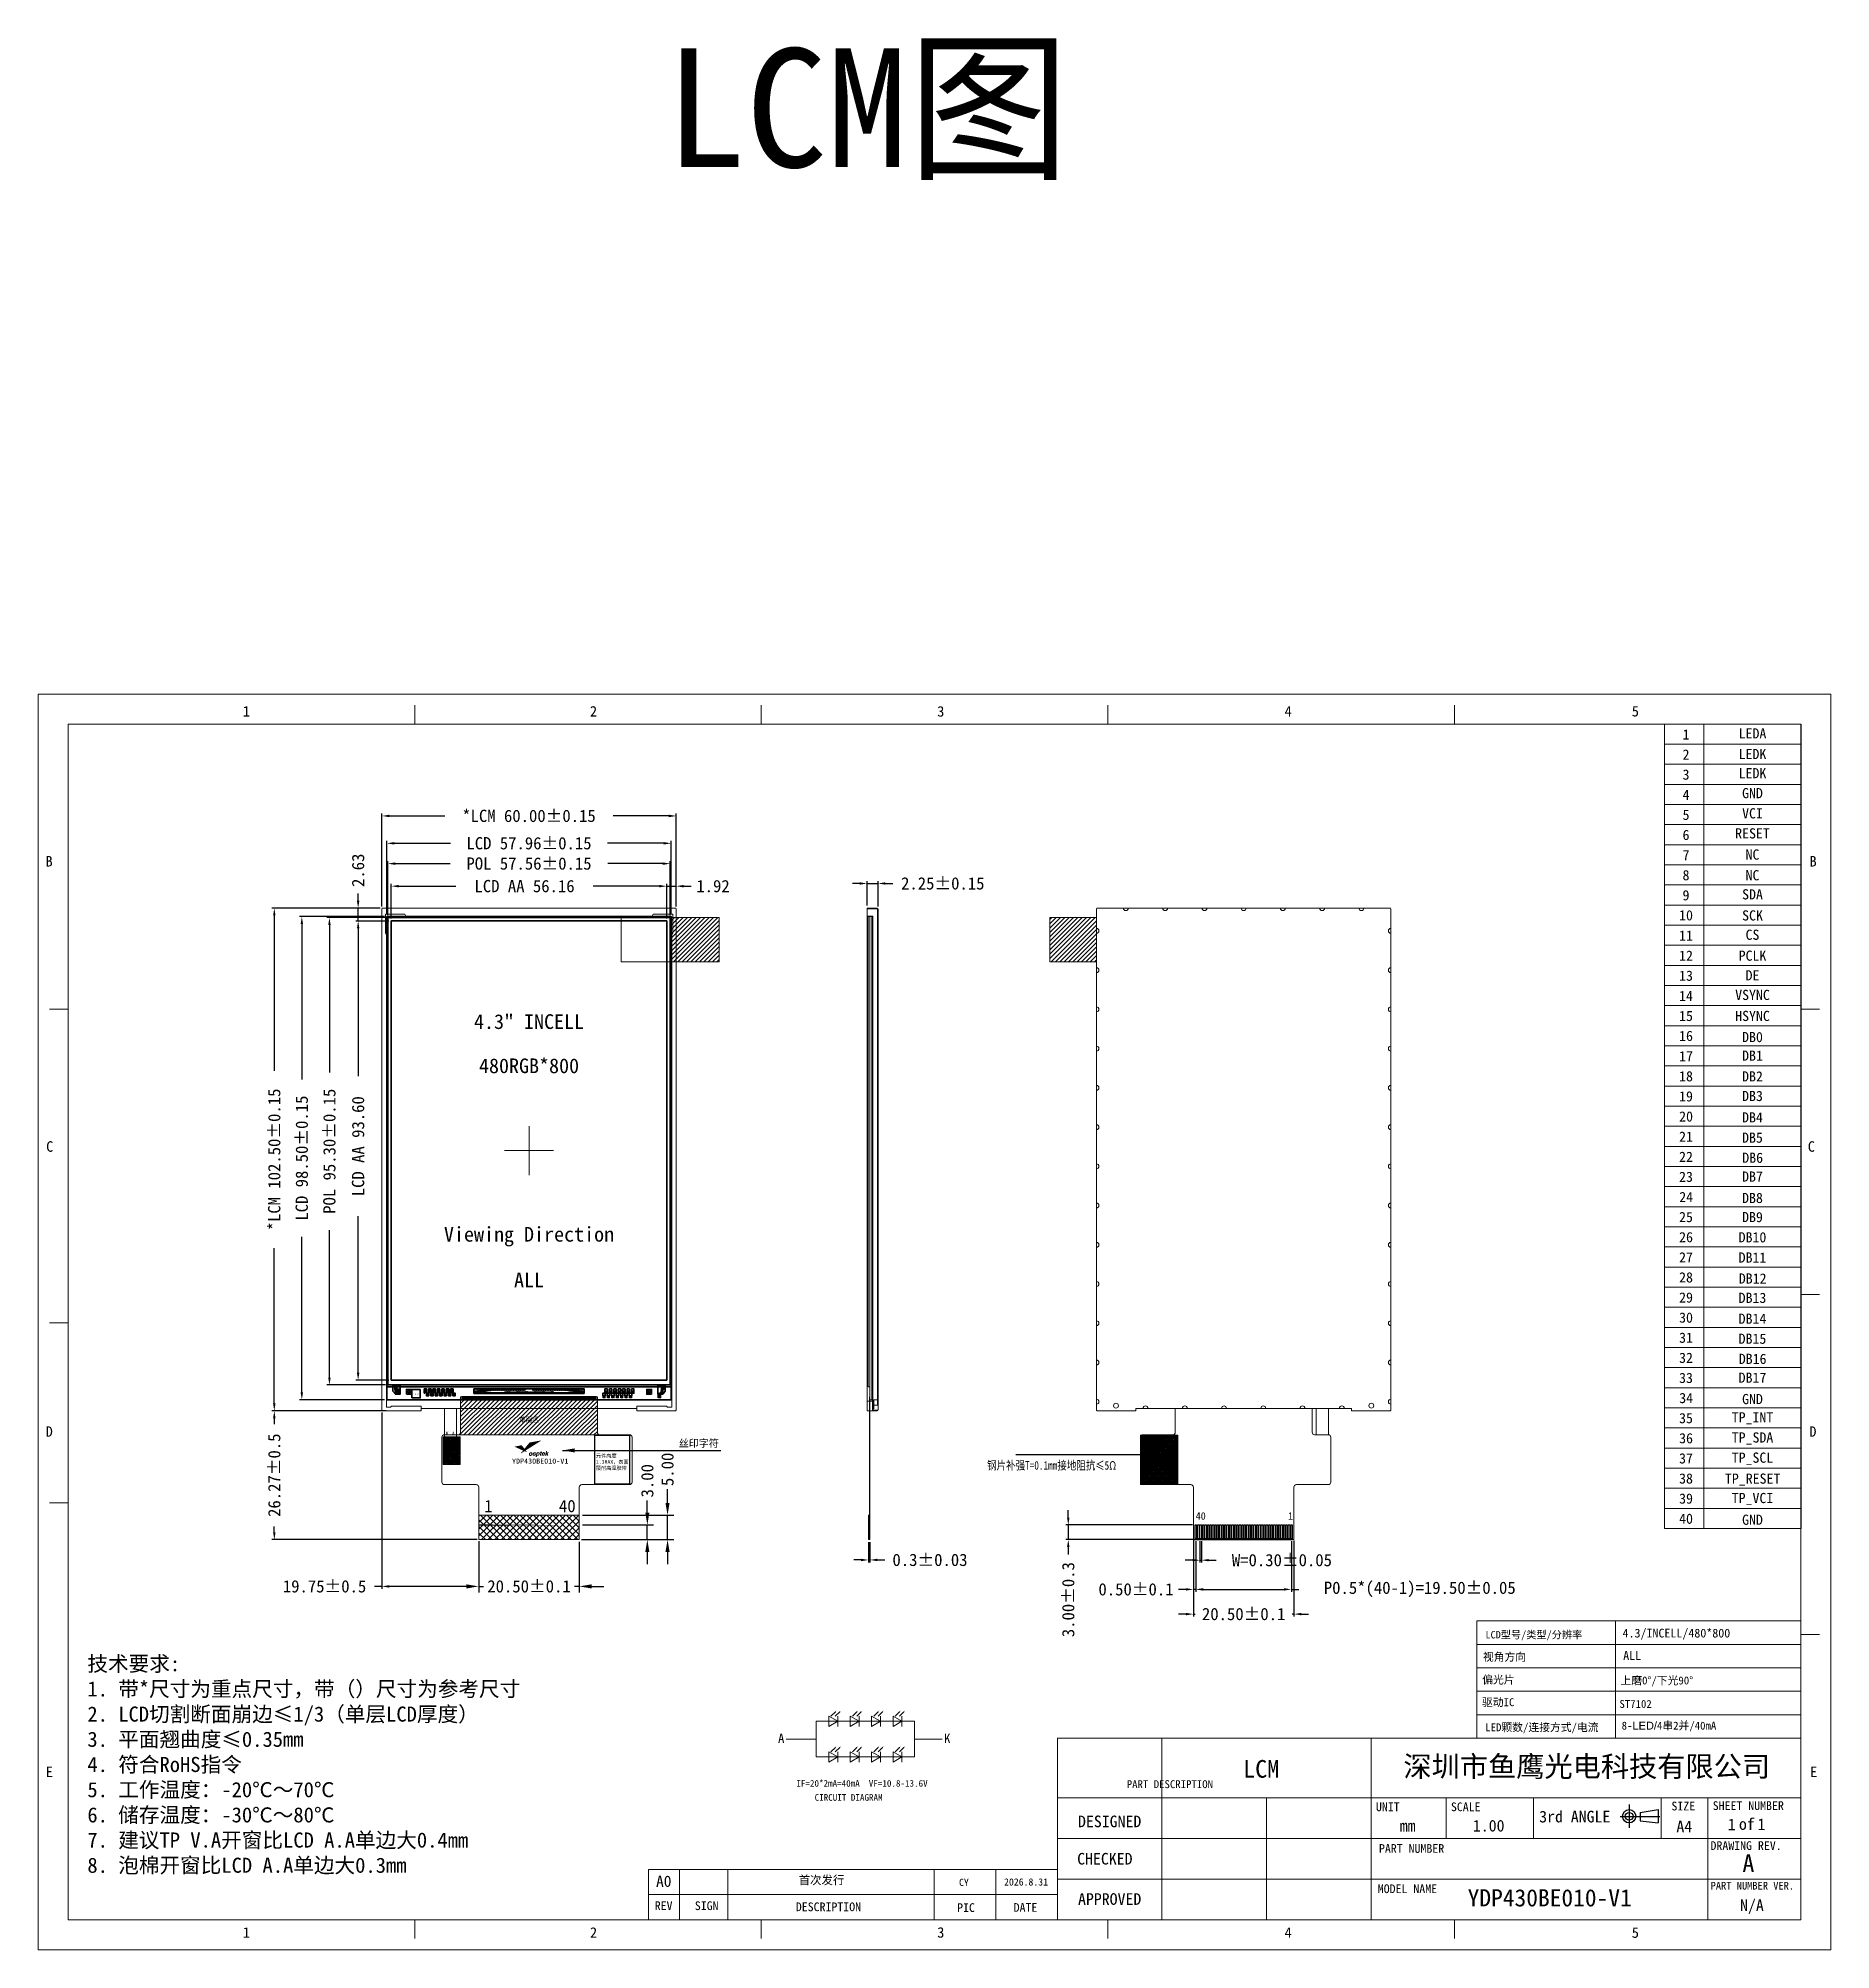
# Model space of a CAD drawing. Header units: inches. Extents: x 240 to 1407, y -538 to -118.
# Drawn here: x 239.5 to 604.9, y -524.3 to -134.6 of the extents above; entities that cross this region are included whole.
import ezdxf
from ezdxf.enums import TextEntityAlignment as Align

# ---------------------------------------------------------------- set-up
doc = ezdxf.new("R2010")
doc.units = ezdxf.units.IN
doc.header["$LTSCALE"] = 1.21
doc.header["$MEASUREMENT"] = 0
doc.header["$PDMODE"] = 3
doc.header["$PDSIZE"] = 0.3125
doc.layers.get('0').update_dxf_attribs({"linetype": 'CONTINUOUS'})
doc.layers.get('Defpoints').update_dxf_attribs({"linetype": 'CONTINUOUS'})
for name, color, linetype, lineweight in [('2ITO.drawing', 4, 'CONTINUOUS', 100), ('DIM', 123, 'CONTINUOUS', 9), ('FPC', 40, 'CONTINUOUS', 20), ('GATE.drawing', 3, 'CONTINUOUS', 100), ('LABEL.drawing', 7, 'CONTINUOUS', 100), ('LCD', 1, 'CONTINUOUS', 18), ('PVX.drawing', 8, 'CONTINUOUS', 100), ('TFT_line.drawing', 3, 'CONTINUOUS', 100)]:
    doc.layers.add(name, color=color, linetype=linetype, lineweight=lineweight)
for name, color, linetype in [('BL', 7, 'CONTINUOUS'), ('DIM（标注）', 3, 'CONTINUOUS'), ('PCB1_GTO', 1, 'CONTINUOUS'), ('TXT', 6, 'CONTINUOUS'), ('图框及文字', 7, 'CONTINUOUS'), ('文字', 7, 'CONTINUOUS'), ('标 注', 3, 'CONTINUOUS')]:
    doc.layers.add(name, color=color, linetype=linetype)
doc.styles.add('St', font='', dxfattribs={"height": 2})
doc.styles.get("Standard").update_dxf_attribs({"font": 'txt', "width": 0.8})
doc.styles.add('仿宋', font='', dxfattribs={"height": 2.5})
doc.styles.add('宋', font='')
doc.styles.add('宋体', font='')
doc.styles.add('黑体', font='')
doc.styles.get('St').set_extended_font_data('SimSun')
doc.styles.get('仿宋').set_extended_font_data('FangSong_GB2312')
doc.styles.get('宋').set_extended_font_data('SimSun')
doc.styles.get('宋体').set_extended_font_data('SimSun')
doc.styles.get('黑体').set_extended_font_data('楷体_GB2312')
doc.dimstyles.new('HC-1', dxfattribs={"dimtxt": 2.5, "dimasz": 1.5, "dimexe": 0.5, "dimexo": 0.5, "dimgap": 0.9, "dimtad": 0, "dimzin": 0, "dimdsep": 46, "dimtxsty": '仿宋', "dimcen": 0.5, "dimclrd": 3, "dimclre": 3, "dimclrt": 3, "dimazin": 0, "dimtfac": 1, "dimtmove": 0, "dimatfit": 3, "dimfxl": 1, "dimtolj": 1, "dimtzin": 0, "dimarcsym": 0})
doc.dimstyles.new('HJ', dxfattribs={"dimtxt": 3.5, "dimasz": 2.5, "dimexe": 1.25, "dimexo": 0.625, "dimtad": 1, "dimtxsty": '黑体', "dimcen": 2.5, "dimclrd": 4, "dimclre": 4, "dimclrt": 4, "dimadec": 0, "dimazin": 0, "dimtfac": 1, "dimtmove": 0, "dimatfit": 3, "dimfxl": 1, "dimarcsym": 0})
doc.dimstyles.new('ISO-25', dxfattribs={"dimtxt": 2.5, "dimasz": 2.5, "dimexe": 1.25, "dimexo": 0.625, "dimtad": 1, "dimtxsty": 'Standard', "dimcen": 2.5, "dimadec": 0, "dimazin": 0, "dimtfac": 1, "dimtmove": 0, "dimatfit": 3, "dimfxl": 1, "dimarcsym": 0})
pattern_1 = [(45, (-144.534, -59.5824), (-0.176776695, 0.176776695), []), (135, (-144.534, -59.5824), (-0.176776695, -0.176776695), [])]

# ---------------------------------------------------------------- blocks, each defined once
blk = doc.blocks.new('THIRD-PROJ_BL0')
at = {"linetype": 'Continuous'}
blk.add_line((257.13, 38.11), (257.13, 34.11), dxfattribs=at)
at = {"color": 7, "linetype": 'Continuous'}
for p, q in [((259.04, 36.73), (262.11, 37.22)), ((259.04, 36.73), (259.04, 35.31)), ((262.11, 37.22), (262.11, 34.94)), ((255.59, 36.06), (262.41, 36.06)), ((259.04, 35.31), (262.11, 34.94))]:
    blk.add_line(p, q, dxfattribs=at)
for centre, radius in [((257.13, 36.08), 1.14), ((257.13, 36.06), 0.67)]:
    blk.add_circle(centre, radius, dxfattribs=at)
blk = doc.blocks.new('*D199')
at = {"color": 0, "lineweight": -2}
for p, q in [((309.57, -311.61), (309.57, -292.67)), ((311.07, -293.17), (322.42, -293.17)), ((368.07, -293.17), (356.72, -293.17)), ((369.57, -311.61), (369.57, -292.67))]:
    blk.add_line(p, q, dxfattribs=at)
at = {"color": 0}
for points in [[(311.07, -292.92), (311.07, -293.42), (309.57, -293.17)], [(368.07, -292.92), (368.07, -293.42), (369.57, -293.17)]]:
    blk.add_solid(points, dxfattribs=at)
at = {"layer": 'Defpoints', "color": 0}
for p in [(369.57, -293.17), (309.57, -312.11), (369.57, -312.11)]:
    blk.add_point(p, dxfattribs=at)
at = {"color": 7, "lineweight": 5, "insert": (339.57, -293.17), "char_height": 2.5, "attachment_point": 5, "style": '仿宋'}
blk.add_mtext('\\A1;*LCM 60.00%%P0.15', dxfattribs=at)
blk = doc.blocks.new('*D200')
at = {"color": 0, "lineweight": -2}
for p, q in [((309.22, -311.96), (287.15, -311.96)), ((287.65, -313.46), (287.65, -345.11)), ((287.65, -412.96), (287.65, -381.31)), ((309.45, -414.46), (287.15, -414.46))]:
    blk.add_line(p, q, dxfattribs=at)
at = {"color": 0}
for points in [[(287.4, -313.46), (287.9, -313.46), (287.65, -311.96)], [(287.4, -412.96), (287.9, -412.96), (287.65, -414.46)]]:
    blk.add_solid(points, dxfattribs=at)
at = {"layer": 'Defpoints', "color": 0}
for p in [(287.65, -311.96), (309.72, -311.96), (309.95, -414.46)]:
    blk.add_point(p, dxfattribs=at)
at = {"color": 7, "lineweight": 5, "insert": (287.65, -363.21), "char_height": 2.5, "attachment_point": 5, "rotation": 90, "style": '仿宋'}
blk.add_mtext('\\A1;*LCM 102.50%%P0.15', dxfattribs=at)
blk = doc.blocks.new('*D201')
at = {"color": 0, "lineweight": -2}
for p, q in [((310.59, -313.19), (310.59, -298.25)), ((312.09, -298.75), (323.56, -298.75)), ((367.05, -298.75), (355.59, -298.75)), ((368.55, -313.19), (368.55, -298.25))]:
    blk.add_line(p, q, dxfattribs=at)
at = {"color": 0}
for points in [[(312.09, -298.5), (312.09, -299), (310.59, -298.75)], [(367.05, -298.5), (367.05, -299), (368.55, -298.75)]]:
    blk.add_solid(points, dxfattribs=at)
at = {"layer": 'Defpoints', "color": 0}
for p in [(368.55, -298.75), (310.59, -313.69), (368.55, -313.69)]:
    blk.add_point(p, dxfattribs=at)
at = {"color": 7, "lineweight": 5, "insert": (339.57, -298.75), "char_height": 2.5, "attachment_point": 5, "style": '仿宋'}
blk.add_mtext('\\A1;LCD 57.96%%P0.15', dxfattribs=at)
blk = doc.blocks.new('*D202')
at = {"color": 0, "lineweight": -2}
for p, q in [((311.49, -314.09), (311.49, -306.99)), ((312.99, -307.49), (324.66, -307.49)), ((366.15, -307.49), (352.65, -307.49)), ((367.65, -314.09), (367.65, -306.99))]:
    blk.add_line(p, q, dxfattribs=at)
at = {"color": 0}
for points in [[(312.99, -307.24), (312.99, -307.74), (311.49, -307.49)], [(366.15, -307.24), (366.15, -307.74), (367.65, -307.49)]]:
    blk.add_solid(points, dxfattribs=at)
at = {"layer": 'Defpoints', "color": 0}
for p in [(367.65, -307.49), (311.49, -314.59), (367.65, -314.59)]:
    blk.add_point(p, dxfattribs=at)
at = {"color": 7, "lineweight": 5, "insert": (338.66, -307.49), "char_height": 2.5, "attachment_point": 5, "style": '仿宋'}
blk.add_mtext('\\A1;LCD AA 56.16', dxfattribs=at)
blk = doc.blocks.new('*D203')
at = {"color": 0, "lineweight": -2}
for p, q in [((310.09, -313.69), (292.76, -313.69)), ((293.26, -315.19), (293.26, -346.92)), ((293.26, -410.69), (293.26, -378.96)), ((310.09, -412.19), (292.76, -412.19))]:
    blk.add_line(p, q, dxfattribs=at)
at = {"color": 0}
for points in [[(293.01, -315.19), (293.51, -315.19), (293.26, -313.69)], [(293.01, -410.69), (293.51, -410.69), (293.26, -412.19)]]:
    blk.add_solid(points, dxfattribs=at)
at = {"layer": 'Defpoints', "color": 0}
for p in [(310.59, -313.69), (293.26, -412.19), (310.59, -412.19)]:
    blk.add_point(p, dxfattribs=at)
at = {"color": 7, "lineweight": 5, "insert": (293.26, -362.94), "char_height": 2.5, "attachment_point": 5, "rotation": 90, "style": '仿宋'}
blk.add_mtext('\\A1;LCD 98.50%%P0.15', dxfattribs=at)
blk = doc.blocks.new('*D204')
at = {"color": 0, "lineweight": -2}
for p, q in [((310.99, -314.59), (304.24, -314.59)), ((304.74, -316.09), (304.74, -346.22)), ((304.74, -406.69), (304.74, -374.8)), ((310.99, -408.19), (304.24, -408.19))]:
    blk.add_line(p, q, dxfattribs=at)
at = {"color": 0}
for points in [[(304.49, -316.09), (304.99, -316.09), (304.74, -314.59)], [(304.49, -406.69), (304.99, -406.69), (304.74, -408.19)]]:
    blk.add_solid(points, dxfattribs=at)
at = {"layer": 'Defpoints', "color": 0}
for p in [(304.74, -314.59), (311.49, -314.59), (311.49, -408.19)]:
    blk.add_point(p, dxfattribs=at)
at = {"color": 7, "lineweight": 5, "insert": (304.74, -360.51), "char_height": 2.5, "attachment_point": 5, "rotation": 90, "style": '仿宋'}
blk.add_mtext('\\A1;LCD AA 93.60', dxfattribs=at)
blk = doc.blocks.new('*D205')
at = {"color": 0, "lineweight": -2}
for p, q in [((310.79, -313.39), (310.79, -302.39)), ((312.29, -302.89), (323.5, -302.89)), ((366.85, -302.89), (355.65, -302.89)), ((368.35, -313.39), (368.35, -302.39))]:
    blk.add_line(p, q, dxfattribs=at)
at = {"color": 0}
for points in [[(312.29, -302.64), (312.29, -303.14), (310.79, -302.89)], [(366.85, -302.64), (366.85, -303.14), (368.35, -302.89)]]:
    blk.add_solid(points, dxfattribs=at)
at = {"layer": 'Defpoints', "color": 0}
for p in [(368.35, -302.89), (310.79, -313.89), (368.35, -313.89)]:
    blk.add_point(p, dxfattribs=at)
at = {"color": 7, "lineweight": 5, "insert": (339.57, -302.89), "char_height": 2.5, "attachment_point": 5, "style": '仿宋'}
blk.add_mtext('\\A1;POL 57.56%%P0.15', dxfattribs=at)
blk = doc.blocks.new('*D206')
at = {"color": 0, "lineweight": -2}
for p, q in [((310.29, -313.89), (298.39, -313.89)), ((298.89, -315.39), (298.89, -345.46)), ((298.89, -407.69), (298.89, -377.62)), ((310.29, -409.19), (298.39, -409.19))]:
    blk.add_line(p, q, dxfattribs=at)
at = {"color": 0}
for points in [[(298.64, -315.39), (299.14, -315.39), (298.89, -313.89)], [(298.64, -407.69), (299.14, -407.69), (298.89, -409.19)]]:
    blk.add_solid(points, dxfattribs=at)
at = {"layer": 'Defpoints', "color": 0}
for p in [(310.79, -313.89), (298.89, -409.19), (310.79, -409.19)]:
    blk.add_point(p, dxfattribs=at)
at = {"color": 7, "lineweight": 5, "insert": (298.89, -361.54), "char_height": 2.5, "attachment_point": 5, "rotation": 90, "style": '仿宋'}
blk.add_mtext('\\A1;POL 95.30%%P0.15', dxfattribs=at)
blk = doc.blocks.new('*D207')
at = {"color": 0, "lineweight": -2}
for p, q in [((310.43, -414.46), (287.15, -414.46)), ((287.65, -415.96), (287.65, -417.17)), ((287.65, -439.23), (287.65, -438.02)), ((329.02, -440.73), (287.15, -440.73))]:
    blk.add_line(p, q, dxfattribs=at)
at = {"color": 0}
for points in [[(287.4, -415.96), (287.9, -415.96), (287.65, -414.46)], [(287.4, -439.23), (287.9, -439.23), (287.65, -440.73)]]:
    blk.add_solid(points, dxfattribs=at)
at = {"layer": 'Defpoints', "color": 0}
for p in [(287.65, -414.46), (310.93, -414.46), (329.52, -440.73)]:
    blk.add_point(p, dxfattribs=at)
at = {"color": 7, "lineweight": 5, "insert": (287.65, -427.59), "char_height": 2.5, "attachment_point": 5, "rotation": 90, "style": '仿宋'}
blk.add_mtext('\\A1;26.27%%P0.5', dxfattribs=at)
blk = doc.blocks.new('*D208')
at = {"color": 0, "lineweight": -2}
for p, q in [((366.15, -307.49), (364.65, -307.49)), ((367.65, -314.09), (367.65, -306.99)), ((367.65, -307.49), (369.57, -307.49)), ((369.57, -311.61), (369.57, -306.99)), ((371.07, -307.49), (372.6, -307.49))]:
    blk.add_line(p, q, dxfattribs=at)
at = {"color": 0}
for points in [[(366.15, -307.24), (366.15, -307.74), (367.65, -307.49)], [(371.07, -307.24), (371.07, -307.74), (369.57, -307.49)]]:
    blk.add_solid(points, dxfattribs=at)
at = {"layer": 'Defpoints', "color": 0}
for p in [(369.57, -307.49), (367.65, -314.59), (369.57, -312.11)]:
    blk.add_point(p, dxfattribs=at)
at = {"color": 7, "lineweight": 5, "insert": (377.08, -307.49), "char_height": 2.5, "attachment_point": 5, "style": '仿宋'}
blk.add_mtext('\\A1;1.92', dxfattribs=at)
blk = doc.blocks.new('*D209')
at = {"color": 0, "lineweight": -2}
for p, q in [((304.74, -310.46), (304.74, -308.96)), ((309.22, -311.96), (304.24, -311.96)), ((310.99, -314.59), (304.24, -314.59)), ((304.74, -314.59), (304.74, -311.96)), ((304.74, -316.09), (304.74, -317.59))]:
    blk.add_line(p, q, dxfattribs=at)
at = {"color": 0}
for points in [[(304.49, -310.46), (304.99, -310.46), (304.74, -311.96)], [(304.49, -316.09), (304.99, -316.09), (304.74, -314.59)]]:
    blk.add_solid(points, dxfattribs=at)
at = {"layer": 'Defpoints', "color": 0}
for p in [(304.74, -311.96), (309.72, -311.96), (311.49, -314.59)]:
    blk.add_point(p, dxfattribs=at)
at = {"color": 7, "lineweight": 5, "insert": (304.74, -304.25), "char_height": 2.5, "attachment_point": 5, "rotation": 90, "style": '仿宋'}
blk.add_mtext('\\A1;2.63', dxfattribs=at)
blk = doc.blocks.new('*D210')
at = {"color": 0, "lineweight": -2}
for p, q in [((408.78, -441.23), (408.78, -445.37)), ((409.08, -441.23), (409.08, -445.37)), ((407.28, -444.87), (405.78, -444.87)), ((408.78, -444.87), (409.08, -444.87)), ((410.58, -444.87), (412.08, -444.87))]:
    blk.add_line(p, q, dxfattribs=at)
at = {"color": 0}
for points in [[(407.28, -444.62), (407.28, -445.12), (408.78, -444.87)], [(410.58, -444.62), (410.58, -445.12), (409.08, -444.87)]]:
    blk.add_solid(points, dxfattribs=at)
at = {"layer": 'Defpoints', "color": 0}
for p in [(408.78, -440.73), (409.08, -440.73), (409.08, -444.87)]:
    blk.add_point(p, dxfattribs=at)
at = {"color": 7, "lineweight": 5, "insert": (421.31, -444.87), "char_height": 2.5, "attachment_point": 5, "style": '仿宋'}
blk.add_mtext('\\A1;0.3%%P0.03', dxfattribs=at)
blk = doc.blocks.new('*D211')
at = {"color": 0, "lineweight": -2}
for p, q in [((406.98, -306.94), (405.48, -306.94)), ((408.48, -311.46), (408.48, -306.44)), ((408.48, -306.94), (410.73, -306.94)), ((410.73, -311.66), (410.73, -306.44)), ((412.23, -306.94), (413.73, -306.94))]:
    blk.add_line(p, q, dxfattribs=at)
at = {"color": 0}
for points in [[(406.98, -306.69), (406.98, -307.19), (408.48, -306.94)], [(412.23, -306.69), (412.23, -307.19), (410.73, -306.94)]]:
    blk.add_solid(points, dxfattribs=at)
at = {"layer": 'Defpoints', "color": 0}
for p in [(410.73, -306.94), (408.48, -311.96), (410.73, -312.16)]:
    blk.add_point(p, dxfattribs=at)
at = {"color": 7, "lineweight": 5, "insert": (423.92, -306.94), "char_height": 2.5, "attachment_point": 5, "style": '仿宋'}
blk.add_mtext('\\A1;2.25%%P0.15', dxfattribs=at)
blk = doc.blocks.new('*D212')
at = {"color": 0, "lineweight": -2}
for p, q in [((309.57, -414.81), (309.57, -450.76)), ((329.32, -441.03), (329.32, -450.76)), ((309.57, -450.26), (308.07, -450.26)), ((327.82, -450.26), (311.07, -450.26))]:
    blk.add_line(p, q, dxfattribs=at)
at = {"color": 0}
for points in [[(311.07, -450.01), (311.07, -450.51), (309.57, -450.26)], [(327.82, -450.01), (327.82, -450.51), (329.32, -450.26)]]:
    blk.add_solid(points, dxfattribs=at)
at = {"layer": 'Defpoints', "color": 0}
for p in [(309.57, -414.31), (329.32, -440.53), (309.57, -450.26)]:
    blk.add_point(p, dxfattribs=at)
at = {"color": 7, "lineweight": 5, "insert": (297.89, -450.26), "char_height": 2.5, "attachment_point": 5, "style": '仿宋'}
blk.add_mtext('\\A1;19.75%%P0.5', dxfattribs=at)
blk = doc.blocks.new('fpc_mark')
h = blk.add_hatch(color=3)
h.dxf.hatch_style = 1
h.paths.add_polyline_path([(0.34, 0.3017), (0, 0.3017), (0, 0.2), (0.34, 0.2), (0.34, 0), (0.4417, 0), (0.4417, 0.5017), (0.34, 0.5017)])
at = {"layer": 'GATE.drawing', "color": 3, "linetype": 'Continuous', "lineweight": 100}
blk.add_lwpolyline([(0.34, 0.3017), (0, 0.3017), (0, 0.2), (0.34, 0.2), (0.34, 0), (0.4417, 0), (0.4417, 0.5017), (0.34, 0.5017)], close=True, dxfattribs=at)
at = {"layer": 'TFT_line.drawing', "color": 3, "linetype": 'Continuous', "lineweight": 100}
blk.add_lwpolyline([(0.34085, 0.30085), (0.00085, 0.30085), (0.00085, 0.20085), (0.34085, 0.20085), (0.34085, 0.00085), (0.44085, 0.00085), (0.44085, 0.50085), (0.34085, 0.50085)], close=True, dxfattribs=at)
blk = doc.blocks.new('fpc_pin_dummy')
at = {"layer": '2ITO.drawing', "color": 4, "linetype": 'Continuous', "lineweight": 100}
blk.add_lwpolyline([(0, 0), (0.06, 0), (0.06, 0.5), (0, 0.5)], close=True, dxfattribs=at)
at = {"layer": 'TFT_line.drawing', "color": 3, "linetype": 'Continuous', "lineweight": 100}
blk.add_lwpolyline([(0, 0), (0.06, 0), (0.06, 0.5), (0, 0.5)], close=True, dxfattribs=at)
blk = doc.blocks.new('fpc_name')
at = {"layer": 'LABEL.drawing', "color": 7, "linetype": 'Continuous', "lineweight": 100}
for s, p in [('DUMMY', (0.03143, 0.22667)), ('GNDA', (0.14143, 0.22667)), ('GNDA', (0.25143, 0.22667)), ('GNDA', (0.36143, 0.22667)), ('FOG_TEST2', (0.47143, 0.22667)), ('FOG_TEST1', (0.58143, 0.22667)), ('NULL', (0.69143, 0.22667)), ('GND_E', (0.80143, 0.22667)), ('GND_E', (0.91143, 0.22667)), ('GND_E', (1.02143, 0.22667)), ('GND_DG', (1.13143, 0.22667)), ('GND_DB', (1.24143, 0.22667)), ('VGLI', (1.35143, 0.22667)), ('TVL_R', (1.46143, 0.22667)), ('TVL_R', (1.57143, 0.22667)), ('TVH_R', (1.68143, 0.22667)), ('TVH_R', (1.79143, 0.22667)), ('VGH', (1.90143, 0.22667)), ('VGHO1', (2.01143, 0.22667)), ('VSSA_REF', (2.12143, 0.22667)), ('VSSA_REF', (2.23143, 0.22667)), ('AGNDS', (2.34143, 0.22667)), ('VSSA_R', (2.45143, 0.22667)), ('AVDDT_R', (2.56143, 0.22667)), ('IOVCC_AR', (2.67143, 0.22667)), ('DGND', (2.78143, 0.22667)), ('VDD', (2.89143, 0.22667)), ('VDD', (3.00143, 0.22667)), ('AVDDS', (3.11143, 0.22667)), ('AVEES', (3.22143, 0.22667)), ('AVEEP', (3.33143, 0.22667)), ('AVEEP', (3.44143, 0.22667)), ('AGNDP', (3.55143, 0.22667)), ('AGNDP', (3.66143, 0.22667)), ('VGL', (3.77143, 0.22667)), ('COGTEST[4]', (3.88143, 0.22667)), ('COGTEST[3]', (3.99143, 0.22667)), ('AVDDP', (4.10143, 0.22667)), ('AVDDP', (4.21143, 0.22667)), ('VCOM_PASS_R', (4.32143, 0.22667)), ('IOVCCS', (4.43143, 0.22667)), ('GVDDN', (4.54143, 0.22667)), ('GVDDP', (4.65143, 0.22667)), ('VPP', (4.76143, 0.22667)), ('AVDDS', (4.87143, 0.22667)), ('AVEES', (4.98143, 0.22667)), ('AGNDS', (5.09143, 0.22667)), ('AVDDR', (5.20143, 0.22667)), ('AVEER', (5.31143, 0.22667)), ('VCOM', (5.42143, 0.22667)), ('VCOM', (5.53143, 0.22667)), ('IOVCCR', (5.64143, 0.22667)), ('AGNDR', (5.75143, 0.22667)), ('VDD', (5.86143, 0.22667)), ('VDD', (5.97143, 0.22667)), ('IOVCC', (6.08143, 0.22667)), ('IOVCC', (6.19143, 0.22667)), ('DGND', (6.30143, 0.22667)), ('DPHYVCC', (6.41143, 0.22667)), ('DPHYGND', (6.52143, 0.22667)), ('DATA3N', (6.63143, 0.22667)), ('DATA3N', (6.74143, 0.22667)), ('DUMMY', (6.85126, 0.22667)), ('DATA3P', (6.96143, 0.22667)), ('DATA3P', (7.07143, 0.22667)), ('DPHYGND', (7.18143, 0.22667)), ('DATA0N', (7.29143, 0.22667)), ('DATA0N', (7.40143, 0.22667)), ('DUMMY', (7.51254, 0.22667)), ('DATA0P', (7.62143, 0.22667)), ('DATA0P', (7.73143, 0.22667)), ('DPHYGND', (7.84143, 0.22667)), ('CLKN', (7.95143, 0.22667)), ('CLKN', (8.06143, 0.22667)), ('DUMMY', (8.17123, 0.22667)), ('CLKP', (8.28143, 0.22667)), ('CLKP', (8.39143, 0.22667)), ('DPHYGND', (8.50143, 0.22667)), ('DATA1N', (8.61143, 0.22667)), ('DATA1N', (8.72143, 0.22667)), ('DUMMY', (8.83143, 0.22667)), ('DATA1P', (8.94143, 0.22667)), ('DATA1P', (9.05143, 0.22667)), ('DPHYGND', (9.16143, 0.22667)), ('DATA2N', (9.27143, 0.22667)), ('DATA2N', (9.38143, 0.22667)), ('DUMMY', (9.49143, 0.22667)), ('DATA2P', (9.60143, 0.22667)), ('DATA2P', (9.71143, 0.22667)), ('DPHYGND', (9.82143, 0.22667)), ('VDDM', (9.93143, 0.22667)), ('DPHYVCC', (10.04143, 0.22667)), ('DGND', (10.15143, 0.22667)), ('AGNDS', (10.26143, 0.22667)), ('VSYNCX', (10.37143, 0.22667)), ('HSYNCX', (10.48143, 0.22667)), ('PCLK', (10.59143, 0.22667)), ('ENABLE', (10.70143, 0.22667)), ('D[23]', (10.81143, 0.22667)), ('D[22]', (10.92143, 0.22667)), ('D[21]', (11.03143, 0.22667)), ('D[20]', (11.14143, 0.22667)), ('D[19]', (11.25143, 0.22667)), ('D[18]', (11.36143, 0.22667)), ('D[17]', (11.47143, 0.22667)), ('D[16]', (11.58143, 0.22667)), ('D[15]', (11.69143, 0.22667)), ('D[14]', (11.80143, 0.22667)), ('D[13]', (11.91143, 0.22667)), ('D[12]', (12.02143, 0.22667)), ('D[11]', (12.13143, 0.22667)), ('D[10]', (12.24143, 0.22667)), ('D[9]', (12.35143, 0.22667)), ('D[8]', (12.46143, 0.22667)), ('D[7]', (12.57143, 0.22667)), ('D[6]', (12.68143, 0.22667)), ('D[5]', (12.79143, 0.22667)), ('D[4]', (12.90143, 0.22667)), ('D[3]', (13.01143, 0.22667)), ('D[2]', (13.12143, 0.22667)), ('D[1]', (13.23143, 0.22667)), ('D[0]', (13.34143, 0.22667)), ('SCL', (13.45143, 0.22667)), ('DCX', (13.56143, 0.22667)), ('CSX', (13.67143, 0.22667)), ('SDA', (13.78143, 0.22667)), ('SDO', (13.89143, 0.22667)), ('IOVCC', (14.00143, 0.22667)), ('DGND', (14.11143, 0.22667)), ('AGNDG', (14.22143, 0.22667)), ('VCOM', (14.33143, 0.22667)), ('VCOM', (14.44143, 0.22667)), ('AVEES', (14.55143, 0.22667)), ('AVDDS', (14.66143, 0.22667)), ('SWIRE', (14.77143, 0.22667)), ('RESX', (14.88143, 0.22667)), ('LANSEL[1]', (14.99143, 0.22667)), ('LANSEL[0]', (15.10143, 0.22667)), ('FRM', (15.21143, 0.22667)), ('DSWAP[1]', (15.32143, 0.22667)), ('DSWAP[0]', (15.43143, 0.22667)), ('IM[2]', (15.54143, 0.22667)), ('IM[1]', (15.65143, 0.22667)), ('IM[0]', (15.76143, 0.22667)), ('PNSWAP', (15.87143, 0.22667)), ('LEDPWM', (15.98143, 0.22667)), ('TE', (16.09143, 0.22667)), ('TP_TEST_EN', (16.20143, 0.22667)), ('TP_FLASH_SCK', (16.31143, 0.22667)), ('TP_FLASH_MOSI', (16.42143, 0.22667)), ('TP_FLASH_MISO', (16.53129, 0.22667)), ('TP_FLASH_CS', (16.64143, 0.22667)), ('TP_SPI_SCLK', (16.75143, 0.22667)), ('TP_SPI_MOSI', (16.86143, 0.22667)), ('TP_SPI_MISO', (16.97143, 0.22667)), ('TP_SPI_CS', (17.08143, 0.22667)), ('TP_I2C1_SCL', (17.19143, 0.22667)), ('TP_I2C1_SDA', (17.30143, 0.22667)), ('TP_INT', (17.41143, 0.22667)), ('DGND', (17.52143, 0.22667)), ('IOVCC', (17.63143, 0.22667)), ('IOVCC', (17.74143, 0.22667)), ('RST_OR_ENB', (17.85143, 0.22667)), ('TP_OPT_1', (17.96143, 0.22667)), ('FLASH_HOLD', (18.07143, 0.22667)), ('FLASH_WP', (18.18143, 0.22667)), ('TP_UART_TX', (18.29143, 0.22667)), ('VCSW2', (18.40143, 0.22667)), ('VCSW1', (18.51143, 0.22667)), ('PWR_MODE', (18.62143, 0.22667)), ('TP_RESX', (18.73143, 0.22667)), ('IM_SPI', (18.84143, 0.22667)), ('VCI', (18.95143, 0.22667)), ('AGNDS', (19.06143, 0.22667)), ('IOVCCS', (19.17143, 0.22667)), ('IOVCC_OSC', (19.28143, 0.22667)), ('VSSD_OSC', (19.39143, 0.22667)), ('VCOM', (19.50143, 0.22667)), ('VCOM', (19.61143, 0.22667)), ('VSSA_VL', (19.72143, 0.22667)), ('VSSA_VL', (19.83143, 0.22667)), ('VSSA_M', (19.94143, 0.22667)), ('VSSA_M', (20.05143, 0.22667)), ('AVDDT_M', (20.16143, 0.22667)), ('AVDDT_M', (20.27143, 0.22667)), ('TVL_M', (20.38143, 0.22667)), ('TVL_M', (20.49143, 0.22667)), ('TVH_M', (20.60143, 0.22667)), ('TVH_M', (20.71143, 0.22667)), ('AGNDR', (20.82143, 0.22667)), ('IOVCC_AM', (20.93143, 0.22667)), ('IOVCC_AM', (21.04143, 0.22667)), ('VGH', (21.15143, 0.22667)), ('VGH', (21.26143, 0.22667)), ('AVEEP', (21.37143, 0.22667)), ('AVEEP', (21.48143, 0.22667)), ('VCOM_PASS_L', (21.59143, 0.22667)), ('AVDDP', (21.70143, 0.22667)), ('AVDDP', (21.81143, 0.22667)), ('AGNDP', (21.92143, 0.22667)), ('VCOM_OPT', (22.03143, 0.22667)), ('VAG', (22.14143, 0.22667)), ('VAG', (22.25143, 0.22667)), ('COGTEST[2]', (22.36143, 0.22667)), ('COGTEST[1]', (22.47143, 0.22667)), ('VDD', (22.58143, 0.22667)), ('DGND', (22.69143, 0.22667)), ('AVDDS', (22.80143, 0.22667)), ('AVEES', (22.91143, 0.22667)), ('AVDDT_L', (23.02143, 0.22667)), ('IOVCC_AL', (23.13143, 0.22667)), ('AGNDS', (23.24143, 0.22667)), ('VSSA_L', (23.35143, 0.22667)), ('VSSA_REF', (23.46143, 0.22667)), ('VSSA_REF', (23.57143, 0.22667)), ('VGH', (23.68143, 0.22667)), ('VGHO1', (23.79143, 0.22667)), ('TVH_L', (23.90143, 0.22667)), ('TVH_L', (24.01143, 0.22667)), ('TVL_L', (24.12143, 0.22667)), ('TVL_L', (24.23143, 0.22667)), ('VGL', (24.34143, 0.22667)), ('DUMMY', (24.45143, 0.22667)), ('GND_DR', (24.56143, 0.22667)), ('VGL_SW', (24.67143, 0.22667)), ('GND_E', (24.78143, 0.22667)), ('GND_E', (24.89143, 0.22667)), ('GND_E', (25.00143, 0.22667)), ('NULL', (25.11143, 0.22667)), ('FOG_TEST2', (25.22143, 0.22667)), ('FOG_TEST1', (25.33143, 0.22667)), ('GNDA', (25.44143, 0.22667)), ('GNDA', (25.55143, 0.22667)), ('GNDA', (25.66143, 0.22667)), ('DUMMY', (25.77143, 0.22667))]:
    blk.add_text(s, height=0.04, rotation=90, dxfattribs=at).set_placement(p, align=Align.MIDDLE_CENTER)
blk = doc.blocks.new('fpc_pin')
at = {"layer": 'TFT_line.drawing', "color": 3, "linetype": 'Continuous', "lineweight": 100}
blk.add_lwpolyline([(0, 0), (0.06, 0), (0.06, 0.5), (0, 0.5)], close=True, dxfattribs=at)
blk = doc.blocks.new('fpc_all')
at = {"layer": 'TFT_line.drawing', "color": 3, "linetype": 'Continuous', "lineweight": 100}
blk.add_lwpolyline([(-0.73658, 0), (26.54342, 0), (26.54342, 0.5), (-0.73658, 0.5)], close=True, dxfattribs=at)
at = {"color": 1, "linetype": 'Continuous', "lineweight": 100}
for name, p in [('fpc_mark', (-0.73743, -0.00085)), ('fpc_name', (0.00249, 0.02333)), ('fpc_pin_dummy', (0.66342, 0)), ('fpc_pin_dummy', (25.08342, 0))]:
    blk.add_blockref(name, p, dxfattribs=at)
at = {"color": 1, "linetype": 'Continuous', "lineweight": 100, "row_count": 1, "row_spacing": 0.4, "column_spacing": 0.11}
for p, column_count in [((0.00342, 0), 6), ((0.77342, 0), 221), ((25.19342, 0), 6)]:
    blk.add_blockref('fpc_pin', p, dxfattribs=dict(at, column_count=column_count))
at = {"color": 1, "linetype": 'Continuous', "lineweight": 100, "xscale": -1}
blk.add_blockref('fpc_mark', (26.54427, -0.00085), dxfattribs=at)
at = {"layer": 'LABEL.drawing', "color": 7, "linetype": 'Continuous', "lineweight": 100}
for s, p in [('235', (0.03322, 0.4818)), ('234', (0.14322, 0.4818)), ('233', (0.25322, 0.4818)), ('232', (0.36322, 0.4818)), ('231', (0.47322, 0.4818)), ('230', (0.58322, 0.4818)), ('229', (0.69322, 0.4818)), ('228', (0.80322, 0.4818)), ('227', (0.91322, 0.4818)), ('226', (1.02322, 0.4818)), ('225', (1.13322, 0.4818)), ('224', (1.24322, 0.4818)), ('223', (1.35322, 0.4818)), ('222', (1.46322, 0.4818)), ('221', (1.57322, 0.4818)), ('220', (1.68322, 0.4818)), ('219', (1.79322, 0.4818)), ('218', (1.90322, 0.4818)), ('217', (2.01322, 0.4818)), ('216', (2.12322, 0.4818)), ('215', (2.23322, 0.4818)), ('214', (2.34322, 0.4818)), ('213', (2.45322, 0.4818)), ('212', (2.56322, 0.4818)), ('211', (2.67322, 0.4818)), ('210', (2.78322, 0.4818)), ('209', (2.89322, 0.4818)), ('208', (3.00322, 0.4818)), ('207', (3.11322, 0.4818)), ('206', (3.22322, 0.4818)), ('205', (3.33322, 0.4818)), ('204', (3.44322, 0.4818)), ('203', (3.55322, 0.4818)), ('202', (3.66322, 0.4818)), ('201', (3.77322, 0.4818)), ('200', (3.88322, 0.4818)), ('199', (3.99322, 0.4818)), ('198', (4.10322, 0.4818)), ('197', (4.21322, 0.4818)), ('196', (4.32322, 0.4818)), ('195', (4.43322, 0.4818)), ('194', (4.54322, 0.4818)), ('193', (4.65322, 0.4818)), ('192', (4.76322, 0.4818)), ('191', (4.87322, 0.4818)), ('190', (4.98322, 0.4818)), ('189', (5.09322, 0.4818)), ('188', (5.20322, 0.4818)), ('187', (5.31322, 0.4818)), ('186', (5.42322, 0.4818)), ('185', (5.53322, 0.4818)), ('184', (5.64322, 0.4818)), ('183', (5.75322, 0.4818)), ('182', (5.86322, 0.4818)), ('181', (5.97322, 0.4818)), ('180', (6.08322, 0.4818)), ('179', (6.19322, 0.4818)), ('178', (6.30322, 0.4818)), ('177', (6.41322, 0.4818)), ('176', (6.52322, 0.4818)), ('175', (6.63322, 0.4818)), ('174', (6.74322, 0.4818)), ('173', (6.85322, 0.4818)), ('172', (6.96322, 0.4818)), ('171', (7.07322, 0.4818)), ('170', (7.18322, 0.4818)), ('169', (7.29322, 0.4818)), ('168', (7.40322, 0.4818)), ('167', (7.51322, 0.4818)), ('166', (7.62322, 0.4818)), ('165', (7.73322, 0.4818)), ('164', (7.84322, 0.4818)), ('163', (7.95322, 0.4818)), ('162', (8.06322, 0.4818)), ('161', (8.17322, 0.4818)), ('160', (8.28322, 0.4818)), ('159', (8.39322, 0.4818)), ('158', (8.50322, 0.4818)), ('157', (8.61322, 0.4818)), ('156', (8.72322, 0.4818)), ('155', (8.83322, 0.4818)), ('154', (8.94322, 0.4818)), ('153', (9.05322, 0.4818)), ('152', (9.16322, 0.4818)), ('151', (9.27322, 0.4818)), ('150', (9.38322, 0.4818)), ('149', (9.49322, 0.4818)), ('148', (9.60322, 0.4818)), ('147', (9.71322, 0.4818)), ('146', (9.82322, 0.4818)), ('145', (9.93322, 0.4818)), ('144', (10.04322, 0.4818)), ('143', (10.15322, 0.4818)), ('142', (10.26322, 0.4818)), ('141', (10.37322, 0.4818)), ('140', (10.48322, 0.4818)), ('139', (10.59322, 0.4818)), ('138', (10.70322, 0.4818)), ('137', (10.81322, 0.4818)), ('136', (10.92322, 0.4818)), ('135', (11.03322, 0.4818)), ('134', (11.14322, 0.4818)), ('133', (11.25322, 0.4818)), ('132', (11.36322, 0.4818)), ('131', (11.47322, 0.4818)), ('130', (11.58322, 0.4818)), ('129', (11.69322, 0.4818)), ('128', (11.80322, 0.4818)), ('127', (11.91322, 0.4818)), ('126', (12.02322, 0.4818)), ('125', (12.13322, 0.4818)), ('124', (12.24322, 0.4818)), ('123', (12.35322, 0.4818)), ('122', (12.46322, 0.4818)), ('121', (12.57322, 0.4818)), ('120', (12.68322, 0.4818)), ('119', (12.79322, 0.4818)), ('118', (12.90322, 0.4818)), ('117', (13.01322, 0.4818)), ('116', (13.12322, 0.4818)), ('115', (13.23322, 0.4818)), ('114', (13.34322, 0.4818)), ('113', (13.45322, 0.4818)), ('112', (13.56322, 0.4818)), ('111', (13.67322, 0.4818)), ('110', (13.78322, 0.4818)), ('109', (13.89322, 0.4818)), ('108', (14.00322, 0.4818)), ('107', (14.11322, 0.4818)), ('106', (14.22322, 0.4818)), ('105', (14.33322, 0.4818)), ('104', (14.44322, 0.4818)), ('103', (14.55322, 0.4818)), ('102', (14.66322, 0.4818)), ('101', (14.77322, 0.4818)), ('100', (14.88322, 0.4818)), ('99', (14.99322, 0.4818)), ('98', (15.10322, 0.4818)), ('97', (15.21322, 0.4818)), ('96', (15.32322, 0.4818)), ('95', (15.43322, 0.4818)), ('94', (15.54322, 0.4818)), ('93', (15.65322, 0.4818)), ('92', (15.76322, 0.4818)), ('91', (15.87322, 0.4818)), ('90', (15.98322, 0.4818)), ('89', (16.09322, 0.4818)), ('88', (16.20322, 0.4818)), ('87', (16.31322, 0.4818)), ('86', (16.42322, 0.4818)), ('85', (16.53322, 0.4818)), ('84', (16.64322, 0.4818)), ('83', (16.75322, 0.4818)), ('82', (16.86322, 0.4818)), ('81', (16.97322, 0.4818)), ('80', (17.08322, 0.4818)), ('79', (17.19322, 0.4818)), ('78', (17.30322, 0.4818)), ('77', (17.41322, 0.4818)), ('76', (17.52322, 0.4818)), ('75', (17.63322, 0.4818)), ('74', (17.74322, 0.4818)), ('73', (17.85322, 0.4818)), ('72', (17.96322, 0.4818)), ('71', (18.07322, 0.4818)), ('70', (18.18322, 0.4818)), ('69', (18.29322, 0.4818)), ('68', (18.40322, 0.4818)), ('67', (18.51322, 0.4818)), ('66', (18.62322, 0.4818)), ('65', (18.73322, 0.4818)), ('64', (18.84322, 0.4818)), ('63', (18.95322, 0.4818)), ('62', (19.06322, 0.4818)), ('61', (19.17322, 0.4818)), ('60', (19.28322, 0.4818)), ('59', (19.39322, 0.4818)), ('58', (19.50322, 0.4818)), ('57', (19.61322, 0.4818)), ('56', (19.72322, 0.4818)), ('55', (19.83322, 0.4818)), ('54', (19.94322, 0.4818)), ('53', (20.05322, 0.4818)), ('52', (20.16322, 0.4818)), ('51', (20.27322, 0.4818)), ('50', (20.38322, 0.4818)), ('49', (20.49322, 0.4818)), ('48', (20.60322, 0.4818)), ('47', (20.71322, 0.4818)), ('46', (20.82322, 0.4818)), ('45', (20.93322, 0.4818)), ('44', (21.04322, 0.4818)), ('43', (21.15322, 0.4818)), ('42', (21.26322, 0.4818)), ('41', (21.37322, 0.4818)), ('40', (21.48322, 0.4818)), ('39', (21.59322, 0.4818)), ('38', (21.70322, 0.4818)), ('37', (21.81322, 0.4818)), ('36', (21.92322, 0.4818)), ('35', (22.03322, 0.4818)), ('34', (22.14322, 0.4818)), ('33', (22.25322, 0.4818)), ('32', (22.36322, 0.4818)), ('31', (22.47322, 0.4818)), ('30', (22.58322, 0.4818)), ('29', (22.69322, 0.4818)), ('28', (22.80322, 0.4818)), ('27', (22.91322, 0.4818)), ('26', (23.02322, 0.4818)), ('25', (23.13322, 0.4818)), ('24', (23.24322, 0.4818)), ('23', (23.35322, 0.4818)), ('22', (23.46322, 0.4818)), ('21', (23.57322, 0.4818)), ('20', (23.68322, 0.4818)), ('19', (23.79322, 0.4818)), ('18', (23.90322, 0.4818)), ('17', (24.01322, 0.4818)), ('16', (24.12322, 0.4818)), ('15', (24.23322, 0.4818)), ('14', (24.34322, 0.4818)), ('13', (24.45322, 0.4818)), ('12', (24.56322, 0.4818)), ('11', (24.67322, 0.4818)), ('10', (24.78322, 0.4818)), ('9', (24.89322, 0.4818)), ('8', (25.00322, 0.4818)), ('7', (25.11322, 0.4818)), ('6', (25.22322, 0.4818)), ('5', (25.33322, 0.4818)), ('4', (25.44322, 0.4818)), ('3', (25.55322, 0.4818)), ('2', (25.66322, 0.4818)), ('1', (25.77322, 0.4818))]:
    blk.add_text(s, height=0.02, dxfattribs=at).set_placement(p, align=Align.MIDDLE_CENTER)
blk = doc.blocks.new('panel_id')
at = {"layer": 'TFT_line.drawing', "color": 3, "linetype": 'Continuous', "lineweight": 100}
blk.add_lwpolyline([(0, 0), (1.7, 0), (1.7, 1.7), (0, 1.7)], close=True, dxfattribs=at)
blk.add_text('id_panel', height=0.2, dxfattribs=at).set_placement((0.85, 0.85), align=Align.MIDDLE_CENTER)
blk = doc.blocks.new('mark_process')
at = {"layer": 'GATE.drawing', "color": 3, "linetype": 'Continuous', "lineweight": 100}
blk.add_lwpolyline([(0.875, 0.6), (0.6, 0.6), (0.6, 0.875), (0.4, 0.875), (0.4, 0.6), (0.125, 0.6), (0.125, 0.4), (0.4, 0.4), (0.4, 0.125), (0.6, 0.125), (0.6, 0.4), (0.875, 0.4)], close=True, dxfattribs=at)
at = {"layer": 'TFT_line.drawing', "color": 3, "linetype": 'Continuous', "lineweight": 100}
blk.add_lwpolyline([(0, 0), (1, 0), (1, 1), (0, 1)], close=True, dxfattribs=at)
blk.add_text('PANEL PROC KEY', height=0.05, dxfattribs=at).set_placement((0.5, 0.06497), align=Align.MIDDLE_CENTER)
blk = doc.blocks.new('pvx_hole_4x4')
at = {"layer": 'PVX.drawing', "color": 8, "linetype": 'Continuous', "lineweight": 100}
blk.add_lwpolyline([(0.0038, 0), (0.004, 0.0002), (0.004, 0.0038), (0.0038, 0.004), (0.0002, 0.004), (0, 0.0038), (0, 0.0002), (0.0002, 0)], close=True, dxfattribs=at)
blk = doc.blocks.new('et_pad_unit')
at = {"layer": '2ITO.drawing', "color": 4, "linetype": 'Continuous', "lineweight": 100}
blk.add_lwpolyline([(0, 0.01), (0.01, 0), (0.49, 0), (0.5, 0.01), (0.5, 0.49), (0.49, 0.5), (0.01, 0.5), (0, 0.49)], close=True, dxfattribs=at)
at = {"layer": 'GATE.drawing', "color": 3, "linetype": 'Continuous', "lineweight": 100}
blk.add_lwpolyline([(0.49, 0.5), (0.01, 0.5), (0, 0.49), (0, 0.01), (0.01, 0), (0.49, 0), (0.5, 0.01), (0.5, 0.49)], close=True, dxfattribs=at)
at = {"color": 1, "linetype": 'Continuous', "lineweight": 100, "row_count": 7, "column_count": 7, "row_spacing": 0.07, "column_spacing": 0.07}
blk.add_blockref('pvx_hole_4x4', (0.038, 0.033), dxfattribs=at)
blk = doc.blocks.new('et_all')
at = {"color": 1, "linetype": 'Continuous', "lineweight": 100, "row_count": 1, "column_count": 7, "row_spacing": 0.35, "column_spacing": 0.9}
for p in [(1.8, 0.75), (2.25, -0.15)]:
    blk.add_blockref('et_pad_unit', p, dxfattribs=at)
blk = doc.blocks.new('ag_pad')
at = {"layer": '2ITO.drawing', "color": 4, "linetype": 'Continuous', "lineweight": 100}
blk.add_lwpolyline([(0, 0.64102), (0, 1.7), (1.5, 1.7), (1.5, 0), (0.53419, 0)], close=True, dxfattribs=at)
at = {"layer": 'GATE.drawing', "color": 3, "linetype": 'Continuous', "lineweight": 100}
for points in [[(0, 0.64102), (0.53419, 0), (1.5, 0), (1.5, 1.7), (1.44739, 1.7), (1.44739, 1.685), (1.47739, 1.685), (1.47739, 1.67), (1.44739, 1.67), (1.44739, 1.655), (1.47739, 1.655), (1.47739, 1.64), (1.44739, 1.64), (1.44739, 1.625), (1.47739, 1.625), (1.47739, 1.61), (1.44739, 1.61), (1.44739, 1.595), (1.47739, 1.595), (1.47739, 1.58), (1.44739, 1.58), (1.44739, 1.565), (1.47739, 1.565), (1.47739, 1.55), (1.44739, 1.55), (1.44739, 1.535), (1.47739, 1.535), (1.47739, 1.52), (1.41739, 1.52), (1.41739, 1.535), (1.44739, 1.535), (1.44739, 1.55), (1.41739, 1.55), (1.41739, 1.565), (1.44739, 1.565), (1.44739, 1.58), (1.41739, 1.58), (1.41739, 1.595), (1.44739, 1.595), (1.44739, 1.61), (1.41739, 1.61), (1.41739, 1.625), (1.44739, 1.625), (1.44739, 1.64), (1.41739, 1.64), (1.41739, 1.655), (1.44739, 1.655), (1.44739, 1.67), (1.41739, 1.67), (1.41739, 1.685), (1.44739, 1.685), (1.44739, 1.7), (1.37239, 1.7), (1.37239, 1.685), (1.40239, 1.685), (1.40239, 1.67), (1.37239, 1.67), (1.37239, 1.655), (1.40239, 1.655), (1.40239, 1.64), (1.37239, 1.64), (1.37239, 1.625), (1.40239, 1.625), (1.40239, 1.61), (1.37239, 1.61), (1.37239, 1.595), (1.40239, 1.595), (1.40239, 1.58), (1.37239, 1.58), (1.37239, 1.565), (1.40239, 1.565), (1.40239, 1.55), (1.37239, 1.55), (1.37239, 1.535), (1.40239, 1.535), (1.40239, 1.52), (1.34239, 1.52), (1.34239, 1.535), (1.37239, 1.535), (1.37239, 1.55), (1.34239, 1.55), (1.34239, 1.565), (1.37239, 1.565), (1.37239, 1.58), (1.34239, 1.58), (1.34239, 1.595), (1.37239, 1.595), (1.37239, 1.61), (1.34239, 1.61), (1.34239, 1.625), (1.37239, 1.625), (1.37239, 1.64), (1.34239, 1.64), (1.34239, 1.655), (1.37239, 1.655), (1.37239, 1.67), (1.34239, 1.67), (1.34239, 1.685), (1.37239, 1.685), (1.37239, 1.7), (1.29739, 1.7), (1.29739, 1.685), (1.32739, 1.685), (1.32739, 1.67), (1.29739, 1.67), (1.29739, 1.655), (1.32739, 1.655), (1.32739, 1.64), (1.29739, 1.64), (1.29739, 1.625), (1.32739, 1.625), (1.32739, 1.61), (1.29739, 1.61), (1.29739, 1.595), (1.32739, 1.595), (1.32739, 1.58), (1.29739, 1.58), (1.29739, 1.565), (1.32739, 1.565), (1.32739, 1.55), (1.29739, 1.55), (1.29739, 1.535), (1.32739, 1.535), (1.32739, 1.52), (1.26739, 1.52), (1.26739, 1.535), (1.29739, 1.535), (1.29739, 1.55), (1.26739, 1.55), (1.26739, 1.565), (1.29739, 1.565), (1.29739, 1.58), (1.26739, 1.58), (1.26739, 1.595), (1.29739, 1.595), (1.29739, 1.61), (1.26739, 1.61), (1.26739, 1.625), (1.29739, 1.625), (1.29739, 1.64), (1.26739, 1.64), (1.26739, 1.655), (1.29739, 1.655), (1.29739, 1.67), (1.26739, 1.67), (1.26739, 1.685), (1.29739, 1.685), (1.29739, 1.7), (1.22239, 1.7), (1.22239, 1.685), (1.25239, 1.685), (1.25239, 1.67), (1.22239, 1.67), (1.22239, 1.655), (1.25239, 1.655), (1.25239, 1.64), (1.22239, 1.64), (1.22239, 1.625), (1.25239, 1.625), (1.25239, 1.61), (1.22239, 1.61), (1.22239, 1.595), (1.25239, 1.595), (1.25239, 1.58), (1.22239, 1.58), (1.22239, 1.565), (1.25239, 1.565), (1.25239, 1.55), (1.22239, 1.55), (1.22239, 1.535), (1.25239, 1.535), (1.25239, 1.52), (1.19239, 1.52), (1.19239, 1.535), (1.22239, 1.535), (1.22239, 1.55), (1.19239, 1.55), (1.19239, 1.565), (1.22239, 1.565), (1.22239, 1.58), (1.19239, 1.58), (1.19239, 1.595), (1.22239, 1.595), (1.22239, 1.61), (1.19239, 1.61), (1.19239, 1.625), (1.22239, 1.625), (1.22239, 1.64), (1.19239, 1.64), (1.19239, 1.655), (1.22239, 1.655), (1.22239, 1.67), (1.19239, 1.67), (1.19239, 1.685), (1.22239, 1.685), (1.22239, 1.7), (1.14739, 1.7), (1.14739, 1.685), (1.17739, 1.685), (1.17739, 1.67), (1.14739, 1.67), (1.14739, 1.655), (1.17739, 1.655), (1.17739, 1.64), (1.14739, 1.64), (1.14739, 1.625), (1.17739, 1.625), (1.17739, 1.61), (1.14739, 1.61), (1.14739, 1.595), (1.17739, 1.595), (1.17739, 1.58), (1.14739, 1.58), (1.14739, 1.565), (1.17739, 1.565), (1.17739, 1.55), (1.14739, 1.55), (1.14739, 1.535), (1.17739, 1.535), (1.17739, 1.52), (1.11739, 1.52), (1.11739, 1.535), (1.14739, 1.535), (1.14739, 1.55), (1.11739, 1.55), (1.11739, 1.565), (1.14739, 1.565), (1.14739, 1.58), (1.11739, 1.58), (1.11739, 1.595), (1.14739, 1.595), (1.14739, 1.61), (1.11739, 1.61), (1.11739, 1.625), (1.14739, 1.625), (1.14739, 1.64), (1.11739, 1.64), (1.11739, 1.655), (1.14739, 1.655), (1.14739, 1.67), (1.11739, 1.67), (1.11739, 1.685), (1.14739, 1.685), (1.14739, 1.7), (1.07239, 1.7), (1.07239, 1.685), (1.10239, 1.685), (1.10239, 1.67), (1.07239, 1.67), (1.07239, 1.655), (1.10239, 1.655), (1.10239, 1.64), (1.07239, 1.64), (1.07239, 1.625), (1.10239, 1.625), (1.10239, 1.61), (1.07239, 1.61), (1.07239, 1.595), (1.10239, 1.595), (1.10239, 1.58), (1.07239, 1.58), (1.07239, 1.565), (1.10239, 1.565), (1.10239, 1.55), (1.07239, 1.55), (1.07239, 1.535), (1.10239, 1.535), (1.10239, 1.52), (1.04239, 1.52), (1.04239, 1.535), (1.07239, 1.535), (1.07239, 1.55), (1.04239, 1.55), (1.04239, 1.565), (1.07239, 1.565), (1.07239, 1.58), (1.04239, 1.58), (1.04239, 1.595), (1.07239, 1.595), (1.07239, 1.61), (1.04239, 1.61), (1.04239, 1.625), (1.07239, 1.625), (1.07239, 1.64), (1.04239, 1.64), (1.04239, 1.655), (1.07239, 1.655), (1.07239, 1.67), (1.04239, 1.67), (1.04239, 1.685), (1.07239, 1.685), (1.07239, 1.7), (0.99739, 1.7), (0.99739, 1.685), (1.02739, 1.685), (1.02739, 1.67), (0.99739, 1.67), (0.99739, 1.655), (1.02739, 1.655), (1.02739, 1.64), (0.99739, 1.64), (0.99739, 1.625), (1.02739, 1.625), (1.02739, 1.61), (0.99739, 1.61), (0.99739, 1.595), (1.02739, 1.595), (1.02739, 1.58), (0.99739, 1.58), (0.99739, 1.565), (1.02739, 1.565), (1.02739, 1.55), (0.99739, 1.55), (0.99739, 1.535), (1.02739, 1.535), (1.02739, 1.52), (0.96739, 1.52), (0.96739, 1.535), (0.99739, 1.535), (0.99739, 1.55), (0.96739, 1.55), (0.96739, 1.565), (0.99739, 1.565), (0.99739, 1.58), (0.96739, 1.58), (0.96739, 1.595), (0.99739, 1.595), (0.99739, 1.61), (0.96739, 1.61), (0.96739, 1.625), (0.99739, 1.625), (0.99739, 1.64), (0.96739, 1.64), (0.96739, 1.655), (0.99739, 1.655), (0.99739, 1.67), (0.96739, 1.67), (0.96739, 1.685), (0.99739, 1.685), (0.99739, 1.7), (0.92239, 1.7), (0.92239, 1.685), (0.95239, 1.685), (0.95239, 1.67), (0.92239, 1.67), (0.92239, 1.655), (0.95239, 1.655), (0.95239, 1.64), (0.92239, 1.64), (0.92239, 1.625), (0.95239, 1.625), (0.95239, 1.61), (0.92239, 1.61), (0.92239, 1.595), (0.95239, 1.595), (0.95239, 1.58), (0.92239, 1.58), (0.92239, 1.565), (0.95239, 1.565), (0.95239, 1.55), (0.92239, 1.55), (0.92239, 1.535), (0.95239, 1.535), (0.95239, 1.52), (0.89239, 1.52), (0.89239, 1.535), (0.92239, 1.535), (0.92239, 1.55), (0.89239, 1.55), (0.89239, 1.565), (0.92239, 1.565), (0.92239, 1.58), (0.89239, 1.58), (0.89239, 1.595), (0.92239, 1.595), (0.92239, 1.61), (0.89239, 1.61), (0.89239, 1.625), (0.92239, 1.625), (0.92239, 1.64), (0.89239, 1.64), (0.89239, 1.655), (0.92239, 1.655), (0.92239, 1.67), (0.89239, 1.67), (0.89239, 1.685), (0.92239, 1.685), (0.92239, 1.7), (0.84739, 1.7), (0.84739, 1.685), (0.87739, 1.685), (0.87739, 1.67), (0.84739, 1.67), (0.84739, 1.655), (0.87739, 1.655), (0.87739, 1.64), (0.84739, 1.64), (0.84739, 1.625), (0.87739, 1.625), (0.87739, 1.61), (0.84739, 1.61), (0.84739, 1.595), (0.87739, 1.595), (0.87739, 1.58), (0.84739, 1.58), (0.84739, 1.565), (0.87739, 1.565), (0.87739, 1.55), (0.84739, 1.55), (0.84739, 1.535), (0.87739, 1.535), (0.87739, 1.52), (0.81739, 1.52), (0.81739, 1.535), (0.84739, 1.535), (0.84739, 1.55), (0.81739, 1.55), (0.81739, 1.565), (0.84739, 1.565), (0.84739, 1.58), (0.81739, 1.58), (0.81739, 1.595), (0.84739, 1.595), (0.84739, 1.61), (0.81739, 1.61), (0.81739, 1.625), (0.84739, 1.625), (0.84739, 1.64), (0.81739, 1.64), (0.81739, 1.655), (0.84739, 1.655), (0.84739, 1.67), (0.81739, 1.67), (0.81739, 1.685), (0.84739, 1.685), (0.84739, 1.7), (0.77239, 1.7), (0.77239, 1.685), (0.80239, 1.685), (0.80239, 1.67), (0.77239, 1.67), (0.77239, 1.655), (0.80239, 1.655), (0.80239, 1.64), (0.77239, 1.64), (0.77239, 1.625), (0.80239, 1.625), (0.80239, 1.61), (0.77239, 1.61), (0.77239, 1.595), (0.80239, 1.595), (0.80239, 1.58), (0.77239, 1.58), (0.77239, 1.565), (0.80239, 1.565), (0.80239, 1.55), (0.77239, 1.55), (0.77239, 1.535), (0.80239, 1.535), (0.80239, 1.52), (0.74239, 1.52), (0.74239, 1.535), (0.77239, 1.535), (0.77239, 1.55), (0.74239, 1.55), (0.74239, 1.565), (0.77239, 1.565), (0.77239, 1.58), (0.74239, 1.58), (0.74239, 1.595), (0.77239, 1.595), (0.77239, 1.61), (0.74239, 1.61), (0.74239, 1.625), (0.77239, 1.625), (0.77239, 1.64), (0.74239, 1.64), (0.74239, 1.655), (0.77239, 1.655), (0.77239, 1.67), (0.74239, 1.67), (0.74239, 1.685), (0.77239, 1.685), (0.77239, 1.7), (0.69739, 1.7), (0.69739, 1.685), (0.72739, 1.685), (0.72739, 1.67), (0.69739, 1.67), (0.69739, 1.655), (0.72739, 1.655), (0.72739, 1.64), (0.69739, 1.64), (0.69739, 1.625), (0.72739, 1.625), (0.72739, 1.61), (0.69739, 1.61), (0.69739, 1.595), (0.72739, 1.595), (0.72739, 1.58), (0.69739, 1.58), (0.69739, 1.565), (0.72739, 1.565), (0.72739, 1.55), (0.69739, 1.55), (0.69739, 1.535), (0.72739, 1.535), (0.72739, 1.52), (0.7, 1.52), (0.7, 1.32051), (0.8, 1.32051), (0.8, 0.92051), (0.7221, 0.92051), (0.7221, 0.85773), (0.8769, 0.85773), (0.8769, 0.80773), (0.74356, 0.80773), (0.74356, 0.58551), (0.8769, 0.58551), (0.8769, 0.53551), (0.67892, 0.53551), (0.67892, 0.49818), (0.78649, 0.49818), (0.88245, 0.40222), (0.88245, 0.27191), (0.78648, 0.17595), (0.69912, 0.17595), (0.69912, 0.31484), (0.74912, 0.31484), (0.74912, 0.22595), (0.76579, 0.22595), (0.83245, 0.29262), (0.83245, 0.38151), (0.76579, 0.44818), (0.58801, 0.44818), (0.52135, 0.38151), (0.52135, 0.29262), (0.58801, 0.22595), (0.61024, 0.22595), (0.61024, 0.17595), (0.56731, 0.17595), (0.47135, 0.2719), (0.47135, 0.39818), (0.57135, 0.49818), (0.67892, 0.49818), (0.67892, 0.53551), (0.5673, 0.53551), (0.47135, 0.63146), (0.47135, 0.76177), (0.56731, 0.85773), (0.7221, 0.85773), (0.7221, 0.92051), (0.4, 0.92051), (0.4, 1.32051), (0.7, 1.32051), (0.7, 1.52), (0.66739, 1.52), (0.66739, 1.535), (0.69739, 1.535), (0.69739, 1.55), (0.66739, 1.55), (0.66739, 1.565), (0.69739, 1.565), (0.69739, 1.58), (0.66739, 1.58), (0.66739, 1.595), (0.69739, 1.595), (0.69739, 1.61), (0.66739, 1.61), (0.66739, 1.625), (0.69739, 1.625), (0.69739, 1.64), (0.66739, 1.64), (0.66739, 1.655), (0.69739, 1.655), (0.69739, 1.67), (0.66739, 1.67), (0.66739, 1.685), (0.69739, 1.685), (0.69739, 1.7), (0.62239, 1.7), (0.62239, 1.685), (0.65239, 1.685), (0.65239, 1.67), (0.62239, 1.67), (0.62239, 1.655), (0.65239, 1.655), (0.65239, 1.64), (0.62239, 1.64), (0.62239, 1.625), (0.65239, 1.625), (0.65239, 1.61), (0.62239, 1.61), (0.62239, 1.595), (0.65239, 1.595), (0.65239, 1.58), (0.62239, 1.58), (0.62239, 1.565), (0.65239, 1.565), (0.65239, 1.55), (0.62239, 1.55), (0.62239, 1.535), (0.65239, 1.535), (0.65239, 1.52), (0.59239, 1.52), (0.59239, 1.535), (0.62239, 1.535), (0.62239, 1.55), (0.59239, 1.55), (0.59239, 1.565), (0.62239, 1.565), (0.62239, 1.58), (0.59239, 1.58), (0.59239, 1.595), (0.62239, 1.595), (0.62239, 1.61), (0.59239, 1.61), (0.59239, 1.625), (0.62239, 1.625), (0.62239, 1.64), (0.59239, 1.64), (0.59239, 1.655), (0.62239, 1.655), (0.62239, 1.67), (0.59239, 1.67), (0.59239, 1.685), (0.62239, 1.685), (0.62239, 1.7), (0.54739, 1.7), (0.54739, 1.685), (0.57739, 1.685), (0.57739, 1.67), (0.54739, 1.67), (0.54739, 1.655), (0.57739, 1.655), (0.57739, 1.64), (0.54739, 1.64), (0.54739, 1.625), (0.57739, 1.625), (0.57739, 1.61), (0.54739, 1.61), (0.54739, 1.595), (0.57739, 1.595), (0.57739, 1.58), (0.54739, 1.58), (0.54739, 1.565), (0.57739, 1.565), (0.57739, 1.55), (0.54739, 1.55), (0.54739, 1.535), (0.57739, 1.535), (0.57739, 1.52), (0.51739, 1.52), (0.51739, 1.535), (0.54739, 1.535), (0.54739, 1.55), (0.51739, 1.55), (0.51739, 1.565), (0.54739, 1.565), (0.54739, 1.58), (0.51739, 1.58), (0.51739, 1.595), (0.54739, 1.595), (0.54739, 1.61), (0.51739, 1.61), (0.51739, 1.625), (0.54739, 1.625), (0.54739, 1.64), (0.51739, 1.64), (0.51739, 1.655), (0.54739, 1.655), (0.54739, 1.67), (0.51739, 1.67), (0.51739, 1.685), (0.54739, 1.685), (0.54739, 1.7), (0.47239, 1.7), (0.47239, 1.685), (0.50239, 1.685), (0.50239, 1.67), (0.47239, 1.67), (0.47239, 1.655), (0.50239, 1.655), (0.50239, 1.64), (0.47239, 1.64), (0.47239, 1.625), (0.50239, 1.625), (0.50239, 1.61), (0.47239, 1.61), (0.47239, 1.595), (0.50239, 1.595), (0.50239, 1.58), (0.47239, 1.58), (0.47239, 1.565), (0.50239, 1.565), (0.50239, 1.55), (0.47239, 1.55), (0.47239, 1.535), (0.50239, 1.535), (0.50239, 1.52), (0.44239, 1.52), (0.44239, 1.535), (0.47239, 1.535), (0.47239, 1.55), (0.44239, 1.55), (0.44239, 1.565), (0.47239, 1.565), (0.47239, 1.58), (0.44239, 1.58), (0.44239, 1.595), (0.47239, 1.595), (0.47239, 1.61), (0.44239, 1.61), (0.44239, 1.625), (0.47239, 1.625), (0.47239, 1.64), (0.44239, 1.64), (0.44239, 1.655), (0.47239, 1.655), (0.47239, 1.67), (0.44239, 1.67), (0.44239, 1.685), (0.47239, 1.685), (0.47239, 1.7), (0.39739, 1.7), (0.39739, 1.685), (0.42739, 1.685), (0.42739, 1.67), (0.39739, 1.67), (0.39739, 1.655), (0.42739, 1.655), (0.42739, 1.64), (0.39739, 1.64), (0.39739, 1.625), (0.42739, 1.625), (0.42739, 1.61), (0.39739, 1.61), (0.39739, 1.595), (0.42739, 1.595), (0.42739, 1.58), (0.39739, 1.58), (0.39739, 1.565), (0.42739, 1.565), (0.42739, 1.55), (0.39739, 1.55), (0.39739, 1.535), (0.42739, 1.535), (0.42739, 1.52), (0.36739, 1.52), (0.36739, 1.535), (0.39739, 1.535), (0.39739, 1.55), (0.36739, 1.55), (0.36739, 1.565), (0.39739, 1.565), (0.39739, 1.58), (0.36739, 1.58), (0.36739, 1.595), (0.39739, 1.595), (0.39739, 1.61), (0.36739, 1.61), (0.36739, 1.625), (0.39739, 1.625), (0.39739, 1.64), (0.36739, 1.64), (0.36739, 1.655), (0.39739, 1.655), (0.39739, 1.67), (0.36739, 1.67), (0.36739, 1.685), (0.39739, 1.685), (0.39739, 1.7), (0.32239, 1.7), (0.32239, 1.685), (0.35239, 1.685), (0.35239, 1.67), (0.32239, 1.67), (0.32239, 1.655), (0.35239, 1.655), (0.35239, 1.64), (0.32239, 1.64), (0.32239, 1.625), (0.35239, 1.625), (0.35239, 1.61), (0.32239, 1.61), (0.32239, 1.595), (0.35239, 1.595), (0.35239, 1.58), (0.32239, 1.58), (0.32239, 1.565), (0.35239, 1.565), (0.35239, 1.55), (0.32239, 1.55), (0.32239, 1.535), (0.35239, 1.535), (0.35239, 1.52), (0.29239, 1.52), (0.29239, 1.535), (0.32239, 1.535), (0.32239, 1.55), (0.29239, 1.55), (0.29239, 1.565), (0.32239, 1.565), (0.32239, 1.58), (0.29239, 1.58), (0.29239, 1.595), (0.32239, 1.595), (0.32239, 1.61), (0.29239, 1.61), (0.29239, 1.625), (0.32239, 1.625), (0.32239, 1.64), (0.29239, 1.64), (0.29239, 1.655), (0.32239, 1.655), (0.32239, 1.67), (0.29239, 1.67), (0.29239, 1.685), (0.32239, 1.685), (0.32239, 1.7), (0.24739, 1.7), (0.24739, 1.685), (0.27739, 1.685), (0.27739, 1.67), (0.24739, 1.67), (0.24739, 1.655), (0.27739, 1.655), (0.27739, 1.64), (0.24739, 1.64), (0.24739, 1.625), (0.27739, 1.625), (0.27739, 1.61), (0.24739, 1.61), (0.24739, 1.595), (0.27739, 1.595), (0.27739, 1.58), (0.24739, 1.58), (0.24739, 1.565), (0.27739, 1.565), (0.27739, 1.55), (0.24739, 1.55), (0.24739, 1.535), (0.27739, 1.535), (0.27739, 1.52), (0.21739, 1.52), (0.21739, 1.535), (0.24739, 1.535), (0.24739, 1.55), (0.21739, 1.55), (0.21739, 1.565), (0.24739, 1.565), (0.24739, 1.58), (0.21739, 1.58), (0.21739, 1.595), (0.24739, 1.595), (0.24739, 1.61), (0.21739, 1.61), (0.21739, 1.625), (0.24739, 1.625), (0.24739, 1.64), (0.21739, 1.64), (0.21739, 1.655), (0.24739, 1.655), (0.24739, 1.67), (0.21739, 1.67), (0.21739, 1.685), (0.24739, 1.685), (0.24739, 1.7), (0.17239, 1.7), (0.17239, 1.685), (0.20239, 1.685), (0.20239, 1.67), (0.17239, 1.67), (0.17239, 1.655), (0.20239, 1.655), (0.20239, 1.64), (0.17239, 1.64), (0.17239, 1.625), (0.20239, 1.625), (0.20239, 1.61), (0.17239, 1.61), (0.17239, 1.595), (0.20239, 1.595), (0.20239, 1.58), (0.17239, 1.58), (0.17239, 1.565), (0.20239, 1.565), (0.20239, 1.55), (0.17239, 1.55), (0.17239, 1.535), (0.20239, 1.535), (0.20239, 1.52), (0.14239, 1.52), (0.14239, 1.535), (0.17239, 1.535), (0.17239, 1.55), (0.14239, 1.55), (0.14239, 1.565), (0.17239, 1.565), (0.17239, 1.58), (0.14239, 1.58), (0.14239, 1.595), (0.17239, 1.595), (0.17239, 1.61), (0.14239, 1.61), (0.14239, 1.625), (0.17239, 1.625), (0.17239, 1.64), (0.14239, 1.64), (0.14239, 1.655), (0.17239, 1.655), (0.17239, 1.67), (0.14239, 1.67), (0.14239, 1.685), (0.17239, 1.685), (0.17239, 1.7), (0.09739, 1.7), (0.09739, 1.685), (0.12739, 1.685), (0.12739, 1.67), (0.09739, 1.67), (0.09739, 1.655), (0.12739, 1.655), (0.12739, 1.64), (0.09739, 1.64), (0.09739, 1.625), (0.12739, 1.625), (0.12739, 1.61), (0.09739, 1.61), (0.09739, 1.595), (0.12739, 1.595), (0.12739, 1.58), (0.09739, 1.58), (0.09739, 1.565), (0.12739, 1.565), (0.12739, 1.55), (0.09739, 1.55), (0.09739, 1.535), (0.12739, 1.535), (0.12739, 1.52), (0.06739, 1.52), (0.06739, 1.535), (0.09739, 1.535), (0.09739, 1.55), (0.06739, 1.55), (0.06739, 1.565), (0.09739, 1.565), (0.09739, 1.58), (0.06739, 1.58), (0.06739, 1.595), (0.09739, 1.595), (0.09739, 1.61), (0.06739, 1.61), (0.06739, 1.625), (0.09739, 1.625), (0.09739, 1.64), (0.06739, 1.64), (0.06739, 1.655), (0.09739, 1.655), (0.09739, 1.67), (0.06739, 1.67), (0.06739, 1.685), (0.09739, 1.685), (0.09739, 1.7), (0.03369, 1.7), (0.03369, 1.685), (0.05239, 1.685), (0.05239, 1.67), (0.03369, 1.67), (0.03369, 1.655), (0.05239, 1.655), (0.05239, 1.64), (0.03369, 1.64), (0.03369, 1.625), (0.05239, 1.625), (0.05239, 1.61), (0.03369, 1.61), (0.03369, 1.595), (0.05239, 1.595), (0.05239, 1.58), (0.03369, 1.58), (0.03369, 1.565), (0.05239, 1.565), (0.05239, 1.55), (0.03369, 1.55), (0.03369, 1.535), (0.05239, 1.535), (0.05239, 1.52), (0.015, 1.52), (0.015, 1.535), (0.03369, 1.535), (0.03369, 1.55), (0.015, 1.55), (0.015, 1.565), (0.03369, 1.565), (0.03369, 1.58), (0.015, 1.58), (0.015, 1.595), (0.03369, 1.595), (0.03369, 1.61), (0.015, 1.61), (0.015, 1.625), (0.03369, 1.625), (0.03369, 1.64), (0.015, 1.64), (0.015, 1.655), (0.03369, 1.655), (0.03369, 1.67), (0.015, 1.67), (0.015, 1.685), (0.03369, 1.685), (0.03369, 1.7), (0, 1.7)], [(0.5, 1.02051), (0.7, 1.02051), (0.7, 1.22051), (0.5, 1.22051)], [(0.58801, 0.80773), (0.52135, 0.74106), (0.52135, 0.65217), (0.58801, 0.58551), (0.69356, 0.58551), (0.69356, 0.80773)]]:
    blk.add_lwpolyline(points, close=True, dxfattribs=at)
at = {"color": 1, "linetype": 'Continuous', "lineweight": 100, "row_count": 44, "column_count": 25, "row_spacing": 0.02, "column_spacing": 0.02}
blk.add_blockref('pvx_hole_4x4', (0.97547, 0.2), dxfattribs=at)
blk = doc.blocks.new('et_name_left')
at = {"layer": 'GATE.drawing', "color": 3, "linetype": 'Continuous', "lineweight": 100}
for points in [[(1.8, 0.01), (1.81, 0), (1.89, 0), (1.9, 0.01), (1.9, 0.35), (1.89, 0.36), (1.85233, 0.36), (1.85233, 0.3455), (1.85289, 0.3455), (1.863, 0.33539), (1.863, 0.28029), (1.87248, 0.28029), (1.88, 0.27277), (1.88, 0.24029), (1.85, 0.24029), (1.85, 0.23429), (1.87248, 0.23429), (1.88, 0.22677), (1.88, 0.19429), (1.82, 0.19429), (1.82, 0.22677), (1.82752, 0.23429), (1.85, 0.23429), (1.85, 0.24029), (1.82, 0.24029), (1.82, 0.27277), (1.82752, 0.28029), (1.84648, 0.28029), (1.85, 0.27677), (1.85352, 0.28029), (1.863, 0.28029), (1.863, 0.3055), (1.843, 0.3055), (1.843, 0.33568), (1.85282, 0.3455), (1.85233, 0.3455), (1.85233, 0.36), (1.81, 0.36), (1.8, 0.35)], [(1.842, 0.26829), (1.834, 0.26829), (1.832, 0.26629), (1.832, 0.25229), (1.844, 0.25229), (1.844, 0.26629)], [(1.86752, 0.22229), (1.83248, 0.22229), (1.832, 0.22181), (1.832, 0.20629), (1.868, 0.20629), (1.868, 0.22181)], [(1.866, 0.26829), (1.858, 0.26829), (1.856, 0.26629), (1.856, 0.25229), (1.868, 0.25229), (1.868, 0.26629)], [(2.2, 0.01), (2.21, 0), (2.29, 0), (2.3, 0.01), (2.3, 0.35), (2.29, 0.36), (2.2592, 0.36), (2.2592, 0.166), (2.2724, 0.166), (2.28, 0.1584), (2.28, 0.1336), (2.2724, 0.126), (2.25, 0.126), (2.25, 0.12), (2.27248, 0.12), (2.28, 0.11248), (2.28, 0.08), (2.24913, 0.08), (2.24913, 0.06527), (2.25867, 0.06527), (2.25867, 0.03404), (2.24844, 0.02381), (2.24821, 0.02381), (2.23867, 0.03335), (2.23867, 0.06527), (2.24913, 0.06527), (2.24913, 0.08), (2.22, 0.08), (2.22, 0.11248), (2.22752, 0.12), (2.25, 0.12), (2.25, 0.126), (2.2276, 0.126), (2.22, 0.1336), (2.22, 0.1584), (2.2276, 0.166), (2.24, 0.166), (2.24, 0.154), (2.2324, 0.154), (2.232, 0.1536), (2.232, 0.1384), (2.2324, 0.138), (2.2676, 0.138), (2.268, 0.1384), (2.268, 0.1536), (2.2676, 0.154), (2.258, 0.154), (2.258, 0.146), (2.246, 0.146), (2.246, 0.166), (2.2592, 0.166), (2.2592, 0.36), (2.21, 0.36), (2.2, 0.35)], [(2.26752, 0.108), (2.23248, 0.108), (2.232, 0.10752), (2.232, 0.092), (2.268, 0.092), (2.268, 0.10752)], [(2.7, 0.01), (2.71, 0), (2.79, 0), (2.8, 0.01), (2.8, 0.35), (2.79, 0.36), (2.75, 0.36), (2.75, 0.34424), (2.76, 0.33424), (2.76, 0.30376), (2.75, 0.30376), (2.75, 0.28876), (2.78, 0.28876), (2.78, 0.27676), (2.756, 0.27676), (2.756, 0.26076), (2.78, 0.26076), (2.78, 0.24876), (2.76574, 0.24876), (2.76574, 0.24276), (2.77248, 0.24276), (2.78, 0.23524), (2.78, 0.21026), (2.7725, 0.20276), (2.7592, 0.20276), (2.7592, 0.19676), (2.7724, 0.19676), (2.78, 0.18916), (2.78, 0.16436), (2.7724, 0.15676), (2.7276, 0.15676), (2.72, 0.16436), (2.72, 0.18916), (2.7276, 0.19676), (2.74, 0.19676), (2.74, 0.18476), (2.7324, 0.18476), (2.732, 0.18436), (2.732, 0.16916), (2.7324, 0.16876), (2.7676, 0.16876), (2.768, 0.16916), (2.768, 0.18436), (2.7676, 0.18476), (2.758, 0.18476), (2.758, 0.17676), (2.746, 0.17676), (2.746, 0.19676), (2.7592, 0.19676), (2.7592, 0.20276), (2.7275, 0.20276), (2.72, 0.21026), (2.72, 0.23524), (2.72752, 0.24276), (2.741, 0.24276), (2.741, 0.23076), (2.73248, 0.23076), (2.732, 0.23028), (2.732, 0.21526), (2.7325, 0.21476), (2.7675, 0.21476), (2.768, 0.21526), (2.768, 0.23028), (2.76752, 0.23076), (2.759, 0.23076), (2.759, 0.24276), (2.76574, 0.24276), (2.76574, 0.24876), (2.72, 0.24876), (2.72, 0.26076), (2.744, 0.26076), (2.744, 0.27676), (2.72, 0.27676), (2.72, 0.28876), (2.75, 0.28876), (2.75, 0.30376), (2.73975, 0.30376), (2.73975, 0.33399), (2.75, 0.34424), (2.75, 0.36), (2.71, 0.36), (2.7, 0.35)], [(3.1, 0.01), (3.11, 0), (3.19, 0), (3.2, 0.01), (3.2, 0.35), (3.19, 0.36), (3.162, 0.36), (3.162, 0.21818), (3.1724, 0.21818), (3.18, 0.21058), (3.18, 0.18578), (3.1724, 0.17818), (3.162, 0.17818), (3.162, 0.19018), (3.1676, 0.19018), (3.168, 0.19058), (3.168, 0.20578), (3.1676, 0.20618), (3.1564, 0.20618), (3.156, 0.20578), (3.156, 0.18578), (3.15, 0.17978), (3.15, 0.17218), (3.17248, 0.17218), (3.18, 0.16466), (3.18, 0.13218), (3.1366, 0.13218), (3.1366, 0.12618), (3.1532, 0.12618), (3.18, 0.11058), (3.18, 0.10178), (3.1532, 0.08618), (3.14734, 0.08618), (3.14734, 0.06375), (3.15731, 0.06375), (3.15731, 0.03358), (3.14764, 0.02391), (3.1475, 0.02391), (3.13737, 0.03404), (3.13737, 0.06375), (3.14734, 0.06375), (3.14734, 0.08618), (3.12, 0.08618), (3.12, 0.09818), (3.15, 0.09818), (3.1636, 0.10618), (3.15, 0.11418), (3.12, 0.11418), (3.12, 0.12618), (3.1366, 0.12618), (3.1366, 0.13218), (3.12, 0.13218), (3.12, 0.16466), (3.12752, 0.17218), (3.15, 0.17218), (3.15, 0.17978), (3.1484, 0.17818), (3.1276, 0.17818), (3.12, 0.18578), (3.12, 0.21058), (3.1276, 0.21818), (3.138, 0.21818), (3.138, 0.20618), (3.1324, 0.20618), (3.132, 0.20578), (3.132, 0.19058), (3.1324, 0.19018), (3.1436, 0.19018), (3.144, 0.19058), (3.144, 0.21058), (3.1516, 0.21818), (3.162, 0.21818), (3.162, 0.36), (3.11, 0.36), (3.1, 0.35)], [(3.132, 0.14418), (3.168, 0.14418), (3.168, 0.16018), (3.132, 0.16018)], [(3.6, 0.01), (3.61, 0), (3.69, 0), (3.7, 0.01), (3.7, 0.35), (3.69, 0.36), (3.668, 0.36), (3.668, 0.28694), (3.674, 0.28694), (3.674, 0.28094), (3.68, 0.28094), (3.68, 0.26894), (3.674, 0.26894), (3.674, 0.24694), (3.65404, 0.24694), (3.6366, 0.25973), (3.6366, 0.24094), (3.6532, 0.24094), (3.68, 0.22534), (3.68, 0.21654), (3.6532, 0.20094), (3.626, 0.20094), (3.626, 0.19494), (3.632, 0.19494), (3.632, 0.18094), (3.68, 0.18094), (3.68, 0.16894), (3.662, 0.16894), (3.662, 0.14894), (3.6724, 0.14894), (3.68, 0.14134), (3.68, 0.11654), (3.6724, 0.10894), (3.662, 0.10894), (3.662, 0.12094), (3.6676, 0.12094), (3.668, 0.12134), (3.668, 0.13654), (3.6676, 0.13694), (3.6564, 0.13694), (3.656, 0.13654), (3.656, 0.11654), (3.6484, 0.10894), (3.6276, 0.10894), (3.62, 0.11654), (3.62, 0.14134), (3.6276, 0.14894), (3.638, 0.14894), (3.638, 0.13694), (3.6324, 0.13694), (3.632, 0.13654), (3.632, 0.12134), (3.6324, 0.12094), (3.6436, 0.12094), (3.644, 0.12134), (3.644, 0.14134), (3.6516, 0.14894), (3.662, 0.14894), (3.662, 0.16894), (3.632, 0.16894), (3.632, 0.15494), (3.62, 0.15494), (3.62, 0.19494), (3.626, 0.19494), (3.626, 0.20094), (3.62, 0.20094), (3.62, 0.21294), (3.65, 0.21294), (3.6636, 0.22094), (3.65, 0.22894), (3.62, 0.22894), (3.62, 0.24094), (3.6366, 0.24094), (3.6366, 0.25973), (3.62, 0.2719), (3.62296, 0.28094), (3.662, 0.28094), (3.662, 0.28694), (3.668, 0.28694), (3.668, 0.36), (3.65, 0.36), (3.65, 0.3445), (3.66, 0.3345), (3.66, 0.30445), (3.64, 0.30445), (3.64, 0.3345), (3.65, 0.3445), (3.65, 0.36), (3.61, 0.36), (3.6, 0.35)], [(3.64432, 0.26894), (3.65796, 0.25894), (3.662, 0.25894), (3.662, 0.26894)], [(4, 0.01), (4.01, 0), (4.09, 0), (4.1, 0.01), (4.1, 0.35), (4.09, 0.36), (4.074, 0.36), (4.074, 0.25176), (4.08, 0.25176), (4.08, 0.21176), (4.044, 0.21176), (4.044, 0.23928), (4.04352, 0.23976), (4.03248, 0.23976), (4.032, 0.23928), (4.032, 0.22424), (4.03248, 0.22376), (4.038, 0.22376), (4.038, 0.21176), (4.0366, 0.21176), (4.0366, 0.20576), (4.0532, 0.20576), (4.08, 0.19016), (4.08, 0.18136), (4.0532, 0.16576), (4.026, 0.16576), (4.026, 0.15976), (4.032, 0.15976), (4.032, 0.14576), (4.08, 0.14576), (4.08, 0.13376), (4.062, 0.13376), (4.062, 0.11376), (4.0724, 0.11376), (4.08, 0.10616), (4.08, 0.08136), (4.0724, 0.07376), (4.062, 0.07376), (4.062, 0.08576), (4.0676, 0.08576), (4.068, 0.08616), (4.068, 0.10136), (4.0676, 0.10176), (4.0564, 0.10176), (4.056, 0.10136), (4.056, 0.08136), (4.0484, 0.07376), (4.04778, 0.07376), (4.04778, 0.05865), (4.05714, 0.05865), (4.05714, 0.02899), (4.04732, 0.01917), (4.04703, 0.01917), (4.03714, 0.02906), (4.03714, 0.05865), (4.04778, 0.05865), (4.04778, 0.07376), (4.0276, 0.07376), (4.02, 0.08136), (4.02, 0.10616), (4.0276, 0.11376), (4.038, 0.11376), (4.038, 0.10176), (4.0324, 0.10176), (4.032, 0.10136), (4.032, 0.08616), (4.0324, 0.08576), (4.0436, 0.08576), (4.044, 0.08616), (4.044, 0.10616), (4.0516, 0.11376), (4.062, 0.11376), (4.062, 0.13376), (4.032, 0.13376), (4.032, 0.11976), (4.02, 0.11976), (4.02, 0.15976), (4.026, 0.15976), (4.026, 0.16576), (4.02, 0.16576), (4.02, 0.17776), (4.05, 0.17776), (4.0636, 0.18576), (4.05, 0.19376), (4.02, 0.19376), (4.02, 0.20576), (4.0366, 0.20576), (4.0366, 0.21176), (4.02752, 0.21176), (4.02, 0.21928), (4.02, 0.24424), (4.02752, 0.25176), (4.04848, 0.25176), (4.056, 0.24424), (4.056, 0.22376), (4.068, 0.22376), (4.068, 0.25176), (4.074, 0.25176), (4.074, 0.36), (4.01, 0.36), (4, 0.35)], [(4.5, 0.01), (4.51, 0), (4.59, 0), (4.6, 0.01), (4.6, 0.35), (4.59, 0.36), (4.55, 0.36), (4.55, 0.34485), (4.56, 0.33485), (4.56, 0.28414), (4.57248, 0.28414), (4.58, 0.27662), (4.58, 0.25166), (4.57248, 0.24414), (4.57152, 0.24414), (4.57152, 0.23814), (4.58, 0.22966), (4.56048, 0.21014), (4.58, 0.21014), (4.58, 0.19814), (4.574, 0.19814), (4.574, 0.19214), (4.58, 0.19214), (4.58, 0.15214), (4.56574, 0.15214), (4.56574, 0.14614), (4.57248, 0.14614), (4.58, 0.13862), (4.58, 0.11364), (4.5725, 0.10614), (4.5275, 0.10614), (4.52, 0.11364), (4.52, 0.13862), (4.52752, 0.14614), (4.541, 0.14614), (4.541, 0.13414), (4.53248, 0.13414), (4.532, 0.13366), (4.532, 0.11864), (4.5325, 0.11814), (4.5675, 0.11814), (4.568, 0.11864), (4.568, 0.13366), (4.56752, 0.13414), (4.559, 0.13414), (4.559, 0.14614), (4.56574, 0.14614), (4.56574, 0.15214), (4.52, 0.15214), (4.52, 0.16414), (4.568, 0.16414), (4.568, 0.19214), (4.574, 0.19214), (4.574, 0.19814), (4.52, 0.19814), (4.52, 0.21014), (4.53952, 0.21014), (4.52, 0.22966), (4.52848, 0.23814), (4.54648, 0.22014), (4.55352, 0.22014), (4.57152, 0.23814), (4.57152, 0.24414), (4.55152, 0.24414), (4.55, 0.24566), (4.54848, 0.24414), (4.52752, 0.24414), (4.52, 0.25166), (4.52, 0.27662), (4.52752, 0.28414), (4.54848, 0.28414), (4.55, 0.28262), (4.55152, 0.28414), (4.56, 0.28414), (4.56, 0.30629), (4.54, 0.30629), (4.54, 0.33462), (4.55, 0.34462), (4.55, 0.36), (4.51, 0.36), (4.5, 0.35)], [(4.54352, 0.27214), (4.53248, 0.27214), (4.532, 0.27166), (4.532, 0.25662), (4.53248, 0.25614), (4.54352, 0.25614), (4.544, 0.25662), (4.544, 0.27166)], [(4.56752, 0.27214), (4.55648, 0.27214), (4.556, 0.27166), (4.556, 0.25662), (4.55648, 0.25614), (4.56752, 0.25614), (4.568, 0.25662), (4.568, 0.27166)], [(4.9, 0.01), (4.91, 0), (4.99, 0), (5, 0.01), (5, 0.35), (4.99, 0.36), (4.962, 0.36), (4.962, 0.25776), (4.97248, 0.25776), (4.98, 0.25024), (4.98, 0.22528), (4.97248, 0.21776), (4.97152, 0.21776), (4.97152, 0.21176), (4.98, 0.20328), (4.96048, 0.18376), (4.98, 0.18376), (4.98, 0.17176), (4.974, 0.17176), (4.974, 0.16576), (4.98, 0.16576), (4.98, 0.12576), (4.96574, 0.12576), (4.96574, 0.11976), (4.97248, 0.11976), (4.98, 0.11224), (4.98, 0.08726), (4.9725, 0.07976), (4.94992, 0.07976), (4.94992, 0.06077), (4.95971, 0.06077), (4.95971, 0.03159), (4.94937, 0.02125), (4.94932, 0.02125), (4.93971, 0.03086), (4.93971, 0.06077), (4.94992, 0.06077), (4.94992, 0.07976), (4.9275, 0.07976), (4.92, 0.08726), (4.92, 0.11224), (4.92752, 0.11976), (4.941, 0.11976), (4.941, 0.10776), (4.93248, 0.10776), (4.932, 0.10728), (4.932, 0.09226), (4.9325, 0.09176), (4.9675, 0.09176), (4.968, 0.09226), (4.968, 0.10728), (4.96752, 0.10776), (4.959, 0.10776), (4.959, 0.11976), (4.96574, 0.11976), (4.96574, 0.12576), (4.92, 0.12576), (4.92, 0.13776), (4.968, 0.13776), (4.968, 0.16576), (4.974, 0.16576), (4.974, 0.17176), (4.92, 0.17176), (4.92, 0.18376), (4.93952, 0.18376), (4.92, 0.20328), (4.92848, 0.21176), (4.94648, 0.19376), (4.95352, 0.19376), (4.97152, 0.21176), (4.97152, 0.21776), (4.92752, 0.21776), (4.92, 0.22528), (4.92, 0.25024), (4.92752, 0.25776), (4.938, 0.25776), (4.938, 0.24576), (4.93248, 0.24576), (4.932, 0.24528), (4.932, 0.23024), (4.93248, 0.22976), (4.944, 0.22976), (4.944, 0.25024), (4.95152, 0.25776), (4.962, 0.25776), (4.962, 0.36), (4.91, 0.36), (4.9, 0.35)], [(4.96752, 0.24576), (4.95648, 0.24576), (4.956, 0.24528), (4.956, 0.22976), (4.96752, 0.22976), (4.968, 0.23024), (4.968, 0.24528)], [(5.4, 0.01), (5.41, 0), (5.49, 0), (5.5, 0.01), (5.5, 0.35), (5.49, 0.36), (5.468, 0.36), (5.468, 0.2849), (5.474, 0.2849), (5.474, 0.2789), (5.48, 0.2789), (5.48, 0.2669), (5.474, 0.2669), (5.474, 0.2449), (5.47152, 0.2449), (5.47152, 0.2389), (5.48, 0.23042), (5.46048, 0.2109), (5.48, 0.2109), (5.48, 0.1989), (5.474, 0.1989), (5.474, 0.1929), (5.48, 0.1929), (5.48, 0.1529), (5.46574, 0.1529), (5.46574, 0.1469), (5.47248, 0.1469), (5.48, 0.13938), (5.48, 0.1144), (5.4725, 0.1069), (5.4275, 0.1069), (5.42, 0.1144), (5.42, 0.13938), (5.42752, 0.1469), (5.441, 0.1469), (5.441, 0.1349), (5.43248, 0.1349), (5.432, 0.13442), (5.432, 0.1194), (5.4325, 0.1189), (5.4675, 0.1189), (5.468, 0.1194), (5.468, 0.13442), (5.46752, 0.1349), (5.459, 0.1349), (5.459, 0.1469), (5.46574, 0.1469), (5.46574, 0.1529), (5.42, 0.1529), (5.42, 0.1649), (5.468, 0.1649), (5.468, 0.1929), (5.474, 0.1929), (5.474, 0.1989), (5.42, 0.1989), (5.42, 0.2109), (5.43952, 0.2109), (5.42, 0.23042), (5.42848, 0.2389), (5.44648, 0.2209), (5.45352, 0.2209), (5.47152, 0.2389), (5.47152, 0.2449), (5.45404, 0.2449), (5.42404, 0.2669), (5.42, 0.26986), (5.42296, 0.2789), (5.462, 0.2789), (5.462, 0.2849), (5.468, 0.2849), (5.468, 0.36), (5.45, 0.36), (5.45, 0.3445), (5.46, 0.3345), (5.46, 0.30365), (5.44, 0.30365), (5.44, 0.3345), (5.45, 0.3445), (5.45, 0.36), (5.41, 0.36), (5.4, 0.35)], [(5.44432, 0.2669), (5.45796, 0.2569), (5.462, 0.2569), (5.462, 0.2669)], [(5.8, 0.01), (5.81, 0), (5.89, 0), (5.9, 0.01), (5.9, 0.35), (5.89, 0.36), (5.874, 0.36), (5.874, 0.24534), (5.88, 0.24534), (5.88, 0.20534), (5.87152, 0.20534), (5.87152, 0.19934), (5.88, 0.19086), (5.86048, 0.17134), (5.88, 0.17134), (5.88, 0.15934), (5.874, 0.15934), (5.874, 0.15334), (5.88, 0.15334), (5.88, 0.11334), (5.86574, 0.11334), (5.86574, 0.10734), (5.87248, 0.10734), (5.88, 0.09982), (5.88, 0.07484), (5.8725, 0.06734), (5.8502, 0.06734), (5.8502, 0.05349), (5.85901, 0.05349), (5.85901, 0.02736), (5.85064, 0.01899), (5.8414, 0.02822), (5.8414, 0.05349), (5.8502, 0.05349), (5.8502, 0.06734), (5.8275, 0.06734), (5.82, 0.07484), (5.82, 0.09982), (5.82752, 0.10734), (5.841, 0.10734), (5.841, 0.09534), (5.83248, 0.09534), (5.832, 0.09486), (5.832, 0.07984), (5.8325, 0.07934), (5.8675, 0.07934), (5.868, 0.07984), (5.868, 0.09486), (5.86752, 0.09534), (5.859, 0.09534), (5.859, 0.10734), (5.86574, 0.10734), (5.86574, 0.11334), (5.82, 0.11334), (5.82, 0.12534), (5.868, 0.12534), (5.868, 0.15334), (5.874, 0.15334), (5.874, 0.15934), (5.82, 0.15934), (5.82, 0.17134), (5.83952, 0.17134), (5.82, 0.19086), (5.82848, 0.19934), (5.84648, 0.18134), (5.85352, 0.18134), (5.87152, 0.19934), (5.87152, 0.20534), (5.844, 0.20534), (5.844, 0.23286), (5.84352, 0.23334), (5.83248, 0.23334), (5.832, 0.23286), (5.832, 0.21782), (5.83248, 0.21734), (5.838, 0.21734), (5.838, 0.20534), (5.82752, 0.20534), (5.82, 0.21286), (5.82, 0.23782), (5.82752, 0.24534), (5.84848, 0.24534), (5.856, 0.23782), (5.856, 0.21734), (5.868, 0.21734), (5.868, 0.24534), (5.874, 0.24534), (5.874, 0.36), (5.81, 0.36), (5.8, 0.35)], [(6.3, 0.01), (6.31, 0), (6.39, 0), (6.4, 0.01), (6.4, 0.35), (6.39, 0.36), (6.374, 0.36), (6.374, 0.28701), (6.38, 0.28701), (6.38, 0.24701), (6.3592, 0.24701), (6.3592, 0.24101), (6.3724, 0.24101), (6.38, 0.23341), (6.38, 0.20861), (6.3724, 0.20101), (6.3366, 0.20101), (6.3366, 0.19501), (6.3532, 0.19501), (6.38, 0.17941), (6.38, 0.17061), (6.3532, 0.15501), (6.32, 0.15501), (6.32, 0.16701), (6.35, 0.16701), (6.3636, 0.17501), (6.35, 0.18301), (6.32, 0.18301), (6.32, 0.19501), (6.3366, 0.19501), (6.3366, 0.20101), (6.3276, 0.20101), (6.32, 0.20861), (6.32, 0.23341), (6.3276, 0.24101), (6.34, 0.24101), (6.34, 0.22901), (6.3324, 0.22901), (6.332, 0.22861), (6.332, 0.21341), (6.3324, 0.21301), (6.3676, 0.21301), (6.368, 0.21341), (6.368, 0.22861), (6.3676, 0.22901), (6.358, 0.22901), (6.358, 0.22101), (6.346, 0.22101), (6.346, 0.24101), (6.3592, 0.24101), (6.3592, 0.24701), (6.32, 0.24701), (6.32, 0.25901), (6.368, 0.25901), (6.368, 0.28701), (6.374, 0.28701), (6.374, 0.36), (6.35, 0.36), (6.35, 0.3445), (6.36, 0.3345), (6.36, 0.3053), (6.34, 0.3053), (6.34, 0.3345), (6.35, 0.3445), (6.35, 0.36), (6.31, 0.36), (6.3, 0.35)], [(6.7, 0.01), (6.71, 0), (6.79, 0), (6.8, 0.01), (6.8, 0.35), (6.79, 0.36), (6.75, 0.36), (6.75, 0.25527), (6.77248, 0.25527), (6.78, 0.24775), (6.78, 0.22279), (6.77248, 0.21527), (6.7366, 0.21527), (6.7366, 0.20927), (6.7532, 0.20927), (6.78, 0.19367), (6.78, 0.18487), (6.7532, 0.16927), (6.726, 0.16927), (6.726, 0.16327), (6.732, 0.16327), (6.732, 0.14927), (6.78, 0.14927), (6.78, 0.13727), (6.762, 0.13727), (6.762, 0.11727), (6.7724, 0.11727), (6.78, 0.10967), (6.78, 0.08487), (6.7724, 0.07727), (6.762, 0.07727), (6.762, 0.08927), (6.7676, 0.08927), (6.768, 0.08967), (6.768, 0.10487), (6.7676, 0.10527), (6.7564, 0.10527), (6.756, 0.10487), (6.756, 0.08487), (6.74871, 0.07758), (6.74871, 0.05951), (6.76045, 0.05951), (6.76045, 0.03116), (6.75071, 0.02142), (6.75058, 0.02142), (6.74045, 0.03155), (6.74045, 0.05951), (6.74871, 0.05951), (6.74871, 0.07758), (6.7484, 0.07727), (6.7276, 0.07727), (6.72, 0.08487), (6.72, 0.10967), (6.7276, 0.11727), (6.738, 0.11727), (6.738, 0.10527), (6.7324, 0.10527), (6.732, 0.10487), (6.732, 0.08967), (6.7324, 0.08927), (6.7436, 0.08927), (6.744, 0.08967), (6.744, 0.10967), (6.7516, 0.11727), (6.762, 0.11727), (6.762, 0.13727), (6.732, 0.13727), (6.732, 0.12327), (6.72, 0.12327), (6.72, 0.16327), (6.726, 0.16327), (6.726, 0.16927), (6.72, 0.16927), (6.72, 0.18127), (6.75, 0.18127), (6.7636, 0.18927), (6.75, 0.19727), (6.72, 0.19727), (6.72, 0.20927), (6.7366, 0.20927), (6.7366, 0.21527), (6.72752, 0.21527), (6.72, 0.22279), (6.72, 0.24775), (6.72752, 0.25527), (6.75, 0.25527), (6.75, 0.36), (6.71, 0.36), (6.7, 0.35)], [(6.76752, 0.24327), (6.73248, 0.24327), (6.732, 0.24279), (6.732, 0.22775), (6.73248, 0.22727), (6.76752, 0.22727), (6.768, 0.22775), (6.768, 0.24279)], [(7.29, 0), (7.3, 0.01), (7.3, 0.35), (7.29, 0.36), (7.21, 0.36), (7.2, 0.35), (7.2, 0.308), (7.24, 0.308), (7.24, 0.33414), (7.25, 0.34414), (7.26, 0.33414), (7.26, 0.29733), (7.24, 0.29733), (7.24, 0.308), (7.2, 0.308), (7.2, 0.2382), (7.22, 0.2382), (7.22, 0.25444), (7.22752, 0.26196), (7.27248, 0.26196), (7.28, 0.25444), (7.28, 0.22196), (7.22, 0.22196), (7.22, 0.2382), (7.2, 0.2382), (7.2, 0.19596), (7.22, 0.19596), (7.22, 0.20836), (7.2276, 0.21596), (7.238, 0.21596), (7.238, 0.20396), (7.2324, 0.20396), (7.232, 0.20356), (7.232, 0.18836), (7.2324, 0.18796), (7.2436, 0.18796), (7.244, 0.18836), (7.244, 0.20836), (7.2516, 0.21596), (7.2724, 0.21596), (7.28, 0.20836), (7.28, 0.18356), (7.2724, 0.17596), (7.262, 0.17596), (7.262, 0.18796), (7.2676, 0.18796), (7.268, 0.18836), (7.268, 0.20356), (7.2676, 0.20396), (7.2564, 0.20396), (7.256, 0.20356), (7.256, 0.18356), (7.2484, 0.17596), (7.2276, 0.17596), (7.22, 0.18356), (7.22, 0.19596), (7.2, 0.19596), (7.2, 0.16396), (7.22, 0.16396), (7.22, 0.16996), (7.2532, 0.16996), (7.28, 0.15436), (7.28, 0.14556), (7.2532, 0.12996), (7.22, 0.12996), (7.22, 0.14196), (7.25, 0.14196), (7.2636, 0.14996), (7.25, 0.15796), (7.22, 0.15796), (7.22, 0.16396), (7.2, 0.16396), (7.2, 0.01), (7.21, 0)], [(7.232, 0.23396), (7.268, 0.23396), (7.268, 0.24996), (7.232, 0.24996)], [(7.6, 0.01), (7.61, 0), (7.69, 0), (7.7, 0.01), (7.7, 0.35), (7.69, 0.36), (7.65205, 0.36), (7.65205, 0.25309), (7.68, 0.25309), (7.68, 0.24109), (7.6409, 0.24109), (7.6489, 0.23309), (7.6409, 0.22509), (7.68, 0.22509), (7.68, 0.21309), (7.65, 0.21309), (7.65, 0.20709), (7.6724, 0.20709), (7.68, 0.19949), (7.68, 0.17469), (7.6724, 0.16709), (7.66574, 0.16709), (7.66574, 0.16109), (7.67248, 0.16109), (7.68, 0.15357), (7.68, 0.12859), (7.6725, 0.12109), (7.6366, 0.12109), (7.6366, 0.11509), (7.6532, 0.11509), (7.68, 0.09949), (7.68, 0.09069), (7.6532, 0.07509), (7.64869, 0.07509), (7.64869, 0.05542), (7.66073, 0.05542), (7.66073, 0.03206), (7.65023, 0.02156), (7.65001, 0.02156), (7.64073, 0.03084), (7.64073, 0.05542), (7.64869, 0.05542), (7.64869, 0.07509), (7.62, 0.07509), (7.62, 0.08709), (7.65, 0.08709), (7.6636, 0.09509), (7.65, 0.10309), (7.62, 0.10309), (7.62, 0.11509), (7.6366, 0.11509), (7.6366, 0.12109), (7.6275, 0.12109), (7.62, 0.12859), (7.62, 0.15357), (7.62752, 0.16109), (7.641, 0.16109), (7.641, 0.14909), (7.63248, 0.14909), (7.632, 0.14861), (7.632, 0.13359), (7.6325, 0.13309), (7.6675, 0.13309), (7.668, 0.13359), (7.668, 0.14861), (7.66752, 0.14909), (7.659, 0.14909), (7.659, 0.16109), (7.66574, 0.16109), (7.66574, 0.16709), (7.6276, 0.16709), (7.62, 0.17469), (7.62, 0.19949), (7.6276, 0.20709), (7.65, 0.20709), (7.65, 0.21309), (7.6241, 0.21309), (7.6205, 0.22149), (7.6321, 0.23309), (7.6205, 0.24469), (7.6241, 0.25309), (7.65205, 0.25309), (7.65205, 0.36), (7.61, 0.36), (7.6, 0.35)], [(7.6676, 0.19509), (7.6324, 0.19509), (7.632, 0.19469), (7.632, 0.17949), (7.6324, 0.17909), (7.6676, 0.17909), (7.668, 0.17949), (7.668, 0.19469)]]:
    blk.add_lwpolyline(points, close=True, dxfattribs=at)
blk = doc.blocks.new('z_LMARK')
h = blk.add_hatch(color=3)
h.dxf.hatch_style = 1
h.paths.add_polyline_path([(0.0116, 0.03831), (0.0116, 0.0126), (-0.0116, 0.0126), (-0.0116, 0.03831), (-0.03831, 0.0116), (-0.0126, 0.0116), (-0.0126, -0.0116), (-0.03831, -0.0116), (-0.0116, -0.03831), (-0.0116, -0.0126), (0.0116, -0.0126), (0.0116, -0.03831), (0.03831, -0.0116), (0.0126, -0.0116), (0.0126, 0.0116), (0.03831, 0.0116)])
at = {"layer": 'GATE.drawing', "color": 3, "linetype": 'Continuous', "lineweight": 100}
blk.add_lwpolyline([(0.0116, 0.03831), (0.0116, 0.0126), (-0.0116, 0.0126), (-0.0116, 0.03831), (-0.03831, 0.0116), (-0.0126, 0.0116), (-0.0126, -0.0116), (-0.03831, -0.0116), (-0.0116, -0.03831), (-0.0116, -0.0126), (0.0116, -0.0126), (0.0116, -0.03831), (0.03831, -0.0116), (0.0126, -0.0116), (0.0126, 0.0116), (0.03831, 0.0116)], close=True, dxfattribs=at)
at = {"layer": 'TFT_line.drawing', "color": 3, "linetype": 'Continuous', "lineweight": 100}
for points in [[(-0.051, -0.051), (0.051, -0.051), (0.051, 0.051), (-0.051, 0.051)], [(-0.0371, 0.0121), (-0.0121, 0.0121), (-0.0121, 0.0371)], [(-0.0121, -0.0121), (0.0121, -0.0121), (0.0121, 0.0121), (-0.0121, 0.0121)], [(0.0121, 0.0121), (0.0371, 0.0121), (0.0121, 0.0371)], [(-0.0121, -0.0371), (-0.0121, -0.0121), (-0.0371, -0.0121)], [(0.0121, -0.0371), (0.0371, -0.0121), (0.0121, -0.0121)]]:
    blk.add_lwpolyline(points, close=True, dxfattribs=at)
blk = doc.blocks.new('z_ILB3_NOT')
at = {"layer": 'TFT_line.drawing', "color": 3, "linetype": 'Continuous', "lineweight": 100}
blk.add_lwpolyline([(-0.01125, -0.05), (0.01125, -0.05), (0.01125, 0.05), (-0.01125, 0.05)], close=True, dxfattribs=at)
blk = doc.blocks.new('z_LMARK_L')
h = blk.add_hatch(color=3)
h.dxf.hatch_style = 1
h.paths.add_polyline_path([(0.0126, 0.0376), (-0.0126, 0.0376), (-0.0126, 0.0126), (-0.0376, 0.0126), (-0.0376, -0.0126), (-0.0126, -0.0126), (-0.0126, -0.0376), (0.0126, -0.0376), (0.0126, -0.0126), (0.0376, -0.0126), (0.0376, 0.0126), (0.0126, 0.0126)])
at = {"layer": 'GATE.drawing', "color": 3, "linetype": 'Continuous', "lineweight": 100}
blk.add_lwpolyline([(0.0126, 0.0376), (-0.0126, 0.0376), (-0.0126, 0.0126), (-0.0376, 0.0126), (-0.0376, -0.0126), (-0.0126, -0.0126), (-0.0126, -0.0376), (0.0126, -0.0376), (0.0126, -0.0126), (0.0376, -0.0126), (0.0376, 0.0126), (0.0126, 0.0126)], close=True, dxfattribs=at)
at = {"layer": 'TFT_line.drawing', "color": 3, "linetype": 'Continuous', "lineweight": 100}
for points in [[(-0.051, -0.051), (0.051, -0.051), (0.051, 0.051), (-0.051, 0.051)], [(-0.0121, 0.0371), (-0.0121, 0.0121), (-0.0371, 0.0121), (-0.0371, -0.0121), (-0.0121, -0.0121), (-0.0121, -0.0371), (0.0121, -0.0371), (0.0121, -0.0121), (0.0371, -0.0121), (0.0371, 0.0121), (0.0121, 0.0121), (0.0121, 0.0371)]]:
    blk.add_lwpolyline(points, close=True, dxfattribs=at)
blk = doc.blocks.new('z_DMY1')
at = {"layer": 'TFT_line.drawing', "color": 3, "linetype": 'Continuous', "lineweight": 100}
blk.add_lwpolyline([(-0.022, -0.02), (0.022, -0.02), (0.022, 0.02), (-0.022, 0.02)], close=True, dxfattribs=at)
blk = doc.blocks.new('z_PAD_DUMMY_NOT')
at = {"color": 1, "linetype": 'Continuous', "lineweight": 100}
for p in [(-11.1805, 0.3935), (-11.0815, 0.3935), (-10.9825, 0.3935), (-10.8835, 0.3935), (-10.7845, 0.3935), (-10.6855, 0.3935), (-10.5865, 0.3935), (-10.4875, 0.3935), (-10.3885, 0.3935), (-10.2895, 0.3935), (-10.1905, 0.3935), (-10.0915, 0.3935), (-9.9925, 0.3935), (-9.8935, 0.3935), (-9.7945, 0.3935), (-9.6955, 0.3935), (-9.5965, 0.3935), (-9.4975, 0.3935), (-9.3985, 0.3935), (-9.2995, 0.3935), (-9.2005, 0.3935), (-9.1015, 0.3935), (-9.0025, 0.3935), (-8.9035, 0.3935), (8.9035, 0.3935), (9.0025, 0.3935), (9.1015, 0.3935), (9.2005, 0.3935), (9.2995, 0.3935), (9.3985, 0.3935), (9.4975, 0.3935), (9.5965, 0.3935), (9.6955, 0.3935), (9.7945, 0.3935), (9.8935, 0.3935), (9.9925, 0.3935), (10.0915, 0.3935), (10.1905, 0.3935), (10.2895, 0.3935), (10.3885, 0.3935), (10.4875, 0.3935), (10.5865, 0.3935), (10.6855, 0.3935), (10.7845, 0.3935), (10.8835, 0.3935), (10.9825, 0.3935), (11.0815, 0.3935), (11.1805, 0.3935), (-4.9, -0.1465), (-4.7, -0.1465), (-4.5, -0.1465), (-4.3, -0.1465), (-4.1, -0.1465), (-3.9, -0.1465), (-3.7, -0.1465), (-3.5, -0.1465), (-3.3, -0.1465), (-3.1, -0.1465), (-2.9, -0.1465), (-2.7, -0.1465), (-2.5, -0.1465), (-2.3, -0.1465), (-2.1, -0.1465), (-1.9, -0.1465), (-1.7, -0.1465), (-1.5, -0.1465), (-1.3, -0.1465), (-1.1, -0.1465), (-0.9, -0.1465), (-0.7, -0.1465), (-0.5, -0.1465), (-0.3, -0.1465), (-0.1, -0.1465), (0.1, -0.1465), (0.3, -0.1465), (0.5, -0.1465), (0.7, -0.1465), (0.9, -0.1465), (1.1, -0.1465), (1.3, -0.1465), (1.5, -0.1465), (1.7, -0.1465), (1.9, -0.1465), (2.1, -0.1465), (2.3, -0.1465), (2.5, -0.1465), (2.7, -0.1465), (2.9, -0.1465), (3.1, -0.1465), (3.3, -0.1465), (3.5, -0.1465), (3.7, -0.1465), (3.9, -0.1465), (4.1, -0.1465), (4.3, -0.1465), (4.5, -0.1465), (4.7, -0.1465), (4.9, -0.1465)]:
    blk.add_blockref('z_DMY1', p, dxfattribs=at)
blk = doc.blocks.new('z_ILB2_NOT')
at = {"layer": 'TFT_line.drawing', "color": 3, "linetype": 'Continuous', "lineweight": 100}
blk.add_lwpolyline([(-0.01125, -0.0375), (0.01125, -0.0375), (0.01125, 0.0375), (-0.01125, 0.0375)], close=True, dxfattribs=at)
blk = doc.blocks.new('S_PAD_NOT')
at = {"layer": 'TFT_line.drawing', "color": 3, "linetype": 'Continuous', "lineweight": 100}
blk.add_lwpolyline([(-0.0065, -0.035), (0.0065, -0.035), (0.0065, 0.035), (-0.0065, 0.035)], close=True, dxfattribs=at)
blk = doc.blocks.new('z_ILB1_NOT')
at = {"layer": 'TFT_line.drawing', "color": 3, "linetype": 'Continuous', "lineweight": 100}
blk.add_lwpolyline([(-0.01125, -0.025), (0.01125, -0.025), (0.01125, 0.025), (-0.01125, 0.025)], close=True, dxfattribs=at)
blk = doc.blocks.new('ST7102_padlocation_NOT')
at = {"layer": 'TFT_line.drawing', "color": 3, "linetype": 'Continuous', "lineweight": 100}
for points in [[(-11.25, -0.459), (11.25, -0.459), (11.25, 0.459), (-11.25, 0.459)], [(-11.247, -0.456), (11.247, -0.456), (11.247, 0.456), (-11.247, 0.456)]]:
    blk.add_lwpolyline(points, close=True, dxfattribs=at)
at = {"color": 1, "linetype": 'Continuous', "lineweight": 100}
for name, p in [('z_PAD_DUMMY_NOT', (0, 0)), ('S_PAD_NOT', (-10.8209, -0.0315)), ('S_PAD_NOT', (-10.7899, -0.0275)), ('S_PAD_NOT', (-10.7589, -0.0235)), ('S_PAD_NOT', (-10.7279, -0.0195)), ('S_PAD_NOT', (-10.6969, -0.0155)), ('S_PAD_NOT', (-10.6659, -0.0115)), ('S_PAD_NOT', (-10.6349, -0.0075)), ('S_PAD_NOT', (-10.6039, -0.0035)), ('S_PAD_NOT', (-10.5729, 0.0005)), ('S_PAD_NOT', (-10.5419, 0.0045)), ('S_PAD_NOT', (-10.5109, 0.0085)), ('S_PAD_NOT', (-10.4799, 0.0125)), ('S_PAD_NOT', (-10.4489, 0.0165)), ('S_PAD_NOT', (-10.4179, 0.0205)), ('S_PAD_NOT', (-10.3869, 0.0245)), ('S_PAD_NOT', (-10.3559, 0.0285)), ('S_PAD_NOT', (-10.3249, 0.0325)), ('S_PAD_NOT', (-10.2939, 0.0365)), ('S_PAD_NOT', (-10.2629, 0.0405)), ('S_PAD_NOT', (-10.2319, 0.0445)), ('S_PAD_NOT', (-10.2009, 0.0485)), ('S_PAD_NOT', (-10.1699, 0.0525)), ('S_PAD_NOT', (-10.1389, 0.0565)), ('S_PAD_NOT', (-10.1286, -0.0335)), ('S_PAD_NOT', (-10.1079, 0.0605)), ('S_PAD_NOT', (-10.0976, -0.0295)), ('S_PAD_NOT', (-10.0769, 0.0645)), ('S_PAD_NOT', (-10.0666, -0.0255)), ('S_PAD_NOT', (-10.0459, 0.0685)), ('S_PAD_NOT', (-10.0356, -0.0215)), ('S_PAD_NOT', (-10.0149, 0.0725)), ('S_PAD_NOT', (-10.0046, -0.0175)), ('S_PAD_NOT', (-9.9839, 0.0765)), ('S_PAD_NOT', (-9.9736, -0.0135)), ('S_PAD_NOT', (-9.9529, 0.0805)), ('S_PAD_NOT', (-9.9426, -0.0095)), ('S_PAD_NOT', (-9.9219, 0.0845)), ('S_PAD_NOT', (-9.9116, -0.0055)), ('S_PAD_NOT', (-9.8909, 0.0885)), ('S_PAD_NOT', (-9.8806, -0.0015)), ('S_PAD_NOT', (-9.8599, 0.0925)), ('S_PAD_NOT', (-9.8496, 0.0025)), ('S_PAD_NOT', (-9.8289, 0.0965)), ('S_PAD_NOT', (-9.8186, 0.0065)), ('S_PAD_NOT', (-9.7979, 0.1005)), ('S_PAD_NOT', (-9.7876, 0.0105)), ('S_PAD_NOT', (-9.7669, 0.1045)), ('S_PAD_NOT', (-9.7566, 0.0145)), ('S_PAD_NOT', (-9.7359, 0.1085)), ('S_PAD_NOT', (-9.7256, 0.0185)), ('S_PAD_NOT', (-9.7049, 0.1125)), ('S_PAD_NOT', (-9.6946, 0.0225)), ('S_PAD_NOT', (-9.6739, 0.1165)), ('S_PAD_NOT', (-9.6636, 0.0265)), ('S_PAD_NOT', (-9.6429, 0.1205)), ('S_PAD_NOT', (-9.6326, 0.0305)), ('S_PAD_NOT', (-9.6119, 0.1245)), ('S_PAD_NOT', (-9.6016, 0.0345)), ('S_PAD_NOT', (-9.5809, 0.1285)), ('S_PAD_NOT', (-9.5706, 0.0385)), ('S_PAD_NOT', (-9.5499, 0.1325)), ('S_PAD_NOT', (-9.5396, 0.0425)), ('S_PAD_NOT', (-9.5189, 0.1365)), ('S_PAD_NOT', (-9.5086, 0.0465)), ('S_PAD_NOT', (-9.4879, 0.1405)), ('S_PAD_NOT', (-9.4776, 0.0505)), ('S_PAD_NOT', (-9.4569, 0.1445)), ('S_PAD_NOT', (-9.4466, 0.0545)), ('S_PAD_NOT', (-9.4259, 0.1485)), ('S_PAD_NOT', (-9.4156, 0.0585)), ('S_PAD_NOT', (-9.4053, -0.0315)), ('S_PAD_NOT', (-9.3949, 0.1525)), ('S_PAD_NOT', (-9.3846, 0.0625)), ('S_PAD_NOT', (-9.3743, -0.0275)), ('S_PAD_NOT', (-9.3639, 0.1565)), ('S_PAD_NOT', (-9.3536, 0.0665)), ('S_PAD_NOT', (-9.3433, -0.0235)), ('S_PAD_NOT', (-9.3329, 0.1605)), ('S_PAD_NOT', (-9.3226, 0.0705)), ('S_PAD_NOT', (-9.3123, -0.0195)), ('S_PAD_NOT', (-9.3019, 0.1645)), ('S_PAD_NOT', (-9.2916, 0.0745)), ('S_PAD_NOT', (-9.2813, -0.0155)), ('S_PAD_NOT', (-9.2709, 0.1685)), ('S_PAD_NOT', (-9.2606, 0.0785)), ('S_PAD_NOT', (-9.2503, -0.0115)), ('S_PAD_NOT', (-9.2399, 0.1725)), ('S_PAD_NOT', (-9.2296, 0.0825)), ('S_PAD_NOT', (-9.2193, -0.0075)), ('S_PAD_NOT', (-9.2089, 0.1765)), ('S_PAD_NOT', (-9.1986, 0.0865)), ('S_PAD_NOT', (-9.1883, -0.0035)), ('S_PAD_NOT', (-9.1779, 0.1805)), ('S_PAD_NOT', (-9.1676, 0.0905)), ('S_PAD_NOT', (-9.1573, 0.0005)), ('S_PAD_NOT', (-9.1469, 0.1845)), ('S_PAD_NOT', (-9.1366, 0.0945)), ('S_PAD_NOT', (-9.1263, 0.0045)), ('S_PAD_NOT', (-9.1159, 0.1885)), ('S_PAD_NOT', (-9.1056, 0.0985)), ('S_PAD_NOT', (-9.0953, 0.0085)), ('S_PAD_NOT', (-9.0849, 0.1925)), ('S_PAD_NOT', (-9.0746, 0.1025)), ('S_PAD_NOT', (-9.0643, 0.0125)), ('S_PAD_NOT', (-9.0539, 0.1965)), ('S_PAD_NOT', (-9.0436, 0.1065)), ('S_PAD_NOT', (-9.0333, 0.0165)), ('S_PAD_NOT', (-9.0229, 0.2005)), ('S_PAD_NOT', (-9.0126, 0.1105)), ('S_PAD_NOT', (-9.0023, 0.0205)), ('S_PAD_NOT', (-8.9919, 0.2045)), ('S_PAD_NOT', (-8.9816, 0.1145)), ('S_PAD_NOT', (-8.9713, 0.0245)), ('S_PAD_NOT', (-8.9609, 0.2085)), ('S_PAD_NOT', (-8.9506, 0.1185)), ('S_PAD_NOT', (-8.9403, 0.0285)), ('S_PAD_NOT', (-8.9299, 0.2125)), ('S_PAD_NOT', (-8.9196, 0.1225)), ('S_PAD_NOT', (-8.9093, 0.0325)), ('S_PAD_NOT', (-8.8989, 0.2165)), ('S_PAD_NOT', (-8.8886, 0.1265)), ('S_PAD_NOT', (-8.8783, 0.0365)), ('S_PAD_NOT', (-8.8679, 0.2205)), ('S_PAD_NOT', (-8.8576, 0.1305)), ('S_PAD_NOT', (-8.8473, 0.0405)), ('S_PAD_NOT', (-8.8369, 0.2245)), ('S_PAD_NOT', (-8.8266, 0.1345)), ('S_PAD_NOT', (-8.8163, 0.0445)), ('S_PAD_NOT', (-8.8059, 0.2285)), ('S_PAD_NOT', (-8.7956, 0.1385)), ('S_PAD_NOT', (-8.7853, 0.0485)), ('S_PAD_NOT', (-8.7749, 0.2325)), ('S_PAD_NOT', (-8.7646, 0.1425)), ('S_PAD_NOT', (-8.7543, 0.0525)), ('S_PAD_NOT', (-8.7439, 0.2365)), ('S_PAD_NOT', (-8.7336, 0.1465)), ('S_PAD_NOT', (-8.7233, 0.0565)), ('S_PAD_NOT', (-8.7129, 0.2405)), ('S_PAD_NOT', (-8.7026, 0.1505)), ('S_PAD_NOT', (-8.6923, 0.0605)), ('S_PAD_NOT', (-8.6819, 0.2445)), ('S_PAD_NOT', (-8.6716, 0.1545)), ('S_PAD_NOT', (-8.6613, 0.0645)), ('S_PAD_NOT', (-8.6509, 0.2485)), ('S_PAD_NOT', (-8.6406, 0.1585)), ('S_PAD_NOT', (-8.6303, 0.0685)), ('S_PAD_NOT', (-8.6199, 0.2525)), ('S_PAD_NOT', (-8.6096, 0.1625)), ('S_PAD_NOT', (-8.5993, 0.0725)), ('S_PAD_NOT', (-8.5889, 0.2565)), ('S_PAD_NOT', (-8.5786, 0.1665)), ('S_PAD_NOT', (-8.5683, 0.0765)), ('S_PAD_NOT', (-8.5579, 0.2605)), ('S_PAD_NOT', (-8.5476, 0.1705)), ('S_PAD_NOT', (-8.5373, 0.0805)), ('S_PAD_NOT', (-8.5269, 0.2645)), ('S_PAD_NOT', (-8.5166, 0.1745)), ('S_PAD_NOT', (-8.5063, 0.0845)), ('S_PAD_NOT', (-8.4959, 0.2685)), ('S_PAD_NOT', (-8.4856, 0.1785)), ('S_PAD_NOT', (-8.4753, 0.0885)), ('S_PAD_NOT', (-8.4649, 0.2725)), ('S_PAD_NOT', (-8.4546, 0.1825)), ('S_PAD_NOT', (-8.4443, 0.0925)), ('S_PAD_NOT', (-8.4339, 0.2765)), ('S_PAD_NOT', (-8.4236, 0.1865)), ('S_PAD_NOT', (-8.4133, 0.0965)), ('S_PAD_NOT', (-8.4029, 0.2805)), ('S_PAD_NOT', (-8.3926, 0.1905)), ('S_PAD_NOT', (-8.3823, 0.1005)), ('S_PAD_NOT', (-8.3719, 0.2845)), ('S_PAD_NOT', (-8.3616, 0.1945)), ('S_PAD_NOT', (-8.3513, 0.1045)), ('S_PAD_NOT', (-8.3409, 0.2885)), ('S_PAD_NOT', (-8.3306, 0.1985)), ('S_PAD_NOT', (-8.3203, 0.1085)), ('S_PAD_NOT', (-8.3099, 0.2925)), ('S_PAD_NOT', (-8.2996, 0.2025)), ('S_PAD_NOT', (-8.2893, 0.1125)), ('S_PAD_NOT', (-8.2789, 0.2965)), ('S_PAD_NOT', (-8.2686, 0.2065)), ('S_PAD_NOT', (-8.2583, 0.1165)), ('S_PAD_NOT', (-8.2479, 0.3005)), ('S_PAD_NOT', (-8.2376, 0.2105)), ('S_PAD_NOT', (-8.2273, 0.1205)), ('S_PAD_NOT', (-8.2169, 0.3045)), ('S_PAD_NOT', (-8.2066, 0.2145)), ('S_PAD_NOT', (-8.1963, 0.1245)), ('S_PAD_NOT', (-8.1859, 0.3085)), ('S_PAD_NOT', (-8.1756, 0.2185)), ('S_PAD_NOT', (-8.1653, 0.1285)), ('S_PAD_NOT', (-8.1549, 0.3125)), ('S_PAD_NOT', (-8.1446, 0.2225)), ('S_PAD_NOT', (-8.1343, 0.1325)), ('S_PAD_NOT', (-8.1239, 0.3165)), ('S_PAD_NOT', (-8.1136, 0.2265)), ('S_PAD_NOT', (-8.1033, 0.1365)), ('S_PAD_NOT', (-8.0929, 0.3205)), ('S_PAD_NOT', (-8.0826, 0.2305)), ('S_PAD_NOT', (-8.0723, 0.1405)), ('S_PAD_NOT', (-8.0619, 0.3245)), ('S_PAD_NOT', (-8.0516, 0.2345)), ('S_PAD_NOT', (-8.0413, 0.1445)), ('S_PAD_NOT', (-8.0309, 0.3285)), ('S_PAD_NOT', (-8.0206, 0.2385)), ('S_PAD_NOT', (-8.0103, 0.1485)), ('S_PAD_NOT', (-7.9999, 0.3325)), ('S_PAD_NOT', (-7.9896, 0.2425)), ('S_PAD_NOT', (-7.9793, 0.1525)), ('S_PAD_NOT', (-7.9689, 0.3365)), ('S_PAD_NOT', (-7.9586, 0.2465)), ('S_PAD_NOT', (-7.9483, 0.1565)), ('S_PAD_NOT', (-7.9379, 0.3405)), ('S_PAD_NOT', (-7.9276, 0.2505)), ('S_PAD_NOT', (-7.9173, 0.1605)), ('S_PAD_NOT', (-7.9069, 0.3445)), ('S_PAD_NOT', (-7.8966, 0.2545)), ('S_PAD_NOT', (-7.8863, 0.1645)), ('S_PAD_NOT', (-7.8759, 0.3485)), ('S_PAD_NOT', (-7.8656, 0.2585)), ('S_PAD_NOT', (-7.8553, 0.1685)), ('S_PAD_NOT', (-7.8449, 0.3525)), ('S_PAD_NOT', (-7.8346, 0.2625)), ('S_PAD_NOT', (-7.8243, 0.1725)), ('S_PAD_NOT', (-7.8139, 0.3565)), ('S_PAD_NOT', (-7.8036, 0.2665)), ('S_PAD_NOT', (-7.7933, 0.1765)), ('S_PAD_NOT', (-7.7829, 0.3605)), ('S_PAD_NOT', (-7.7726, 0.2705)), ('S_PAD_NOT', (-7.7623, 0.1805)), ('S_PAD_NOT', (-7.7519, 0.3645)), ('S_PAD_NOT', (-7.7416, 0.2745)), ('S_PAD_NOT', (-7.7313, 0.1845)), ('S_PAD_NOT', (-7.7209, 0.3685)), ('S_PAD_NOT', (-7.7106, 0.2785)), ('S_PAD_NOT', (-7.7003, 0.1885)), ('S_PAD_NOT', (-7.6899, 0.3725)), ('S_PAD_NOT', (-7.6796, 0.2825)), ('S_PAD_NOT', (-7.6693, 0.1925)), ('S_PAD_NOT', (-7.6589, 0.3765)), ('S_PAD_NOT', (-7.6486, 0.2865)), ('S_PAD_NOT', (-7.6383, 0.1965)), ('S_PAD_NOT', (-7.6279, 0.3805)), ('S_PAD_NOT', (-7.6176, 0.2905)), ('S_PAD_NOT', (-7.6073, 0.2005)), ('S_PAD_NOT', (-7.5969, 0.3845)), ('S_PAD_NOT', (-7.5866, 0.2945)), ('S_PAD_NOT', (-7.5763, 0.2045)), ('S_PAD_NOT', (-7.5659, 0.3885)), ('S_PAD_NOT', (-7.5556, 0.2985)), ('S_PAD_NOT', (-7.5453, 0.2085)), ('S_PAD_NOT', (-7.5349, 0.3925)), ('S_PAD_NOT', (-7.5246, 0.3025)), ('S_PAD_NOT', (-7.5143, 0.2125)), ('S_PAD_NOT', (-7.5039, 0.3965)), ('S_PAD_NOT', (-7.4936, 0.3065)), ('S_PAD_NOT', (-7.4833, 0.2165)), ('S_PAD_NOT', (-7.4729, 0.4005)), ('S_PAD_NOT', (-7.4626, 0.3105)), ('S_PAD_NOT', (-7.4523, 0.2205)), ('S_PAD_NOT', (-7.4419, 0.4045)), ('S_PAD_NOT', (-7.4316, 0.3145)), ('S_PAD_NOT', (-7.4213, 0.2245)), ('S_PAD_NOT', (-7.4109, 0.4045)), ('S_PAD_NOT', (-7.4006, 0.3145)), ('S_PAD_NOT', (-7.3903, 0.2245)), ('S_PAD_NOT', (-7.3799, 0.4045)), ('S_PAD_NOT', (-7.3696, 0.3145)), ('S_PAD_NOT', (-7.3593, 0.2245)), ('S_PAD_NOT', (-7.3489, 0.4045)), ('S_PAD_NOT', (-7.3386, 0.3145)), ('S_PAD_NOT', (-7.3283, 0.2245)), ('S_PAD_NOT', (-7.3179, 0.4045)), ('S_PAD_NOT', (-7.3076, 0.3145)), ('S_PAD_NOT', (-7.2973, 0.2245)), ('S_PAD_NOT', (-7.2869, 0.4045)), ('S_PAD_NOT', (-7.2766, 0.3145)), ('S_PAD_NOT', (-7.2663, 0.2245)), ('S_PAD_NOT', (-7.2559, 0.4045)), ('S_PAD_NOT', (-7.2456, 0.3145)), ('S_PAD_NOT', (-7.2353, 0.2245)), ('S_PAD_NOT', (-7.2249, 0.4045)), ('S_PAD_NOT', (-7.2146, 0.3145)), ('S_PAD_NOT', (-7.2043, 0.2245)), ('S_PAD_NOT', (-7.1939, 0.4045)), ('S_PAD_NOT', (-7.1836, 0.3145)), ('S_PAD_NOT', (-7.1733, 0.2245)), ('S_PAD_NOT', (-7.1629, 0.4045)), ('S_PAD_NOT', (-7.1526, 0.3145)), ('S_PAD_NOT', (-7.1423, 0.2245)), ('S_PAD_NOT', (-7.1319, 0.4045)), ('S_PAD_NOT', (-7.1216, 0.3145)), ('S_PAD_NOT', (-7.1113, 0.2245)), ('S_PAD_NOT', (-7.1009, 0.4045)), ('S_PAD_NOT', (-7.0906, 0.3145)), ('S_PAD_NOT', (-7.0803, 0.2245)), ('S_PAD_NOT', (-7.0699, 0.4045)), ('S_PAD_NOT', (-7.0596, 0.3145)), ('S_PAD_NOT', (-7.0493, 0.2245)), ('S_PAD_NOT', (-7.0389, 0.4045)), ('S_PAD_NOT', (-7.0286, 0.3145)), ('S_PAD_NOT', (-7.0183, 0.2245)), ('S_PAD_NOT', (-7.0079, 0.4045)), ('S_PAD_NOT', (-6.9976, 0.3145)), ('S_PAD_NOT', (-6.9873, 0.2245)), ('S_PAD_NOT', (-6.9769, 0.4045)), ('S_PAD_NOT', (-6.9666, 0.3145)), ('S_PAD_NOT', (-6.9563, 0.2245)), ('S_PAD_NOT', (-6.9459, 0.4045)), ('S_PAD_NOT', (-6.9356, 0.3145)), ('S_PAD_NOT', (-6.9253, 0.2245)), ('S_PAD_NOT', (-6.9149, 0.4045)), ('S_PAD_NOT', (-6.9046, 0.3145)), ('S_PAD_NOT', (-6.8943, 0.2245)), ('S_PAD_NOT', (-6.8839, 0.4045)), ('S_PAD_NOT', (-6.8736, 0.3145)), ('S_PAD_NOT', (-6.8633, 0.2245)), ('S_PAD_NOT', (-6.8529, 0.4045)), ('S_PAD_NOT', (-6.8426, 0.3145)), ('S_PAD_NOT', (-6.8323, 0.2245)), ('S_PAD_NOT', (-6.8219, 0.4045)), ('S_PAD_NOT', (-6.8116, 0.3145)), ('S_PAD_NOT', (-6.8013, 0.2245)), ('S_PAD_NOT', (-6.7909, 0.4045)), ('S_PAD_NOT', (-6.7806, 0.3145)), ('S_PAD_NOT', (-6.7703, 0.2245)), ('S_PAD_NOT', (-6.7599, 0.4045)), ('S_PAD_NOT', (-6.7496, 0.3145)), ('S_PAD_NOT', (-6.7393, 0.2245)), ('S_PAD_NOT', (-6.7289, 0.4045)), ('S_PAD_NOT', (-6.7186, 0.3145)), ('S_PAD_NOT', (-6.7083, 0.2245)), ('S_PAD_NOT', (-6.6979, 0.4045)), ('S_PAD_NOT', (-6.6876, 0.3145)), ('S_PAD_NOT', (-6.6773, 0.2245)), ('S_PAD_NOT', (-6.6669, 0.4045)), ('S_PAD_NOT', (-6.6566, 0.3145)), ('S_PAD_NOT', (-6.6463, 0.2245)), ('S_PAD_NOT', (-6.6359, 0.4045)), ('S_PAD_NOT', (-6.6256, 0.3145)), ('S_PAD_NOT', (-6.6153, 0.2245)), ('S_PAD_NOT', (-6.6049, 0.4045)), ('S_PAD_NOT', (-6.5946, 0.3145)), ('S_PAD_NOT', (-6.5843, 0.2245)), ('S_PAD_NOT', (-6.5739, 0.4045)), ('S_PAD_NOT', (-6.5636, 0.3145)), ('S_PAD_NOT', (-6.5533, 0.2245)), ('S_PAD_NOT', (-6.5429, 0.4045)), ('S_PAD_NOT', (-6.5326, 0.3145)), ('S_PAD_NOT', (-6.5223, 0.2245)), ('S_PAD_NOT', (-6.5119, 0.4045)), ('S_PAD_NOT', (-6.5016, 0.3145)), ('S_PAD_NOT', (-6.4913, 0.2245)), ('S_PAD_NOT', (-6.4809, 0.4045)), ('S_PAD_NOT', (-6.4706, 0.3145)), ('S_PAD_NOT', (-6.4603, 0.2245)), ('S_PAD_NOT', (-6.4499, 0.4045)), ('S_PAD_NOT', (-6.4396, 0.3145)), ('S_PAD_NOT', (-6.4293, 0.2245)), ('S_PAD_NOT', (-6.4189, 0.4045)), ('S_PAD_NOT', (-6.4086, 0.3145)), ('S_PAD_NOT', (-6.3983, 0.2245)), ('S_PAD_NOT', (-6.3879, 0.4045)), ('S_PAD_NOT', (-6.3776, 0.3145)), ('S_PAD_NOT', (-6.3673, 0.2245)), ('S_PAD_NOT', (-6.3569, 0.4045)), ('S_PAD_NOT', (-6.3466, 0.3145)), ('S_PAD_NOT', (-6.3363, 0.2245)), ('S_PAD_NOT', (-6.3259, 0.4045)), ('S_PAD_NOT', (-6.3156, 0.3145)), ('S_PAD_NOT', (-6.3053, 0.2245)), ('S_PAD_NOT', (-6.2949, 0.4045)), ('S_PAD_NOT', (-6.2846, 0.3145)), ('S_PAD_NOT', (-6.2743, 0.2245)), ('S_PAD_NOT', (-6.2639, 0.4045)), ('S_PAD_NOT', (-6.2536, 0.3145)), ('S_PAD_NOT', (-6.2433, 0.2245)), ('S_PAD_NOT', (-6.2329, 0.4045)), ('S_PAD_NOT', (-6.2226, 0.3145)), ('S_PAD_NOT', (-6.2123, 0.2245)), ('S_PAD_NOT', (-6.2019, 0.4045)), ('S_PAD_NOT', (-6.1916, 0.3145)), ('S_PAD_NOT', (-6.1813, 0.2245)), ('S_PAD_NOT', (-6.1709, 0.4045)), ('S_PAD_NOT', (-6.1606, 0.3145)), ('S_PAD_NOT', (-6.1503, 0.2245)), ('S_PAD_NOT', (-6.1399, 0.4045)), ('S_PAD_NOT', (-6.1296, 0.3145)), ('S_PAD_NOT', (-6.1193, 0.2245)), ('S_PAD_NOT', (-6.1089, 0.4045)), ('S_PAD_NOT', (-6.0986, 0.3145)), ('S_PAD_NOT', (-6.0883, 0.2245)), ('S_PAD_NOT', (-6.0779, 0.4045)), ('S_PAD_NOT', (-6.0676, 0.3145)), ('S_PAD_NOT', (-6.0573, 0.2245)), ('S_PAD_NOT', (-6.0469, 0.4045)), ('S_PAD_NOT', (-6.0366, 0.3145)), ('S_PAD_NOT', (-6.0263, 0.2245)), ('S_PAD_NOT', (-6.0159, 0.4045)), ('S_PAD_NOT', (-6.0056, 0.3145)), ('S_PAD_NOT', (-5.9953, 0.2245)), ('S_PAD_NOT', (-5.9849, 0.4045)), ('S_PAD_NOT', (-5.9746, 0.3145)), ('S_PAD_NOT', (-5.9643, 0.2245)), ('S_PAD_NOT', (-5.9539, 0.4045)), ('S_PAD_NOT', (-5.9436, 0.3145)), ('S_PAD_NOT', (-5.9333, 0.2245)), ('S_PAD_NOT', (-5.9229, 0.4045)), ('S_PAD_NOT', (-5.9126, 0.3145)), ('S_PAD_NOT', (-5.9023, 0.2245)), ('S_PAD_NOT', (-5.8919, 0.4045)), ('S_PAD_NOT', (-5.8816, 0.3145)), ('S_PAD_NOT', (-5.8713, 0.2245)), ('S_PAD_NOT', (-5.8609, 0.4045)), ('S_PAD_NOT', (-5.8506, 0.3145)), ('S_PAD_NOT', (-5.8403, 0.2245)), ('S_PAD_NOT', (-5.7929, 0.4045)), ('S_PAD_NOT', (-5.7826, 0.3145)), ('S_PAD_NOT', (-5.7723, 0.2245)), ('S_PAD_NOT', (-5.7619, 0.4045)), ('S_PAD_NOT', (-5.7516, 0.3145)), ('S_PAD_NOT', (-5.7413, 0.2245)), ('S_PAD_NOT', (-5.7309, 0.4045)), ('S_PAD_NOT', (-5.7206, 0.3145)), ('S_PAD_NOT', (-5.7103, 0.2245)), ('S_PAD_NOT', (-5.6999, 0.4045)), ('S_PAD_NOT', (-5.6896, 0.3145)), ('S_PAD_NOT', (-5.6793, 0.2245)), ('S_PAD_NOT', (-5.6689, 0.4045)), ('S_PAD_NOT', (-5.6586, 0.3145)), ('S_PAD_NOT', (-5.6483, 0.2245)), ('S_PAD_NOT', (-5.6379, 0.4045)), ('S_PAD_NOT', (-5.6276, 0.3145)), ('S_PAD_NOT', (-5.6173, 0.2245)), ('S_PAD_NOT', (-5.6069, 0.4045)), ('S_PAD_NOT', (-5.5966, 0.3145)), ('S_PAD_NOT', (-5.5863, 0.2245)), ('S_PAD_NOT', (-5.5759, 0.4045)), ('S_PAD_NOT', (-5.5656, 0.3145)), ('S_PAD_NOT', (-5.5553, 0.2245)), ('S_PAD_NOT', (-5.5449, 0.4045)), ('S_PAD_NOT', (-5.5346, 0.3145)), ('S_PAD_NOT', (-5.5243, 0.2245)), ('S_PAD_NOT', (-5.5139, 0.4045)), ('S_PAD_NOT', (-5.5036, 0.3145)), ('S_PAD_NOT', (-5.4933, 0.2245)), ('S_PAD_NOT', (-5.4829, 0.4045)), ('S_PAD_NOT', (-5.4726, 0.3145)), ('S_PAD_NOT', (-5.4623, 0.2245)), ('S_PAD_NOT', (-5.4519, 0.4045)), ('S_PAD_NOT', (-5.4416, 0.3145)), ('S_PAD_NOT', (-5.4313, 0.2245)), ('S_PAD_NOT', (-5.4209, 0.4045)), ('S_PAD_NOT', (-5.4106, 0.3145)), ('S_PAD_NOT', (-5.4003, 0.2245)), ('S_PAD_NOT', (-5.3899, 0.4045)), ('S_PAD_NOT', (-5.3796, 0.3145)), ('S_PAD_NOT', (-5.3693, 0.2245)), ('S_PAD_NOT', (-5.3589, 0.4045)), ('S_PAD_NOT', (-5.3486, 0.3145)), ('S_PAD_NOT', (-5.3383, 0.2245)), ('S_PAD_NOT', (-5.3279, 0.4045)), ('S_PAD_NOT', (-5.3176, 0.3145)), ('S_PAD_NOT', (-5.3073, 0.2245)), ('S_PAD_NOT', (-5.2969, 0.4045)), ('S_PAD_NOT', (-5.2866, 0.3145)), ('S_PAD_NOT', (-5.2763, 0.2245)), ('S_PAD_NOT', (-5.2659, 0.4045)), ('S_PAD_NOT', (-5.2556, 0.3145)), ('S_PAD_NOT', (-5.2453, 0.2245)), ('S_PAD_NOT', (-5.2349, 0.4045)), ('S_PAD_NOT', (-5.2246, 0.3145)), ('S_PAD_NOT', (-5.2143, 0.2245)), ('S_PAD_NOT', (-5.2039, 0.4045)), ('S_PAD_NOT', (-5.1936, 0.3145)), ('S_PAD_NOT', (-5.1833, 0.2245)), ('S_PAD_NOT', (-5.1729, 0.4045)), ('S_PAD_NOT', (-5.1626, 0.3145)), ('S_PAD_NOT', (-5.1523, 0.2245)), ('S_PAD_NOT', (-5.1419, 0.4045)), ('S_PAD_NOT', (-5.1316, 0.3145)), ('S_PAD_NOT', (-5.1213, 0.2245)), ('S_PAD_NOT', (-5.1109, 0.4045)), ('S_PAD_NOT', (-5.1006, 0.3145)), ('S_PAD_NOT', (-5.0903, 0.2245)), ('S_PAD_NOT', (-5.0799, 0.4045)), ('S_PAD_NOT', (-5.0696, 0.3145)), ('S_PAD_NOT', (-5.0593, 0.2245)), ('S_PAD_NOT', (-5.0489, 0.4045)), ('S_PAD_NOT', (-5.0386, 0.3145)), ('S_PAD_NOT', (-5.0283, 0.2245)), ('S_PAD_NOT', (-5.0179, 0.4045)), ('S_PAD_NOT', (-5.0076, 0.3145)), ('S_PAD_NOT', (-4.9973, 0.2245)), ('S_PAD_NOT', (-4.9869, 0.4045)), ('S_PAD_NOT', (-4.9766, 0.3145)), ('S_PAD_NOT', (-4.9663, 0.2245)), ('S_PAD_NOT', (-4.9559, 0.4045)), ('S_PAD_NOT', (-4.9456, 0.3145)), ('S_PAD_NOT', (-4.9353, 0.2245)), ('S_PAD_NOT', (-4.9249, 0.4045)), ('S_PAD_NOT', (-4.9146, 0.3145)), ('S_PAD_NOT', (-4.9043, 0.2245)), ('S_PAD_NOT', (-4.8939, 0.4045)), ('S_PAD_NOT', (-4.8836, 0.3145)), ('S_PAD_NOT', (-4.8733, 0.2245)), ('S_PAD_NOT', (-4.8629, 0.4045)), ('S_PAD_NOT', (-4.8526, 0.3145)), ('S_PAD_NOT', (-4.8423, 0.2245)), ('S_PAD_NOT', (-4.8319, 0.4045)), ('S_PAD_NOT', (-4.8216, 0.3145)), ('S_PAD_NOT', (-4.8113, 0.2245)), ('S_PAD_NOT', (-4.8009, 0.4045)), ('S_PAD_NOT', (-4.7906, 0.3145)), ('S_PAD_NOT', (-4.7803, 0.2245)), ('S_PAD_NOT', (-4.7699, 0.4045)), ('S_PAD_NOT', (-4.7596, 0.3145)), ('S_PAD_NOT', (-4.7493, 0.2245)), ('S_PAD_NOT', (-4.7389, 0.4045)), ('S_PAD_NOT', (-4.7286, 0.3145)), ('S_PAD_NOT', (-4.7183, 0.2245)), ('S_PAD_NOT', (-4.7079, 0.4045)), ('S_PAD_NOT', (-4.6976, 0.3145)), ('S_PAD_NOT', (-4.6873, 0.2245)), ('S_PAD_NOT', (-4.6769, 0.4045)), ('S_PAD_NOT', (-4.6666, 0.3145)), ('S_PAD_NOT', (-4.6563, 0.2245)), ('S_PAD_NOT', (-4.6459, 0.4045)), ('S_PAD_NOT', (-4.6356, 0.3145)), ('S_PAD_NOT', (-4.6253, 0.2245)), ('S_PAD_NOT', (-4.6149, 0.4045)), ('S_PAD_NOT', (-4.6046, 0.3145)), ('S_PAD_NOT', (-4.5943, 0.2245)), ('S_PAD_NOT', (-4.5839, 0.4045)), ('S_PAD_NOT', (-4.5736, 0.3145)), ('S_PAD_NOT', (-4.5633, 0.2245)), ('S_PAD_NOT', (-4.5529, 0.4045)), ('S_PAD_NOT', (-4.5426, 0.3145)), ('S_PAD_NOT', (-4.5323, 0.2245)), ('S_PAD_NOT', (-4.5219, 0.4045)), ('S_PAD_NOT', (-4.5116, 0.3145)), ('S_PAD_NOT', (-4.5013, 0.2245)), ('S_PAD_NOT', (-4.4909, 0.4045)), ('S_PAD_NOT', (-4.4806, 0.3145)), ('S_PAD_NOT', (-4.4703, 0.2245)), ('S_PAD_NOT', (-4.4599, 0.4045)), ('S_PAD_NOT', (-4.4496, 0.3145)), ('S_PAD_NOT', (-4.4393, 0.2245)), ('S_PAD_NOT', (-4.4289, 0.4045)), ('S_PAD_NOT', (-4.4186, 0.3145)), ('S_PAD_NOT', (-4.4083, 0.2245)), ('S_PAD_NOT', (-4.3979, 0.4045)), ('S_PAD_NOT', (-4.3876, 0.3145)), ('S_PAD_NOT', (-4.3773, 0.2245)), ('S_PAD_NOT', (-4.3669, 0.4045)), ('S_PAD_NOT', (-4.3566, 0.3145)), ('S_PAD_NOT', (-4.3463, 0.2245)), ('S_PAD_NOT', (-4.3359, 0.4045)), ('S_PAD_NOT', (-4.3256, 0.3145)), ('S_PAD_NOT', (-4.3153, 0.2245)), ('S_PAD_NOT', (-4.3049, 0.4045)), ('S_PAD_NOT', (-4.2946, 0.3145)), ('S_PAD_NOT', (-4.2843, 0.2245)), ('S_PAD_NOT', (-4.2739, 0.4045)), ('S_PAD_NOT', (-4.2636, 0.3145)), ('S_PAD_NOT', (-4.2533, 0.2245)), ('S_PAD_NOT', (-4.2429, 0.4045)), ('S_PAD_NOT', (-4.2326, 0.3145)), ('S_PAD_NOT', (-4.2223, 0.2245)), ('S_PAD_NOT', (-4.2119, 0.4045)), ('S_PAD_NOT', (-4.2016, 0.3145)), ('S_PAD_NOT', (-4.1913, 0.2245)), ('S_PAD_NOT', (-4.1809, 0.4045)), ('S_PAD_NOT', (-4.1706, 0.3145)), ('S_PAD_NOT', (-4.1603, 0.2245)), ('S_PAD_NOT', (-4.1499, 0.4045)), ('S_PAD_NOT', (-4.1396, 0.3145)), ('S_PAD_NOT', (-4.1293, 0.2245)), ('S_PAD_NOT', (-4.1189, 0.4045)), ('S_PAD_NOT', (-4.1086, 0.3145)), ('S_PAD_NOT', (-4.0983, 0.2245)), ('S_PAD_NOT', (-4.0879, 0.4045)), ('S_PAD_NOT', (-4.0776, 0.3145)), ('S_PAD_NOT', (-4.0673, 0.2245)), ('S_PAD_NOT', (-4.0569, 0.4045)), ('S_PAD_NOT', (-4.0466, 0.3145)), ('S_PAD_NOT', (-4.0363, 0.2245)), ('S_PAD_NOT', (-4.0259, 0.4045)), ('S_PAD_NOT', (-4.0156, 0.3145)), ('S_PAD_NOT', (-4.0053, 0.2245)), ('S_PAD_NOT', (-3.9949, 0.4045)), ('S_PAD_NOT', (-3.9846, 0.3145)), ('S_PAD_NOT', (-3.9743, 0.2245)), ('S_PAD_NOT', (-3.9639, 0.4045)), ('S_PAD_NOT', (-3.9536, 0.3145)), ('S_PAD_NOT', (-3.9433, 0.2245)), ('S_PAD_NOT', (-3.9329, 0.4045)), ('S_PAD_NOT', (-3.9226, 0.3145)), ('S_PAD_NOT', (-3.9123, 0.2245)), ('S_PAD_NOT', (-3.9019, 0.4045)), ('S_PAD_NOT', (-3.8916, 0.3145)), ('S_PAD_NOT', (-3.8813, 0.2245)), ('S_PAD_NOT', (-3.8709, 0.4045)), ('S_PAD_NOT', (-3.8606, 0.3145)), ('S_PAD_NOT', (-3.8503, 0.2245)), ('S_PAD_NOT', (-3.8399, 0.4045)), ('S_PAD_NOT', (-3.8296, 0.3145)), ('S_PAD_NOT', (-3.8193, 0.2245)), ('S_PAD_NOT', (-3.8089, 0.4045)), ('S_PAD_NOT', (-3.7986, 0.3145)), ('S_PAD_NOT', (-3.7883, 0.2245)), ('S_PAD_NOT', (-3.7779, 0.4045)), ('S_PAD_NOT', (-3.7676, 0.3145)), ('S_PAD_NOT', (-3.7573, 0.2245)), ('S_PAD_NOT', (-3.7469, 0.4045)), ('S_PAD_NOT', (-3.7366, 0.3145)), ('S_PAD_NOT', (-3.7263, 0.2245)), ('S_PAD_NOT', (-3.7159, 0.4045)), ('S_PAD_NOT', (-3.7056, 0.3145)), ('S_PAD_NOT', (-3.6953, 0.2245)), ('S_PAD_NOT', (-3.6849, 0.4045)), ('S_PAD_NOT', (-3.6746, 0.3145)), ('S_PAD_NOT', (-3.6643, 0.2245)), ('S_PAD_NOT', (-3.6539, 0.4045)), ('S_PAD_NOT', (-3.6436, 0.3145)), ('S_PAD_NOT', (-3.6333, 0.2245)), ('S_PAD_NOT', (-3.6229, 0.4045)), ('S_PAD_NOT', (-3.6126, 0.3145)), ('S_PAD_NOT', (-3.6023, 0.2245)), ('S_PAD_NOT', (-3.5919, 0.4045)), ('S_PAD_NOT', (-3.5816, 0.3145)), ('S_PAD_NOT', (-3.5713, 0.2245)), ('S_PAD_NOT', (-3.5609, 0.4045)), ('S_PAD_NOT', (-3.5506, 0.3145)), ('S_PAD_NOT', (-3.5403, 0.2245)), ('S_PAD_NOT', (-3.5299, 0.4045)), ('S_PAD_NOT', (-3.5196, 0.3145)), ('S_PAD_NOT', (-3.5093, 0.2245)), ('S_PAD_NOT', (-3.4989, 0.4045)), ('S_PAD_NOT', (-3.4886, 0.3145)), ('S_PAD_NOT', (-3.4783, 0.2245)), ('S_PAD_NOT', (-3.4679, 0.4045)), ('S_PAD_NOT', (-3.4576, 0.3145)), ('S_PAD_NOT', (-3.4473, 0.2245)), ('S_PAD_NOT', (-3.4369, 0.4045)), ('S_PAD_NOT', (-3.4266, 0.3145)), ('S_PAD_NOT', (-3.4163, 0.2245)), ('S_PAD_NOT', (-3.4059, 0.4045)), ('S_PAD_NOT', (-3.3956, 0.3145)), ('S_PAD_NOT', (-3.3853, 0.2245)), ('S_PAD_NOT', (-3.3749, 0.4045)), ('S_PAD_NOT', (-3.3646, 0.3145)), ('S_PAD_NOT', (-3.3543, 0.2245)), ('S_PAD_NOT', (-3.3439, 0.4045)), ('S_PAD_NOT', (-3.3336, 0.3145)), ('S_PAD_NOT', (-3.3233, 0.2245)), ('S_PAD_NOT', (-3.3129, 0.4045)), ('S_PAD_NOT', (-3.3026, 0.3145)), ('S_PAD_NOT', (-3.2923, 0.2245)), ('S_PAD_NOT', (-3.2819, 0.4045)), ('S_PAD_NOT', (-3.2716, 0.3145)), ('S_PAD_NOT', (-3.2613, 0.2245)), ('S_PAD_NOT', (-3.2509, 0.4045)), ('S_PAD_NOT', (-3.2406, 0.3145)), ('S_PAD_NOT', (-3.2303, 0.2245)), ('S_PAD_NOT', (-3.2199, 0.4045)), ('S_PAD_NOT', (-3.2096, 0.3145)), ('S_PAD_NOT', (-3.1993, 0.2245)), ('S_PAD_NOT', (-3.1889, 0.4045)), ('S_PAD_NOT', (-3.1786, 0.3145)), ('S_PAD_NOT', (-3.1683, 0.2245)), ('S_PAD_NOT', (-3.1579, 0.4045)), ('S_PAD_NOT', (-3.1476, 0.3145)), ('S_PAD_NOT', (-3.1373, 0.2245)), ('S_PAD_NOT', (-3.1269, 0.4045)), ('S_PAD_NOT', (-3.1166, 0.3145)), ('S_PAD_NOT', (-3.1063, 0.2245)), ('S_PAD_NOT', (-3.0959, 0.4045)), ('S_PAD_NOT', (-3.0856, 0.3145)), ('S_PAD_NOT', (-3.0753, 0.2245)), ('S_PAD_NOT', (-3.0649, 0.4045)), ('S_PAD_NOT', (-3.0546, 0.3145)), ('S_PAD_NOT', (-3.0443, 0.2245)), ('S_PAD_NOT', (-3.0339, 0.4045)), ('S_PAD_NOT', (-3.0236, 0.3145)), ('S_PAD_NOT', (-3.0133, 0.2245)), ('S_PAD_NOT', (-3.0029, 0.4045)), ('S_PAD_NOT', (-2.9926, 0.3145)), ('S_PAD_NOT', (-2.9823, 0.2245)), ('S_PAD_NOT', (-2.9719, 0.4045)), ('S_PAD_NOT', (-2.9616, 0.3145)), ('S_PAD_NOT', (-2.9513, 0.2245)), ('S_PAD_NOT', (-2.9409, 0.4045)), ('S_PAD_NOT', (-2.9306, 0.3145)), ('S_PAD_NOT', (-2.9203, 0.2245)), ('S_PAD_NOT', (-2.9099, 0.4045)), ('S_PAD_NOT', (-2.8996, 0.3145)), ('S_PAD_NOT', (-2.8893, 0.2245)), ('S_PAD_NOT', (-2.8789, 0.4045)), ('S_PAD_NOT', (-2.8686, 0.3145)), ('S_PAD_NOT', (-2.8583, 0.2245)), ('S_PAD_NOT', (-2.8479, 0.4045)), ('S_PAD_NOT', (-2.8376, 0.3145)), ('S_PAD_NOT', (-2.8273, 0.2245)), ('S_PAD_NOT', (-2.8169, 0.4045)), ('S_PAD_NOT', (-2.8066, 0.3145)), ('S_PAD_NOT', (-2.7963, 0.2245)), ('S_PAD_NOT', (-2.7859, 0.4045)), ('S_PAD_NOT', (-2.7756, 0.3145)), ('S_PAD_NOT', (-2.7653, 0.2245)), ('S_PAD_NOT', (-2.7549, 0.4045)), ('S_PAD_NOT', (-2.7446, 0.3145)), ('S_PAD_NOT', (-2.7343, 0.2245)), ('S_PAD_NOT', (-2.7239, 0.4045)), ('S_PAD_NOT', (-2.7136, 0.3145)), ('S_PAD_NOT', (-2.7033, 0.2245)), ('S_PAD_NOT', (-2.6929, 0.4045)), ('S_PAD_NOT', (-2.6826, 0.3145)), ('S_PAD_NOT', (-2.6723, 0.2245)), ('S_PAD_NOT', (-2.6619, 0.4045)), ('S_PAD_NOT', (-2.6516, 0.3145)), ('S_PAD_NOT', (-2.6413, 0.2245)), ('S_PAD_NOT', (-2.6309, 0.4045)), ('S_PAD_NOT', (-2.6206, 0.3145)), ('S_PAD_NOT', (-2.6103, 0.2245)), ('S_PAD_NOT', (-2.5999, 0.4045)), ('S_PAD_NOT', (-2.5896, 0.3145)), ('S_PAD_NOT', (-2.5793, 0.2245)), ('S_PAD_NOT', (-2.5689, 0.4045)), ('S_PAD_NOT', (-2.5586, 0.3145)), ('S_PAD_NOT', (-2.5483, 0.2245)), ('S_PAD_NOT', (-2.5379, 0.4045)), ('S_PAD_NOT', (-2.5276, 0.3145)), ('S_PAD_NOT', (-2.5173, 0.2245)), ('S_PAD_NOT', (-2.5069, 0.4045)), ('S_PAD_NOT', (-2.4966, 0.3145)), ('S_PAD_NOT', (-2.4863, 0.2245)), ('S_PAD_NOT', (-2.4759, 0.4045)), ('S_PAD_NOT', (-2.4656, 0.3145)), ('S_PAD_NOT', (-2.4553, 0.2245)), ('S_PAD_NOT', (-2.4449, 0.4045)), ('S_PAD_NOT', (-2.4346, 0.3145)), ('S_PAD_NOT', (-2.4243, 0.2245)), ('S_PAD_NOT', (-2.4139, 0.4045)), ('S_PAD_NOT', (-2.4036, 0.3145)), ('S_PAD_NOT', (-2.3933, 0.2245)), ('S_PAD_NOT', (-2.3829, 0.4045)), ('S_PAD_NOT', (-2.3726, 0.3145)), ('S_PAD_NOT', (-2.3623, 0.2245)), ('S_PAD_NOT', (-2.3519, 0.4045)), ('S_PAD_NOT', (-2.3416, 0.3145)), ('S_PAD_NOT', (-2.3313, 0.2245)), ('S_PAD_NOT', (-2.3209, 0.4045)), ('S_PAD_NOT', (-2.3106, 0.3145)), ('S_PAD_NOT', (-2.3003, 0.2245)), ('S_PAD_NOT', (-2.2899, 0.4045)), ('S_PAD_NOT', (-2.2796, 0.3145)), ('S_PAD_NOT', (-2.2693, 0.2245)), ('S_PAD_NOT', (-2.2589, 0.4045)), ('S_PAD_NOT', (-2.2486, 0.3145)), ('S_PAD_NOT', (-2.2383, 0.2245)), ('S_PAD_NOT', (-2.2279, 0.4045)), ('S_PAD_NOT', (-2.2176, 0.3145)), ('S_PAD_NOT', (-2.2073, 0.2245)), ('S_PAD_NOT', (-2.1969, 0.4045)), ('S_PAD_NOT', (-2.1866, 0.3145)), ('S_PAD_NOT', (-2.1763, 0.2245)), ('S_PAD_NOT', (-2.1659, 0.4045)), ('S_PAD_NOT', (-2.1556, 0.3145)), ('S_PAD_NOT', (-2.1453, 0.2245)), ('S_PAD_NOT', (-2.1349, 0.4045)), ('S_PAD_NOT', (-2.1246, 0.3145)), ('S_PAD_NOT', (-2.1143, 0.2245)), ('S_PAD_NOT', (-2.1039, 0.4045)), ('S_PAD_NOT', (-2.0936, 0.3145)), ('S_PAD_NOT', (-2.0833, 0.2245)), ('S_PAD_NOT', (-2.0729, 0.4045)), ('S_PAD_NOT', (-2.0626, 0.3145)), ('S_PAD_NOT', (-2.0523, 0.2245)), ('S_PAD_NOT', (-2.0419, 0.4045)), ('S_PAD_NOT', (-2.0316, 0.3145)), ('S_PAD_NOT', (-2.0213, 0.2245)), ('S_PAD_NOT', (-2.0109, 0.4045)), ('S_PAD_NOT', (-2.0006, 0.3145)), ('S_PAD_NOT', (-1.9903, 0.2245)), ('S_PAD_NOT', (-1.9799, 0.4045)), ('S_PAD_NOT', (-1.9696, 0.3145)), ('S_PAD_NOT', (-1.9593, 0.2245)), ('S_PAD_NOT', (-1.9489, 0.4045)), ('S_PAD_NOT', (-1.9386, 0.3145)), ('S_PAD_NOT', (-1.9283, 0.2245)), ('S_PAD_NOT', (-1.9179, 0.4045)), ('S_PAD_NOT', (-1.9076, 0.3145)), ('S_PAD_NOT', (-1.8973, 0.2245)), ('S_PAD_NOT', (-1.8869, 0.4045)), ('S_PAD_NOT', (-1.8766, 0.3145)), ('S_PAD_NOT', (-1.8663, 0.2245)), ('S_PAD_NOT', (-1.8559, 0.4045)), ('S_PAD_NOT', (-1.8456, 0.3145)), ('S_PAD_NOT', (-1.8353, 0.2245)), ('S_PAD_NOT', (-1.8249, 0.4045)), ('S_PAD_NOT', (-1.8146, 0.3145)), ('S_PAD_NOT', (-1.8043, 0.2245)), ('S_PAD_NOT', (-1.7939, 0.4045)), ('S_PAD_NOT', (-1.7836, 0.3145)), ('S_PAD_NOT', (-1.7733, 0.2245)), ('S_PAD_NOT', (-1.7629, 0.4045)), ('S_PAD_NOT', (-1.7526, 0.3145)), ('S_PAD_NOT', (-1.7423, 0.2245)), ('S_PAD_NOT', (-1.7319, 0.4045)), ('S_PAD_NOT', (-1.7216, 0.3145)), ('S_PAD_NOT', (-1.7113, 0.2245)), ('S_PAD_NOT', (-1.7009, 0.4045)), ('S_PAD_NOT', (-1.6906, 0.3145)), ('S_PAD_NOT', (-1.6803, 0.2245)), ('S_PAD_NOT', (-1.6699, 0.4045)), ('S_PAD_NOT', (-1.6596, 0.3145)), ('S_PAD_NOT', (-1.6493, 0.2245)), ('S_PAD_NOT', (-1.6389, 0.4045)), ('S_PAD_NOT', (-1.6286, 0.3145)), ('S_PAD_NOT', (-1.6183, 0.2245)), ('S_PAD_NOT', (-1.6079, 0.4045)), ('S_PAD_NOT', (-1.5976, 0.3145)), ('S_PAD_NOT', (-1.5873, 0.2245)), ('S_PAD_NOT', (-1.5769, 0.4045)), ('S_PAD_NOT', (-1.5666, 0.3145)), ('S_PAD_NOT', (-1.5563, 0.2245)), ('S_PAD_NOT', (-1.5459, 0.4045)), ('S_PAD_NOT', (-1.5356, 0.3145)), ('S_PAD_NOT', (-1.5253, 0.2245)), ('S_PAD_NOT', (-1.5149, 0.4045)), ('S_PAD_NOT', (-1.5046, 0.3145)), ('S_PAD_NOT', (-1.4943, 0.2245)), ('S_PAD_NOT', (-1.4839, 0.4045)), ('S_PAD_NOT', (-1.4736, 0.3145)), ('S_PAD_NOT', (-1.4633, 0.2245)), ('S_PAD_NOT', (-1.4529, 0.4045)), ('S_PAD_NOT', (-1.4426, 0.3145)), ('S_PAD_NOT', (-1.4323, 0.2245)), ('S_PAD_NOT', (-1.4219, 0.4045)), ('S_PAD_NOT', (-1.4116, 0.3145)), ('S_PAD_NOT', (-1.4013, 0.2245)), ('S_PAD_NOT', (-1.3909, 0.4045)), ('S_PAD_NOT', (-1.3806, 0.3145)), ('S_PAD_NOT', (-1.3703, 0.2245)), ('S_PAD_NOT', (-1.3599, 0.4045)), ('S_PAD_NOT', (-1.3496, 0.3145)), ('S_PAD_NOT', (-1.3393, 0.2245)), ('S_PAD_NOT', (-1.3289, 0.4045)), ('S_PAD_NOT', (-1.3186, 0.3145)), ('S_PAD_NOT', (-1.3083, 0.2245)), ('S_PAD_NOT', (-1.2979, 0.4045)), ('S_PAD_NOT', (-1.2876, 0.3145)), ('S_PAD_NOT', (-1.2773, 0.2245)), ('S_PAD_NOT', (-1.2669, 0.4045)), ('S_PAD_NOT', (-1.2566, 0.3145)), ('S_PAD_NOT', (-1.2463, 0.2245)), ('S_PAD_NOT', (-1.2359, 0.4045)), ('S_PAD_NOT', (-1.2256, 0.3145)), ('S_PAD_NOT', (-1.2153, 0.2245)), ('S_PAD_NOT', (-1.2049, 0.4045)), ('S_PAD_NOT', (-1.1946, 0.3145)), ('S_PAD_NOT', (-1.1843, 0.2245)), ('S_PAD_NOT', (-1.1739, 0.4045)), ('S_PAD_NOT', (-1.1636, 0.3145)), ('S_PAD_NOT', (-1.1533, 0.2245)), ('S_PAD_NOT', (-1.1429, 0.4045)), ('S_PAD_NOT', (-1.1326, 0.3145)), ('S_PAD_NOT', (-1.1223, 0.2245)), ('S_PAD_NOT', (-1.1119, 0.4045)), ('S_PAD_NOT', (-1.1016, 0.3145)), ('S_PAD_NOT', (-1.0913, 0.2245)), ('S_PAD_NOT', (-1.0809, 0.4045)), ('S_PAD_NOT', (-1.0706, 0.3145)), ('S_PAD_NOT', (-1.0603, 0.2245)), ('S_PAD_NOT', (-1.0499, 0.4045)), ('S_PAD_NOT', (-1.0396, 0.3145)), ('S_PAD_NOT', (-1.0293, 0.2245)), ('S_PAD_NOT', (-1.0189, 0.4045)), ('S_PAD_NOT', (-1.0086, 0.3145)), ('S_PAD_NOT', (-0.9983, 0.2245)), ('S_PAD_NOT', (-0.9879, 0.4045)), ('S_PAD_NOT', (-0.9776, 0.3145)), ('S_PAD_NOT', (-0.9673, 0.2245)), ('S_PAD_NOT', (-0.9569, 0.4045)), ('S_PAD_NOT', (-0.9466, 0.3145)), ('S_PAD_NOT', (-0.9363, 0.2245)), ('S_PAD_NOT', (-0.9259, 0.4045)), ('S_PAD_NOT', (-0.9156, 0.3145)), ('S_PAD_NOT', (-0.9053, 0.2245)), ('S_PAD_NOT', (-0.8949, 0.4045)), ('S_PAD_NOT', (-0.8846, 0.3145)), ('S_PAD_NOT', (-0.8743, 0.2245)), ('S_PAD_NOT', (-0.8639, 0.4045)), ('S_PAD_NOT', (-0.8536, 0.3145)), ('S_PAD_NOT', (-0.8433, 0.2245)), ('S_PAD_NOT', (-0.8329, 0.4045)), ('S_PAD_NOT', (-0.8226, 0.3145)), ('S_PAD_NOT', (-0.8123, 0.2245)), ('S_PAD_NOT', (-0.8019, 0.4045)), ('S_PAD_NOT', (-0.7916, 0.3145)), ('S_PAD_NOT', (-0.7813, 0.2245)), ('S_PAD_NOT', (-0.7709, 0.4045)), ('S_PAD_NOT', (-0.7606, 0.3145)), ('S_PAD_NOT', (-0.7503, 0.2245)), ('S_PAD_NOT', (0.7596, 0.4045)), ('S_PAD_NOT', (0.7699, 0.3145)), ('S_PAD_NOT', (0.7802, 0.2245)), ('S_PAD_NOT', (0.7906, 0.4045)), ('S_PAD_NOT', (0.8009, 0.3145)), ('S_PAD_NOT', (0.8112, 0.2245)), ('S_PAD_NOT', (0.8216, 0.4045)), ('S_PAD_NOT', (0.8319, 0.3145)), ('S_PAD_NOT', (0.8422, 0.2245)), ('S_PAD_NOT', (0.8526, 0.4045)), ('S_PAD_NOT', (0.8629, 0.3145)), ('S_PAD_NOT', (0.8732, 0.2245)), ('S_PAD_NOT', (0.8836, 0.4045)), ('S_PAD_NOT', (0.8939, 0.3145)), ('S_PAD_NOT', (0.9042, 0.2245)), ('S_PAD_NOT', (0.9146, 0.4045)), ('S_PAD_NOT', (0.9249, 0.3145)), ('S_PAD_NOT', (0.9352, 0.2245)), ('S_PAD_NOT', (0.9456, 0.4045)), ('S_PAD_NOT', (0.9559, 0.3145)), ('S_PAD_NOT', (0.9662, 0.2245)), ('S_PAD_NOT', (0.9766, 0.4045)), ('S_PAD_NOT', (0.9869, 0.3145)), ('S_PAD_NOT', (0.9972, 0.2245)), ('S_PAD_NOT', (1.0076, 0.4045)), ('S_PAD_NOT', (1.0179, 0.3145)), ('S_PAD_NOT', (1.0282, 0.2245)), ('S_PAD_NOT', (1.0386, 0.4045)), ('S_PAD_NOT', (1.0489, 0.3145)), ('S_PAD_NOT', (1.0592, 0.2245)), ('S_PAD_NOT', (1.0696, 0.4045)), ('S_PAD_NOT', (1.0799, 0.3145)), ('S_PAD_NOT', (1.0902, 0.2245)), ('S_PAD_NOT', (1.1006, 0.4045)), ('S_PAD_NOT', (1.1109, 0.3145)), ('S_PAD_NOT', (1.1212, 0.2245)), ('S_PAD_NOT', (1.1316, 0.4045)), ('S_PAD_NOT', (1.1419, 0.3145)), ('S_PAD_NOT', (1.1522, 0.2245)), ('S_PAD_NOT', (1.1626, 0.4045)), ('S_PAD_NOT', (1.1729, 0.3145)), ('S_PAD_NOT', (1.1832, 0.2245)), ('S_PAD_NOT', (1.1936, 0.4045)), ('S_PAD_NOT', (1.2039, 0.3145)), ('S_PAD_NOT', (1.2142, 0.2245)), ('S_PAD_NOT', (1.2246, 0.4045)), ('S_PAD_NOT', (1.2349, 0.3145)), ('S_PAD_NOT', (1.2452, 0.2245)), ('S_PAD_NOT', (1.2556, 0.4045)), ('S_PAD_NOT', (1.2659, 0.3145)), ('S_PAD_NOT', (1.2762, 0.2245)), ('S_PAD_NOT', (1.2866, 0.4045)), ('S_PAD_NOT', (1.2969, 0.3145)), ('S_PAD_NOT', (1.3072, 0.2245)), ('S_PAD_NOT', (1.3176, 0.4045)), ('S_PAD_NOT', (1.3279, 0.3145)), ('S_PAD_NOT', (1.3382, 0.2245)), ('S_PAD_NOT', (1.3486, 0.4045)), ('S_PAD_NOT', (1.3589, 0.3145)), ('S_PAD_NOT', (1.3692, 0.2245)), ('S_PAD_NOT', (1.3796, 0.4045)), ('S_PAD_NOT', (1.3899, 0.3145)), ('S_PAD_NOT', (1.4002, 0.2245)), ('S_PAD_NOT', (1.4106, 0.4045)), ('S_PAD_NOT', (1.4209, 0.3145)), ('S_PAD_NOT', (1.4312, 0.2245)), ('S_PAD_NOT', (1.4416, 0.4045)), ('S_PAD_NOT', (1.4519, 0.3145)), ('S_PAD_NOT', (1.4622, 0.2245)), ('S_PAD_NOT', (1.4726, 0.4045)), ('S_PAD_NOT', (1.4829, 0.3145)), ('S_PAD_NOT', (1.4932, 0.2245)), ('S_PAD_NOT', (1.5036, 0.4045)), ('S_PAD_NOT', (1.5139, 0.3145)), ('S_PAD_NOT', (1.5242, 0.2245)), ('S_PAD_NOT', (1.5346, 0.4045)), ('S_PAD_NOT', (1.5449, 0.3145)), ('S_PAD_NOT', (1.5552, 0.2245)), ('S_PAD_NOT', (1.5656, 0.4045)), ('S_PAD_NOT', (1.5759, 0.3145)), ('S_PAD_NOT', (1.5862, 0.2245)), ('S_PAD_NOT', (1.5966, 0.4045)), ('S_PAD_NOT', (1.6069, 0.3145)), ('S_PAD_NOT', (1.6172, 0.2245)), ('S_PAD_NOT', (1.6276, 0.4045)), ('S_PAD_NOT', (1.6379, 0.3145)), ('S_PAD_NOT', (1.6482, 0.2245)), ('S_PAD_NOT', (1.6586, 0.4045)), ('S_PAD_NOT', (1.6689, 0.3145)), ('S_PAD_NOT', (1.6792, 0.2245)), ('S_PAD_NOT', (1.6896, 0.4045)), ('S_PAD_NOT', (1.6999, 0.3145)), ('S_PAD_NOT', (1.7102, 0.2245)), ('S_PAD_NOT', (1.7206, 0.4045)), ('S_PAD_NOT', (1.7309, 0.3145)), ('S_PAD_NOT', (1.7412, 0.2245)), ('S_PAD_NOT', (1.7516, 0.4045)), ('S_PAD_NOT', (1.7619, 0.3145)), ('S_PAD_NOT', (1.7722, 0.2245)), ('S_PAD_NOT', (1.7826, 0.4045)), ('S_PAD_NOT', (1.7929, 0.3145)), ('S_PAD_NOT', (1.8032, 0.2245)), ('S_PAD_NOT', (1.8136, 0.4045)), ('S_PAD_NOT', (1.8239, 0.3145)), ('S_PAD_NOT', (1.8342, 0.2245)), ('S_PAD_NOT', (1.8446, 0.4045)), ('S_PAD_NOT', (1.8549, 0.3145)), ('S_PAD_NOT', (1.8652, 0.2245)), ('S_PAD_NOT', (1.8756, 0.4045)), ('S_PAD_NOT', (1.8859, 0.3145)), ('S_PAD_NOT', (1.8962, 0.2245)), ('S_PAD_NOT', (1.9066, 0.4045)), ('S_PAD_NOT', (1.9169, 0.3145)), ('S_PAD_NOT', (1.9272, 0.2245)), ('S_PAD_NOT', (1.9376, 0.4045)), ('S_PAD_NOT', (1.9479, 0.3145)), ('S_PAD_NOT', (1.9582, 0.2245)), ('S_PAD_NOT', (1.9686, 0.4045)), ('S_PAD_NOT', (1.9789, 0.3145)), ('S_PAD_NOT', (1.9892, 0.2245)), ('S_PAD_NOT', (1.9996, 0.4045)), ('S_PAD_NOT', (2.0099, 0.3145)), ('S_PAD_NOT', (2.0202, 0.2245)), ('S_PAD_NOT', (2.0306, 0.4045)), ('S_PAD_NOT', (2.0409, 0.3145)), ('S_PAD_NOT', (2.0512, 0.2245)), ('S_PAD_NOT', (2.0616, 0.4045)), ('S_PAD_NOT', (2.0719, 0.3145)), ('S_PAD_NOT', (2.0822, 0.2245)), ('S_PAD_NOT', (2.0926, 0.4045)), ('S_PAD_NOT', (2.1029, 0.3145)), ('S_PAD_NOT', (2.1132, 0.2245)), ('S_PAD_NOT', (2.1236, 0.4045)), ('S_PAD_NOT', (2.1339, 0.3145)), ('S_PAD_NOT', (2.1442, 0.2245)), ('S_PAD_NOT', (2.1546, 0.4045)), ('S_PAD_NOT', (2.1649, 0.3145)), ('S_PAD_NOT', (2.1752, 0.2245)), ('S_PAD_NOT', (2.1856, 0.4045)), ('S_PAD_NOT', (2.1959, 0.3145)), ('S_PAD_NOT', (2.2062, 0.2245)), ('S_PAD_NOT', (2.2166, 0.4045)), ('S_PAD_NOT', (2.2269, 0.3145)), ('S_PAD_NOT', (2.2372, 0.2245)), ('S_PAD_NOT', (2.2476, 0.4045)), ('S_PAD_NOT', (2.2579, 0.3145)), ('S_PAD_NOT', (2.2682, 0.2245)), ('S_PAD_NOT', (2.2786, 0.4045)), ('S_PAD_NOT', (2.2889, 0.3145)), ('S_PAD_NOT', (2.2992, 0.2245)), ('S_PAD_NOT', (2.3096, 0.4045)), ('S_PAD_NOT', (2.3199, 0.3145)), ('S_PAD_NOT', (2.3302, 0.2245)), ('S_PAD_NOT', (2.3406, 0.4045)), ('S_PAD_NOT', (2.3509, 0.3145)), ('S_PAD_NOT', (2.3612, 0.2245)), ('S_PAD_NOT', (2.3716, 0.4045)), ('S_PAD_NOT', (2.3819, 0.3145)), ('S_PAD_NOT', (2.3922, 0.2245)), ('S_PAD_NOT', (2.4026, 0.4045)), ('S_PAD_NOT', (2.4129, 0.3145)), ('S_PAD_NOT', (2.4232, 0.2245)), ('S_PAD_NOT', (2.4336, 0.4045)), ('S_PAD_NOT', (2.4439, 0.3145)), ('S_PAD_NOT', (2.4542, 0.2245)), ('S_PAD_NOT', (2.4646, 0.4045)), ('S_PAD_NOT', (2.4749, 0.3145)), ('S_PAD_NOT', (2.4852, 0.2245)), ('S_PAD_NOT', (2.4956, 0.4045)), ('S_PAD_NOT', (2.5059, 0.3145)), ('S_PAD_NOT', (2.5162, 0.2245)), ('S_PAD_NOT', (2.5266, 0.4045)), ('S_PAD_NOT', (2.5369, 0.3145)), ('S_PAD_NOT', (2.5472, 0.2245)), ('S_PAD_NOT', (2.5576, 0.4045)), ('S_PAD_NOT', (2.5679, 0.3145)), ('S_PAD_NOT', (2.5782, 0.2245)), ('S_PAD_NOT', (2.5886, 0.4045)), ('S_PAD_NOT', (2.5989, 0.3145)), ('S_PAD_NOT', (2.6092, 0.2245)), ('S_PAD_NOT', (2.6196, 0.4045)), ('S_PAD_NOT', (2.6299, 0.3145)), ('S_PAD_NOT', (2.6402, 0.2245)), ('S_PAD_NOT', (2.6506, 0.4045)), ('S_PAD_NOT', (2.6609, 0.3145)), ('S_PAD_NOT', (2.6712, 0.2245)), ('S_PAD_NOT', (2.6816, 0.4045)), ('S_PAD_NOT', (2.6919, 0.3145)), ('S_PAD_NOT', (2.7022, 0.2245)), ('S_PAD_NOT', (2.7126, 0.4045)), ('S_PAD_NOT', (2.7229, 0.3145)), ('S_PAD_NOT', (2.7332, 0.2245)), ('S_PAD_NOT', (2.7436, 0.4045)), ('S_PAD_NOT', (2.7539, 0.3145)), ('S_PAD_NOT', (2.7642, 0.2245)), ('S_PAD_NOT', (2.7746, 0.4045)), ('S_PAD_NOT', (2.7849, 0.3145)), ('S_PAD_NOT', (2.7952, 0.2245)), ('S_PAD_NOT', (2.8056, 0.4045)), ('S_PAD_NOT', (2.8159, 0.3145)), ('S_PAD_NOT', (2.8262, 0.2245)), ('S_PAD_NOT', (2.8366, 0.4045)), ('S_PAD_NOT', (2.8469, 0.3145)), ('S_PAD_NOT', (2.8572, 0.2245)), ('S_PAD_NOT', (2.8676, 0.4045)), ('S_PAD_NOT', (2.8779, 0.3145)), ('S_PAD_NOT', (2.8882, 0.2245)), ('S_PAD_NOT', (2.8986, 0.4045)), ('S_PAD_NOT', (2.9089, 0.3145)), ('S_PAD_NOT', (2.9192, 0.2245)), ('S_PAD_NOT', (2.9296, 0.4045)), ('S_PAD_NOT', (2.9399, 0.3145)), ('S_PAD_NOT', (2.9502, 0.2245)), ('S_PAD_NOT', (2.9606, 0.4045)), ('S_PAD_NOT', (2.9709, 0.3145)), ('S_PAD_NOT', (2.9812, 0.2245)), ('S_PAD_NOT', (2.9916, 0.4045)), ('S_PAD_NOT', (3.0019, 0.3145)), ('S_PAD_NOT', (3.0122, 0.2245)), ('S_PAD_NOT', (3.0226, 0.4045)), ('S_PAD_NOT', (3.0329, 0.3145)), ('S_PAD_NOT', (3.0432, 0.2245)), ('S_PAD_NOT', (3.0536, 0.4045)), ('S_PAD_NOT', (3.0639, 0.3145)), ('S_PAD_NOT', (3.0742, 0.2245)), ('S_PAD_NOT', (3.0846, 0.4045)), ('S_PAD_NOT', (3.0949, 0.3145)), ('S_PAD_NOT', (3.1052, 0.2245)), ('S_PAD_NOT', (3.1156, 0.4045)), ('S_PAD_NOT', (3.1259, 0.3145)), ('S_PAD_NOT', (3.1362, 0.2245)), ('S_PAD_NOT', (3.1466, 0.4045)), ('S_PAD_NOT', (3.1569, 0.3145)), ('S_PAD_NOT', (3.1672, 0.2245)), ('S_PAD_NOT', (3.1776, 0.4045)), ('S_PAD_NOT', (3.1879, 0.3145)), ('S_PAD_NOT', (3.1982, 0.2245)), ('S_PAD_NOT', (3.2086, 0.4045)), ('S_PAD_NOT', (3.2189, 0.3145)), ('S_PAD_NOT', (3.2292, 0.2245)), ('S_PAD_NOT', (3.2396, 0.4045)), ('S_PAD_NOT', (3.2499, 0.3145)), ('S_PAD_NOT', (3.2602, 0.2245)), ('S_PAD_NOT', (3.2706, 0.4045)), ('S_PAD_NOT', (3.2809, 0.3145)), ('S_PAD_NOT', (3.2912, 0.2245)), ('S_PAD_NOT', (3.3016, 0.4045)), ('S_PAD_NOT', (3.3119, 0.3145)), ('S_PAD_NOT', (3.3222, 0.2245)), ('S_PAD_NOT', (3.3326, 0.4045)), ('S_PAD_NOT', (3.3429, 0.3145)), ('S_PAD_NOT', (3.3532, 0.2245)), ('S_PAD_NOT', (3.3636, 0.4045)), ('S_PAD_NOT', (3.3739, 0.3145)), ('S_PAD_NOT', (3.3842, 0.2245)), ('S_PAD_NOT', (3.3946, 0.4045)), ('S_PAD_NOT', (3.4049, 0.3145)), ('S_PAD_NOT', (3.4152, 0.2245)), ('S_PAD_NOT', (3.4256, 0.4045)), ('S_PAD_NOT', (3.4359, 0.3145)), ('S_PAD_NOT', (3.4462, 0.2245)), ('S_PAD_NOT', (3.4566, 0.4045)), ('S_PAD_NOT', (3.4669, 0.3145)), ('S_PAD_NOT', (3.4772, 0.2245)), ('S_PAD_NOT', (3.4876, 0.4045)), ('S_PAD_NOT', (3.4979, 0.3145)), ('S_PAD_NOT', (3.5082, 0.2245)), ('S_PAD_NOT', (3.5186, 0.4045)), ('S_PAD_NOT', (3.5289, 0.3145)), ('S_PAD_NOT', (3.5392, 0.2245)), ('S_PAD_NOT', (3.5496, 0.4045)), ('S_PAD_NOT', (3.5599, 0.3145)), ('S_PAD_NOT', (3.5702, 0.2245)), ('S_PAD_NOT', (3.5806, 0.4045)), ('S_PAD_NOT', (3.5909, 0.3145)), ('S_PAD_NOT', (3.6012, 0.2245)), ('S_PAD_NOT', (3.6116, 0.4045)), ('S_PAD_NOT', (3.6219, 0.3145)), ('S_PAD_NOT', (3.6322, 0.2245)), ('S_PAD_NOT', (3.6426, 0.4045)), ('S_PAD_NOT', (3.6529, 0.3145)), ('S_PAD_NOT', (3.6632, 0.2245)), ('S_PAD_NOT', (3.6736, 0.4045)), ('S_PAD_NOT', (3.6839, 0.3145)), ('S_PAD_NOT', (3.6942, 0.2245)), ('S_PAD_NOT', (3.7046, 0.4045)), ('S_PAD_NOT', (3.7149, 0.3145)), ('S_PAD_NOT', (3.7252, 0.2245)), ('S_PAD_NOT', (3.7356, 0.4045)), ('S_PAD_NOT', (3.7459, 0.3145)), ('S_PAD_NOT', (3.7562, 0.2245)), ('S_PAD_NOT', (3.7666, 0.4045)), ('S_PAD_NOT', (3.7769, 0.3145)), ('S_PAD_NOT', (3.7872, 0.2245)), ('S_PAD_NOT', (3.7976, 0.4045)), ('S_PAD_NOT', (3.8079, 0.3145)), ('S_PAD_NOT', (3.8182, 0.2245)), ('S_PAD_NOT', (3.8286, 0.4045)), ('S_PAD_NOT', (3.8389, 0.3145)), ('S_PAD_NOT', (3.8492, 0.2245)), ('S_PAD_NOT', (3.8596, 0.4045)), ('S_PAD_NOT', (3.8699, 0.3145)), ('S_PAD_NOT', (3.8802, 0.2245)), ('S_PAD_NOT', (3.8906, 0.4045)), ('S_PAD_NOT', (3.9009, 0.3145)), ('S_PAD_NOT', (3.9112, 0.2245)), ('S_PAD_NOT', (3.9216, 0.4045)), ('S_PAD_NOT', (3.9319, 0.3145)), ('S_PAD_NOT', (3.9422, 0.2245)), ('S_PAD_NOT', (3.9526, 0.4045)), ('S_PAD_NOT', (3.9629, 0.3145)), ('S_PAD_NOT', (3.9732, 0.2245)), ('S_PAD_NOT', (3.9836, 0.4045)), ('S_PAD_NOT', (3.9939, 0.3145)), ('S_PAD_NOT', (4.0042, 0.2245)), ('S_PAD_NOT', (4.0146, 0.4045)), ('S_PAD_NOT', (4.0249, 0.3145)), ('S_PAD_NOT', (4.0352, 0.2245)), ('S_PAD_NOT', (4.0456, 0.4045)), ('S_PAD_NOT', (4.0559, 0.3145)), ('S_PAD_NOT', (4.0662, 0.2245)), ('S_PAD_NOT', (4.0766, 0.4045)), ('S_PAD_NOT', (4.0869, 0.3145)), ('S_PAD_NOT', (4.0972, 0.2245)), ('S_PAD_NOT', (4.1076, 0.4045)), ('S_PAD_NOT', (4.1179, 0.3145)), ('S_PAD_NOT', (4.1282, 0.2245)), ('S_PAD_NOT', (4.1386, 0.4045)), ('S_PAD_NOT', (4.1489, 0.3145)), ('S_PAD_NOT', (4.1592, 0.2245)), ('S_PAD_NOT', (4.1696, 0.4045)), ('S_PAD_NOT', (4.1799, 0.3145)), ('S_PAD_NOT', (4.1902, 0.2245)), ('S_PAD_NOT', (4.2006, 0.4045)), ('S_PAD_NOT', (4.2109, 0.3145)), ('S_PAD_NOT', (4.2212, 0.2245)), ('S_PAD_NOT', (4.2316, 0.4045)), ('S_PAD_NOT', (4.2419, 0.3145)), ('S_PAD_NOT', (4.2522, 0.2245)), ('S_PAD_NOT', (4.2626, 0.4045)), ('S_PAD_NOT', (4.2729, 0.3145)), ('S_PAD_NOT', (4.2832, 0.2245)), ('S_PAD_NOT', (4.2936, 0.4045)), ('S_PAD_NOT', (4.3039, 0.3145)), ('S_PAD_NOT', (4.3142, 0.2245)), ('S_PAD_NOT', (4.3246, 0.4045)), ('S_PAD_NOT', (4.3349, 0.3145)), ('S_PAD_NOT', (4.3452, 0.2245)), ('S_PAD_NOT', (4.3556, 0.4045)), ('S_PAD_NOT', (4.3659, 0.3145)), ('S_PAD_NOT', (4.3762, 0.2245)), ('S_PAD_NOT', (4.3866, 0.4045)), ('S_PAD_NOT', (4.3969, 0.3145)), ('S_PAD_NOT', (4.4072, 0.2245)), ('S_PAD_NOT', (4.4176, 0.4045)), ('S_PAD_NOT', (4.4279, 0.3145)), ('S_PAD_NOT', (4.4382, 0.2245)), ('S_PAD_NOT', (4.4486, 0.4045)), ('S_PAD_NOT', (4.4589, 0.3145)), ('S_PAD_NOT', (4.4692, 0.2245)), ('S_PAD_NOT', (4.4796, 0.4045)), ('S_PAD_NOT', (4.4899, 0.3145)), ('S_PAD_NOT', (4.5002, 0.2245)), ('S_PAD_NOT', (4.5106, 0.4045)), ('S_PAD_NOT', (4.5209, 0.3145)), ('S_PAD_NOT', (4.5312, 0.2245)), ('S_PAD_NOT', (4.5416, 0.4045)), ('S_PAD_NOT', (4.5519, 0.3145)), ('S_PAD_NOT', (4.5622, 0.2245)), ('S_PAD_NOT', (4.5726, 0.4045)), ('S_PAD_NOT', (4.5829, 0.3145)), ('S_PAD_NOT', (4.5932, 0.2245)), ('S_PAD_NOT', (4.6036, 0.4045)), ('S_PAD_NOT', (4.6139, 0.3145)), ('S_PAD_NOT', (4.6242, 0.2245)), ('S_PAD_NOT', (4.6346, 0.4045)), ('S_PAD_NOT', (4.6449, 0.3145)), ('S_PAD_NOT', (4.6552, 0.2245)), ('S_PAD_NOT', (4.6656, 0.4045)), ('S_PAD_NOT', (4.6759, 0.3145)), ('S_PAD_NOT', (4.6862, 0.2245)), ('S_PAD_NOT', (4.6966, 0.4045)), ('S_PAD_NOT', (4.7069, 0.3145)), ('S_PAD_NOT', (4.7172, 0.2245)), ('S_PAD_NOT', (4.7276, 0.4045)), ('S_PAD_NOT', (4.7379, 0.3145)), ('S_PAD_NOT', (4.7482, 0.2245)), ('S_PAD_NOT', (4.7586, 0.4045)), ('S_PAD_NOT', (4.7689, 0.3145)), ('S_PAD_NOT', (4.7792, 0.2245)), ('S_PAD_NOT', (4.7896, 0.4045)), ('S_PAD_NOT', (4.7999, 0.3145)), ('S_PAD_NOT', (4.8102, 0.2245)), ('S_PAD_NOT', (4.8206, 0.4045)), ('S_PAD_NOT', (4.8309, 0.3145)), ('S_PAD_NOT', (4.8412, 0.2245)), ('S_PAD_NOT', (4.8516, 0.4045)), ('S_PAD_NOT', (4.8619, 0.3145)), ('S_PAD_NOT', (4.8722, 0.2245)), ('S_PAD_NOT', (4.8826, 0.4045)), ('S_PAD_NOT', (4.8929, 0.3145)), ('S_PAD_NOT', (4.9032, 0.2245)), ('S_PAD_NOT', (4.9136, 0.4045)), ('S_PAD_NOT', (4.9239, 0.3145)), ('S_PAD_NOT', (4.9342, 0.2245)), ('S_PAD_NOT', (4.9446, 0.4045)), ('S_PAD_NOT', (4.9549, 0.3145)), ('S_PAD_NOT', (4.9652, 0.2245)), ('S_PAD_NOT', (4.9756, 0.4045)), ('S_PAD_NOT', (4.9859, 0.3145)), ('S_PAD_NOT', (4.9962, 0.2245)), ('S_PAD_NOT', (5.0066, 0.4045)), ('S_PAD_NOT', (5.0169, 0.3145)), ('S_PAD_NOT', (5.0272, 0.2245)), ('S_PAD_NOT', (5.0376, 0.4045)), ('S_PAD_NOT', (5.0479, 0.3145)), ('S_PAD_NOT', (5.0582, 0.2245)), ('S_PAD_NOT', (5.0686, 0.4045)), ('S_PAD_NOT', (5.0789, 0.3145)), ('S_PAD_NOT', (5.0892, 0.2245)), ('S_PAD_NOT', (5.0996, 0.4045)), ('S_PAD_NOT', (5.1099, 0.3145)), ('S_PAD_NOT', (5.1202, 0.2245)), ('S_PAD_NOT', (5.1306, 0.4045)), ('S_PAD_NOT', (5.1409, 0.3145)), ('S_PAD_NOT', (5.1512, 0.2245)), ('S_PAD_NOT', (5.1616, 0.4045)), ('S_PAD_NOT', (5.1719, 0.3145)), ('S_PAD_NOT', (5.1822, 0.2245)), ('S_PAD_NOT', (5.1926, 0.4045)), ('S_PAD_NOT', (5.2029, 0.3145)), ('S_PAD_NOT', (5.2132, 0.2245)), ('S_PAD_NOT', (5.2236, 0.4045)), ('S_PAD_NOT', (5.2339, 0.3145)), ('S_PAD_NOT', (5.2442, 0.2245)), ('S_PAD_NOT', (5.2546, 0.4045)), ('S_PAD_NOT', (5.2649, 0.3145)), ('S_PAD_NOT', (5.2752, 0.2245)), ('S_PAD_NOT', (5.2856, 0.4045)), ('S_PAD_NOT', (5.2959, 0.3145)), ('S_PAD_NOT', (5.3062, 0.2245)), ('S_PAD_NOT', (5.3166, 0.4045)), ('S_PAD_NOT', (5.3269, 0.3145)), ('S_PAD_NOT', (5.3372, 0.2245)), ('S_PAD_NOT', (5.3476, 0.4045)), ('S_PAD_NOT', (5.3579, 0.3145)), ('S_PAD_NOT', (5.3682, 0.2245)), ('S_PAD_NOT', (5.3786, 0.4045)), ('S_PAD_NOT', (5.3889, 0.3145)), ('S_PAD_NOT', (5.3992, 0.2245)), ('S_PAD_NOT', (5.4096, 0.4045)), ('S_PAD_NOT', (5.4199, 0.3145)), ('S_PAD_NOT', (5.4302, 0.2245)), ('S_PAD_NOT', (5.4406, 0.4045)), ('S_PAD_NOT', (5.4509, 0.3145)), ('S_PAD_NOT', (5.4612, 0.2245)), ('S_PAD_NOT', (5.4716, 0.4045)), ('S_PAD_NOT', (5.4819, 0.3145)), ('S_PAD_NOT', (5.4922, 0.2245)), ('S_PAD_NOT', (5.5026, 0.4045)), ('S_PAD_NOT', (5.5129, 0.3145)), ('S_PAD_NOT', (5.5232, 0.2245)), ('S_PAD_NOT', (5.5336, 0.4045)), ('S_PAD_NOT', (5.5439, 0.3145)), ('S_PAD_NOT', (5.5542, 0.2245)), ('S_PAD_NOT', (5.5646, 0.4045)), ('S_PAD_NOT', (5.5749, 0.3145)), ('S_PAD_NOT', (5.5852, 0.2245)), ('S_PAD_NOT', (5.5956, 0.4045)), ('S_PAD_NOT', (5.6059, 0.3145)), ('S_PAD_NOT', (5.6162, 0.2245)), ('S_PAD_NOT', (5.6266, 0.4045)), ('S_PAD_NOT', (5.6369, 0.3145)), ('S_PAD_NOT', (5.6472, 0.2245)), ('S_PAD_NOT', (5.6576, 0.4045)), ('S_PAD_NOT', (5.6679, 0.3145)), ('S_PAD_NOT', (5.6782, 0.2245)), ('S_PAD_NOT', (5.6886, 0.4045)), ('S_PAD_NOT', (5.6989, 0.3145)), ('S_PAD_NOT', (5.7092, 0.2245)), ('S_PAD_NOT', (5.7196, 0.4045)), ('S_PAD_NOT', (5.7299, 0.3145)), ('S_PAD_NOT', (5.7402, 0.2245)), ('S_PAD_NOT', (5.7506, 0.4045)), ('S_PAD_NOT', (5.7609, 0.3145)), ('S_PAD_NOT', (5.7712, 0.2245)), ('S_PAD_NOT', (5.7816, 0.4045)), ('S_PAD_NOT', (5.7919, 0.3145)), ('S_PAD_NOT', (5.8022, 0.2245)), ('S_PAD_NOT', (5.8496, 0.4045)), ('S_PAD_NOT', (5.8599, 0.3145)), ('S_PAD_NOT', (5.8702, 0.2245)), ('S_PAD_NOT', (5.8806, 0.4045)), ('S_PAD_NOT', (5.8909, 0.3145)), ('S_PAD_NOT', (5.9012, 0.2245)), ('S_PAD_NOT', (5.9116, 0.4045)), ('S_PAD_NOT', (5.9219, 0.3145)), ('S_PAD_NOT', (5.9322, 0.2245)), ('S_PAD_NOT', (5.9426, 0.4045)), ('S_PAD_NOT', (5.9529, 0.3145)), ('S_PAD_NOT', (5.9632, 0.2245)), ('S_PAD_NOT', (5.9736, 0.4045)), ('S_PAD_NOT', (5.9839, 0.3145)), ('S_PAD_NOT', (5.9942, 0.2245)), ('S_PAD_NOT', (6.0046, 0.4045)), ('S_PAD_NOT', (6.0149, 0.3145)), ('S_PAD_NOT', (6.0252, 0.2245)), ('S_PAD_NOT', (6.0356, 0.4045)), ('S_PAD_NOT', (6.0459, 0.3145)), ('S_PAD_NOT', (6.0562, 0.2245)), ('S_PAD_NOT', (6.0666, 0.4045)), ('S_PAD_NOT', (6.0769, 0.3145)), ('S_PAD_NOT', (6.0872, 0.2245)), ('S_PAD_NOT', (6.0976, 0.4045)), ('S_PAD_NOT', (6.1079, 0.3145)), ('S_PAD_NOT', (6.1182, 0.2245)), ('S_PAD_NOT', (6.1286, 0.4045)), ('S_PAD_NOT', (6.1389, 0.3145)), ('S_PAD_NOT', (6.1492, 0.2245)), ('S_PAD_NOT', (6.1596, 0.4045)), ('S_PAD_NOT', (6.1699, 0.3145)), ('S_PAD_NOT', (6.1802, 0.2245)), ('S_PAD_NOT', (6.1906, 0.4045)), ('S_PAD_NOT', (6.2009, 0.3145)), ('S_PAD_NOT', (6.2112, 0.2245)), ('S_PAD_NOT', (6.2216, 0.4045)), ('S_PAD_NOT', (6.2319, 0.3145)), ('S_PAD_NOT', (6.2422, 0.2245)), ('S_PAD_NOT', (6.2526, 0.4045)), ('S_PAD_NOT', (6.2629, 0.3145)), ('S_PAD_NOT', (6.2732, 0.2245)), ('S_PAD_NOT', (6.2836, 0.4045)), ('S_PAD_NOT', (6.2939, 0.3145)), ('S_PAD_NOT', (6.3042, 0.2245)), ('S_PAD_NOT', (6.3146, 0.4045)), ('S_PAD_NOT', (6.3249, 0.3145)), ('S_PAD_NOT', (6.3352, 0.2245)), ('S_PAD_NOT', (6.3456, 0.4045)), ('S_PAD_NOT', (6.3559, 0.3145)), ('S_PAD_NOT', (6.3662, 0.2245)), ('S_PAD_NOT', (6.3766, 0.4045)), ('S_PAD_NOT', (6.3869, 0.3145)), ('S_PAD_NOT', (6.3972, 0.2245)), ('S_PAD_NOT', (6.4076, 0.4045)), ('S_PAD_NOT', (6.4179, 0.3145)), ('S_PAD_NOT', (6.4282, 0.2245)), ('S_PAD_NOT', (6.4386, 0.4045)), ('S_PAD_NOT', (6.4489, 0.3145)), ('S_PAD_NOT', (6.4592, 0.2245)), ('S_PAD_NOT', (6.4696, 0.4045)), ('S_PAD_NOT', (6.4799, 0.3145)), ('S_PAD_NOT', (6.4902, 0.2245)), ('S_PAD_NOT', (6.5006, 0.4045)), ('S_PAD_NOT', (6.5109, 0.3145)), ('S_PAD_NOT', (6.5212, 0.2245)), ('S_PAD_NOT', (6.5316, 0.4045)), ('S_PAD_NOT', (6.5419, 0.3145)), ('S_PAD_NOT', (6.5522, 0.2245)), ('S_PAD_NOT', (6.5626, 0.4045)), ('S_PAD_NOT', (6.5729, 0.3145)), ('S_PAD_NOT', (6.5832, 0.2245)), ('S_PAD_NOT', (6.5936, 0.4045)), ('S_PAD_NOT', (6.6039, 0.3145)), ('S_PAD_NOT', (6.6142, 0.2245)), ('S_PAD_NOT', (6.6246, 0.4045)), ('S_PAD_NOT', (6.6349, 0.3145)), ('S_PAD_NOT', (6.6452, 0.2245)), ('S_PAD_NOT', (6.6556, 0.4045)), ('S_PAD_NOT', (6.6659, 0.3145)), ('S_PAD_NOT', (6.6762, 0.2245)), ('S_PAD_NOT', (6.6866, 0.4045)), ('S_PAD_NOT', (6.6969, 0.3145)), ('S_PAD_NOT', (6.7072, 0.2245)), ('S_PAD_NOT', (6.7176, 0.4045)), ('S_PAD_NOT', (6.7279, 0.3145)), ('S_PAD_NOT', (6.7382, 0.2245)), ('S_PAD_NOT', (6.7486, 0.4045)), ('S_PAD_NOT', (6.7589, 0.3145)), ('S_PAD_NOT', (6.7692, 0.2245)), ('S_PAD_NOT', (6.7796, 0.4045)), ('S_PAD_NOT', (6.7899, 0.3145)), ('S_PAD_NOT', (6.8002, 0.2245)), ('S_PAD_NOT', (6.8106, 0.4045)), ('S_PAD_NOT', (6.8209, 0.3145)), ('S_PAD_NOT', (6.8312, 0.2245)), ('S_PAD_NOT', (6.8416, 0.4045)), ('S_PAD_NOT', (6.8519, 0.3145)), ('S_PAD_NOT', (6.8622, 0.2245)), ('S_PAD_NOT', (6.8726, 0.4045)), ('S_PAD_NOT', (6.8829, 0.3145)), ('S_PAD_NOT', (6.8932, 0.2245)), ('S_PAD_NOT', (6.9036, 0.4045)), ('S_PAD_NOT', (6.9139, 0.3145)), ('S_PAD_NOT', (6.9242, 0.2245)), ('S_PAD_NOT', (6.9346, 0.4045)), ('S_PAD_NOT', (6.9449, 0.3145)), ('S_PAD_NOT', (6.9552, 0.2245)), ('S_PAD_NOT', (6.9656, 0.4045)), ('S_PAD_NOT', (6.9759, 0.3145)), ('S_PAD_NOT', (6.9862, 0.2245)), ('S_PAD_NOT', (6.9966, 0.4045)), ('S_PAD_NOT', (7.0069, 0.3145)), ('S_PAD_NOT', (7.0172, 0.2245)), ('S_PAD_NOT', (7.0276, 0.4045)), ('S_PAD_NOT', (7.0379, 0.3145)), ('S_PAD_NOT', (7.0482, 0.2245)), ('S_PAD_NOT', (7.0586, 0.4045)), ('S_PAD_NOT', (7.0689, 0.3145)), ('S_PAD_NOT', (7.0792, 0.2245)), ('S_PAD_NOT', (7.0896, 0.4045)), ('S_PAD_NOT', (7.0999, 0.3145)), ('S_PAD_NOT', (7.1102, 0.2245)), ('S_PAD_NOT', (7.1206, 0.4045)), ('S_PAD_NOT', (7.1309, 0.3145)), ('S_PAD_NOT', (7.1412, 0.2245)), ('S_PAD_NOT', (7.1516, 0.4045)), ('S_PAD_NOT', (7.1619, 0.3145)), ('S_PAD_NOT', (7.1722, 0.2245)), ('S_PAD_NOT', (7.1826, 0.4045)), ('S_PAD_NOT', (7.1929, 0.3145)), ('S_PAD_NOT', (7.2032, 0.2245)), ('S_PAD_NOT', (7.2136, 0.4045)), ('S_PAD_NOT', (7.2239, 0.3145)), ('S_PAD_NOT', (7.2342, 0.2245)), ('S_PAD_NOT', (7.2446, 0.4045)), ('S_PAD_NOT', (7.2549, 0.3145)), ('S_PAD_NOT', (7.2652, 0.2245)), ('S_PAD_NOT', (7.2756, 0.4045)), ('S_PAD_NOT', (7.2859, 0.3145)), ('S_PAD_NOT', (7.2962, 0.2245)), ('S_PAD_NOT', (7.3066, 0.4045)), ('S_PAD_NOT', (7.3169, 0.3145)), ('S_PAD_NOT', (7.3272, 0.2245)), ('S_PAD_NOT', (7.3376, 0.4045)), ('S_PAD_NOT', (7.3479, 0.3145)), ('S_PAD_NOT', (7.3582, 0.2245)), ('S_PAD_NOT', (7.3686, 0.4045)), ('S_PAD_NOT', (7.3789, 0.3145)), ('S_PAD_NOT', (7.3892, 0.2245)), ('S_PAD_NOT', (7.3996, 0.4045)), ('S_PAD_NOT', (7.4099, 0.3145)), ('S_PAD_NOT', (7.4202, 0.2245)), ('S_PAD_NOT', (7.4306, 0.4045)), ('S_PAD_NOT', (7.4409, 0.3145)), ('S_PAD_NOT', (7.4512, 0.2245)), ('S_PAD_NOT', (7.4616, 0.4005)), ('S_PAD_NOT', (7.4719, 0.3105)), ('S_PAD_NOT', (7.4822, 0.2205)), ('S_PAD_NOT', (7.4926, 0.3965)), ('S_PAD_NOT', (7.5029, 0.3065)), ('S_PAD_NOT', (7.5132, 0.2165)), ('S_PAD_NOT', (7.5236, 0.3925)), ('S_PAD_NOT', (7.5339, 0.3025)), ('S_PAD_NOT', (7.5442, 0.2125)), ('S_PAD_NOT', (7.5546, 0.3885)), ('S_PAD_NOT', (7.5649, 0.2985)), ('S_PAD_NOT', (7.5752, 0.2085)), ('S_PAD_NOT', (7.5856, 0.3845)), ('S_PAD_NOT', (7.5959, 0.2945)), ('S_PAD_NOT', (7.6062, 0.2045)), ('S_PAD_NOT', (7.6166, 0.3805)), ('S_PAD_NOT', (7.6269, 0.2905)), ('S_PAD_NOT', (7.6372, 0.2005)), ('S_PAD_NOT', (7.6476, 0.3765)), ('S_PAD_NOT', (7.6579, 0.2865)), ('S_PAD_NOT', (7.6682, 0.1965)), ('S_PAD_NOT', (7.6786, 0.3725)), ('S_PAD_NOT', (7.6889, 0.2825)), ('S_PAD_NOT', (7.6992, 0.1925)), ('S_PAD_NOT', (7.7096, 0.3685)), ('S_PAD_NOT', (7.7199, 0.2785)), ('S_PAD_NOT', (7.7302, 0.1885)), ('S_PAD_NOT', (7.7406, 0.3645)), ('S_PAD_NOT', (7.7509, 0.2745)), ('S_PAD_NOT', (7.7612, 0.1845)), ('S_PAD_NOT', (7.7716, 0.3605)), ('S_PAD_NOT', (7.7819, 0.2705)), ('S_PAD_NOT', (7.7922, 0.1805)), ('S_PAD_NOT', (7.8026, 0.3565)), ('S_PAD_NOT', (7.8129, 0.2665)), ('S_PAD_NOT', (7.8232, 0.1765)), ('S_PAD_NOT', (7.8336, 0.3525)), ('S_PAD_NOT', (7.8439, 0.2625)), ('S_PAD_NOT', (7.8542, 0.1725)), ('S_PAD_NOT', (7.8646, 0.3485)), ('S_PAD_NOT', (7.8749, 0.2585)), ('S_PAD_NOT', (7.8852, 0.1685)), ('S_PAD_NOT', (7.8956, 0.3445)), ('S_PAD_NOT', (7.9059, 0.2545)), ('S_PAD_NOT', (7.9162, 0.1645)), ('S_PAD_NOT', (7.9266, 0.3405)), ('S_PAD_NOT', (7.9369, 0.2505)), ('S_PAD_NOT', (7.9472, 0.1605)), ('S_PAD_NOT', (7.9576, 0.3365)), ('S_PAD_NOT', (7.9679, 0.2465)), ('S_PAD_NOT', (7.9782, 0.1565)), ('S_PAD_NOT', (7.9886, 0.3325)), ('S_PAD_NOT', (7.9989, 0.2425)), ('S_PAD_NOT', (8.0092, 0.1525)), ('S_PAD_NOT', (8.0196, 0.3285)), ('S_PAD_NOT', (8.0299, 0.2385)), ('S_PAD_NOT', (8.0402, 0.1485)), ('S_PAD_NOT', (8.0506, 0.3245)), ('S_PAD_NOT', (8.0609, 0.2345)), ('S_PAD_NOT', (8.0712, 0.1445)), ('S_PAD_NOT', (8.0816, 0.3205)), ('S_PAD_NOT', (8.0919, 0.2305)), ('S_PAD_NOT', (8.1022, 0.1405)), ('S_PAD_NOT', (8.1126, 0.3165)), ('S_PAD_NOT', (8.1229, 0.2265)), ('S_PAD_NOT', (8.1332, 0.1365)), ('S_PAD_NOT', (8.1436, 0.3125)), ('S_PAD_NOT', (8.1539, 0.2225)), ('S_PAD_NOT', (8.1642, 0.1325)), ('S_PAD_NOT', (8.1746, 0.3085)), ('S_PAD_NOT', (8.1849, 0.2185)), ('S_PAD_NOT', (8.1952, 0.1285)), ('S_PAD_NOT', (8.2056, 0.3045)), ('S_PAD_NOT', (8.2159, 0.2145)), ('S_PAD_NOT', (8.2262, 0.1245)), ('S_PAD_NOT', (8.2366, 0.3005)), ('S_PAD_NOT', (8.2469, 0.2105)), ('S_PAD_NOT', (8.2572, 0.1205)), ('S_PAD_NOT', (8.2676, 0.2965)), ('S_PAD_NOT', (8.2779, 0.2065)), ('S_PAD_NOT', (8.2882, 0.1165)), ('S_PAD_NOT', (8.2986, 0.2925)), ('S_PAD_NOT', (8.3089, 0.2025)), ('S_PAD_NOT', (8.3192, 0.1125)), ('S_PAD_NOT', (8.3296, 0.2885)), ('S_PAD_NOT', (8.3399, 0.1985)), ('S_PAD_NOT', (8.3502, 0.1085)), ('S_PAD_NOT', (8.3606, 0.2845)), ('S_PAD_NOT', (8.3709, 0.1945)), ('S_PAD_NOT', (8.3812, 0.1045)), ('S_PAD_NOT', (8.3916, 0.2805)), ('S_PAD_NOT', (8.4019, 0.1905)), ('S_PAD_NOT', (8.4122, 0.1005)), ('S_PAD_NOT', (8.4226, 0.2765)), ('S_PAD_NOT', (8.4329, 0.1865)), ('S_PAD_NOT', (8.4432, 0.0965)), ('S_PAD_NOT', (8.4536, 0.2725)), ('S_PAD_NOT', (8.4639, 0.1825)), ('S_PAD_NOT', (8.4742, 0.0925)), ('S_PAD_NOT', (8.4846, 0.2685)), ('S_PAD_NOT', (8.4949, 0.1785)), ('S_PAD_NOT', (8.5052, 0.0885)), ('S_PAD_NOT', (8.5156, 0.2645)), ('S_PAD_NOT', (8.5259, 0.1745)), ('S_PAD_NOT', (8.5362, 0.0845)), ('S_PAD_NOT', (8.5466, 0.2605)), ('S_PAD_NOT', (8.5569, 0.1705)), ('S_PAD_NOT', (8.5672, 0.0805)), ('S_PAD_NOT', (8.5776, 0.2565)), ('S_PAD_NOT', (8.5879, 0.1665)), ('S_PAD_NOT', (8.5982, 0.0765)), ('S_PAD_NOT', (8.6086, 0.2525)), ('S_PAD_NOT', (8.6189, 0.1625)), ('S_PAD_NOT', (8.6292, 0.0725)), ('S_PAD_NOT', (8.6396, 0.2485)), ('S_PAD_NOT', (8.6499, 0.1585)), ('S_PAD_NOT', (8.6602, 0.0685)), ('S_PAD_NOT', (8.6706, 0.2445)), ('S_PAD_NOT', (8.6809, 0.1545)), ('S_PAD_NOT', (8.6912, 0.0645)), ('S_PAD_NOT', (8.7016, 0.2405)), ('S_PAD_NOT', (8.7119, 0.1505)), ('S_PAD_NOT', (8.7222, 0.0605)), ('S_PAD_NOT', (8.7326, 0.2365)), ('S_PAD_NOT', (8.7429, 0.1465)), ('S_PAD_NOT', (8.7532, 0.0565)), ('S_PAD_NOT', (8.7636, 0.2325)), ('S_PAD_NOT', (8.7739, 0.1425)), ('S_PAD_NOT', (8.7842, 0.0525)), ('S_PAD_NOT', (8.7946, 0.2285)), ('S_PAD_NOT', (8.8049, 0.1385)), ('S_PAD_NOT', (8.8152, 0.0485)), ('S_PAD_NOT', (8.8256, 0.2245)), ('S_PAD_NOT', (8.8359, 0.1345)), ('S_PAD_NOT', (8.8462, 0.0445)), ('S_PAD_NOT', (8.8566, 0.2205)), ('S_PAD_NOT', (8.8669, 0.1305)), ('S_PAD_NOT', (8.8772, 0.0405)), ('S_PAD_NOT', (8.8876, 0.2165)), ('S_PAD_NOT', (8.8979, 0.1265)), ('S_PAD_NOT', (8.9082, 0.0365)), ('S_PAD_NOT', (8.9186, 0.2125)), ('S_PAD_NOT', (8.9289, 0.1225)), ('S_PAD_NOT', (8.9392, 0.0325)), ('S_PAD_NOT', (8.9496, 0.2085)), ('S_PAD_NOT', (8.9599, 0.1185)), ('S_PAD_NOT', (8.9702, 0.0285)), ('S_PAD_NOT', (8.9806, 0.2045)), ('S_PAD_NOT', (8.9909, 0.1145)), ('S_PAD_NOT', (9.0012, 0.0245)), ('S_PAD_NOT', (9.0116, 0.2005)), ('S_PAD_NOT', (9.0219, 0.1105)), ('S_PAD_NOT', (9.0322, 0.0205)), ('S_PAD_NOT', (9.0426, 0.1965)), ('S_PAD_NOT', (9.0529, 0.1065)), ('S_PAD_NOT', (9.0632, 0.0165)), ('S_PAD_NOT', (9.0736, 0.1925)), ('S_PAD_NOT', (9.0839, 0.1025)), ('S_PAD_NOT', (9.0942, 0.0125)), ('S_PAD_NOT', (9.1046, 0.1885)), ('S_PAD_NOT', (9.1149, 0.0985)), ('S_PAD_NOT', (9.1252, 0.0085)), ('S_PAD_NOT', (9.1356, 0.1845)), ('S_PAD_NOT', (9.1459, 0.0945)), ('S_PAD_NOT', (9.1562, 0.0045)), ('S_PAD_NOT', (9.1666, 0.1805)), ('S_PAD_NOT', (9.1769, 0.0905)), ('S_PAD_NOT', (9.1872, 0.0005)), ('S_PAD_NOT', (9.1976, 0.1765)), ('S_PAD_NOT', (9.2079, 0.0865)), ('S_PAD_NOT', (9.2182, -0.0035)), ('S_PAD_NOT', (9.2286, 0.1725)), ('S_PAD_NOT', (9.2389, 0.0825)), ('S_PAD_NOT', (9.2492, -0.0075)), ('S_PAD_NOT', (9.2596, 0.1685)), ('S_PAD_NOT', (9.2699, 0.0785)), ('S_PAD_NOT', (9.2802, -0.0115)), ('S_PAD_NOT', (9.2906, 0.1645)), ('S_PAD_NOT', (9.3009, 0.0745)), ('S_PAD_NOT', (9.3112, -0.0155)), ('S_PAD_NOT', (9.3216, 0.1605)), ('S_PAD_NOT', (9.3319, 0.0705)), ('S_PAD_NOT', (9.3422, -0.0195)), ('S_PAD_NOT', (9.3526, 0.1565)), ('S_PAD_NOT', (9.3629, 0.0665)), ('S_PAD_NOT', (9.3732, -0.0235)), ('S_PAD_NOT', (9.3836, 0.1525)), ('S_PAD_NOT', (9.3939, 0.0625)), ('S_PAD_NOT', (9.4042, -0.0275)), ('S_PAD_NOT', (9.4146, 0.1485)), ('S_PAD_NOT', (9.4249, 0.0585)), ('S_PAD_NOT', (9.4352, -0.0315)), ('S_PAD_NOT', (9.4456, 0.1445)), ('S_PAD_NOT', (9.4559, 0.0545)), ('S_PAD_NOT', (9.4766, 0.1405)), ('S_PAD_NOT', (9.4869, 0.0505)), ('S_PAD_NOT', (9.5076, 0.1365)), ('S_PAD_NOT', (9.5179, 0.0465)), ('S_PAD_NOT', (9.5386, 0.1325)), ('S_PAD_NOT', (9.5489, 0.0425)), ('S_PAD_NOT', (9.5696, 0.1285)), ('S_PAD_NOT', (9.5799, 0.0385)), ('S_PAD_NOT', (9.6006, 0.1245)), ('S_PAD_NOT', (9.6109, 0.0345)), ('S_PAD_NOT', (9.6316, 0.1205)), ('S_PAD_NOT', (9.6419, 0.0305)), ('S_PAD_NOT', (9.6626, 0.1165)), ('S_PAD_NOT', (9.6729, 0.0265)), ('S_PAD_NOT', (9.6936, 0.1125)), ('S_PAD_NOT', (9.7039, 0.0225)), ('S_PAD_NOT', (9.7246, 0.1085)), ('S_PAD_NOT', (9.7349, 0.0185)), ('S_PAD_NOT', (9.7556, 0.1045)), ('S_PAD_NOT', (9.7659, 0.0145)), ('S_PAD_NOT', (9.7866, 0.1005)), ('S_PAD_NOT', (9.7969, 0.0105)), ('S_PAD_NOT', (9.8176, 0.0965)), ('S_PAD_NOT', (9.8279, 0.0065)), ('S_PAD_NOT', (9.8486, 0.0925)), ('S_PAD_NOT', (9.8589, 0.0025)), ('S_PAD_NOT', (9.8796, 0.0885)), ('S_PAD_NOT', (9.8899, -0.0015)), ('S_PAD_NOT', (9.9106, 0.0845)), ('S_PAD_NOT', (9.9209, -0.0055)), ('S_PAD_NOT', (9.9416, 0.0805)), ('S_PAD_NOT', (9.9519, -0.0095)), ('S_PAD_NOT', (9.9726, 0.0765)), ('S_PAD_NOT', (9.9829, -0.0135)), ('S_PAD_NOT', (10.0036, 0.0725)), ('S_PAD_NOT', (10.0139, -0.0175)), ('S_PAD_NOT', (10.0346, 0.0685)), ('S_PAD_NOT', (10.0449, -0.0215)), ('S_PAD_NOT', (10.0656, 0.0645)), ('S_PAD_NOT', (10.0759, -0.0255)), ('S_PAD_NOT', (10.0966, 0.0605)), ('S_PAD_NOT', (10.1069, -0.0295)), ('S_PAD_NOT', (10.1276, 0.0565)), ('S_PAD_NOT', (10.1379, -0.0335)), ('S_PAD_NOT', (10.1586, 0.0525)), ('S_PAD_NOT', (10.1896, 0.0485)), ('S_PAD_NOT', (10.2206, 0.0445)), ('S_PAD_NOT', (10.2516, 0.0405)), ('S_PAD_NOT', (10.2826, 0.0365)), ('S_PAD_NOT', (10.3136, 0.0325)), ('S_PAD_NOT', (10.3446, 0.0285)), ('S_PAD_NOT', (10.3756, 0.0245)), ('S_PAD_NOT', (10.4066, 0.0205)), ('S_PAD_NOT', (10.4376, 0.0165)), ('S_PAD_NOT', (10.4686, 0.0125)), ('S_PAD_NOT', (10.4996, 0.0085)), ('S_PAD_NOT', (10.5306, 0.0045)), ('S_PAD_NOT', (10.5616, 0.0005)), ('S_PAD_NOT', (10.5926, -0.0035)), ('S_PAD_NOT', (10.6236, -0.0075)), ('S_PAD_NOT', (10.6546, -0.0115)), ('S_PAD_NOT', (10.6856, -0.0155)), ('S_PAD_NOT', (10.7166, -0.0195)), ('S_PAD_NOT', (10.7476, -0.0235)), ('S_PAD_NOT', (10.7786, -0.0275)), ('S_PAD_NOT', (10.8096, -0.0315)), ('z_LMARK_L', (-11.1939, -0.3386)), ('S_PAD_NOT', (-11.2105, -0.0815)), ('S_PAD_NOT', (-11.2012, -0.1815)), ('S_PAD_NOT', (-11.1824, -0.0779)), ('S_PAD_NOT', (-11.173, -0.1779)), ('S_PAD_NOT', (-11.1543, -0.0743)), ('S_PAD_NOT', (-11.1449, -0.1743)), ('S_PAD_NOT', (-11.1262, -0.0707)), ('S_PAD_NOT', (-11.1168, -0.1707)), ('S_PAD_NOT', (-11.0981, -0.0671)), ('S_PAD_NOT', (-11.0887, -0.1671)), ('S_PAD_NOT', (-11.07, -0.0635)), ('S_PAD_NOT', (-11.0607, -0.1635)), ('S_PAD_NOT', (-11.0419, -0.0599)), ('S_PAD_NOT', (-11.0326, -0.1599)), ('S_PAD_NOT', (-11.0138, -0.0563)), ('S_PAD_NOT', (-11.0045, -0.1563)), ('S_PAD_NOT', (-10.9449, -0.0475)), ('S_PAD_NOT', (-10.9346, -0.1375)), ('S_PAD_NOT', (-10.9243, -0.2275)), ('S_PAD_NOT', (-10.9139, -0.0435)), ('S_PAD_NOT', (-10.9036, -0.1335)), ('S_PAD_NOT', (-10.8933, -0.2235)), ('S_PAD_NOT', (-10.8829, -0.0395)), ('S_PAD_NOT', (-10.8726, -0.1295)), ('S_PAD_NOT', (-10.8623, -0.2195)), ('S_PAD_NOT', (-10.8519, -0.0355)), ('S_PAD_NOT', (-10.8416, -0.1255)), ('S_PAD_NOT', (-10.8313, -0.2155)), ('S_PAD_NOT', (-10.8106, -0.1215)), ('S_PAD_NOT', (-10.8003, -0.2115)), ('S_PAD_NOT', (-10.7796, -0.1175)), ('S_PAD_NOT', (-10.7693, -0.2075)), ('S_PAD_NOT', (-10.7486, -0.1135)), ('S_PAD_NOT', (-10.7383, -0.2035)), ('S_PAD_NOT', (-10.7176, -0.1095)), ('S_PAD_NOT', (-10.7073, -0.1995)), ('S_PAD_NOT', (-10.6866, -0.1055)), ('S_PAD_NOT', (-10.6763, -0.1955)), ('S_PAD_NOT', (-10.6556, -0.1015)), ('S_PAD_NOT', (-10.6453, -0.1915)), ('S_PAD_NOT', (-10.6246, -0.0975)), ('S_PAD_NOT', (-10.6143, -0.1875)), ('S_PAD_NOT', (-10.5936, -0.0935)), ('S_PAD_NOT', (-10.5833, -0.1835)), ('S_PAD_NOT', (-10.5626, -0.0895)), ('S_PAD_NOT', (-10.5523, -0.1795)), ('S_PAD_NOT', (-10.5316, -0.0855)), ('S_PAD_NOT', (-10.5213, -0.1755)), ('S_PAD_NOT', (-10.5006, -0.0815)), ('S_PAD_NOT', (-10.4903, -0.1715)), ('S_PAD_NOT', (-10.4696, -0.0775)), ('S_PAD_NOT', (-10.4593, -0.1675)), ('S_PAD_NOT', (-10.4386, -0.0735)), ('S_PAD_NOT', (-10.4283, -0.1635)), ('S_PAD_NOT', (-10.4076, -0.0695)), ('S_PAD_NOT', (-10.3973, -0.1595)), ('S_PAD_NOT', (-10.3766, -0.0655)), ('S_PAD_NOT', (-10.3663, -0.1555)), ('S_PAD_NOT', (-10.3456, -0.0615)), ('S_PAD_NOT', (-10.3353, -0.1515)), ('S_PAD_NOT', (-10.3146, -0.0575)), ('S_PAD_NOT', (-10.3043, -0.1475)), ('S_PAD_NOT', (-10.2836, -0.0535)), ('S_PAD_NOT', (-10.2733, -0.1435)), ('S_PAD_NOT', (-10.2526, -0.0495)), ('S_PAD_NOT', (-10.2423, -0.1395)), ('S_PAD_NOT', (-10.2216, -0.0455)), ('S_PAD_NOT', (-10.2113, -0.1355)), ('S_PAD_NOT', (-10.1906, -0.0415)), ('S_PAD_NOT', (-10.1803, -0.1315)), ('S_PAD_NOT', (-10.1596, -0.0375)), ('S_PAD_NOT', (-10.1493, -0.1275)), ('S_PAD_NOT', (-10.1183, -0.1235)), ('S_PAD_NOT', (-10.0873, -0.1195)), ('S_PAD_NOT', (-10.0563, -0.1155)), ('S_PAD_NOT', (-10.0253, -0.1115)), ('S_PAD_NOT', (-9.9943, -0.1075)), ('S_PAD_NOT', (-9.9633, -0.1035)), ('S_PAD_NOT', (-9.9323, -0.0995)), ('S_PAD_NOT', (-9.9013, -0.0955)), ('S_PAD_NOT', (-9.8703, -0.0915)), ('S_PAD_NOT', (-9.8393, -0.0875)), ('S_PAD_NOT', (-9.8083, -0.0835)), ('S_PAD_NOT', (-9.7773, -0.0795)), ('S_PAD_NOT', (-9.7463, -0.0755)), ('S_PAD_NOT', (-9.7153, -0.0715)), ('S_PAD_NOT', (-9.6843, -0.0675)), ('S_PAD_NOT', (-9.6533, -0.0635)), ('S_PAD_NOT', (-9.6223, -0.0595)), ('S_PAD_NOT', (-9.5913, -0.0555)), ('S_PAD_NOT', (-9.5603, -0.0515)), ('S_PAD_NOT', (-9.5293, -0.0475)), ('S_PAD_NOT', (-9.4983, -0.0435)), ('S_PAD_NOT', (-9.4673, -0.0395)), ('S_PAD_NOT', (-9.4363, -0.0355)), ('S_PAD_NOT', (9.4662, -0.0355)), ('S_PAD_NOT', (9.4972, -0.0395)), ('S_PAD_NOT', (9.5282, -0.0435)), ('S_PAD_NOT', (9.5592, -0.0475)), ('S_PAD_NOT', (9.5902, -0.0515)), ('S_PAD_NOT', (9.6212, -0.0555)), ('S_PAD_NOT', (9.6522, -0.0595)), ('S_PAD_NOT', (9.6832, -0.0635)), ('S_PAD_NOT', (9.7142, -0.0675)), ('S_PAD_NOT', (9.7452, -0.0715)), ('S_PAD_NOT', (9.7762, -0.0755)), ('S_PAD_NOT', (9.8072, -0.0795)), ('S_PAD_NOT', (9.8382, -0.0835)), ('S_PAD_NOT', (9.8692, -0.0875)), ('S_PAD_NOT', (9.9002, -0.0915)), ('S_PAD_NOT', (9.9312, -0.0955)), ('S_PAD_NOT', (9.9622, -0.0995)), ('S_PAD_NOT', (9.9932, -0.1035)), ('S_PAD_NOT', (10.0242, -0.1075)), ('S_PAD_NOT', (10.0552, -0.1115)), ('S_PAD_NOT', (10.0862, -0.1155)), ('S_PAD_NOT', (10.1172, -0.1195)), ('S_PAD_NOT', (10.1482, -0.1235)), ('S_PAD_NOT', (10.1689, -0.0375)), ('S_PAD_NOT', (10.1792, -0.1275)), ('S_PAD_NOT', (10.1999, -0.0415)), ('S_PAD_NOT', (10.2102, -0.1315)), ('S_PAD_NOT', (10.2309, -0.0455)), ('S_PAD_NOT', (10.2412, -0.1355)), ('S_PAD_NOT', (10.2619, -0.0495)), ('S_PAD_NOT', (10.2722, -0.1395)), ('S_PAD_NOT', (10.2929, -0.0535)), ('S_PAD_NOT', (10.3032, -0.1435)), ('S_PAD_NOT', (10.3239, -0.0575)), ('S_PAD_NOT', (10.3342, -0.1475)), ('S_PAD_NOT', (10.3549, -0.0615)), ('S_PAD_NOT', (10.3652, -0.1515)), ('S_PAD_NOT', (10.3859, -0.0655)), ('S_PAD_NOT', (10.3962, -0.1555)), ('S_PAD_NOT', (10.4169, -0.0695)), ('S_PAD_NOT', (10.4272, -0.1595)), ('S_PAD_NOT', (10.4479, -0.0735)), ('S_PAD_NOT', (10.4582, -0.1635)), ('S_PAD_NOT', (10.4789, -0.0775)), ('S_PAD_NOT', (10.4892, -0.1675)), ('S_PAD_NOT', (10.5099, -0.0815)), ('S_PAD_NOT', (10.5202, -0.1715)), ('S_PAD_NOT', (10.5409, -0.0855)), ('S_PAD_NOT', (10.5512, -0.1755)), ('S_PAD_NOT', (10.5719, -0.0895)), ('S_PAD_NOT', (10.5822, -0.1795)), ('S_PAD_NOT', (10.6029, -0.0935)), ('S_PAD_NOT', (10.6132, -0.1835)), ('S_PAD_NOT', (10.6339, -0.0975)), ('S_PAD_NOT', (10.6442, -0.1875)), ('S_PAD_NOT', (10.6649, -0.1015)), ('S_PAD_NOT', (10.6752, -0.1915)), ('S_PAD_NOT', (10.6959, -0.1055)), ('S_PAD_NOT', (10.7062, -0.1955)), ('S_PAD_NOT', (10.7269, -0.1095)), ('S_PAD_NOT', (10.7372, -0.1995)), ('S_PAD_NOT', (10.7579, -0.1135)), ('S_PAD_NOT', (10.7682, -0.2035)), ('S_PAD_NOT', (10.7889, -0.1175)), ('S_PAD_NOT', (10.7992, -0.2075)), ('S_PAD_NOT', (10.8199, -0.1215)), ('S_PAD_NOT', (10.8302, -0.2115)), ('S_PAD_NOT', (10.8406, -0.0355)), ('S_PAD_NOT', (10.8509, -0.1255)), ('S_PAD_NOT', (10.8612, -0.2155)), ('S_PAD_NOT', (10.8716, -0.0395)), ('S_PAD_NOT', (10.8819, -0.1295)), ('S_PAD_NOT', (10.8922, -0.2195)), ('S_PAD_NOT', (10.9026, -0.0435)), ('S_PAD_NOT', (10.9129, -0.1335)), ('S_PAD_NOT', (10.9232, -0.2235)), ('S_PAD_NOT', (10.9336, -0.0475)), ('S_PAD_NOT', (10.9439, -0.1375)), ('S_PAD_NOT', (10.9542, -0.2275)), ('S_PAD_NOT', (11.0045, -0.1563)), ('S_PAD_NOT', (11.0138, -0.0563)), ('S_PAD_NOT', (11.0326, -0.1599)), ('S_PAD_NOT', (11.0419, -0.0599)), ('S_PAD_NOT', (11.0607, -0.1635)), ('S_PAD_NOT', (11.07, -0.0635)), ('S_PAD_NOT', (11.0887, -0.1671)), ('S_PAD_NOT', (11.0981, -0.0671)), ('S_PAD_NOT', (11.1168, -0.1707)), ('S_PAD_NOT', (11.1262, -0.0707)), ('S_PAD_NOT', (11.1449, -0.1743)), ('S_PAD_NOT', (11.1543, -0.0743)), ('S_PAD_NOT', (11.173, -0.1779)), ('S_PAD_NOT', (11.1824, -0.0779)), ('S_PAD_NOT', (11.2012, -0.1815)), ('S_PAD_NOT', (11.2105, -0.0815))]:
    blk.add_blockref(name, p, dxfattribs=at)
at = {"color": 1, "linetype": 'Continuous', "lineweight": 100, "rotation": 180}
for name, p in [('z_ILB1_NOT', (-9.419, -0.4045)), ('z_ILB1_NOT', (-9.38, -0.4045)), ('z_ILB1_NOT', (-9.341, -0.4045)), ('z_ILB1_NOT', (-9.302, -0.4045)), ('z_ILB1_NOT', (-9.263, -0.4045)), ('z_ILB1_NOT', (-9.224, -0.4045)), ('z_ILB2_NOT', (-9.185, -0.392)), ('z_ILB2_NOT', (-9.146, -0.392)), ('z_ILB2_NOT', (-9.107, -0.392)), ('z_ILB2_NOT', (-9.068, -0.392)), ('z_ILB2_NOT', (-9.029, -0.392)), ('z_ILB2_NOT', (-8.99, -0.392)), ('z_ILB2_NOT', (-8.951, -0.392)), ('z_ILB2_NOT', (-8.912, -0.392)), ('z_ILB2_NOT', (-8.873, -0.392)), ('z_ILB2_NOT', (-8.834, -0.392)), ('z_ILB2_NOT', (-8.795, -0.392)), ('z_ILB2_NOT', (-8.756, -0.392)), ('z_ILB2_NOT', (-8.717, -0.392)), ('z_ILB2_NOT', (-8.678, -0.392)), ('z_ILB2_NOT', (-8.639, -0.392)), ('z_ILB2_NOT', (-8.6, -0.392)), ('z_ILB2_NOT', (-8.561, -0.392)), ('z_ILB2_NOT', (-8.522, -0.392)), ('z_ILB2_NOT', (-8.483, -0.392)), ('z_ILB2_NOT', (-8.444, -0.392)), ('z_ILB2_NOT', (-8.405, -0.392)), ('z_ILB2_NOT', (-8.366, -0.392)), ('z_ILB2_NOT', (-8.327, -0.392)), ('z_ILB2_NOT', (-8.288, -0.392)), ('z_ILB2_NOT', (-8.249, -0.392)), ('z_ILB2_NOT', (-8.21, -0.392)), ('z_ILB2_NOT', (-8.171, -0.392)), ('z_ILB2_NOT', (-8.132, -0.392)), ('z_ILB2_NOT', (-8.093, -0.392)), ('z_ILB2_NOT', (-8.054, -0.392)), ('z_ILB2_NOT', (-8.015, -0.392)), ('z_ILB2_NOT', (-7.976, -0.392)), ('z_ILB2_NOT', (-7.937, -0.392)), ('z_ILB2_NOT', (-7.898, -0.392)), ('z_ILB2_NOT', (-7.859, -0.392)), ('z_ILB2_NOT', (-7.82, -0.392)), ('z_ILB2_NOT', (-7.781, -0.392)), ('z_ILB2_NOT', (-7.742, -0.392)), ('z_ILB2_NOT', (-7.703, -0.392)), ('z_ILB2_NOT', (-7.664, -0.392)), ('z_ILB2_NOT', (-7.625, -0.392)), ('z_ILB3_NOT', (-7.586, -0.3795)), ('z_ILB3_NOT', (-7.547, -0.3795)), ('z_ILB3_NOT', (-7.508, -0.3795)), ('z_ILB3_NOT', (-7.469, -0.3795)), ('z_ILB3_NOT', (-7.43, -0.3795)), ('z_ILB3_NOT', (-7.391, -0.3795)), ('z_ILB3_NOT', (-7.352, -0.3795)), ('z_ILB3_NOT', (-7.313, -0.3795)), ('z_ILB3_NOT', (-7.274, -0.3795)), ('z_ILB3_NOT', (-7.235, -0.3795)), ('z_ILB3_NOT', (-7.196, -0.3795)), ('z_ILB3_NOT', (-7.157, -0.3795)), ('z_ILB3_NOT', (-7.118, -0.3795)), ('z_ILB3_NOT', (-7.079, -0.3795)), ('z_ILB3_NOT', (-7.04, -0.3795)), ('z_ILB3_NOT', (-7.001, -0.3795)), ('z_ILB3_NOT', (-6.962, -0.3795)), ('z_ILB3_NOT', (-6.923, -0.3795)), ('z_ILB3_NOT', (-6.884, -0.3795)), ('z_ILB3_NOT', (-6.845, -0.3795)), ('z_ILB3_NOT', (-6.806, -0.3795)), ('z_ILB3_NOT', (-6.767, -0.3795)), ('z_ILB3_NOT', (-6.728, -0.3795)), ('z_ILB3_NOT', (-6.689, -0.3795)), ('z_ILB3_NOT', (-6.65, -0.3795)), ('z_ILB3_NOT', (-6.611, -0.3795)), ('z_ILB3_NOT', (-6.572, -0.3795)), ('z_ILB3_NOT', (-6.533, -0.3795)), ('z_ILB3_NOT', (-6.494, -0.3795)), ('z_ILB3_NOT', (-6.455, -0.3795)), ('z_ILB3_NOT', (-6.416, -0.3795)), ('z_ILB3_NOT', (-6.377, -0.3795)), ('z_ILB3_NOT', (-6.338, -0.3795)), ('z_ILB3_NOT', (-6.299, -0.3795)), ('z_ILB3_NOT', (-6.26, -0.3795)), ('z_ILB3_NOT', (-6.221, -0.3795)), ('z_ILB3_NOT', (-6.182, -0.3795)), ('z_ILB3_NOT', (-6.143, -0.3795)), ('z_ILB3_NOT', (-6.104, -0.3795)), ('z_ILB3_NOT', (-6.065, -0.3795)), ('z_ILB3_NOT', (-6.026, -0.3795)), ('z_ILB3_NOT', (-5.987, -0.3795)), ('z_ILB3_NOT', (-5.948, -0.3795)), ('z_ILB3_NOT', (-5.909, -0.3795)), ('z_ILB3_NOT', (-5.87, -0.3795)), ('z_ILB3_NOT', (-5.831, -0.3795)), ('z_ILB3_NOT', (-5.792, -0.3795)), ('z_ILB3_NOT', (-5.753, -0.3795)), ('z_ILB3_NOT', (-5.714, -0.3795)), ('z_ILB3_NOT', (-5.675, -0.3795)), ('z_ILB3_NOT', (-5.636, -0.3795)), ('z_ILB3_NOT', (-5.597, -0.3795)), ('z_ILB3_NOT', (-5.558, -0.3795)), ('z_ILB3_NOT', (-5.519, -0.3795)), ('z_ILB3_NOT', (-5.48, -0.3795)), ('z_ILB3_NOT', (-5.441, -0.3795)), ('z_ILB3_NOT', (-5.402, -0.3795)), ('z_ILB3_NOT', (-5.363, -0.3795)), ('z_ILB3_NOT', (-5.324, -0.3795)), ('z_ILB3_NOT', (-5.285, -0.3795)), ('z_ILB3_NOT', (-5.246, -0.3795)), ('z_ILB3_NOT', (-5.207, -0.3795)), ('z_ILB3_NOT', (-5.168, -0.3795)), ('z_ILB3_NOT', (-5.129, -0.3795)), ('z_ILB3_NOT', (-5.09, -0.3795)), ('z_ILB3_NOT', (-5.051, -0.3795)), ('z_ILB3_NOT', (-5.012, -0.3795)), ('z_ILB3_NOT', (-4.973, -0.3795)), ('z_ILB3_NOT', (-4.934, -0.3795)), ('z_ILB3_NOT', (-4.895, -0.3795)), ('z_ILB3_NOT', (-4.856, -0.3795)), ('z_ILB3_NOT', (-4.817, -0.3795)), ('z_ILB3_NOT', (-4.778, -0.3795)), ('z_ILB3_NOT', (-4.739, -0.3795)), ('z_ILB3_NOT', (-4.7, -0.3795)), ('z_ILB3_NOT', (-4.661, -0.3795)), ('z_ILB3_NOT', (-4.622, -0.3795)), ('z_ILB3_NOT', (-4.583, -0.3795)), ('z_ILB3_NOT', (-4.544, -0.3795)), ('z_ILB3_NOT', (-4.505, -0.3795)), ('z_ILB3_NOT', (-4.466, -0.3795)), ('z_ILB3_NOT', (-4.427, -0.3795)), ('z_ILB3_NOT', (-4.388, -0.3795)), ('z_ILB3_NOT', (-4.349, -0.3795)), ('z_ILB3_NOT', (-4.31, -0.3795)), ('z_ILB3_NOT', (-4.271, -0.3795)), ('z_ILB3_NOT', (-4.232, -0.3795)), ('z_ILB3_NOT', (-4.193, -0.3795)), ('z_ILB3_NOT', (-4.154, -0.3795)), ('z_ILB3_NOT', (-4.115, -0.3795)), ('z_ILB3_NOT', (-4.076, -0.3795)), ('z_ILB3_NOT', (-4.037, -0.3795)), ('z_ILB3_NOT', (-3.998, -0.3795)), ('z_ILB3_NOT', (-3.959, -0.3795)), ('z_ILB3_NOT', (-3.92, -0.3795)), ('z_ILB3_NOT', (-3.881, -0.3795)), ('z_ILB3_NOT', (-3.842, -0.3795)), ('z_ILB3_NOT', (-3.803, -0.3795)), ('z_ILB3_NOT', (-3.764, -0.3795)), ('z_ILB3_NOT', (-3.725, -0.3795)), ('z_ILB3_NOT', (-3.686, -0.3795)), ('z_ILB3_NOT', (-3.647, -0.3795)), ('z_ILB3_NOT', (-3.608, -0.3795)), ('z_ILB3_NOT', (-3.569, -0.3795)), ('z_ILB3_NOT', (-3.53, -0.3795)), ('z_ILB3_NOT', (-3.491, -0.3795)), ('z_ILB3_NOT', (-3.452, -0.3795)), ('z_ILB3_NOT', (-3.413, -0.3795)), ('z_ILB3_NOT', (-3.374, -0.3795)), ('z_ILB3_NOT', (-3.335, -0.3795)), ('z_ILB3_NOT', (-3.296, -0.3795)), ('z_ILB3_NOT', (-3.257, -0.3795)), ('z_ILB3_NOT', (-3.218, -0.3795)), ('z_ILB3_NOT', (-3.179, -0.3795)), ('z_ILB3_NOT', (-3.14, -0.3795)), ('z_ILB3_NOT', (-3.101, -0.3795)), ('z_ILB3_NOT', (-3.062, -0.3795)), ('z_ILB3_NOT', (-3.023, -0.3795)), ('z_ILB3_NOT', (-2.984, -0.3795)), ('z_ILB3_NOT', (-2.945, -0.3795)), ('z_ILB3_NOT', (-2.906, -0.3795)), ('z_ILB3_NOT', (-2.867, -0.3795)), ('z_ILB3_NOT', (-2.828, -0.3795)), ('z_ILB3_NOT', (-2.789, -0.3795)), ('z_ILB3_NOT', (-2.75, -0.3795)), ('z_ILB3_NOT', (-2.711, -0.3795)), ('z_ILB3_NOT', (-2.672, -0.3795)), ('z_ILB3_NOT', (-2.633, -0.3795)), ('z_ILB3_NOT', (-2.594, -0.3795)), ('z_ILB3_NOT', (-2.555, -0.3795)), ('z_ILB3_NOT', (-2.516, -0.3795)), ('z_ILB3_NOT', (-2.477, -0.3795)), ('z_ILB3_NOT', (-2.438, -0.3795)), ('z_ILB3_NOT', (-2.399, -0.3795)), ('z_ILB3_NOT', (-2.36, -0.3795)), ('z_ILB3_NOT', (-2.321, -0.3795)), ('z_ILB3_NOT', (-2.282, -0.3795)), ('z_ILB3_NOT', (-2.243, -0.3795)), ('z_ILB3_NOT', (-2.204, -0.3795)), ('z_ILB3_NOT', (-2.165, -0.3795)), ('z_ILB3_NOT', (-2.126, -0.3795)), ('z_ILB3_NOT', (-2.087, -0.3795)), ('z_ILB3_NOT', (-2.048, -0.3795)), ('z_ILB3_NOT', (-2.009, -0.3795)), ('z_ILB3_NOT', (-1.97, -0.3795)), ('z_ILB3_NOT', (-1.931, -0.3795)), ('z_ILB3_NOT', (-1.892, -0.3795)), ('z_ILB3_NOT', (-1.853, -0.3795)), ('z_ILB3_NOT', (-1.814, -0.3795)), ('z_ILB3_NOT', (-1.775, -0.3795)), ('z_ILB3_NOT', (-1.736, -0.3795)), ('z_ILB3_NOT', (-1.697, -0.3795)), ('z_ILB3_NOT', (-1.658, -0.3795)), ('z_ILB3_NOT', (-1.619, -0.3795)), ('z_ILB3_NOT', (-1.58, -0.3795)), ('z_ILB3_NOT', (-1.541, -0.3795)), ('z_ILB3_NOT', (-1.502, -0.3795)), ('z_ILB3_NOT', (-1.463, -0.3795)), ('z_ILB3_NOT', (-1.424, -0.3795)), ('z_ILB3_NOT', (-1.385, -0.3795)), ('z_ILB3_NOT', (-1.346, -0.3795)), ('z_ILB3_NOT', (-1.307, -0.3795)), ('z_ILB3_NOT', (-1.268, -0.3795)), ('z_ILB3_NOT', (-1.229, -0.3795)), ('z_ILB3_NOT', (-1.19, -0.3795)), ('z_ILB3_NOT', (-1.151, -0.3795)), ('z_ILB3_NOT', (-1.112, -0.3795)), ('z_ILB3_NOT', (-1.073, -0.3795)), ('z_ILB3_NOT', (-1.034, -0.3795)), ('z_ILB3_NOT', (-0.995, -0.3795)), ('z_ILB3_NOT', (-0.956, -0.3795)), ('z_ILB3_NOT', (-0.917, -0.3795)), ('z_ILB3_NOT', (-0.878, -0.3795)), ('z_ILB3_NOT', (-0.839, -0.3795)), ('z_ILB3_NOT', (-0.8, -0.3795)), ('z_ILB3_NOT', (-0.761, -0.3795)), ('z_ILB3_NOT', (-0.722, -0.3795)), ('z_ILB3_NOT', (-0.683, -0.3795)), ('z_ILB3_NOT', (-0.644, -0.3795)), ('z_ILB3_NOT', (-0.605, -0.3795)), ('z_ILB3_NOT', (-0.566, -0.3795)), ('z_ILB3_NOT', (-0.527, -0.3795)), ('z_ILB3_NOT', (-0.488, -0.3795)), ('z_ILB3_NOT', (-0.449, -0.3795)), ('z_ILB3_NOT', (-0.41, -0.3795)), ('z_ILB3_NOT', (-0.371, -0.3795)), ('z_ILB3_NOT', (-0.332, -0.3795)), ('z_ILB3_NOT', (-0.293, -0.3795)), ('z_ILB3_NOT', (-0.254, -0.3795)), ('z_ILB3_NOT', (-0.215, -0.3795)), ('z_ILB3_NOT', (-0.176, -0.3795)), ('z_ILB3_NOT', (-0.137, -0.3795)), ('z_ILB3_NOT', (-0.098, -0.3795)), ('z_ILB3_NOT', (-0.059, -0.3795)), ('z_ILB3_NOT', (-0.02, -0.3795)), ('z_ILB3_NOT', (0.019, -0.3795)), ('z_ILB3_NOT', (0.058, -0.3795)), ('z_ILB3_NOT', (0.097, -0.3795)), ('z_ILB3_NOT', (0.136, -0.3795)), ('z_ILB3_NOT', (0.175, -0.3795)), ('z_ILB3_NOT', (0.214, -0.3795)), ('z_ILB3_NOT', (0.253, -0.3795)), ('z_ILB3_NOT', (0.292, -0.3795)), ('z_ILB3_NOT', (0.331, -0.3795)), ('z_ILB3_NOT', (0.37, -0.3795)), ('z_ILB3_NOT', (0.409, -0.3795)), ('z_ILB3_NOT', (0.448, -0.3795)), ('z_ILB3_NOT', (0.487, -0.3795)), ('z_ILB3_NOT', (0.526, -0.3795)), ('z_ILB3_NOT', (0.565, -0.3795)), ('z_ILB3_NOT', (0.604, -0.3795)), ('z_ILB3_NOT', (0.643, -0.3795)), ('z_ILB3_NOT', (0.682, -0.3795)), ('z_ILB3_NOT', (0.721, -0.3795)), ('z_ILB3_NOT', (0.76, -0.3795)), ('z_ILB3_NOT', (0.799, -0.3795)), ('z_ILB3_NOT', (0.838, -0.3795)), ('z_ILB3_NOT', (0.877, -0.3795)), ('z_ILB3_NOT', (0.916, -0.3795)), ('z_ILB3_NOT', (0.955, -0.3795)), ('z_ILB3_NOT', (0.994, -0.3795)), ('z_ILB3_NOT', (1.033, -0.3795)), ('z_ILB3_NOT', (1.072, -0.3795)), ('z_ILB3_NOT', (1.111, -0.3795)), ('z_ILB3_NOT', (1.15, -0.3795)), ('z_ILB3_NOT', (1.189, -0.3795)), ('z_ILB3_NOT', (1.228, -0.3795)), ('z_ILB3_NOT', (1.267, -0.3795)), ('z_ILB3_NOT', (1.306, -0.3795)), ('z_ILB3_NOT', (1.345, -0.3795)), ('z_ILB3_NOT', (1.384, -0.3795)), ('z_ILB3_NOT', (1.423, -0.3795)), ('z_ILB3_NOT', (1.462, -0.3795)), ('z_ILB3_NOT', (1.501, -0.3795)), ('z_ILB3_NOT', (1.54, -0.3795)), ('z_ILB3_NOT', (1.579, -0.3795)), ('z_ILB3_NOT', (1.618, -0.3795)), ('z_ILB3_NOT', (1.657, -0.3795)), ('z_ILB3_NOT', (1.696, -0.3795)), ('z_ILB3_NOT', (1.735, -0.3795)), ('z_ILB3_NOT', (1.774, -0.3795)), ('z_ILB3_NOT', (1.813, -0.3795)), ('z_ILB3_NOT', (1.852, -0.3795)), ('z_ILB3_NOT', (1.891, -0.3795)), ('z_ILB3_NOT', (1.93, -0.3795)), ('z_ILB3_NOT', (1.969, -0.3795)), ('z_ILB3_NOT', (2.008, -0.3795)), ('z_ILB3_NOT', (2.047, -0.3795)), ('z_ILB3_NOT', (2.086, -0.3795)), ('z_ILB3_NOT', (2.125, -0.3795)), ('z_ILB3_NOT', (2.164, -0.3795)), ('z_ILB3_NOT', (2.203, -0.3795)), ('z_ILB3_NOT', (2.242, -0.3795)), ('z_ILB3_NOT', (2.281, -0.3795)), ('z_ILB3_NOT', (2.32, -0.3795)), ('z_ILB3_NOT', (2.359, -0.3795)), ('z_ILB3_NOT', (2.398, -0.3795)), ('z_ILB3_NOT', (2.437, -0.3795)), ('z_ILB3_NOT', (2.476, -0.3795)), ('z_ILB3_NOT', (2.515, -0.3795)), ('z_ILB3_NOT', (2.554, -0.3795)), ('z_ILB3_NOT', (2.593, -0.3795)), ('z_ILB3_NOT', (2.632, -0.3795)), ('z_ILB3_NOT', (2.671, -0.3795)), ('z_ILB3_NOT', (2.71, -0.3795)), ('z_ILB3_NOT', (2.749, -0.3795)), ('z_ILB3_NOT', (2.788, -0.3795)), ('z_ILB3_NOT', (2.827, -0.3795)), ('z_ILB3_NOT', (2.866, -0.3795)), ('z_ILB3_NOT', (2.905, -0.3795)), ('z_ILB3_NOT', (2.944, -0.3795)), ('z_ILB3_NOT', (2.983, -0.3795)), ('z_ILB3_NOT', (3.022, -0.3795)), ('z_ILB3_NOT', (3.061, -0.3795)), ('z_ILB3_NOT', (3.1, -0.3795)), ('z_ILB3_NOT', (3.139, -0.3795)), ('z_ILB3_NOT', (3.178, -0.3795)), ('z_ILB3_NOT', (3.217, -0.3795)), ('z_ILB3_NOT', (3.256, -0.3795)), ('z_ILB3_NOT', (3.295, -0.3795)), ('z_ILB3_NOT', (3.334, -0.3795)), ('z_ILB3_NOT', (3.373, -0.3795)), ('z_ILB3_NOT', (3.412, -0.3795)), ('z_ILB3_NOT', (3.451, -0.3795)), ('z_ILB3_NOT', (3.49, -0.3795)), ('z_ILB3_NOT', (3.529, -0.3795)), ('z_ILB3_NOT', (3.568, -0.3795)), ('z_ILB3_NOT', (3.607, -0.3795)), ('z_ILB3_NOT', (3.646, -0.3795)), ('z_ILB3_NOT', (3.685, -0.3795)), ('z_ILB3_NOT', (3.724, -0.3795)), ('z_ILB3_NOT', (3.763, -0.3795)), ('z_ILB3_NOT', (3.802, -0.3795)), ('z_ILB3_NOT', (3.841, -0.3795)), ('z_ILB3_NOT', (3.88, -0.3795)), ('z_ILB3_NOT', (3.919, -0.3795)), ('z_ILB3_NOT', (3.958, -0.3795)), ('z_ILB3_NOT', (3.997, -0.3795)), ('z_ILB3_NOT', (4.036, -0.3795)), ('z_ILB3_NOT', (4.075, -0.3795)), ('z_ILB3_NOT', (4.114, -0.3795)), ('z_ILB3_NOT', (4.153, -0.3795)), ('z_ILB3_NOT', (4.192, -0.3795)), ('z_ILB3_NOT', (4.231, -0.3795)), ('z_ILB3_NOT', (4.27, -0.3795)), ('z_ILB3_NOT', (4.309, -0.3795)), ('z_ILB3_NOT', (4.348, -0.3795)), ('z_ILB3_NOT', (4.387, -0.3795)), ('z_ILB3_NOT', (4.426, -0.3795)), ('z_ILB3_NOT', (4.465, -0.3795)), ('z_ILB3_NOT', (4.504, -0.3795)), ('z_ILB3_NOT', (4.543, -0.3795)), ('z_ILB3_NOT', (4.582, -0.3795)), ('z_ILB3_NOT', (4.621, -0.3795)), ('z_ILB3_NOT', (4.66, -0.3795)), ('z_ILB3_NOT', (4.699, -0.3795)), ('z_ILB3_NOT', (4.738, -0.3795)), ('z_ILB3_NOT', (4.777, -0.3795)), ('z_ILB3_NOT', (4.816, -0.3795)), ('z_ILB3_NOT', (4.855, -0.3795)), ('z_ILB3_NOT', (4.894, -0.3795)), ('z_ILB3_NOT', (4.933, -0.3795)), ('z_ILB3_NOT', (4.972, -0.3795)), ('z_ILB3_NOT', (5.011, -0.3795)), ('z_ILB3_NOT', (5.05, -0.3795)), ('z_ILB3_NOT', (5.089, -0.3795)), ('z_ILB3_NOT', (5.128, -0.3795)), ('z_ILB3_NOT', (5.167, -0.3795)), ('z_ILB3_NOT', (5.206, -0.3795)), ('z_ILB3_NOT', (5.245, -0.3795)), ('z_ILB3_NOT', (5.284, -0.3795)), ('z_ILB3_NOT', (5.323, -0.3795)), ('z_ILB3_NOT', (5.362, -0.3795)), ('z_ILB3_NOT', (5.401, -0.3795)), ('z_ILB3_NOT', (5.44, -0.3795)), ('z_ILB3_NOT', (5.479, -0.3795)), ('z_ILB3_NOT', (5.518, -0.3795)), ('z_ILB3_NOT', (5.557, -0.3795)), ('z_ILB3_NOT', (5.596, -0.3795)), ('z_ILB3_NOT', (5.635, -0.3795)), ('z_ILB3_NOT', (5.674, -0.3795)), ('z_ILB3_NOT', (5.713, -0.3795)), ('z_ILB3_NOT', (5.752, -0.3795)), ('z_ILB3_NOT', (5.791, -0.3795)), ('z_ILB3_NOT', (5.83, -0.3795)), ('z_ILB3_NOT', (5.869, -0.3795)), ('z_ILB3_NOT', (5.908, -0.3795)), ('z_ILB3_NOT', (5.947, -0.3795)), ('z_ILB3_NOT', (5.986, -0.3795)), ('z_ILB3_NOT', (6.025, -0.3795)), ('z_ILB3_NOT', (6.064, -0.3795)), ('z_ILB3_NOT', (6.103, -0.3795)), ('z_ILB3_NOT', (6.142, -0.3795)), ('z_ILB3_NOT', (6.181, -0.3795)), ('z_ILB3_NOT', (6.22, -0.3795)), ('z_ILB3_NOT', (6.259, -0.3795)), ('z_ILB3_NOT', (6.298, -0.3795)), ('z_ILB3_NOT', (6.337, -0.3795)), ('z_ILB3_NOT', (6.376, -0.3795)), ('z_ILB3_NOT', (6.415, -0.3795)), ('z_ILB3_NOT', (6.454, -0.3795)), ('z_ILB3_NOT', (6.493, -0.3795)), ('z_ILB3_NOT', (6.532, -0.3795)), ('z_ILB3_NOT', (6.571, -0.3795)), ('z_ILB3_NOT', (6.61, -0.3795)), ('z_ILB3_NOT', (6.649, -0.3795)), ('z_ILB3_NOT', (6.688, -0.3795)), ('z_ILB3_NOT', (6.727, -0.3795)), ('z_ILB3_NOT', (6.766, -0.3795)), ('z_ILB3_NOT', (6.805, -0.3795)), ('z_ILB3_NOT', (6.844, -0.3795)), ('z_ILB3_NOT', (6.883, -0.3795)), ('z_ILB3_NOT', (6.922, -0.3795)), ('z_ILB3_NOT', (6.961, -0.3795)), ('z_ILB3_NOT', (7, -0.3795)), ('z_ILB3_NOT', (7.039, -0.3795)), ('z_ILB3_NOT', (7.078, -0.3795)), ('z_ILB3_NOT', (7.117, -0.3795)), ('z_ILB3_NOT', (7.156, -0.3795)), ('z_ILB3_NOT', (7.195, -0.3795)), ('z_ILB3_NOT', (7.234, -0.3795)), ('z_ILB3_NOT', (7.273, -0.3795)), ('z_ILB3_NOT', (7.312, -0.3795)), ('z_ILB3_NOT', (7.351, -0.3795)), ('z_ILB3_NOT', (7.39, -0.3795)), ('z_ILB3_NOT', (7.429, -0.3795)), ('z_ILB2_NOT', (7.468, -0.392)), ('z_ILB2_NOT', (7.507, -0.392)), ('z_ILB2_NOT', (7.546, -0.392)), ('z_ILB2_NOT', (7.585, -0.392)), ('z_ILB2_NOT', (7.624, -0.392)), ('z_ILB2_NOT', (7.663, -0.392)), ('z_ILB2_NOT', (7.702, -0.392)), ('z_ILB2_NOT', (7.741, -0.392)), ('z_ILB2_NOT', (7.78, -0.392)), ('z_ILB2_NOT', (7.819, -0.392)), ('z_ILB2_NOT', (7.858, -0.392)), ('z_ILB2_NOT', (7.897, -0.392)), ('z_ILB2_NOT', (7.936, -0.392)), ('z_ILB2_NOT', (7.975, -0.392)), ('z_ILB2_NOT', (8.014, -0.392)), ('z_ILB2_NOT', (8.053, -0.392)), ('z_ILB2_NOT', (8.092, -0.392)), ('z_ILB2_NOT', (8.131, -0.392)), ('z_ILB2_NOT', (8.17, -0.392)), ('z_ILB2_NOT', (8.209, -0.392)), ('z_ILB2_NOT', (8.248, -0.392)), ('z_ILB2_NOT', (8.287, -0.392)), ('z_ILB2_NOT', (8.326, -0.392)), ('z_ILB2_NOT', (8.365, -0.392)), ('z_ILB2_NOT', (8.404, -0.392)), ('z_ILB2_NOT', (8.443, -0.392)), ('z_ILB2_NOT', (8.482, -0.392)), ('z_ILB2_NOT', (8.521, -0.392)), ('z_ILB2_NOT', (8.56, -0.392)), ('z_ILB2_NOT', (8.599, -0.392)), ('z_ILB2_NOT', (8.638, -0.392)), ('z_ILB2_NOT', (8.677, -0.392)), ('z_ILB2_NOT', (8.716, -0.392)), ('z_ILB2_NOT', (8.755, -0.392)), ('z_ILB2_NOT', (8.794, -0.392)), ('z_ILB2_NOT', (8.833, -0.392)), ('z_ILB2_NOT', (8.872, -0.392)), ('z_ILB2_NOT', (8.911, -0.392)), ('z_ILB2_NOT', (8.95, -0.392)), ('z_ILB2_NOT', (8.989, -0.392)), ('z_ILB2_NOT', (9.028, -0.392)), ('z_ILB2_NOT', (9.067, -0.392)), ('z_ILB2_NOT', (9.106, -0.392)), ('z_ILB2_NOT', (9.145, -0.392)), ('z_ILB2_NOT', (9.184, -0.392)), ('z_ILB1_NOT', (9.223, -0.4045)), ('z_ILB1_NOT', (9.262, -0.4045)), ('z_ILB1_NOT', (9.301, -0.4045)), ('z_ILB1_NOT', (9.34, -0.4045)), ('z_ILB1_NOT', (9.379, -0.4045)), ('z_ILB1_NOT', (9.418, -0.4045))]:
    blk.add_blockref(name, p, dxfattribs=at)
at = {"color": 1, "linetype": 'Continuous', "lineweight": 100, "xscale": -1}
blk.add_blockref('z_LMARK', (11.1939, -0.3386), dxfattribs=at)
at = {"layer": 'LABEL.drawing', "color": 7, "linetype": 'Continuous', "lineweight": 100}
for s, height, p in [('DUMMY', 0.005, (-11.1805, 0.3935)), ('DUMMY', 0.005, (-11.0815, 0.3935)), ('DUMMY', 0.005, (-10.9825, 0.3935)), ('DUMMY', 0.005, (-10.8835, 0.3935)), ('DUMMY', 0.005, (-10.7845, 0.3935)), ('DUMMY', 0.005, (-10.6855, 0.3935)), ('DUMMY', 0.005, (-10.5865, 0.3935)), ('RX9', 0.005, (-10.5729, 0.0005)), ('RX10', 0.005, (-10.5419, 0.0045)), ('S1415', 0.005, (-10.5109, 0.0085)), ('DUMMY', 0.005, (-10.4875, 0.3935)), ('RX11', 0.005, (-10.4799, 0.0125)), ('RX12', 0.005, (-10.4489, 0.0165)), ('RX13', 0.005, (-10.4179, 0.0205)), ('DUMMY', 0.005, (-10.3885, 0.3935)), ('S1406', 0.005, (-10.3869, 0.0245)), ('RX14', 0.005, (-10.3559, 0.0285)), ('RX15', 0.005, (-10.3249, 0.0325)), ('RX16', 0.005, (-10.2939, 0.0365)), ('DUMMY', 0.005, (-10.2895, 0.3935)), ('S1397', 0.005, (-10.2629, 0.0405)), ('RX17', 0.005, (-10.2319, 0.0445)), ('RX18', 0.005, (-10.2009, 0.0485)), ('DUMMY', 0.005, (-10.1905, 0.3935)), ('RX19', 0.005, (-10.1699, 0.0525)), ('RX20', 0.005, (-10.1389, 0.0565)), ('RX21', 0.005, (-10.1079, 0.0605)), ('DUMMY', 0.005, (-10.0915, 0.3935)), ('RX22', 0.005, (-10.0769, 0.0645)), ('S1382', 0.005, (-10.0459, 0.0685)), ('RX23', 0.005, (-10.0149, 0.0725)), ('DUMMY', 0.005, (-9.9925, 0.3935)), ('RX24', 0.005, (-9.9839, 0.0765)), ('RX25', 0.005, (-9.9529, 0.0805)), ('S1373', 0.005, (-9.9219, 0.0845)), ('DUMMY', 0.005, (-9.8935, 0.3935)), ('RX26', 0.005, (-9.8909, 0.0885)), ('S1370', 0.005, (-9.8806, -0.0015)), ('RX27', 0.005, (-9.8599, 0.0925)), ('S1368', 0.005, (-9.8496, 0.0025)), ('RX28', 0.005, (-9.8289, 0.0965)), ('S1366', 0.005, (-9.8186, 0.0065)), ('S1364', 0.005, (-9.7979, 0.1005)), ('DUMMY', 0.005, (-9.7945, 0.3935)), ('S1363', 0.005, (-9.7876, 0.0105)), ('RX29', 0.005, (-9.7669, 0.1045)), ('S1361', 0.005, (-9.7566, 0.0145)), ('RX30', 0.005, (-9.7359, 0.1085)), ('S1359', 0.005, (-9.7256, 0.0185)), ('RX31', 0.005, (-9.7049, 0.1125)), ('DUMMY', 0.005, (-9.6955, 0.3935)), ('S1357', 0.005, (-9.6946, 0.0225)), ('S1355', 0.005, (-9.6739, 0.1165)), ('S1354', 0.005, (-9.6636, 0.0265)), ('RX32', 0.005, (-9.6429, 0.1205)), ('S1352', 0.005, (-9.6326, 0.0305)), ('RX33', 0.005, (-9.6119, 0.1245)), ('S1350', 0.005, (-9.6016, 0.0345)), ('DUMMY', 0.005, (-9.5965, 0.3935)), ('RX34', 0.005, (-9.5809, 0.1285)), ('S1348', 0.005, (-9.5706, 0.0385)), ('S1346', 0.005, (-9.5499, 0.1325)), ('S1345', 0.005, (-9.5396, 0.0425)), ('RX35', 0.005, (-9.5189, 0.1365)), ('S1343', 0.005, (-9.5086, 0.0465)), ('DUMMY', 0.005, (-9.4975, 0.3935)), ('RX36', 0.005, (-9.4879, 0.1405)), ('S1341', 0.005, (-9.4776, 0.0505)), ('RX37', 0.005, (-9.4569, 0.1445)), ('S1339', 0.005, (-9.4466, 0.0545)), ('RX38', 0.005, (-9.4259, 0.1485)), ('S1337', 0.005, (-9.4156, 0.0585)), ('DUMMY', 0.005, (-9.3985, 0.3935)), ('RX39', 0.005, (-9.3949, 0.1525)), ('S1335', 0.005, (-9.3846, 0.0625)), ('RX40', 0.005, (-9.3639, 0.1565)), ('S1333', 0.005, (-9.3536, 0.0665)), ('S1331', 0.005, (-9.3329, 0.1605)), ('S1330', 0.005, (-9.3226, 0.0705)), ('RX41', 0.005, (-9.3019, 0.1645)), ('DUMMY', 0.005, (-9.2995, 0.3935)), ('S1328', 0.005, (-9.2916, 0.0745)), ('RX42', 0.005, (-9.2709, 0.1685)), ('S1326', 0.005, (-9.2606, 0.0785)), ('RX43', 0.005, (-9.2399, 0.1725)), ('S1324', 0.005, (-9.2296, 0.0825)), ('S1322', 0.005, (-9.2089, 0.1765)), ('DUMMY', 0.005, (-9.2005, 0.3935)), ('S1321', 0.005, (-9.1986, 0.0865)), ('RX44', 0.005, (-9.1779, 0.1805)), ('S1319', 0.005, (-9.1676, 0.0905)), ('S1318', 0.005, (-9.1573, 0.0005)), ('RX45', 0.005, (-9.1469, 0.1845)), ('S1317', 0.005, (-9.1366, 0.0945)), ('S1316', 0.005, (-9.1263, 0.0045)), ('RX46', 0.005, (-9.1159, 0.1885)), ('S1315', 0.005, (-9.1056, 0.0985)), ('DUMMY', 0.005, (-9.1015, 0.3935)), ('S1314', 0.005, (-9.0953, 0.0085)), ('S1313', 0.005, (-9.0849, 0.1925)), ('S1312', 0.005, (-9.0746, 0.1025)), ('S1311', 0.005, (-9.0643, 0.0125)), ('RX47', 0.005, (-9.0539, 0.1965)), ('S1310', 0.005, (-9.0436, 0.1065)), ('S1309', 0.005, (-9.0333, 0.0165)), ('RX48', 0.005, (-9.0229, 0.2005)), ('S1308', 0.005, (-9.0126, 0.1105)), ('DUMMY', 0.005, (-9.0025, 0.3935)), ('S1307', 0.005, (-9.0023, 0.0205)), ('RX49', 0.005, (-8.9919, 0.2045)), ('S1306', 0.005, (-8.9816, 0.1145)), ('S1305', 0.005, (-8.9713, 0.0245)), ('S1304', 0.005, (-8.9609, 0.2085)), ('S1303', 0.005, (-8.9506, 0.1185)), ('S1302', 0.005, (-8.9403, 0.0285)), ('RX50', 0.005, (-8.9299, 0.2125)), ('S1301', 0.005, (-8.9196, 0.1225)), ('S1300', 0.005, (-8.9093, 0.0325)), ('DUMMY', 0.005, (-8.9035, 0.3935)), ('RX51', 0.005, (-8.8989, 0.2165)), ('S1299', 0.005, (-8.8886, 0.1265)), ('S1298', 0.005, (-8.8783, 0.0365)), ('RX52', 0.005, (-8.8679, 0.2205)), ('S1297', 0.005, (-8.8576, 0.1305)), ('S1296', 0.005, (-8.8473, 0.0405)), ('S1295', 0.005, (-8.8369, 0.2245)), ('S1294', 0.005, (-8.8266, 0.1345)), ('S1293', 0.005, (-8.8163, 0.0445)), ('RX53', 0.005, (-8.8059, 0.2285)), ('S1292', 0.005, (-8.7956, 0.1385)), ('S1291', 0.005, (-8.7853, 0.0485)), ('RX54', 0.005, (-8.7749, 0.2325)), ('S1290', 0.005, (-8.7646, 0.1425)), ('S1289', 0.005, (-8.7543, 0.0525)), ('RX55', 0.005, (-8.7439, 0.2365)), ('S1288', 0.005, (-8.7336, 0.1465)), ('S1287', 0.005, (-8.7233, 0.0565)), ('RX56', 0.005, (-8.7129, 0.2405)), ('S1286', 0.005, (-8.7026, 0.1505)), ('S1285', 0.005, (-8.6923, 0.0605)), ('RX57', 0.005, (-8.6819, 0.2445)), ('S1284', 0.005, (-8.6716, 0.1545)), ('S1283', 0.005, (-8.6613, 0.0645)), ('RX58', 0.005, (-8.6509, 0.2485)), ('S1282', 0.005, (-8.6406, 0.1585)), ('S1281', 0.005, (-8.6303, 0.0685)), ('S1280', 0.005, (-8.6199, 0.2525)), ('S1279', 0.005, (-8.6096, 0.1625)), ('S1278', 0.005, (-8.5993, 0.0725)), ('RX59', 0.005, (-8.5889, 0.2565)), ('S1277', 0.005, (-8.5786, 0.1665)), ('S1276', 0.005, (-8.5683, 0.0765)), ('RX60', 0.005, (-8.5579, 0.2605)), ('S1275', 0.005, (-8.5476, 0.1705)), ('S1274', 0.005, (-8.5373, 0.0805)), ('RX61', 0.005, (-8.5269, 0.2645)), ('S1273', 0.005, (-8.5166, 0.1745)), ('S1272', 0.005, (-8.5063, 0.0845)), ('S1271', 0.005, (-8.4959, 0.2685)), ('S1270', 0.005, (-8.4856, 0.1785)), ('S1269', 0.005, (-8.4753, 0.0885)), ('RX62', 0.005, (-8.4649, 0.2725)), ('S1268', 0.005, (-8.4546, 0.1825)), ('S1267', 0.005, (-8.4443, 0.0925)), ('RX63', 0.005, (-8.4339, 0.2765)), ('S1266', 0.005, (-8.4236, 0.1865)), ('S1265', 0.005, (-8.4133, 0.0965)), ('RX64', 0.005, (-8.4029, 0.2805)), ('S1264', 0.005, (-8.3926, 0.1905)), ('S1263', 0.005, (-8.3823, 0.1005)), ('S1262', 0.005, (-8.3719, 0.2845)), ('S1261', 0.005, (-8.3616, 0.1945)), ('S1260', 0.005, (-8.3513, 0.1045)), ('RX65', 0.005, (-8.3409, 0.2885)), ('S1259', 0.005, (-8.3306, 0.1985)), ('S1258', 0.005, (-8.3203, 0.1085)), ('RX66', 0.005, (-8.3099, 0.2925)), ('S1257', 0.005, (-8.2996, 0.2025)), ('S1256', 0.005, (-8.2893, 0.1125)), ('RX67', 0.005, (-8.2789, 0.2965)), ('S1255', 0.005, (-8.2686, 0.2065)), ('S1254', 0.005, (-8.2583, 0.1165)), ('S1253', 0.005, (-8.2479, 0.3005)), ('S1252', 0.005, (-8.2376, 0.2105)), ('S1251', 0.005, (-8.2273, 0.1205)), ('RX68', 0.005, (-8.2169, 0.3045)), ('S1250', 0.005, (-8.2066, 0.2145)), ('S1249', 0.005, (-8.1963, 0.1245)), ('RX69', 0.005, (-8.1859, 0.3085)), ('S1248', 0.005, (-8.1756, 0.2185)), ('S1247', 0.005, (-8.1653, 0.1285)), ('RX70', 0.005, (-8.1549, 0.3125)), ('S1246', 0.005, (-8.1446, 0.2225)), ('S1245', 0.005, (-8.1343, 0.1325)), ('S1244', 0.005, (-8.1239, 0.3165)), ('S1243', 0.005, (-8.1136, 0.2265)), ('S1242', 0.005, (-8.1033, 0.1365)), ('RX71', 0.005, (-8.0929, 0.3205)), ('S1241', 0.005, (-8.0826, 0.2305)), ('S1240', 0.005, (-8.0723, 0.1405)), ('RX72', 0.005, (-8.0619, 0.3245)), ('S1239', 0.005, (-8.0516, 0.2345)), ('S1238', 0.005, (-8.0413, 0.1445)), ('RX73', 0.005, (-8.0309, 0.3285)), ('S1237', 0.005, (-8.0206, 0.2385)), ('S1236', 0.005, (-8.0103, 0.1485)), ('RX74', 0.005, (-7.9999, 0.3325)), ('S1235', 0.005, (-7.9896, 0.2425)), ('S1234', 0.005, (-7.9793, 0.1525)), ('RX75', 0.005, (-7.9689, 0.3365)), ('S1233', 0.005, (-7.9586, 0.2465)), ('S1232', 0.005, (-7.9483, 0.1565)), ('RX76', 0.005, (-7.9379, 0.3405)), ('S1231', 0.005, (-7.9276, 0.2505)), ('S1230', 0.005, (-7.9173, 0.1605)), ('S1229', 0.005, (-7.9069, 0.3445)), ('S1228', 0.005, (-7.8966, 0.2545)), ('S1227', 0.005, (-7.8863, 0.1645)), ('RX77', 0.005, (-7.8759, 0.3485)), ('S1226', 0.005, (-7.8656, 0.2585)), ('S1225', 0.005, (-7.8553, 0.1685)), ('RX78', 0.005, (-7.8449, 0.3525)), ('S1224', 0.005, (-7.8346, 0.2625)), ('S1223', 0.005, (-7.8243, 0.1725)), ('RX79', 0.005, (-7.8139, 0.3565)), ('S1222', 0.005, (-7.8036, 0.2665)), ('S1221', 0.005, (-7.7933, 0.1765)), ('S1220', 0.005, (-7.7829, 0.3605)), ('S1219', 0.005, (-7.7726, 0.2705)), ('S1218', 0.005, (-7.7623, 0.1805)), ('RX80', 0.005, (-7.7519, 0.3645)), ('S1217', 0.005, (-7.7416, 0.2745)), ('S1216', 0.005, (-7.7313, 0.1845)), ('RX81', 0.005, (-7.7209, 0.3685)), ('S1215', 0.005, (-7.7106, 0.2785)), ('S1214', 0.005, (-7.7003, 0.1885)), ('RX82', 0.005, (-7.6899, 0.3725)), ('S1213', 0.005, (-7.6796, 0.2825)), ('S1212', 0.005, (-7.6693, 0.1925)), ('S1211', 0.005, (-7.6589, 0.3765)), ('S1210', 0.005, (-7.6486, 0.2865)), ('S1209', 0.005, (-7.6383, 0.1965)), ('RX83', 0.005, (-7.6279, 0.3805)), ('S1208', 0.005, (-7.6176, 0.2905)), ('S1207', 0.005, (-7.6073, 0.2005)), ('RX84', 0.005, (-7.5969, 0.3845)), ('S1206', 0.005, (-7.5866, 0.2945)), ('S1205', 0.005, (-7.5763, 0.2045)), ('RX85', 0.005, (-7.5659, 0.3885)), ('S1204', 0.005, (-7.5556, 0.2985)), ('S1203', 0.005, (-7.5453, 0.2085)), ('S1202', 0.005, (-7.5349, 0.3925)), ('S1201', 0.005, (-7.5246, 0.3025)), ('S1200', 0.005, (-7.5143, 0.2125)), ('RX86', 0.005, (-7.5039, 0.3965)), ('S1199', 0.005, (-7.4936, 0.3065)), ('S1198', 0.005, (-7.4833, 0.2165)), ('RX87', 0.005, (-7.4729, 0.4005)), ('S1197', 0.005, (-7.4626, 0.3105)), ('S1196', 0.005, (-7.4523, 0.2205)), ('RX88', 0.005, (-7.4419, 0.4045)), ('S1195', 0.005, (-7.4316, 0.3145)), ('S1194', 0.005, (-7.4213, 0.2245)), ('S1193', 0.005, (-7.4109, 0.4045)), ('S1192', 0.005, (-7.4006, 0.3145)), ('S1191', 0.005, (-7.3903, 0.2245)), ('RX89', 0.005, (-7.3799, 0.4045)), ('S1190', 0.005, (-7.3696, 0.3145)), ('S1189', 0.005, (-7.3593, 0.2245)), ('RX90', 0.005, (-7.3489, 0.4045)), ('S1188', 0.005, (-7.3386, 0.3145)), ('S1187', 0.005, (-7.3283, 0.2245)), ('RX91', 0.005, (-7.3179, 0.4045)), ('S1186', 0.005, (-7.3076, 0.3145)), ('S1185', 0.005, (-7.2973, 0.2245)), ('RX92', 0.005, (-7.2869, 0.4045)), ('S1184', 0.005, (-7.2766, 0.3145)), ('S1183', 0.005, (-7.2663, 0.2245)), ('RX93', 0.005, (-7.2559, 0.4045)), ('S1182', 0.005, (-7.2456, 0.3145)), ('S1181', 0.005, (-7.2353, 0.2245)), ('RX94', 0.005, (-7.2249, 0.4045)), ('S1180', 0.005, (-7.2146, 0.3145)), ('S1179', 0.005, (-7.2043, 0.2245)), ('S1178', 0.005, (-7.1939, 0.4045)), ('S1177', 0.005, (-7.1836, 0.3145)), ('S1176', 0.005, (-7.1733, 0.2245)), ('RX95', 0.005, (-7.1629, 0.4045)), ('S1175', 0.005, (-7.1526, 0.3145)), ('S1174', 0.005, (-7.1423, 0.2245)), ('RX96', 0.005, (-7.1319, 0.4045)), ('S1173', 0.005, (-7.1216, 0.3145)), ('S1172', 0.005, (-7.1113, 0.2245)), ('RX97', 0.005, (-7.1009, 0.4045)), ('S1171', 0.005, (-7.0906, 0.3145)), ('S1170', 0.005, (-7.0803, 0.2245)), ('S1169', 0.005, (-7.0699, 0.4045)), ('S1168', 0.005, (-7.0596, 0.3145)), ('S1167', 0.005, (-7.0493, 0.2245)), ('RX98', 0.005, (-7.0389, 0.4045)), ('S1166', 0.005, (-7.0286, 0.3145)), ('S1165', 0.005, (-7.0183, 0.2245)), ('RX99', 0.005, (-7.0079, 0.4045)), ('S1164', 0.005, (-6.9976, 0.3145)), ('S1163', 0.005, (-6.9873, 0.2245)), ('RX100', 0.005, (-6.9769, 0.4045)), ('S1162', 0.005, (-6.9666, 0.3145)), ('S1161', 0.005, (-6.9563, 0.2245)), ('S1160', 0.005, (-6.9459, 0.4045)), ('S1159', 0.005, (-6.9356, 0.3145)), ('S1158', 0.005, (-6.9253, 0.2245)), ('RX101', 0.005, (-6.9149, 0.4045)), ('S1157', 0.005, (-6.9046, 0.3145)), ('S1156', 0.005, (-6.8943, 0.2245)), ('RX102', 0.005, (-6.8839, 0.4045)), ('S1155', 0.005, (-6.8736, 0.3145)), ('S1154', 0.005, (-6.8633, 0.2245)), ('RX103', 0.005, (-6.8529, 0.4045)), ('S1153', 0.005, (-6.8426, 0.3145)), ('S1152', 0.005, (-6.8323, 0.2245)), ('S1151', 0.005, (-6.8219, 0.4045)), ('S1150', 0.005, (-6.8116, 0.3145)), ('S1149', 0.005, (-6.8013, 0.2245)), ('RX104', 0.005, (-6.7909, 0.4045)), ('S1148', 0.005, (-6.7806, 0.3145)), ('S1147', 0.005, (-6.7703, 0.2245)), ('RX105', 0.005, (-6.7599, 0.4045)), ('S1146', 0.005, (-6.7496, 0.3145)), ('S1145', 0.005, (-6.7393, 0.2245)), ('RX106', 0.005, (-6.7289, 0.4045)), ('S1144', 0.005, (-6.7186, 0.3145)), ('S1143', 0.005, (-6.7083, 0.2245)), ('S1142', 0.005, (-6.6979, 0.4045)), ('S1141', 0.005, (-6.6876, 0.3145)), ('S1140', 0.005, (-6.6773, 0.2245)), ('RX107', 0.005, (-6.6669, 0.4045)), ('S1139', 0.005, (-6.6566, 0.3145)), ('S1138', 0.005, (-6.6463, 0.2245)), ('RX108', 0.005, (-6.6359, 0.4045)), ('S1137', 0.005, (-6.6256, 0.3145)), ('S1136', 0.005, (-6.6153, 0.2245)), ('RX109', 0.005, (-6.6049, 0.4045)), ('S1135', 0.005, (-6.5946, 0.3145)), ('S1134', 0.005, (-6.5843, 0.2245)), ('RX110', 0.005, (-6.5739, 0.4045)), ('S1133', 0.005, (-6.5636, 0.3145)), ('S1132', 0.005, (-6.5533, 0.2245)), ('RX111', 0.005, (-6.5429, 0.4045)), ('S1131', 0.005, (-6.5326, 0.3145)), ('S1130', 0.005, (-6.5223, 0.2245)), ('RX112', 0.005, (-6.5119, 0.4045)), ('S1129', 0.005, (-6.5016, 0.3145)), ('S1128', 0.005, (-6.4913, 0.2245)), ('S1127', 0.005, (-6.4809, 0.4045)), ('S1126', 0.005, (-6.4706, 0.3145)), ('S1125', 0.005, (-6.4603, 0.2245)), ('RX113', 0.005, (-6.4499, 0.4045)), ('S1124', 0.005, (-6.4396, 0.3145)), ('S1123', 0.005, (-6.4293, 0.2245)), ('RX114', 0.005, (-6.4189, 0.4045)), ('S1122', 0.005, (-6.4086, 0.3145)), ('S1121', 0.005, (-6.3983, 0.2245)), ('RX115', 0.005, (-6.3879, 0.4045)), ('S1120', 0.005, (-6.3776, 0.3145)), ('S1119', 0.005, (-6.3673, 0.2245)), ('S1118', 0.005, (-6.3569, 0.4045)), ('S1117', 0.005, (-6.3466, 0.3145)), ('S1116', 0.005, (-6.3363, 0.2245)), ('RX116', 0.005, (-6.3259, 0.4045)), ('S1115', 0.005, (-6.3156, 0.3145)), ('S1114', 0.005, (-6.3053, 0.2245)), ('RX117', 0.005, (-6.2949, 0.4045)), ('S1113', 0.005, (-6.2846, 0.3145)), ('S1112', 0.005, (-6.2743, 0.2245)), ('RX118', 0.005, (-6.2639, 0.4045)), ('S1111', 0.005, (-6.2536, 0.3145)), ('S1110', 0.005, (-6.2433, 0.2245)), ('S1109', 0.005, (-6.2329, 0.4045)), ('S1108', 0.005, (-6.2226, 0.3145)), ('S1107', 0.005, (-6.2123, 0.2245)), ('RX119', 0.005, (-6.2019, 0.4045)), ('S1106', 0.005, (-6.1916, 0.3145)), ('S1105', 0.005, (-6.1813, 0.2245)), ('RX120', 0.005, (-6.1709, 0.4045)), ('S1104', 0.005, (-6.1606, 0.3145)), ('S1103', 0.005, (-6.1503, 0.2245)), ('RX121', 0.005, (-6.1399, 0.4045)), ('S1102', 0.005, (-6.1296, 0.3145)), ('S1101', 0.005, (-6.1193, 0.2245)), ('S1100', 0.005, (-6.1089, 0.4045)), ('S1099', 0.005, (-6.0986, 0.3145)), ('S1098', 0.005, (-6.0883, 0.2245)), ('RX122', 0.005, (-6.0779, 0.4045)), ('S1097', 0.005, (-6.0676, 0.3145)), ('S1096', 0.005, (-6.0573, 0.2245)), ('RX123', 0.005, (-6.0469, 0.4045)), ('S1095', 0.005, (-6.0366, 0.3145)), ('S1094', 0.005, (-6.0263, 0.2245)), ('RX124', 0.005, (-6.0159, 0.4045)), ('S1093', 0.005, (-6.0056, 0.3145)), ('S1092', 0.005, (-5.9953, 0.2245)), ('S1091', 0.005, (-5.9849, 0.4045)), ('S1090', 0.005, (-5.9746, 0.3145)), ('S1089', 0.005, (-5.9643, 0.2245)), ('RX125', 0.005, (-5.9539, 0.4045)), ('S1088', 0.005, (-5.9436, 0.3145)), ('S1087', 0.005, (-5.9333, 0.2245)), ('RX126', 0.005, (-5.9229, 0.4045)), ('S1086', 0.005, (-5.9126, 0.3145)), ('S1085', 0.005, (-5.9023, 0.2245)), ('RX127', 0.005, (-5.8919, 0.4045)), ('S1084', 0.005, (-5.8816, 0.3145)), ('S1083', 0.005, (-5.8713, 0.2245)), ('RX128', 0.005, (-5.8609, 0.4045)), ('S1082', 0.005, (-5.8506, 0.3145)), ('S1081', 0.005, (-5.8403, 0.2245)), ('RX129', 0.005, (-5.7929, 0.4045)), ('DUMMY', 0.005, (-5.7826, 0.3145)), ('S1080', 0.005, (-5.7723, 0.2245)), ('RX130', 0.005, (-5.7619, 0.4045)), ('S1079', 0.005, (-5.7516, 0.3145)), ('S1078', 0.005, (-5.7413, 0.2245)), ('RX131', 0.005, (-5.7309, 0.4045)), ('S1077', 0.005, (-5.7206, 0.3145)), ('S1076', 0.005, (-5.7103, 0.2245)), ('RX132', 0.005, (-5.6999, 0.4045)), ('S1075', 0.005, (-5.6896, 0.3145)), ('S1074', 0.005, (-5.6793, 0.2245)), ('S1073', 0.005, (-5.6689, 0.4045)), ('S1072', 0.005, (-5.6586, 0.3145)), ('S1071', 0.005, (-5.6483, 0.2245)), ('RX133', 0.005, (-5.6379, 0.4045)), ('S1070', 0.005, (-5.6276, 0.3145)), ('S1069', 0.005, (-5.6173, 0.2245)), ('RX134', 0.005, (-5.6069, 0.4045)), ('S1068', 0.005, (-5.5966, 0.3145)), ('S1067', 0.005, (-5.5863, 0.2245)), ('RX135', 0.005, (-5.5759, 0.4045)), ('S1066', 0.005, (-5.5656, 0.3145)), ('S1065', 0.005, (-5.5553, 0.2245)), ('S1064', 0.005, (-5.5449, 0.4045)), ('S1063', 0.005, (-5.5346, 0.3145)), ('S1062', 0.005, (-5.5243, 0.2245)), ('RX136', 0.005, (-5.5139, 0.4045)), ('S1061', 0.005, (-5.5036, 0.3145)), ('S1060', 0.005, (-5.4933, 0.2245)), ('RX137', 0.005, (-5.4829, 0.4045)), ('S1059', 0.005, (-5.4726, 0.3145)), ('S1058', 0.005, (-5.4623, 0.2245)), ('RX138', 0.005, (-5.4519, 0.4045)), ('S1057', 0.005, (-5.4416, 0.3145)), ('S1056', 0.005, (-5.4313, 0.2245)), ('S1055', 0.005, (-5.4209, 0.4045)), ('S1054', 0.005, (-5.4106, 0.3145)), ('S1053', 0.005, (-5.4003, 0.2245)), ('RX139', 0.005, (-5.3899, 0.4045)), ('S1052', 0.005, (-5.3796, 0.3145)), ('S1051', 0.005, (-5.3693, 0.2245)), ('RX140', 0.005, (-5.3589, 0.4045)), ('S1050', 0.005, (-5.3486, 0.3145)), ('S1049', 0.005, (-5.3383, 0.2245)), ('RX141', 0.005, (-5.3279, 0.4045)), ('S1048', 0.005, (-5.3176, 0.3145)), ('S1047', 0.005, (-5.3073, 0.2245)), ('S1046', 0.005, (-5.2969, 0.4045)), ('S1045', 0.005, (-5.2866, 0.3145)), ('S1044', 0.005, (-5.2763, 0.2245)), ('RX142', 0.005, (-5.2659, 0.4045)), ('S1043', 0.005, (-5.2556, 0.3145)), ('S1042', 0.005, (-5.2453, 0.2245)), ('RX143', 0.005, (-5.2349, 0.4045)), ('S1041', 0.005, (-5.2246, 0.3145)), ('S1040', 0.005, (-5.2143, 0.2245)), ('RX144', 0.005, (-5.2039, 0.4045)), ('S1039', 0.005, (-5.1936, 0.3145)), ('S1038', 0.005, (-5.1833, 0.2245)), ('S1037', 0.005, (-5.1729, 0.4045)), ('S1036', 0.005, (-5.1626, 0.3145)), ('S1035', 0.005, (-5.1523, 0.2245)), ('RX145', 0.005, (-5.1419, 0.4045)), ('S1034', 0.005, (-5.1316, 0.3145)), ('S1033', 0.005, (-5.1213, 0.2245)), ('RX146', 0.005, (-5.1109, 0.4045)), ('S1032', 0.005, (-5.1006, 0.3145)), ('S1031', 0.005, (-5.0903, 0.2245)), ('RX147', 0.005, (-5.0799, 0.4045)), ('S1030', 0.005, (-5.0696, 0.3145)), ('S1029', 0.005, (-5.0593, 0.2245)), ('RX148', 0.005, (-5.0489, 0.4045)), ('S1028', 0.005, (-5.0386, 0.3145)), ('S1027', 0.005, (-5.0283, 0.2245)), ('RX149', 0.005, (-5.0179, 0.4045)), ('S1026', 0.005, (-5.0076, 0.3145)), ('S1025', 0.005, (-4.9973, 0.2245)), ('RX150', 0.005, (-4.9869, 0.4045)), ('S1024', 0.005, (-4.9766, 0.3145)), ('S1023', 0.005, (-4.9663, 0.2245)), ('S1022', 0.005, (-4.9559, 0.4045)), ('S1021', 0.005, (-4.9456, 0.3145)), ('S1020', 0.005, (-4.9353, 0.2245)), ('RX151', 0.005, (-4.9249, 0.4045)), ('S1019', 0.005, (-4.9146, 0.3145)), ('S1018', 0.005, (-4.9043, 0.2245)), ('RX152', 0.005, (-4.8939, 0.4045)), ('S1017', 0.005, (-4.8836, 0.3145)), ('S1016', 0.005, (-4.8733, 0.2245)), ('RX153', 0.005, (-4.8629, 0.4045)), ('S1015', 0.005, (-4.8526, 0.3145)), ('S1014', 0.005, (-4.8423, 0.2245)), ('S1013', 0.005, (-4.8319, 0.4045)), ('S1012', 0.005, (-4.8216, 0.3145)), ('S1011', 0.005, (-4.8113, 0.2245)), ('RX154', 0.005, (-4.8009, 0.4045)), ('S1010', 0.005, (-4.7906, 0.3145)), ('S1009', 0.005, (-4.7803, 0.2245)), ('RX155', 0.005, (-4.7699, 0.4045)), ('S1008', 0.005, (-4.7596, 0.3145)), ('S1007', 0.005, (-4.7493, 0.2245)), ('RX156', 0.005, (-4.7389, 0.4045)), ('S1006', 0.005, (-4.7286, 0.3145)), ('S1005', 0.005, (-4.7183, 0.2245)), ('S1004', 0.005, (-4.7079, 0.4045)), ('S1003', 0.005, (-4.6976, 0.3145)), ('S1002', 0.005, (-4.6873, 0.2245)), ('RX157', 0.005, (-4.6769, 0.4045)), ('S1001', 0.005, (-4.6666, 0.3145)), ('S1000', 0.005, (-4.6563, 0.2245)), ('RX158', 0.005, (-4.6459, 0.4045)), ('S999', 0.005, (-4.6356, 0.3145)), ('S998', 0.005, (-4.6253, 0.2245)), ('RX159', 0.005, (-4.6149, 0.4045)), ('S997', 0.005, (-4.6046, 0.3145)), ('S996', 0.005, (-4.5943, 0.2245)), ('S995', 0.005, (-4.5839, 0.4045)), ('S994', 0.005, (-4.5736, 0.3145)), ('S993', 0.005, (-4.5633, 0.2245)), ('RX160', 0.005, (-4.5529, 0.4045)), ('S992', 0.005, (-4.5426, 0.3145)), ('S991', 0.005, (-4.5323, 0.2245)), ('RX161', 0.005, (-4.5219, 0.4045)), ('S990', 0.005, (-4.5116, 0.3145)), ('S989', 0.005, (-4.5013, 0.2245)), ('RX162', 0.005, (-4.4909, 0.4045)), ('S988', 0.005, (-4.4806, 0.3145)), ('S987', 0.005, (-4.4703, 0.2245)), ('S986', 0.005, (-4.4599, 0.4045)), ('S985', 0.005, (-4.4496, 0.3145)), ('S984', 0.005, (-4.4393, 0.2245)), ('RX163', 0.005, (-4.4289, 0.4045)), ('S983', 0.005, (-4.4186, 0.3145)), ('S982', 0.005, (-4.4083, 0.2245)), ('RX164', 0.005, (-4.3979, 0.4045)), ('S981', 0.005, (-4.3876, 0.3145)), ('S980', 0.005, (-4.3773, 0.2245)), ('RX165', 0.005, (-4.3669, 0.4045)), ('S979', 0.005, (-4.3566, 0.3145)), ('S978', 0.005, (-4.3463, 0.2245)), ('RX166', 0.005, (-4.3359, 0.4045)), ('S977', 0.005, (-4.3256, 0.3145)), ('S976', 0.005, (-4.3153, 0.2245)), ('RX167', 0.005, (-4.3049, 0.4045)), ('S975', 0.005, (-4.2946, 0.3145)), ('S974', 0.005, (-4.2843, 0.2245)), ('RX168', 0.005, (-4.2739, 0.4045)), ('S973', 0.005, (-4.2636, 0.3145)), ('S972', 0.005, (-4.2533, 0.2245)), ('S971', 0.005, (-4.2429, 0.4045)), ('S970', 0.005, (-4.2326, 0.3145)), ('S969', 0.005, (-4.2223, 0.2245)), ('RX169', 0.005, (-4.2119, 0.4045)), ('S968', 0.005, (-4.2016, 0.3145)), ('S967', 0.005, (-4.1913, 0.2245)), ('RX170', 0.005, (-4.1809, 0.4045)), ('S966', 0.005, (-4.1706, 0.3145)), ('S965', 0.005, (-4.1603, 0.2245)), ('RX171', 0.005, (-4.1499, 0.4045)), ('S964', 0.005, (-4.1396, 0.3145)), ('S963', 0.005, (-4.1293, 0.2245)), ('S962', 0.005, (-4.1189, 0.4045)), ('S961', 0.005, (-4.1086, 0.3145)), ('S960', 0.005, (-4.0983, 0.2245)), ('RX172', 0.005, (-4.0879, 0.4045)), ('S959', 0.005, (-4.0776, 0.3145)), ('S958', 0.005, (-4.0673, 0.2245)), ('RX173', 0.005, (-4.0569, 0.4045)), ('S957', 0.005, (-4.0466, 0.3145)), ('S956', 0.005, (-4.0363, 0.2245)), ('RX174', 0.005, (-4.0259, 0.4045)), ('S955', 0.005, (-4.0156, 0.3145)), ('S954', 0.005, (-4.0053, 0.2245)), ('S953', 0.005, (-3.9949, 0.4045)), ('S952', 0.005, (-3.9846, 0.3145)), ('S951', 0.005, (-3.9743, 0.2245)), ('RX175', 0.005, (-3.9639, 0.4045)), ('S950', 0.005, (-3.9536, 0.3145)), ('S949', 0.005, (-3.9433, 0.2245)), ('RX176', 0.005, (-3.9329, 0.4045)), ('S948', 0.005, (-3.9226, 0.3145)), ('S947', 0.005, (-3.9123, 0.2245)), ('RX177', 0.005, (-3.9019, 0.4045)), ('S946', 0.005, (-3.8916, 0.3145)), ('S945', 0.005, (-3.8813, 0.2245)), ('S944', 0.005, (-3.8709, 0.4045)), ('S943', 0.005, (-3.8606, 0.3145)), ('S942', 0.005, (-3.8503, 0.2245)), ('RX178', 0.005, (-3.8399, 0.4045)), ('S941', 0.005, (-3.8296, 0.3145)), ('S940', 0.005, (-3.8193, 0.2245)), ('RX179', 0.005, (-3.8089, 0.4045)), ('S939', 0.005, (-3.7986, 0.3145)), ('S938', 0.005, (-3.7883, 0.2245)), ('RX180', 0.005, (-3.7779, 0.4045)), ('S937', 0.005, (-3.7676, 0.3145)), ('S936', 0.005, (-3.7573, 0.2245)), ('S935', 0.005, (-3.7469, 0.4045)), ('S934', 0.005, (-3.7366, 0.3145)), ('S933', 0.005, (-3.7263, 0.2245)), ('RX181', 0.005, (-3.7159, 0.4045)), ('S932', 0.005, (-3.7056, 0.3145)), ('S931', 0.005, (-3.6953, 0.2245)), ('RX182', 0.005, (-3.6849, 0.4045)), ('S930', 0.005, (-3.6746, 0.3145)), ('S929', 0.005, (-3.6643, 0.2245)), ('RX183', 0.005, (-3.6539, 0.4045)), ('S928', 0.005, (-3.6436, 0.3145)), ('S927', 0.005, (-3.6333, 0.2245)), ('RX184', 0.005, (-3.6229, 0.4045)), ('S926', 0.005, (-3.6126, 0.3145)), ('S925', 0.005, (-3.6023, 0.2245)), ('RX185', 0.005, (-3.5919, 0.4045)), ('S924', 0.005, (-3.5816, 0.3145)), ('S923', 0.005, (-3.5713, 0.2245)), ('RX186', 0.005, (-3.5609, 0.4045)), ('S922', 0.005, (-3.5506, 0.3145)), ('S921', 0.005, (-3.5403, 0.2245)), ('S920', 0.005, (-3.5299, 0.4045)), ('S919', 0.005, (-3.5196, 0.3145)), ('S918', 0.005, (-3.5093, 0.2245)), ('RX187', 0.005, (-3.4989, 0.4045)), ('S917', 0.005, (-3.4886, 0.3145)), ('S916', 0.005, (-3.4783, 0.2245)), ('RX188', 0.005, (-3.4679, 0.4045)), ('S915', 0.005, (-3.4576, 0.3145)), ('S914', 0.005, (-3.4473, 0.2245)), ('RX189', 0.005, (-3.4369, 0.4045)), ('S913', 0.005, (-3.4266, 0.3145)), ('S912', 0.005, (-3.4163, 0.2245)), ('S911', 0.005, (-3.4059, 0.4045)), ('S910', 0.005, (-3.3956, 0.3145)), ('S909', 0.005, (-3.3853, 0.2245)), ('RX190', 0.005, (-3.3749, 0.4045)), ('S908', 0.005, (-3.3646, 0.3145)), ('S907', 0.005, (-3.3543, 0.2245)), ('RX191', 0.005, (-3.3439, 0.4045)), ('S906', 0.005, (-3.3336, 0.3145)), ('S905', 0.005, (-3.3233, 0.2245)), ('RX192', 0.005, (-3.3129, 0.4045)), ('S904', 0.005, (-3.3026, 0.3145)), ('S903', 0.005, (-3.2923, 0.2245)), ('S902', 0.005, (-3.2819, 0.4045)), ('S901', 0.005, (-3.2716, 0.3145)), ('S900', 0.005, (-3.2613, 0.2245)), ('RX193', 0.005, (-3.2509, 0.4045)), ('S899', 0.005, (-3.2406, 0.3145)), ('S898', 0.005, (-3.2303, 0.2245)), ('RX194', 0.005, (-3.2199, 0.4045)), ('S897', 0.005, (-3.2096, 0.3145)), ('S896', 0.005, (-3.1993, 0.2245)), ('RX195', 0.005, (-3.1889, 0.4045)), ('S895', 0.005, (-3.1786, 0.3145)), ('S894', 0.005, (-3.1683, 0.2245)), ('S893', 0.005, (-3.1579, 0.4045)), ('S892', 0.005, (-3.1476, 0.3145)), ('S891', 0.005, (-3.1373, 0.2245)), ('RX196', 0.005, (-3.1269, 0.4045)), ('S890', 0.005, (-3.1166, 0.3145)), ('S889', 0.005, (-3.1063, 0.2245)), ('RX197', 0.005, (-3.0959, 0.4045)), ('S888', 0.005, (-3.0856, 0.3145)), ('S887', 0.005, (-3.0753, 0.2245)), ('RX198', 0.005, (-3.0649, 0.4045)), ('S886', 0.005, (-3.0546, 0.3145)), ('S885', 0.005, (-3.0443, 0.2245)), ('S884', 0.005, (-3.0339, 0.4045)), ('S883', 0.005, (-3.0236, 0.3145)), ('S882', 0.005, (-3.0133, 0.2245)), ('RX199', 0.005, (-3.0029, 0.4045)), ('S881', 0.005, (-2.9926, 0.3145)), ('S880', 0.005, (-2.9823, 0.2245)), ('RX200', 0.005, (-2.9719, 0.4045)), ('S879', 0.005, (-2.9616, 0.3145)), ('S878', 0.005, (-2.9513, 0.2245)), ('RX201', 0.005, (-2.9409, 0.4045)), ('S877', 0.005, (-2.9306, 0.3145)), ('S876', 0.005, (-2.9203, 0.2245)), ('RX202', 0.005, (-2.9099, 0.4045)), ('S875', 0.005, (-2.8996, 0.3145)), ('S874', 0.005, (-2.8893, 0.2245)), ('RX203', 0.005, (-2.8789, 0.4045)), ('S873', 0.005, (-2.8686, 0.3145)), ('S872', 0.005, (-2.8583, 0.2245)), ('RX204', 0.005, (-2.8479, 0.4045)), ('S871', 0.005, (-2.8376, 0.3145)), ('S870', 0.005, (-2.8273, 0.2245)), ('S869', 0.005, (-2.8169, 0.4045)), ('S868', 0.005, (-2.8066, 0.3145)), ('S867', 0.005, (-2.7963, 0.2245)), ('RX205', 0.005, (-2.7859, 0.4045)), ('S866', 0.005, (-2.7756, 0.3145)), ('S865', 0.005, (-2.7653, 0.2245)), ('RX206', 0.005, (-2.7549, 0.4045)), ('S864', 0.005, (-2.7446, 0.3145)), ('S863', 0.005, (-2.7343, 0.2245)), ('RX207', 0.005, (-2.7239, 0.4045)), ('S862', 0.005, (-2.7136, 0.3145)), ('S861', 0.005, (-2.7033, 0.2245)), ('S860', 0.005, (-2.6929, 0.4045)), ('S859', 0.005, (-2.6826, 0.3145)), ('S858', 0.005, (-2.6723, 0.2245)), ('RX208', 0.005, (-2.6619, 0.4045)), ('S857', 0.005, (-2.6516, 0.3145)), ('S856', 0.005, (-2.6413, 0.2245)), ('RX209', 0.005, (-2.6309, 0.4045)), ('S855', 0.005, (-2.6206, 0.3145)), ('S854', 0.005, (-2.6103, 0.2245)), ('RX210', 0.005, (-2.5999, 0.4045)), ('S853', 0.005, (-2.5896, 0.3145)), ('S852', 0.005, (-2.5793, 0.2245)), ('S851', 0.005, (-2.5689, 0.4045)), ('S850', 0.005, (-2.5586, 0.3145)), ('S849', 0.005, (-2.5483, 0.2245)), ('RX211', 0.005, (-2.5379, 0.4045)), ('S848', 0.005, (-2.5276, 0.3145)), ('S847', 0.005, (-2.5173, 0.2245)), ('RX212', 0.005, (-2.5069, 0.4045)), ('S846', 0.005, (-2.4966, 0.3145)), ('S845', 0.005, (-2.4863, 0.2245)), ('RX213', 0.005, (-2.4759, 0.4045)), ('S844', 0.005, (-2.4656, 0.3145)), ('S843', 0.005, (-2.4553, 0.2245)), ('S842', 0.005, (-2.4449, 0.4045)), ('S841', 0.005, (-2.4346, 0.3145)), ('S840', 0.005, (-2.4243, 0.2245)), ('RX214', 0.005, (-2.4139, 0.4045)), ('S839', 0.005, (-2.4036, 0.3145)), ('S838', 0.005, (-2.3933, 0.2245)), ('RX215', 0.005, (-2.3829, 0.4045)), ('S837', 0.005, (-2.3726, 0.3145)), ('S836', 0.005, (-2.3623, 0.2245)), ('RX216', 0.005, (-2.3519, 0.4045)), ('S835', 0.005, (-2.3416, 0.3145)), ('S834', 0.005, (-2.3313, 0.2245)), ('S833', 0.005, (-2.3209, 0.4045)), ('S832', 0.005, (-2.3106, 0.3145)), ('S831', 0.005, (-2.3003, 0.2245)), ('RX217', 0.005, (-2.2899, 0.4045)), ('S830', 0.005, (-2.2796, 0.3145)), ('S829', 0.005, (-2.2693, 0.2245)), ('RX218', 0.005, (-2.2589, 0.4045)), ('S828', 0.005, (-2.2486, 0.3145)), ('S827', 0.005, (-2.2383, 0.2245)), ('RX219', 0.005, (-2.2279, 0.4045)), ('S826', 0.005, (-2.2176, 0.3145)), ('S825', 0.005, (-2.2073, 0.2245)), ('RX220', 0.005, (-2.1969, 0.4045)), ('S824', 0.005, (-2.1866, 0.3145)), ('S823', 0.005, (-2.1763, 0.2245)), ('RX221', 0.005, (-2.1659, 0.4045)), ('S822', 0.005, (-2.1556, 0.3145)), ('S821', 0.005, (-2.1453, 0.2245)), ('RX222', 0.005, (-2.1349, 0.4045)), ('S820', 0.005, (-2.1246, 0.3145)), ('S819', 0.005, (-2.1143, 0.2245)), ('S818', 0.005, (-2.1039, 0.4045)), ('S817', 0.005, (-2.0936, 0.3145)), ('S816', 0.005, (-2.0833, 0.2245)), ('RX223', 0.005, (-2.0729, 0.4045)), ('S815', 0.005, (-2.0626, 0.3145)), ('S814', 0.005, (-2.0523, 0.2245)), ('RX224', 0.005, (-2.0419, 0.4045)), ('S813', 0.005, (-2.0316, 0.3145)), ('S812', 0.005, (-2.0213, 0.2245)), ('RX225', 0.005, (-2.0109, 0.4045)), ('S811', 0.005, (-2.0006, 0.3145)), ('S810', 0.005, (-1.9903, 0.2245)), ('S809', 0.005, (-1.9799, 0.4045)), ('S808', 0.005, (-1.9696, 0.3145)), ('S807', 0.005, (-1.9593, 0.2245)), ('RX226', 0.005, (-1.9489, 0.4045)), ('S806', 0.005, (-1.9386, 0.3145)), ('S805', 0.005, (-1.9283, 0.2245)), ('RX227', 0.005, (-1.9179, 0.4045)), ('S804', 0.005, (-1.9076, 0.3145)), ('S803', 0.005, (-1.8973, 0.2245)), ('RX228', 0.005, (-1.8869, 0.4045)), ('S802', 0.005, (-1.8766, 0.3145)), ('S801', 0.005, (-1.8663, 0.2245)), ('S800', 0.005, (-1.8559, 0.4045)), ('S799', 0.005, (-1.8456, 0.3145)), ('S798', 0.005, (-1.8353, 0.2245)), ('RX229', 0.005, (-1.8249, 0.4045)), ('S797', 0.005, (-1.8146, 0.3145)), ('S796', 0.005, (-1.8043, 0.2245)), ('RX230', 0.005, (-1.7939, 0.4045)), ('S795', 0.005, (-1.7836, 0.3145)), ('S794', 0.005, (-1.7733, 0.2245)), ('RX231', 0.005, (-1.7629, 0.4045)), ('S793', 0.005, (-1.7526, 0.3145)), ('S792', 0.005, (-1.7423, 0.2245)), ('S791', 0.005, (-1.7319, 0.4045)), ('S790', 0.005, (-1.7216, 0.3145)), ('S789', 0.005, (-1.7113, 0.2245)), ('RX232', 0.005, (-1.7009, 0.4045)), ('S788', 0.005, (-1.6906, 0.3145)), ('S787', 0.005, (-1.6803, 0.2245)), ('RX233', 0.005, (-1.6699, 0.4045)), ('S786', 0.005, (-1.6596, 0.3145)), ('S785', 0.005, (-1.6493, 0.2245)), ('RX234', 0.005, (-1.6389, 0.4045)), ('S784', 0.005, (-1.6286, 0.3145)), ('S783', 0.005, (-1.6183, 0.2245)), ('S782', 0.005, (-1.6079, 0.4045)), ('S781', 0.005, (-1.5976, 0.3145)), ('S780', 0.005, (-1.5873, 0.2245)), ('RX235', 0.005, (-1.5769, 0.4045)), ('S779', 0.005, (-1.5666, 0.3145)), ('S778', 0.005, (-1.5563, 0.2245)), ('RX236', 0.005, (-1.5459, 0.4045)), ('S777', 0.005, (-1.5356, 0.3145)), ('S776', 0.005, (-1.5253, 0.2245)), ('RX237', 0.005, (-1.5149, 0.4045)), ('S775', 0.005, (-1.5046, 0.3145)), ('S774', 0.005, (-1.4943, 0.2245)), ('RX238', 0.005, (-1.4839, 0.4045)), ('S773', 0.005, (-1.4736, 0.3145)), ('S772', 0.005, (-1.4633, 0.2245)), ('RX239', 0.005, (-1.4529, 0.4045)), ('S771', 0.005, (-1.4426, 0.3145)), ('S770', 0.005, (-1.4323, 0.2245)), ('RX240', 0.005, (-1.4219, 0.4045)), ('S769', 0.005, (-1.4116, 0.3145)), ('S768', 0.005, (-1.4013, 0.2245)), ('S767', 0.005, (-1.3909, 0.4045)), ('S766', 0.005, (-1.3806, 0.3145)), ('S765', 0.005, (-1.3703, 0.2245)), ('RX241', 0.005, (-1.3599, 0.4045)), ('S764', 0.005, (-1.3496, 0.3145)), ('S763', 0.005, (-1.3393, 0.2245)), ('RX242', 0.005, (-1.3289, 0.4045)), ('S762', 0.005, (-1.3186, 0.3145)), ('S761', 0.005, (-1.3083, 0.2245)), ('RX243', 0.005, (-1.2979, 0.4045)), ('S760', 0.005, (-1.2876, 0.3145)), ('S759', 0.005, (-1.2773, 0.2245)), ('S758', 0.005, (-1.2669, 0.4045)), ('S757', 0.005, (-1.2566, 0.3145)), ('S756', 0.005, (-1.2463, 0.2245)), ('RX244', 0.005, (-1.2359, 0.4045)), ('S755', 0.005, (-1.2256, 0.3145)), ('S754', 0.005, (-1.2153, 0.2245)), ('RX245', 0.005, (-1.2049, 0.4045)), ('S753', 0.005, (-1.1946, 0.3145)), ('S752', 0.005, (-1.1843, 0.2245)), ('RX246', 0.005, (-1.1739, 0.4045)), ('S751', 0.005, (-1.1636, 0.3145)), ('S750', 0.005, (-1.1533, 0.2245)), ('S749', 0.005, (-1.1429, 0.4045)), ('S748', 0.005, (-1.1326, 0.3145)), ('S747', 0.005, (-1.1223, 0.2245)), ('RX247', 0.005, (-1.1119, 0.4045)), ('S746', 0.005, (-1.1016, 0.3145)), ('S745', 0.005, (-1.0913, 0.2245)), ('RX248', 0.005, (-1.0809, 0.4045)), ('S744', 0.005, (-1.0706, 0.3145)), ('S743', 0.005, (-1.0603, 0.2245)), ('RX249', 0.005, (-1.0499, 0.4045)), ('S742', 0.005, (-1.0396, 0.3145)), ('S741', 0.005, (-1.0293, 0.2245)), ('S740', 0.005, (-1.0189, 0.4045)), ('S739', 0.005, (-1.0086, 0.3145)), ('S738', 0.005, (-0.9983, 0.2245)), ('RX250', 0.005, (-0.9879, 0.4045)), ('S737', 0.005, (-0.9776, 0.3145)), ('S736', 0.005, (-0.9673, 0.2245)), ('RX251', 0.005, (-0.9569, 0.4045)), ('S735', 0.005, (-0.9466, 0.3145)), ('S734', 0.005, (-0.9363, 0.2245)), ('RX252', 0.005, (-0.9259, 0.4045)), ('S733', 0.005, (-0.9156, 0.3145)), ('S732', 0.005, (-0.9053, 0.2245)), ('S731', 0.005, (-0.8949, 0.4045)), ('S730', 0.005, (-0.8846, 0.3145)), ('S729', 0.005, (-0.8743, 0.2245)), ('RX253', 0.005, (-0.8639, 0.4045)), ('S728', 0.005, (-0.8536, 0.3145)), ('S727', 0.005, (-0.8433, 0.2245)), ('RX254', 0.005, (-0.8329, 0.4045)), ('S726', 0.005, (-0.8226, 0.3145)), ('S725', 0.005, (-0.8123, 0.2245)), ('RX255', 0.005, (-0.8019, 0.4045)), ('S724', 0.005, (-0.7916, 0.3145)), ('S723', 0.005, (-0.7813, 0.2245)), ('RX256', 0.005, (-0.7709, 0.4045)), ('S722', 0.005, (-0.7606, 0.3145)), ('S721', 0.005, (-0.7503, 0.2245)), ('RX257', 0.005, (0.7596, 0.4045)), ('DUMMY', 0.005, (0.7699, 0.3145)), ('S720', 0.005, (0.7802, 0.2245)), ('RX258', 0.005, (0.7906, 0.4045)), ('S719', 0.005, (0.8009, 0.3145)), ('S718', 0.005, (0.8112, 0.2245)), ('RX259', 0.005, (0.8216, 0.4045)), ('S717', 0.005, (0.8319, 0.3145)), ('S716', 0.005, (0.8422, 0.2245)), ('RX260', 0.005, (0.8526, 0.4045)), ('S715', 0.005, (0.8629, 0.3145)), ('S714', 0.005, (0.8732, 0.2245)), ('S713', 0.005, (0.8836, 0.4045)), ('S712', 0.005, (0.8939, 0.3145)), ('S711', 0.005, (0.9042, 0.2245)), ('RX261', 0.005, (0.9146, 0.4045)), ('S710', 0.005, (0.9249, 0.3145)), ('S709', 0.005, (0.9352, 0.2245)), ('RX262', 0.005, (0.9456, 0.4045)), ('S708', 0.005, (0.9559, 0.3145)), ('S707', 0.005, (0.9662, 0.2245)), ('RX263', 0.005, (0.9766, 0.4045)), ('S706', 0.005, (0.9869, 0.3145)), ('S705', 0.005, (0.9972, 0.2245)), ('S704', 0.005, (1.0076, 0.4045)), ('S703', 0.005, (1.0179, 0.3145)), ('S702', 0.005, (1.0282, 0.2245)), ('RX264', 0.005, (1.0386, 0.4045)), ('S701', 0.005, (1.0489, 0.3145)), ('S700', 0.005, (1.0592, 0.2245)), ('RX265', 0.005, (1.0696, 0.4045)), ('S699', 0.005, (1.0799, 0.3145)), ('S698', 0.005, (1.0902, 0.2245)), ('RX266', 0.005, (1.1006, 0.4045)), ('S697', 0.005, (1.1109, 0.3145)), ('S696', 0.005, (1.1212, 0.2245)), ('S695', 0.005, (1.1316, 0.4045)), ('S694', 0.005, (1.1419, 0.3145)), ('S693', 0.005, (1.1522, 0.2245)), ('RX267', 0.005, (1.1626, 0.4045)), ('S692', 0.005, (1.1729, 0.3145)), ('S691', 0.005, (1.1832, 0.2245)), ('RX268', 0.005, (1.1936, 0.4045)), ('S690', 0.005, (1.2039, 0.3145)), ('S689', 0.005, (1.2142, 0.2245)), ('RX269', 0.005, (1.2246, 0.4045)), ('S688', 0.005, (1.2349, 0.3145)), ('S687', 0.005, (1.2452, 0.2245)), ('S686', 0.005, (1.2556, 0.4045)), ('S685', 0.005, (1.2659, 0.3145)), ('S684', 0.005, (1.2762, 0.2245)), ('RX270', 0.005, (1.2866, 0.4045)), ('S683', 0.005, (1.2969, 0.3145)), ('S682', 0.005, (1.3072, 0.2245)), ('RX271', 0.005, (1.3176, 0.4045)), ('S681', 0.005, (1.3279, 0.3145)), ('S680', 0.005, (1.3382, 0.2245)), ('RX272', 0.005, (1.3486, 0.4045)), ('S679', 0.005, (1.3589, 0.3145)), ('S678', 0.005, (1.3692, 0.2245)), ('S677', 0.005, (1.3796, 0.4045)), ('S676', 0.005, (1.3899, 0.3145)), ('S675', 0.005, (1.4002, 0.2245)), ('RX273', 0.005, (1.4106, 0.4045)), ('S674', 0.005, (1.4209, 0.3145)), ('S673', 0.005, (1.4312, 0.2245)), ('RX274', 0.005, (1.4416, 0.4045)), ('S672', 0.005, (1.4519, 0.3145)), ('S671', 0.005, (1.4622, 0.2245)), ('RX275', 0.005, (1.4726, 0.4045)), ('S670', 0.005, (1.4829, 0.3145)), ('S669', 0.005, (1.4932, 0.2245)), ('RX276', 0.005, (1.5036, 0.4045)), ('S668', 0.005, (1.5139, 0.3145)), ('S667', 0.005, (1.5242, 0.2245)), ('RX277', 0.005, (1.5346, 0.4045)), ('S666', 0.005, (1.5449, 0.3145)), ('S665', 0.005, (1.5552, 0.2245)), ('RX278', 0.005, (1.5656, 0.4045)), ('S664', 0.005, (1.5759, 0.3145)), ('S663', 0.005, (1.5862, 0.2245)), ('S662', 0.005, (1.5966, 0.4045)), ('S661', 0.005, (1.6069, 0.3145)), ('S660', 0.005, (1.6172, 0.2245)), ('RX279', 0.005, (1.6276, 0.4045)), ('S659', 0.005, (1.6379, 0.3145)), ('S658', 0.005, (1.6482, 0.2245)), ('RX280', 0.005, (1.6586, 0.4045)), ('S657', 0.005, (1.6689, 0.3145)), ('S656', 0.005, (1.6792, 0.2245)), ('RX281', 0.005, (1.6896, 0.4045)), ('S655', 0.005, (1.6999, 0.3145)), ('S654', 0.005, (1.7102, 0.2245)), ('S653', 0.005, (1.7206, 0.4045)), ('S652', 0.005, (1.7309, 0.3145)), ('S651', 0.005, (1.7412, 0.2245)), ('RX282', 0.005, (1.7516, 0.4045)), ('S650', 0.005, (1.7619, 0.3145)), ('S649', 0.005, (1.7722, 0.2245)), ('RX283', 0.005, (1.7826, 0.4045)), ('S648', 0.005, (1.7929, 0.3145)), ('S647', 0.005, (1.8032, 0.2245)), ('RX284', 0.005, (1.8136, 0.4045)), ('S646', 0.005, (1.8239, 0.3145)), ('S645', 0.005, (1.8342, 0.2245)), ('S644', 0.005, (1.8446, 0.4045)), ('S643', 0.005, (1.8549, 0.3145)), ('S642', 0.005, (1.8652, 0.2245)), ('RX285', 0.005, (1.8756, 0.4045)), ('S641', 0.005, (1.8859, 0.3145)), ('S640', 0.005, (1.8962, 0.2245)), ('RX286', 0.005, (1.9066, 0.4045)), ('S639', 0.005, (1.9169, 0.3145)), ('S638', 0.005, (1.9272, 0.2245)), ('RX287', 0.005, (1.9376, 0.4045)), ('S637', 0.005, (1.9479, 0.3145)), ('S636', 0.005, (1.9582, 0.2245)), ('S635', 0.005, (1.9686, 0.4045)), ('S634', 0.005, (1.9789, 0.3145)), ('S633', 0.005, (1.9892, 0.2245)), ('RX288', 0.005, (1.9996, 0.4045)), ('S632', 0.005, (2.0099, 0.3145)), ('S631', 0.005, (2.0202, 0.2245)), ('RX289', 0.005, (2.0306, 0.4045)), ('S630', 0.005, (2.0409, 0.3145)), ('S629', 0.005, (2.0512, 0.2245)), ('RX290', 0.005, (2.0616, 0.4045)), ('S628', 0.005, (2.0719, 0.3145)), ('S627', 0.005, (2.0822, 0.2245)), ('S626', 0.005, (2.0926, 0.4045)), ('S625', 0.005, (2.1029, 0.3145)), ('S624', 0.005, (2.1132, 0.2245)), ('RX291', 0.005, (2.1236, 0.4045)), ('S623', 0.005, (2.1339, 0.3145)), ('S622', 0.005, (2.1442, 0.2245)), ('RX292', 0.005, (2.1546, 0.4045)), ('S621', 0.005, (2.1649, 0.3145)), ('S620', 0.005, (2.1752, 0.2245)), ('RX293', 0.005, (2.1856, 0.4045)), ('S619', 0.005, (2.1959, 0.3145)), ('S618', 0.005, (2.2062, 0.2245)), ('RX294', 0.005, (2.2166, 0.4045)), ('S617', 0.005, (2.2269, 0.3145)), ('S616', 0.005, (2.2372, 0.2245)), ('RX295', 0.005, (2.2476, 0.4045)), ('S615', 0.005, (2.2579, 0.3145)), ('S614', 0.005, (2.2682, 0.2245)), ('RX296', 0.005, (2.2786, 0.4045)), ('S613', 0.005, (2.2889, 0.3145)), ('S612', 0.005, (2.2992, 0.2245)), ('S611', 0.005, (2.3096, 0.4045)), ('S610', 0.005, (2.3199, 0.3145)), ('S609', 0.005, (2.3302, 0.2245)), ('RX297', 0.005, (2.3406, 0.4045)), ('S608', 0.005, (2.3509, 0.3145)), ('S607', 0.005, (2.3612, 0.2245)), ('RX298', 0.005, (2.3716, 0.4045)), ('S606', 0.005, (2.3819, 0.3145)), ('S605', 0.005, (2.3922, 0.2245)), ('RX299', 0.005, (2.4026, 0.4045)), ('S604', 0.005, (2.4129, 0.3145)), ('S603', 0.005, (2.4232, 0.2245)), ('S602', 0.005, (2.4336, 0.4045)), ('S601', 0.005, (2.4439, 0.3145)), ('S600', 0.005, (2.4542, 0.2245)), ('RX300', 0.005, (2.4646, 0.4045)), ('S599', 0.005, (2.4749, 0.3145)), ('S598', 0.005, (2.4852, 0.2245)), ('RX301', 0.005, (2.4956, 0.4045)), ('S597', 0.005, (2.5059, 0.3145)), ('S596', 0.005, (2.5162, 0.2245)), ('RX302', 0.005, (2.5266, 0.4045)), ('S595', 0.005, (2.5369, 0.3145)), ('S594', 0.005, (2.5472, 0.2245)), ('S593', 0.005, (2.5576, 0.4045)), ('S592', 0.005, (2.5679, 0.3145)), ('S591', 0.005, (2.5782, 0.2245)), ('RX303', 0.005, (2.5886, 0.4045)), ('S590', 0.005, (2.5989, 0.3145)), ('S589', 0.005, (2.6092, 0.2245)), ('RX304', 0.005, (2.6196, 0.4045)), ('S588', 0.005, (2.6299, 0.3145)), ('S587', 0.005, (2.6402, 0.2245)), ('RX305', 0.005, (2.6506, 0.4045)), ('S586', 0.005, (2.6609, 0.3145)), ('S585', 0.005, (2.6712, 0.2245)), ('S584', 0.005, (2.6816, 0.4045)), ('S583', 0.005, (2.6919, 0.3145)), ('S582', 0.005, (2.7022, 0.2245)), ('RX306', 0.005, (2.7126, 0.4045)), ('S581', 0.005, (2.7229, 0.3145)), ('S580', 0.005, (2.7332, 0.2245)), ('RX307', 0.005, (2.7436, 0.4045)), ('S579', 0.005, (2.7539, 0.3145)), ('S578', 0.005, (2.7642, 0.2245)), ('RX308', 0.005, (2.7746, 0.4045)), ('S577', 0.005, (2.7849, 0.3145)), ('S576', 0.005, (2.7952, 0.2245)), ('S575', 0.005, (2.8056, 0.4045)), ('S574', 0.005, (2.8159, 0.3145)), ('S573', 0.005, (2.8262, 0.2245)), ('RX309', 0.005, (2.8366, 0.4045)), ('S572', 0.005, (2.8469, 0.3145)), ('S571', 0.005, (2.8572, 0.2245)), ('RX310', 0.005, (2.8676, 0.4045)), ('S570', 0.005, (2.8779, 0.3145)), ('S569', 0.005, (2.8882, 0.2245)), ('RX311', 0.005, (2.8986, 0.4045)), ('S568', 0.005, (2.9089, 0.3145)), ('S567', 0.005, (2.9192, 0.2245)), ('RX312', 0.005, (2.9296, 0.4045)), ('S566', 0.005, (2.9399, 0.3145)), ('S565', 0.005, (2.9502, 0.2245)), ('RX313', 0.005, (2.9606, 0.4045)), ('S564', 0.005, (2.9709, 0.3145)), ('S563', 0.005, (2.9812, 0.2245)), ('RX314', 0.005, (2.9916, 0.4045)), ('S562', 0.005, (3.0019, 0.3145)), ('S561', 0.005, (3.0122, 0.2245)), ('S560', 0.005, (3.0226, 0.4045)), ('S559', 0.005, (3.0329, 0.3145)), ('S558', 0.005, (3.0432, 0.2245)), ('RX315', 0.005, (3.0536, 0.4045)), ('S557', 0.005, (3.0639, 0.3145)), ('S556', 0.005, (3.0742, 0.2245)), ('RX316', 0.005, (3.0846, 0.4045)), ('S555', 0.005, (3.0949, 0.3145)), ('S554', 0.005, (3.1052, 0.2245)), ('RX317', 0.005, (3.1156, 0.4045)), ('S553', 0.005, (3.1259, 0.3145)), ('S552', 0.005, (3.1362, 0.2245)), ('S551', 0.005, (3.1466, 0.4045)), ('S550', 0.005, (3.1569, 0.3145)), ('S549', 0.005, (3.1672, 0.2245)), ('RX318', 0.005, (3.1776, 0.4045)), ('S548', 0.005, (3.1879, 0.3145)), ('S547', 0.005, (3.1982, 0.2245)), ('RX319', 0.005, (3.2086, 0.4045)), ('S546', 0.005, (3.2189, 0.3145)), ('S545', 0.005, (3.2292, 0.2245)), ('RX320', 0.005, (3.2396, 0.4045)), ('S544', 0.005, (3.2499, 0.3145)), ('S543', 0.005, (3.2602, 0.2245)), ('S542', 0.005, (3.2706, 0.4045)), ('S541', 0.005, (3.2809, 0.3145)), ('S540', 0.005, (3.2912, 0.2245)), ('RX321', 0.005, (3.3016, 0.4045)), ('S539', 0.005, (3.3119, 0.3145)), ('S538', 0.005, (3.3222, 0.2245)), ('RX322', 0.005, (3.3326, 0.4045)), ('S537', 0.005, (3.3429, 0.3145)), ('S536', 0.005, (3.3532, 0.2245)), ('RX323', 0.005, (3.3636, 0.4045)), ('S535', 0.005, (3.3739, 0.3145)), ('S534', 0.005, (3.3842, 0.2245)), ('S533', 0.005, (3.3946, 0.4045)), ('S532', 0.005, (3.4049, 0.3145)), ('S531', 0.005, (3.4152, 0.2245)), ('RX324', 0.005, (3.4256, 0.4045)), ('S530', 0.005, (3.4359, 0.3145)), ('S529', 0.005, (3.4462, 0.2245)), ('RX325', 0.005, (3.4566, 0.4045)), ('S528', 0.005, (3.4669, 0.3145)), ('S527', 0.005, (3.4772, 0.2245)), ('RX326', 0.005, (3.4876, 0.4045)), ('S526', 0.005, (3.4979, 0.3145)), ('S525', 0.005, (3.5082, 0.2245)), ('S524', 0.005, (3.5186, 0.4045)), ('S523', 0.005, (3.5289, 0.3145)), ('S522', 0.005, (3.5392, 0.2245)), ('RX327', 0.005, (3.5496, 0.4045)), ('S521', 0.005, (3.5599, 0.3145)), ('S520', 0.005, (3.5702, 0.2245)), ('RX328', 0.005, (3.5806, 0.4045)), ('S519', 0.005, (3.5909, 0.3145)), ('S518', 0.005, (3.6012, 0.2245)), ('RX329', 0.005, (3.6116, 0.4045)), ('S517', 0.005, (3.6219, 0.3145)), ('S516', 0.005, (3.6322, 0.2245)), ('RX330', 0.005, (3.6426, 0.4045)), ('S515', 0.005, (3.6529, 0.3145)), ('S514', 0.005, (3.6632, 0.2245)), ('RX331', 0.005, (3.6736, 0.4045)), ('S513', 0.005, (3.6839, 0.3145)), ('S512', 0.005, (3.6942, 0.2245)), ('RX332', 0.005, (3.7046, 0.4045)), ('S511', 0.005, (3.7149, 0.3145)), ('S510', 0.005, (3.7252, 0.2245)), ('S509', 0.005, (3.7356, 0.4045)), ('S508', 0.005, (3.7459, 0.3145)), ('S507', 0.005, (3.7562, 0.2245)), ('RX333', 0.005, (3.7666, 0.4045)), ('S506', 0.005, (3.7769, 0.3145)), ('S505', 0.005, (3.7872, 0.2245)), ('RX334', 0.005, (3.7976, 0.4045)), ('S504', 0.005, (3.8079, 0.3145)), ('S503', 0.005, (3.8182, 0.2245)), ('RX335', 0.005, (3.8286, 0.4045)), ('S502', 0.005, (3.8389, 0.3145)), ('S501', 0.005, (3.8492, 0.2245)), ('S500', 0.005, (3.8596, 0.4045)), ('S499', 0.005, (3.8699, 0.3145)), ('S498', 0.005, (3.8802, 0.2245)), ('RX336', 0.005, (3.8906, 0.4045)), ('S497', 0.005, (3.9009, 0.3145)), ('S496', 0.005, (3.9112, 0.2245)), ('RX337', 0.005, (3.9216, 0.4045)), ('S495', 0.005, (3.9319, 0.3145)), ('S494', 0.005, (3.9422, 0.2245)), ('RX338', 0.005, (3.9526, 0.4045)), ('S493', 0.005, (3.9629, 0.3145)), ('S492', 0.005, (3.9732, 0.2245)), ('S491', 0.005, (3.9836, 0.4045)), ('S490', 0.005, (3.9939, 0.3145)), ('S489', 0.005, (4.0042, 0.2245)), ('RX339', 0.005, (4.0146, 0.4045)), ('S488', 0.005, (4.0249, 0.3145)), ('S487', 0.005, (4.0352, 0.2245)), ('RX340', 0.005, (4.0456, 0.4045)), ('S486', 0.005, (4.0559, 0.3145)), ('S485', 0.005, (4.0662, 0.2245)), ('RX341', 0.005, (4.0766, 0.4045)), ('S484', 0.005, (4.0869, 0.3145)), ('S483', 0.005, (4.0972, 0.2245)), ('S482', 0.005, (4.1076, 0.4045)), ('S481', 0.005, (4.1179, 0.3145)), ('S480', 0.005, (4.1282, 0.2245)), ('RX342', 0.005, (4.1386, 0.4045)), ('S479', 0.005, (4.1489, 0.3145)), ('S478', 0.005, (4.1592, 0.2245)), ('RX343', 0.005, (4.1696, 0.4045)), ('S477', 0.005, (4.1799, 0.3145)), ('S476', 0.005, (4.1902, 0.2245)), ('RX344', 0.005, (4.2006, 0.4045)), ('S475', 0.005, (4.2109, 0.3145)), ('S474', 0.005, (4.2212, 0.2245)), ('S473', 0.005, (4.2316, 0.4045)), ('S472', 0.005, (4.2419, 0.3145)), ('S471', 0.005, (4.2522, 0.2245)), ('RX345', 0.005, (4.2626, 0.4045)), ('S470', 0.005, (4.2729, 0.3145)), ('S469', 0.005, (4.2832, 0.2245)), ('RX346', 0.005, (4.2936, 0.4045)), ('S468', 0.005, (4.3039, 0.3145)), ('S467', 0.005, (4.3142, 0.2245)), ('RX347', 0.005, (4.3246, 0.4045)), ('S466', 0.005, (4.3349, 0.3145)), ('S465', 0.005, (4.3452, 0.2245)), ('RX348', 0.005, (4.3556, 0.4045)), ('S464', 0.005, (4.3659, 0.3145)), ('S463', 0.005, (4.3762, 0.2245)), ('RX349', 0.005, (4.3866, 0.4045)), ('S462', 0.005, (4.3969, 0.3145)), ('S461', 0.005, (4.4072, 0.2245)), ('RX350', 0.005, (4.4176, 0.4045)), ('S460', 0.005, (4.4279, 0.3145)), ('S459', 0.005, (4.4382, 0.2245)), ('S458', 0.005, (4.4486, 0.4045)), ('S457', 0.005, (4.4589, 0.3145)), ('S456', 0.005, (4.4692, 0.2245)), ('RX351', 0.005, (4.4796, 0.4045)), ('S455', 0.005, (4.4899, 0.3145)), ('S454', 0.005, (4.5002, 0.2245)), ('RX352', 0.005, (4.5106, 0.4045)), ('S453', 0.005, (4.5209, 0.3145)), ('S452', 0.005, (4.5312, 0.2245)), ('RX353', 0.005, (4.5416, 0.4045)), ('S451', 0.005, (4.5519, 0.3145)), ('S450', 0.005, (4.5622, 0.2245)), ('S449', 0.005, (4.5726, 0.4045)), ('S448', 0.005, (4.5829, 0.3145)), ('S447', 0.005, (4.5932, 0.2245)), ('RX354', 0.005, (4.6036, 0.4045)), ('S446', 0.005, (4.6139, 0.3145)), ('S445', 0.005, (4.6242, 0.2245)), ('RX355', 0.005, (4.6346, 0.4045)), ('S444', 0.005, (4.6449, 0.3145)), ('S443', 0.005, (4.6552, 0.2245)), ('RX356', 0.005, (4.6656, 0.4045)), ('S442', 0.005, (4.6759, 0.3145)), ('S441', 0.005, (4.6862, 0.2245)), ('S440', 0.005, (4.6966, 0.4045)), ('S439', 0.005, (4.7069, 0.3145)), ('S438', 0.005, (4.7172, 0.2245)), ('RX357', 0.005, (4.7276, 0.4045)), ('S437', 0.005, (4.7379, 0.3145)), ('S436', 0.005, (4.7482, 0.2245)), ('RX358', 0.005, (4.7586, 0.4045)), ('S435', 0.005, (4.7689, 0.3145)), ('S434', 0.005, (4.7792, 0.2245)), ('RX359', 0.005, (4.7896, 0.4045)), ('S433', 0.005, (4.7999, 0.3145)), ('S432', 0.005, (4.8102, 0.2245)), ('S431', 0.005, (4.8206, 0.4045)), ('S430', 0.005, (4.8309, 0.3145)), ('S429', 0.005, (4.8412, 0.2245)), ('RX360', 0.005, (4.8516, 0.4045)), ('S428', 0.005, (4.8619, 0.3145)), ('S427', 0.005, (4.8722, 0.2245)), ('RX361', 0.005, (4.8826, 0.4045)), ('S426', 0.005, (4.8929, 0.3145)), ('S425', 0.005, (4.9032, 0.2245)), ('RX362', 0.005, (4.9136, 0.4045)), ('S424', 0.005, (4.9239, 0.3145)), ('S423', 0.005, (4.9342, 0.2245)), ('S422', 0.005, (4.9446, 0.4045)), ('S421', 0.005, (4.9549, 0.3145)), ('S420', 0.005, (4.9652, 0.2245)), ('RX363', 0.005, (4.9756, 0.4045)), ('S419', 0.005, (4.9859, 0.3145)), ('S418', 0.005, (4.9962, 0.2245)), ('RX364', 0.005, (5.0066, 0.4045)), ('S417', 0.005, (5.0169, 0.3145)), ('S416', 0.005, (5.0272, 0.2245)), ('RX365', 0.005, (5.0376, 0.4045)), ('S415', 0.005, (5.0479, 0.3145)), ('S414', 0.005, (5.0582, 0.2245)), ('RX366', 0.005, (5.0686, 0.4045)), ('S413', 0.005, (5.0789, 0.3145)), ('S412', 0.005, (5.0892, 0.2245)), ('RX367', 0.005, (5.0996, 0.4045)), ('S411', 0.005, (5.1099, 0.3145)), ('S410', 0.005, (5.1202, 0.2245)), ('RX368', 0.005, (5.1306, 0.4045)), ('S409', 0.005, (5.1409, 0.3145)), ('S408', 0.005, (5.1512, 0.2245)), ('S407', 0.005, (5.1616, 0.4045)), ('S406', 0.005, (5.1719, 0.3145)), ('S405', 0.005, (5.1822, 0.2245)), ('RX369', 0.005, (5.1926, 0.4045)), ('S404', 0.005, (5.2029, 0.3145)), ('S403', 0.005, (5.2132, 0.2245)), ('RX370', 0.005, (5.2236, 0.4045)), ('S402', 0.005, (5.2339, 0.3145)), ('S401', 0.005, (5.2442, 0.2245)), ('RX371', 0.005, (5.2546, 0.4045)), ('S400', 0.005, (5.2649, 0.3145)), ('S399', 0.005, (5.2752, 0.2245)), ('S398', 0.005, (5.2856, 0.4045)), ('S397', 0.005, (5.2959, 0.3145)), ('S396', 0.005, (5.3062, 0.2245)), ('RX372', 0.005, (5.3166, 0.4045)), ('S395', 0.005, (5.3269, 0.3145)), ('S394', 0.005, (5.3372, 0.2245)), ('RX373', 0.005, (5.3476, 0.4045)), ('S393', 0.005, (5.3579, 0.3145)), ('S392', 0.005, (5.3682, 0.2245)), ('RX374', 0.005, (5.3786, 0.4045)), ('S391', 0.005, (5.3889, 0.3145)), ('S390', 0.005, (5.3992, 0.2245)), ('S389', 0.005, (5.4096, 0.4045)), ('S388', 0.005, (5.4199, 0.3145)), ('S387', 0.005, (5.4302, 0.2245)), ('RX375', 0.005, (5.4406, 0.4045)), ('S386', 0.005, (5.4509, 0.3145)), ('S385', 0.005, (5.4612, 0.2245)), ('RX376', 0.005, (5.4716, 0.4045)), ('S384', 0.005, (5.4819, 0.3145)), ('S383', 0.005, (5.4922, 0.2245)), ('RX377', 0.005, (5.5026, 0.4045)), ('S382', 0.005, (5.5129, 0.3145)), ('S381', 0.005, (5.5232, 0.2245)), ('S380', 0.005, (5.5336, 0.4045)), ('S379', 0.005, (5.5439, 0.3145)), ('S378', 0.005, (5.5542, 0.2245)), ('RX378', 0.005, (5.5646, 0.4045)), ('S377', 0.005, (5.5749, 0.3145)), ('S376', 0.005, (5.5852, 0.2245)), ('RX379', 0.005, (5.5956, 0.4045)), ('S375', 0.005, (5.6059, 0.3145)), ('S374', 0.005, (5.6162, 0.2245)), ('RX380', 0.005, (5.6266, 0.4045)), ('S373', 0.005, (5.6369, 0.3145)), ('S372', 0.005, (5.6472, 0.2245)), ('S371', 0.005, (5.6576, 0.4045)), ('S370', 0.005, (5.6679, 0.3145)), ('S369', 0.005, (5.6782, 0.2245)), ('RX381', 0.005, (5.6886, 0.4045)), ('S368', 0.005, (5.6989, 0.3145)), ('S367', 0.005, (5.7092, 0.2245)), ('RX382', 0.005, (5.7196, 0.4045)), ('S366', 0.005, (5.7299, 0.3145)), ('S365', 0.005, (5.7402, 0.2245)), ('RX383', 0.005, (5.7506, 0.4045)), ('S364', 0.005, (5.7609, 0.3145)), ('S363', 0.005, (5.7712, 0.2245)), ('RX384', 0.005, (5.7816, 0.4045)), ('S362', 0.005, (5.7919, 0.3145)), ('S361', 0.005, (5.8022, 0.2245)), ('RX385', 0.005, (5.8496, 0.4045)), ('DUMMY', 0.005, (5.8599, 0.3145)), ('S360', 0.005, (5.8702, 0.2245)), ('RX386', 0.005, (5.8806, 0.4045)), ('S359', 0.005, (5.8909, 0.3145)), ('S358', 0.005, (5.9012, 0.2245)), ('RX387', 0.005, (5.9116, 0.4045)), ('S357', 0.005, (5.9219, 0.3145)), ('S356', 0.005, (5.9322, 0.2245)), ('RX388', 0.005, (5.9426, 0.4045)), ('S355', 0.005, (5.9529, 0.3145)), ('S354', 0.005, (5.9632, 0.2245)), ('S353', 0.005, (5.9736, 0.4045)), ('S352', 0.005, (5.9839, 0.3145)), ('S351', 0.005, (5.9942, 0.2245)), ('RX389', 0.005, (6.0046, 0.4045)), ('S350', 0.005, (6.0149, 0.3145)), ('S349', 0.005, (6.0252, 0.2245)), ('RX390', 0.005, (6.0356, 0.4045)), ('S348', 0.005, (6.0459, 0.3145)), ('S347', 0.005, (6.0562, 0.2245)), ('RX391', 0.005, (6.0666, 0.4045)), ('S346', 0.005, (6.0769, 0.3145)), ('S345', 0.005, (6.0872, 0.2245)), ('S344', 0.005, (6.0976, 0.4045)), ('S343', 0.005, (6.1079, 0.3145)), ('S342', 0.005, (6.1182, 0.2245)), ('RX392', 0.005, (6.1286, 0.4045)), ('S341', 0.005, (6.1389, 0.3145)), ('S340', 0.005, (6.1492, 0.2245)), ('RX393', 0.005, (6.1596, 0.4045)), ('S339', 0.005, (6.1699, 0.3145)), ('S338', 0.005, (6.1802, 0.2245)), ('RX394', 0.005, (6.1906, 0.4045)), ('S337', 0.005, (6.2009, 0.3145)), ('S336', 0.005, (6.2112, 0.2245)), ('S335', 0.005, (6.2216, 0.4045)), ('S334', 0.005, (6.2319, 0.3145)), ('S333', 0.005, (6.2422, 0.2245)), ('RX395', 0.005, (6.2526, 0.4045)), ('S332', 0.005, (6.2629, 0.3145)), ('S331', 0.005, (6.2732, 0.2245)), ('RX396', 0.005, (6.2836, 0.4045)), ('S330', 0.005, (6.2939, 0.3145)), ('S329', 0.005, (6.3042, 0.2245)), ('RX397', 0.005, (6.3146, 0.4045)), ('S328', 0.005, (6.3249, 0.3145)), ('S327', 0.005, (6.3352, 0.2245)), ('S326', 0.005, (6.3456, 0.4045)), ('S325', 0.005, (6.3559, 0.3145)), ('S324', 0.005, (6.3662, 0.2245)), ('RX398', 0.005, (6.3766, 0.4045)), ('S323', 0.005, (6.3869, 0.3145)), ('S322', 0.005, (6.3972, 0.2245)), ('RX399', 0.005, (6.4076, 0.4045)), ('S321', 0.005, (6.4179, 0.3145)), ('S320', 0.005, (6.4282, 0.2245)), ('RX400', 0.005, (6.4386, 0.4045)), ('S319', 0.005, (6.4489, 0.3145)), ('S318', 0.005, (6.4592, 0.2245)), ('S317', 0.005, (6.4696, 0.4045)), ('S316', 0.005, (6.4799, 0.3145)), ('S315', 0.005, (6.4902, 0.2245)), ('RX401', 0.005, (6.5006, 0.4045)), ('S314', 0.005, (6.5109, 0.3145)), ('S313', 0.005, (6.5212, 0.2245)), ('RX402', 0.005, (6.5316, 0.4045)), ('S312', 0.005, (6.5419, 0.3145)), ('S311', 0.005, (6.5522, 0.2245)), ('RX403', 0.005, (6.5626, 0.4045)), ('S310', 0.005, (6.5729, 0.3145)), ('S309', 0.005, (6.5832, 0.2245)), ('RX404', 0.005, (6.5936, 0.4045)), ('S308', 0.005, (6.6039, 0.3145)), ('S307', 0.005, (6.6142, 0.2245)), ('RX405', 0.005, (6.6246, 0.4045)), ('S306', 0.005, (6.6349, 0.3145)), ('S305', 0.005, (6.6452, 0.2245)), ('RX406', 0.005, (6.6556, 0.4045)), ('S304', 0.005, (6.6659, 0.3145)), ('S303', 0.005, (6.6762, 0.2245)), ('S302', 0.005, (6.6866, 0.4045)), ('S301', 0.005, (6.6969, 0.3145)), ('S300', 0.005, (6.7072, 0.2245)), ('RX407', 0.005, (6.7176, 0.4045)), ('S299', 0.005, (6.7279, 0.3145)), ('S298', 0.005, (6.7382, 0.2245)), ('RX408', 0.005, (6.7486, 0.4045)), ('S297', 0.005, (6.7589, 0.3145)), ('S296', 0.005, (6.7692, 0.2245)), ('RX409', 0.005, (6.7796, 0.4045)), ('S295', 0.005, (6.7899, 0.3145)), ('S294', 0.005, (6.8002, 0.2245)), ('S293', 0.005, (6.8106, 0.4045)), ('S292', 0.005, (6.8209, 0.3145)), ('S291', 0.005, (6.8312, 0.2245)), ('RX410', 0.005, (6.8416, 0.4045)), ('S290', 0.005, (6.8519, 0.3145)), ('S289', 0.005, (6.8622, 0.2245)), ('RX411', 0.005, (6.8726, 0.4045)), ('S288', 0.005, (6.8829, 0.3145)), ('S287', 0.005, (6.8932, 0.2245)), ('RX412', 0.005, (6.9036, 0.4045)), ('S286', 0.005, (6.9139, 0.3145)), ('S285', 0.005, (6.9242, 0.2245)), ('S284', 0.005, (6.9346, 0.4045)), ('S283', 0.005, (6.9449, 0.3145)), ('S282', 0.005, (6.9552, 0.2245)), ('RX413', 0.005, (6.9656, 0.4045)), ('S281', 0.005, (6.9759, 0.3145)), ('S280', 0.005, (6.9862, 0.2245)), ('RX414', 0.005, (6.9966, 0.4045)), ('S279', 0.005, (7.0069, 0.3145)), ('S278', 0.005, (7.0172, 0.2245)), ('RX415', 0.005, (7.0276, 0.4045)), ('S277', 0.005, (7.0379, 0.3145)), ('S276', 0.005, (7.0482, 0.2245)), ('S275', 0.005, (7.0586, 0.4045)), ('S274', 0.005, (7.0689, 0.3145)), ('S273', 0.005, (7.0792, 0.2245)), ('RX416', 0.005, (7.0896, 0.4045)), ('S272', 0.005, (7.0999, 0.3145)), ('S271', 0.005, (7.1102, 0.2245)), ('RX417', 0.005, (7.1206, 0.4045)), ('S270', 0.005, (7.1309, 0.3145)), ('S269', 0.005, (7.1412, 0.2245)), ('RX418', 0.005, (7.1516, 0.4045)), ('S268', 0.005, (7.1619, 0.3145)), ('S267', 0.005, (7.1722, 0.2245)), ('S266', 0.005, (7.1826, 0.4045)), ('S265', 0.005, (7.1929, 0.3145)), ('S264', 0.005, (7.2032, 0.2245)), ('RX419', 0.005, (7.2136, 0.4045)), ('S263', 0.005, (7.2239, 0.3145)), ('S262', 0.005, (7.2342, 0.2245)), ('RX420', 0.005, (7.2446, 0.4045)), ('S261', 0.005, (7.2549, 0.3145)), ('S260', 0.005, (7.2652, 0.2245)), ('RX421', 0.005, (7.2756, 0.4045)), ('S259', 0.005, (7.2859, 0.3145)), ('S258', 0.005, (7.2962, 0.2245)), ('RX422', 0.005, (7.3066, 0.4045)), ('S257', 0.005, (7.3169, 0.3145)), ('S256', 0.005, (7.3272, 0.2245)), ('RX423', 0.005, (7.3376, 0.4045)), ('S255', 0.005, (7.3479, 0.3145)), ('S254', 0.005, (7.3582, 0.2245)), ('RX424', 0.005, (7.3686, 0.4045)), ('S253', 0.005, (7.3789, 0.3145)), ('S252', 0.005, (7.3892, 0.2245)), ('S251', 0.005, (7.3996, 0.4045)), ('S250', 0.005, (7.4099, 0.3145)), ('S249', 0.005, (7.4202, 0.2245)), ('RX425', 0.005, (7.4306, 0.4045)), ('S248', 0.005, (7.4409, 0.3145)), ('S247', 0.005, (7.4512, 0.2245)), ('RX426', 0.005, (7.4616, 0.4005)), ('S246', 0.005, (7.4719, 0.3105)), ('S245', 0.005, (7.4822, 0.2205)), ('RX427', 0.005, (7.4926, 0.3965)), ('S244', 0.005, (7.5029, 0.3065)), ('S243', 0.005, (7.5132, 0.2165)), ('S242', 0.005, (7.5236, 0.3925)), ('S241', 0.005, (7.5339, 0.3025)), ('S240', 0.005, (7.5442, 0.2125)), ('RX428', 0.005, (7.5546, 0.3885)), ('S239', 0.005, (7.5649, 0.2985)), ('S238', 0.005, (7.5752, 0.2085)), ('RX429', 0.005, (7.5856, 0.3845)), ('S237', 0.005, (7.5959, 0.2945)), ('S236', 0.005, (7.6062, 0.2045)), ('RX430', 0.005, (7.6166, 0.3805)), ('S235', 0.005, (7.6269, 0.2905)), ('S234', 0.005, (7.6372, 0.2005)), ('S233', 0.005, (7.6476, 0.3765)), ('S232', 0.005, (7.6579, 0.2865)), ('S231', 0.005, (7.6682, 0.1965)), ('RX431', 0.005, (7.6786, 0.3725)), ('S230', 0.005, (7.6889, 0.2825)), ('S229', 0.005, (7.6992, 0.1925)), ('RX432', 0.005, (7.7096, 0.3685)), ('S228', 0.005, (7.7199, 0.2785)), ('S227', 0.005, (7.7302, 0.1885)), ('RX433', 0.005, (7.7406, 0.3645)), ('S226', 0.005, (7.7509, 0.2745)), ('S225', 0.005, (7.7612, 0.1845)), ('S224', 0.005, (7.7716, 0.3605)), ('S223', 0.005, (7.7819, 0.2705)), ('S222', 0.005, (7.7922, 0.1805)), ('RX434', 0.005, (7.8026, 0.3565)), ('S221', 0.005, (7.8129, 0.2665)), ('S220', 0.005, (7.8232, 0.1765)), ('RX435', 0.005, (7.8336, 0.3525)), ('S219', 0.005, (7.8439, 0.2625)), ('S218', 0.005, (7.8542, 0.1725)), ('RX436', 0.005, (7.8646, 0.3485)), ('S217', 0.005, (7.8749, 0.2585)), ('S216', 0.005, (7.8852, 0.1685)), ('S215', 0.005, (7.8956, 0.3445)), ('S214', 0.005, (7.9059, 0.2545)), ('S213', 0.005, (7.9162, 0.1645)), ('RX437', 0.005, (7.9266, 0.3405)), ('S212', 0.005, (7.9369, 0.2505)), ('S211', 0.005, (7.9472, 0.1605)), ('RX438', 0.005, (7.9576, 0.3365)), ('S210', 0.005, (7.9679, 0.2465)), ('S209', 0.005, (7.9782, 0.1565)), ('RX439', 0.005, (7.9886, 0.3325)), ('S208', 0.005, (7.9989, 0.2425)), ('S207', 0.005, (8.0092, 0.1525)), ('RX440', 0.005, (8.0196, 0.3285)), ('S206', 0.005, (8.0299, 0.2385)), ('S205', 0.005, (8.0402, 0.1485)), ('RX441', 0.005, (8.0506, 0.3245)), ('S204', 0.005, (8.0609, 0.2345)), ('S203', 0.005, (8.0712, 0.1445)), ('RX442', 0.005, (8.0816, 0.3205)), ('S202', 0.005, (8.0919, 0.2305)), ('S201', 0.005, (8.1022, 0.1405)), ('S200', 0.005, (8.1126, 0.3165)), ('S199', 0.005, (8.1229, 0.2265)), ('S198', 0.005, (8.1332, 0.1365)), ('RX443', 0.005, (8.1436, 0.3125)), ('S197', 0.005, (8.1539, 0.2225)), ('S196', 0.005, (8.1642, 0.1325)), ('RX444', 0.005, (8.1746, 0.3085)), ('S195', 0.005, (8.1849, 0.2185)), ('S194', 0.005, (8.1952, 0.1285)), ('RX445', 0.005, (8.2056, 0.3045)), ('S193', 0.005, (8.2159, 0.2145)), ('S192', 0.005, (8.2262, 0.1245)), ('S191', 0.005, (8.2366, 0.3005)), ('S190', 0.005, (8.2469, 0.2105)), ('S189', 0.005, (8.2572, 0.1205)), ('RX446', 0.005, (8.2676, 0.2965)), ('S188', 0.005, (8.2779, 0.2065)), ('S187', 0.005, (8.2882, 0.1165)), ('RX447', 0.005, (8.2986, 0.2925)), ('S186', 0.005, (8.3089, 0.2025)), ('S185', 0.005, (8.3192, 0.1125)), ('RX448', 0.005, (8.3296, 0.2885)), ('S184', 0.005, (8.3399, 0.1985)), ('S183', 0.005, (8.3502, 0.1085)), ('S182', 0.005, (8.3606, 0.2845)), ('S181', 0.005, (8.3709, 0.1945)), ('S180', 0.005, (8.3812, 0.1045)), ('RX449', 0.005, (8.3916, 0.2805)), ('S179', 0.005, (8.4019, 0.1905)), ('S178', 0.005, (8.4122, 0.1005)), ('RX450', 0.005, (8.4226, 0.2765)), ('S177', 0.005, (8.4329, 0.1865)), ('S176', 0.005, (8.4432, 0.0965)), ('RX451', 0.005, (8.4536, 0.2725)), ('S175', 0.005, (8.4639, 0.1825)), ('S174', 0.005, (8.4742, 0.0925)), ('S173', 0.005, (8.4846, 0.2685)), ('S172', 0.005, (8.4949, 0.1785)), ('S171', 0.005, (8.5052, 0.0885)), ('RX452', 0.005, (8.5156, 0.2645)), ('S170', 0.005, (8.5259, 0.1745)), ('S169', 0.005, (8.5362, 0.0845)), ('RX453', 0.005, (8.5466, 0.2605)), ('S168', 0.005, (8.5569, 0.1705)), ('S167', 0.005, (8.5672, 0.0805)), ('RX454', 0.005, (8.5776, 0.2565)), ('S166', 0.005, (8.5879, 0.1665)), ('S165', 0.005, (8.5982, 0.0765)), ('S164', 0.005, (8.6086, 0.2525)), ('S163', 0.005, (8.6189, 0.1625)), ('S162', 0.005, (8.6292, 0.0725)), ('RX455', 0.005, (8.6396, 0.2485)), ('S161', 0.005, (8.6499, 0.1585)), ('S160', 0.005, (8.6602, 0.0685)), ('RX456', 0.005, (8.6706, 0.2445)), ('S159', 0.005, (8.6809, 0.1545)), ('S158', 0.005, (8.6912, 0.0645)), ('RX457', 0.005, (8.7016, 0.2405)), ('S157', 0.005, (8.7119, 0.1505)), ('S156', 0.005, (8.7222, 0.0605)), ('RX458', 0.005, (8.7326, 0.2365)), ('S155', 0.005, (8.7429, 0.1465)), ('S154', 0.005, (8.7532, 0.0565)), ('RX459', 0.005, (8.7636, 0.2325)), ('S153', 0.005, (8.7739, 0.1425)), ('S152', 0.005, (8.7842, 0.0525)), ('RX460', 0.005, (8.7946, 0.2285)), ('S151', 0.005, (8.8049, 0.1385)), ('S150', 0.005, (8.8152, 0.0485)), ('S149', 0.005, (8.8256, 0.2245)), ('S148', 0.005, (8.8359, 0.1345)), ('S147', 0.005, (8.8462, 0.0445)), ('RX461', 0.005, (8.8566, 0.2205)), ('S146', 0.005, (8.8669, 0.1305)), ('S145', 0.005, (8.8772, 0.0405)), ('RX462', 0.005, (8.8876, 0.2165)), ('S144', 0.005, (8.8979, 0.1265)), ('DUMMY', 0.005, (8.9035, 0.3935)), ('S143', 0.005, (8.9082, 0.0365)), ('RX463', 0.005, (8.9186, 0.2125)), ('S142', 0.005, (8.9289, 0.1225)), ('S141', 0.005, (8.9392, 0.0325)), ('S140', 0.005, (8.9496, 0.2085)), ('S139', 0.005, (8.9599, 0.1185)), ('S138', 0.005, (8.9702, 0.0285)), ('RX464', 0.005, (8.9806, 0.2045)), ('S137', 0.005, (8.9909, 0.1145)), ('DUMMY', 0.005, (9.0025, 0.3935)), ('S136', 0.005, (9.0012, 0.0245)), ('RX465', 0.005, (9.0116, 0.2005)), ('S135', 0.005, (9.0219, 0.1105)), ('S134', 0.005, (9.0322, 0.0205)), ('RX466', 0.005, (9.0426, 0.1965)), ('S133', 0.005, (9.0529, 0.1065)), ('S132', 0.005, (9.0632, 0.0165)), ('S131', 0.005, (9.0736, 0.1925)), ('S130', 0.005, (9.0839, 0.1025)), ('S129', 0.005, (9.0942, 0.0125)), ('DUMMY', 0.005, (9.1015, 0.3935)), ('RX467', 0.005, (9.1046, 0.1885)), ('S128', 0.005, (9.1149, 0.0985)), ('S127', 0.005, (9.1252, 0.0085)), ('RX468', 0.005, (9.1356, 0.1845)), ('S126', 0.005, (9.1459, 0.0945)), ('S125', 0.005, (9.1562, 0.0045)), ('RX469', 0.005, (9.1666, 0.1805)), ('S124', 0.005, (9.1769, 0.0905)), ('S123', 0.005, (9.1872, 0.0005)), ('S122', 0.005, (9.1976, 0.1765)), ('DUMMY', 0.005, (9.2005, 0.3935)), ('S121', 0.005, (9.2079, 0.0865)), ('RX470', 0.005, (9.2286, 0.1725)), ('S119', 0.005, (9.2389, 0.0825)), ('RX471', 0.005, (9.2596, 0.1685)), ('S117', 0.005, (9.2699, 0.0785)), ('RX472', 0.005, (9.2906, 0.1645)), ('DUMMY', 0.005, (9.2995, 0.3935)), ('S115', 0.005, (9.3009, 0.0745)), ('S113', 0.005, (9.3216, 0.1605)), ('S112', 0.005, (9.3319, 0.0705)), ('RX473', 0.005, (9.3526, 0.1565)), ('S110', 0.005, (9.3629, 0.0665)), ('RX474', 0.005, (9.3836, 0.1525)), ('S108', 0.005, (9.3939, 0.0625)), ('DUMMY', 0.005, (9.3985, 0.3935)), ('RX475', 0.005, (9.4146, 0.1485)), ('S106', 0.005, (9.4249, 0.0585)), ('RX476', 0.005, (9.4456, 0.1445)), ('S104', 0.005, (9.4559, 0.0545)), ('RX477', 0.005, (9.4766, 0.1405)), ('S102', 0.005, (9.4869, 0.0505)), ('DUMMY', 0.005, (9.4975, 0.3935)), ('RX478', 0.005, (9.5076, 0.1365)), ('S100', 0.005, (9.5179, 0.0465)), ('S98', 0.005, (9.5386, 0.1325)), ('S97', 0.005, (9.5489, 0.0425)), ('RX479', 0.005, (9.5696, 0.1285)), ('S95', 0.005, (9.5799, 0.0385)), ('DUMMY', 0.005, (9.5965, 0.3935)), ('RX480', 0.005, (9.6006, 0.1245)), ('S93', 0.005, (9.6109, 0.0345)), ('RX481', 0.005, (9.6316, 0.1205)), ('S91', 0.005, (9.6419, 0.0305)), ('S89', 0.005, (9.6626, 0.1165)), ('S88', 0.005, (9.6729, 0.0265)), ('RX482', 0.005, (9.6936, 0.1125)), ('DUMMY', 0.005, (9.6955, 0.3935)), ('S86', 0.005, (9.7039, 0.0225)), ('RX483', 0.005, (9.7246, 0.1085)), ('S84', 0.005, (9.7349, 0.0185)), ('RX484', 0.005, (9.7556, 0.1045)), ('S82', 0.005, (9.7659, 0.0145)), ('S80', 0.005, (9.7866, 0.1005)), ('DUMMY', 0.005, (9.7945, 0.3935)), ('S79', 0.005, (9.7969, 0.0105)), ('RX485', 0.005, (9.8176, 0.0965)), ('S77', 0.005, (9.8279, 0.0065)), ('RX486', 0.005, (9.8486, 0.0925)), ('S75', 0.005, (9.8589, 0.0025)), ('RX487', 0.005, (9.8796, 0.0885)), ('S73', 0.005, (9.8899, -0.0015)), ('DUMMY', 0.005, (9.8935, 0.3935)), ('S71', 0.005, (9.9106, 0.0845)), ('RX488', 0.005, (9.9416, 0.0805)), ('RX489', 0.005, (9.9726, 0.0765)), ('DUMMY', 0.005, (9.9925, 0.3935)), ('RX490', 0.005, (10.0036, 0.0725)), ('S62', 0.005, (10.0346, 0.0685)), ('RX491', 0.005, (10.0656, 0.0645)), ('DUMMY', 0.005, (10.0915, 0.3935)), ('RX492', 0.005, (10.0966, 0.0605)), ('RX493', 0.005, (10.1276, 0.0565)), ('RX494', 0.005, (10.1586, 0.0525)), ('RX495', 0.005, (10.1896, 0.0485)), ('DUMMY', 0.005, (10.1905, 0.3935)), ('RX496', 0.005, (10.2206, 0.0445)), ('S47', 0.005, (10.2516, 0.0405)), ('RX497', 0.005, (10.2826, 0.0365)), ('DUMMY', 0.005, (10.2895, 0.3935)), ('RX498', 0.005, (10.3136, 0.0325)), ('RX499', 0.005, (10.3446, 0.0285)), ('S38', 0.005, (10.3756, 0.0245)), ('DUMMY', 0.005, (10.3885, 0.3935)), ('RX500', 0.005, (10.4066, 0.0205)), ('RX501', 0.005, (10.4376, 0.0165)), ('RX502', 0.005, (10.4686, 0.0125)), ('DUMMY', 0.005, (10.4875, 0.3935)), ('S29', 0.005, (10.4996, 0.0085)), ('RX503', 0.005, (10.5306, 0.0045)), ('RX504', 0.005, (10.5616, 0.0005)), ('DUMMY', 0.005, (10.5865, 0.3935)), ('DUMMY', 0.005, (10.6855, 0.3935)), ('DUMMY', 0.005, (10.7845, 0.3935)), ('DUMMY', 0.005, (10.8835, 0.3935)), ('DUMMY', 0.005, (10.9825, 0.3935)), ('DUMMY', 0.005, (11.0815, 0.3935)), ('DUMMY', 0.005, (11.1805, 0.3935)), ('CGOUTL[1]', 0.005, (-11.2105, -0.0815)), ('L-MARK', 0.015, (-11.1939, -0.3386)), ('L-MARK', 0.015, (-11.1939, -0.3386)), ('CGOUTL[2]', 0.005, (-11.2012, -0.1815)), ('CGOUTL[3]', 0.005, (-11.1824, -0.0779)), ('CGOUTL[4]', 0.005, (-11.173, -0.1779)), ('CGOUTL[5]', 0.005, (-11.1543, -0.0743)), ('CGOUTL[6]', 0.005, (-11.1449, -0.1743)), ('CGOUTL[7]', 0.005, (-11.1262, -0.0707)), ('CGOUTL[8]', 0.005, (-11.1168, -0.1707)), ('CGOUTL[9]', 0.005, (-11.0981, -0.0671)), ('CGOUTL[10]', 0.005, (-11.0887, -0.1671)), ('CGOUTL[11]', 0.005, (-11.07, -0.0635)), ('CGOUTL[12]', 0.005, (-11.0607, -0.1635)), ('CGOUTL[13]', 0.005, (-11.0419, -0.0599)), ('CGOUTL[14]', 0.005, (-11.0326, -0.1599)), ('CGOUTL[15]', 0.005, (-11.0138, -0.0563)), ('CGOUTL[16]', 0.005, (-11.0045, -0.1563)), ('VCOM_PASS_L', 0.005, (-10.9449, -0.0475)), ('VCOM_PASS_L', 0.005, (-10.9346, -0.1375)), ('VCOM_PASS_L', 0.005, (-10.9243, -0.2275)), ('DUMMY', 0.005, (-10.9139, -0.0435)), ('DUM3', 0.005, (-10.9036, -0.1335)), ('DUM2', 0.005, (-10.8933, -0.2235)), ('RX1', 0.005, (-10.8829, -0.0395)), ('DUMMY', 0.005, (-10.8726, -0.1295)), ('S1440', 0.005, (-10.8623, -0.2195)), ('RX2', 0.005, (-10.8519, -0.0355)), ('S1439', 0.005, (-10.8416, -0.1255)), ('S1438', 0.005, (-10.8313, -0.2155)), ('RX3', 0.005, (-10.8209, -0.0315)), ('S1437', 0.005, (-10.8106, -0.1215)), ('S1436', 0.005, (-10.8003, -0.2115)), ('RX4', 0.005, (-10.7899, -0.0275)), ('S1435', 0.005, (-10.7796, -0.1175)), ('S1434', 0.005, (-10.7693, -0.2075)), ('S1433', 0.005, (-10.7589, -0.0235)), ('S1432', 0.005, (-10.7486, -0.1135)), ('S1431', 0.005, (-10.7383, -0.2035)), ('RX5', 0.005, (-10.7279, -0.0195)), ('S1430', 0.005, (-10.7176, -0.1095)), ('S1429', 0.005, (-10.7073, -0.1995)), ('RX6', 0.005, (-10.6969, -0.0155)), ('S1428', 0.005, (-10.6866, -0.1055)), ('S1427', 0.005, (-10.6763, -0.1955)), ('RX7', 0.005, (-10.6659, -0.0115)), ('S1426', 0.005, (-10.6556, -0.1015)), ('S1425', 0.005, (-10.6453, -0.1915)), ('S1424', 0.005, (-10.6349, -0.0075)), ('S1423', 0.005, (-10.6246, -0.0975)), ('S1422', 0.005, (-10.6143, -0.1875)), ('RX8', 0.005, (-10.6039, -0.0035)), ('S1421', 0.005, (-10.5936, -0.0935)), ('S1420', 0.005, (-10.5833, -0.1835)), ('S1419', 0.005, (-10.5626, -0.0895)), ('S1418', 0.005, (-10.5523, -0.1795)), ('S1417', 0.005, (-10.5316, -0.0855)), ('S1416', 0.005, (-10.5213, -0.1755)), ('S1414', 0.005, (-10.5006, -0.0815)), ('S1413', 0.005, (-10.4903, -0.1715)), ('S1412', 0.005, (-10.4696, -0.0775)), ('S1411', 0.005, (-10.4593, -0.1675)), ('S1410', 0.005, (-10.4386, -0.0735)), ('S1409', 0.005, (-10.4283, -0.1635)), ('S1408', 0.005, (-10.4076, -0.0695)), ('S1407', 0.005, (-10.3973, -0.1595)), ('S1405', 0.005, (-10.3766, -0.0655)), ('S1404', 0.005, (-10.3663, -0.1555)), ('S1403', 0.005, (-10.3456, -0.0615)), ('S1402', 0.005, (-10.3353, -0.1515)), ('S1401', 0.005, (-10.3146, -0.0575)), ('S1400', 0.005, (-10.3043, -0.1475)), ('S1399', 0.005, (-10.2836, -0.0535)), ('S1398', 0.005, (-10.2733, -0.1435)), ('S1396', 0.005, (-10.2526, -0.0495)), ('S1395', 0.005, (-10.2423, -0.1395)), ('S1394', 0.005, (-10.2216, -0.0455)), ('S1393', 0.005, (-10.2113, -0.1355)), ('S1392', 0.005, (-10.1906, -0.0415)), ('S1391', 0.005, (-10.1803, -0.1315)), ('S1390', 0.005, (-10.1596, -0.0375)), ('S1389', 0.005, (-10.1493, -0.1275)), ('S1388', 0.005, (-10.1286, -0.0335)), ('S1387', 0.005, (-10.1183, -0.1235)), ('S1386', 0.005, (-10.0976, -0.0295)), ('S1385', 0.005, (-10.0873, -0.1195)), ('S1384', 0.005, (-10.0666, -0.0255)), ('S1383', 0.005, (-10.0563, -0.1155)), ('S1381', 0.005, (-10.0356, -0.0215)), ('S1380', 0.005, (-10.0253, -0.1115)), ('S1379', 0.005, (-10.0046, -0.0175)), ('S1378', 0.005, (-9.9943, -0.1075)), ('S1377', 0.005, (-9.9736, -0.0135)), ('S1376', 0.005, (-9.9633, -0.1035)), ('S1375', 0.005, (-9.9426, -0.0095)), ('S1374', 0.005, (-9.9323, -0.0995)), ('S1372', 0.005, (-9.9116, -0.0055)), ('S1371', 0.005, (-9.9013, -0.0955)), ('S1369', 0.005, (-9.8703, -0.0915)), ('S1367', 0.005, (-9.8393, -0.0875)), ('S1365', 0.005, (-9.8083, -0.0835)), ('S1362', 0.005, (-9.7773, -0.0795)), ('S1360', 0.005, (-9.7463, -0.0755)), ('S1358', 0.005, (-9.7153, -0.0715)), ('S1356', 0.005, (-9.6843, -0.0675)), ('S1353', 0.005, (-9.6533, -0.0635)), ('S1351', 0.005, (-9.6223, -0.0595)), ('S1349', 0.005, (-9.5913, -0.0555)), ('S1347', 0.005, (-9.5603, -0.0515)), ('S1344', 0.005, (-9.5293, -0.0475)), ('S1342', 0.005, (-9.4983, -0.0435)), ('S1340', 0.005, (-9.4673, -0.0395)), ('S1338', 0.005, (-9.4363, -0.0355)), ('S1336', 0.005, (-9.4053, -0.0315)), ('S1334', 0.005, (-9.3743, -0.0275)), ('S1332', 0.005, (-9.3433, -0.0235)), ('S1329', 0.005, (-9.3123, -0.0195)), ('S1327', 0.005, (-9.2813, -0.0155)), ('S1325', 0.005, (-9.2503, -0.0115)), ('S1323', 0.005, (-9.2193, -0.0075)), ('S1320', 0.005, (-9.1883, -0.0035)), ('DUMMY', 0.005, (-4.9, -0.1465)), ('DUMMY', 0.005, (-4.7, -0.1465)), ('DUMMY', 0.005, (-4.5, -0.1465)), ('DUMMY', 0.005, (-4.3, -0.1465)), ('DUMMY', 0.005, (-4.1, -0.1465)), ('DUMMY', 0.005, (-3.9, -0.1465)), ('DUMMY', 0.005, (-3.7, -0.1465)), ('DUMMY', 0.005, (-3.5, -0.1465)), ('DUMMY', 0.005, (-3.3, -0.1465)), ('DUMMY', 0.005, (-3.1, -0.1465)), ('DUMMY', 0.005, (-2.9, -0.1465)), ('DUMMY', 0.005, (-2.7, -0.1465)), ('DUMMY', 0.005, (-2.5, -0.1465)), ('DUMMY', 0.005, (-2.3, -0.1465)), ('DUMMY', 0.005, (-2.1, -0.1465)), ('DUMMY', 0.005, (-1.9, -0.1465)), ('DUMMY', 0.005, (-1.7, -0.1465)), ('DUMMY', 0.005, (-1.5, -0.1465)), ('DUMMY', 0.005, (-1.3, -0.1465)), ('DUMMY', 0.005, (-1.1, -0.1465)), ('DUMMY', 0.005, (-0.9, -0.1465)), ('DUMMY', 0.005, (-0.7, -0.1465)), ('DUMMY', 0.005, (-0.5, -0.1465)), ('DUMMY', 0.005, (-0.3, -0.1465)), ('DUMMY', 0.005, (-0.1, -0.1465)), ('DUMMY', 0.005, (0.1, -0.1465)), ('DUMMY', 0.005, (0.3, -0.1465)), ('DUMMY', 0.005, (0.5, -0.1465)), ('DUMMY', 0.005, (0.7, -0.1465)), ('DUMMY', 0.005, (0.9, -0.1465)), ('DUMMY', 0.005, (1.1, -0.1465)), ('DUMMY', 0.005, (1.3, -0.1465)), ('DUMMY', 0.005, (1.5, -0.1465)), ('DUMMY', 0.005, (1.7, -0.1465)), ('DUMMY', 0.005, (1.9, -0.1465)), ('DUMMY', 0.005, (2.1, -0.1465)), ('DUMMY', 0.005, (2.3, -0.1465)), ('DUMMY', 0.005, (2.5, -0.1465)), ('DUMMY', 0.005, (2.7, -0.1465)), ('DUMMY', 0.005, (2.9, -0.1465)), ('DUMMY', 0.005, (3.1, -0.1465)), ('DUMMY', 0.005, (3.3, -0.1465)), ('DUMMY', 0.005, (3.5, -0.1465)), ('DUMMY', 0.005, (3.7, -0.1465)), ('DUMMY', 0.005, (3.9, -0.1465)), ('DUMMY', 0.005, (4.1, -0.1465)), ('DUMMY', 0.005, (4.3, -0.1465)), ('DUMMY', 0.005, (4.5, -0.1465)), ('DUMMY', 0.005, (4.7, -0.1465)), ('DUMMY', 0.005, (4.9, -0.1465)), ('S120', 0.005, (9.2182, -0.0035)), ('S118', 0.005, (9.2492, -0.0075)), ('S116', 0.005, (9.2802, -0.0115)), ('S114', 0.005, (9.3112, -0.0155)), ('S111', 0.005, (9.3422, -0.0195)), ('S109', 0.005, (9.3732, -0.0235)), ('S107', 0.005, (9.4042, -0.0275)), ('S105', 0.005, (9.4352, -0.0315)), ('S103', 0.005, (9.4662, -0.0355)), ('S101', 0.005, (9.4972, -0.0395)), ('S99', 0.005, (9.5282, -0.0435)), ('S96', 0.005, (9.5592, -0.0475)), ('S94', 0.005, (9.5902, -0.0515)), ('S92', 0.005, (9.6212, -0.0555)), ('S90', 0.005, (9.6522, -0.0595)), ('S87', 0.005, (9.6832, -0.0635)), ('S85', 0.005, (9.7142, -0.0675)), ('S83', 0.005, (9.7452, -0.0715)), ('S81', 0.005, (9.7762, -0.0755)), ('S78', 0.005, (9.8072, -0.0795)), ('S76', 0.005, (9.8382, -0.0835)), ('S74', 0.005, (9.8692, -0.0875)), ('S72', 0.005, (9.9002, -0.0915)), ('S70', 0.005, (9.9209, -0.0055)), ('S69', 0.005, (9.9312, -0.0955)), ('S68', 0.005, (9.9519, -0.0095)), ('S67', 0.005, (9.9622, -0.0995)), ('S66', 0.005, (9.9829, -0.0135)), ('S65', 0.005, (9.9932, -0.1035)), ('S64', 0.005, (10.0139, -0.0175)), ('S63', 0.005, (10.0242, -0.1075)), ('S61', 0.005, (10.0449, -0.0215)), ('S60', 0.005, (10.0552, -0.1115)), ('S59', 0.005, (10.0759, -0.0255)), ('S58', 0.005, (10.0862, -0.1155)), ('S57', 0.005, (10.1069, -0.0295)), ('S56', 0.005, (10.1172, -0.1195)), ('S55', 0.005, (10.1379, -0.0335)), ('S54', 0.005, (10.1482, -0.1235)), ('S53', 0.005, (10.1689, -0.0375)), ('S52', 0.005, (10.1792, -0.1275)), ('S51', 0.005, (10.1999, -0.0415)), ('S50', 0.005, (10.2102, -0.1315)), ('S49', 0.005, (10.2309, -0.0455)), ('S48', 0.005, (10.2412, -0.1355)), ('S46', 0.005, (10.2619, -0.0495)), ('S45', 0.005, (10.2722, -0.1395)), ('S44', 0.005, (10.2929, -0.0535)), ('S43', 0.005, (10.3032, -0.1435)), ('S42', 0.005, (10.3239, -0.0575)), ('S41', 0.005, (10.3342, -0.1475)), ('S40', 0.005, (10.3549, -0.0615)), ('S39', 0.005, (10.3652, -0.1515)), ('S37', 0.005, (10.3859, -0.0655)), ('S36', 0.005, (10.3962, -0.1555)), ('S35', 0.005, (10.4169, -0.0695)), ('S34', 0.005, (10.4272, -0.1595)), ('S33', 0.005, (10.4479, -0.0735)), ('S32', 0.005, (10.4582, -0.1635)), ('S31', 0.005, (10.4789, -0.0775)), ('S30', 0.005, (10.4892, -0.1675)), ('S28', 0.005, (10.5099, -0.0815)), ('S27', 0.005, (10.5202, -0.1715)), ('S26', 0.005, (10.5409, -0.0855)), ('S25', 0.005, (10.5512, -0.1755)), ('S24', 0.005, (10.5719, -0.0895)), ('S23', 0.005, (10.5822, -0.1795)), ('RX505', 0.005, (10.5926, -0.0035)), ('S22', 0.005, (10.6029, -0.0935)), ('S21', 0.005, (10.6132, -0.1835)), ('S20', 0.005, (10.6236, -0.0075)), ('S19', 0.005, (10.6339, -0.0975)), ('S18', 0.005, (10.6442, -0.1875)), ('RX506', 0.005, (10.6546, -0.0115)), ('S17', 0.005, (10.6649, -0.1015)), ('S16', 0.005, (10.6752, -0.1915)), ('RX507', 0.005, (10.6856, -0.0155)), ('S15', 0.005, (10.6959, -0.1055)), ('S14', 0.005, (10.7062, -0.1955)), ('RX508', 0.005, (10.7166, -0.0195)), ('S13', 0.005, (10.7269, -0.1095)), ('S12', 0.005, (10.7372, -0.1995)), ('S11', 0.005, (10.7476, -0.0235)), ('S10', 0.005, (10.7579, -0.1135)), ('S9', 0.005, (10.7682, -0.2035)), ('RX509', 0.005, (10.7786, -0.0275)), ('S8', 0.005, (10.7889, -0.1175)), ('S7', 0.005, (10.7992, -0.2075)), ('RX510', 0.005, (10.8096, -0.0315)), ('S6', 0.005, (10.8199, -0.1215)), ('S5', 0.005, (10.8302, -0.2115)), ('RX511', 0.005, (10.8406, -0.0355)), ('S4', 0.005, (10.8509, -0.1255)), ('S3', 0.005, (10.8612, -0.2155)), ('RX512', 0.005, (10.8716, -0.0395)), ('S2', 0.005, (10.8819, -0.1295)), ('S1', 0.005, (10.8922, -0.2195)), ('DUMMY', 0.005, (10.9026, -0.0435)), ('SDUM1', 0.005, (10.9129, -0.1335)), ('SDUM0', 0.005, (10.9232, -0.2235)), ('VCOM_PASS_R', 0.005, (10.9336, -0.0475)), ('VCOM_PASS_R', 0.005, (10.9439, -0.1375)), ('VCOM_PASS_R', 0.005, (10.9542, -0.2275)), ('CGOUTR[16]', 0.005, (11.0045, -0.1563)), ('CGOUTR[15]', 0.005, (11.0138, -0.0563)), ('CGOUTR[14]', 0.005, (11.0326, -0.1599)), ('CGOUTR[13]', 0.005, (11.0419, -0.0599)), ('CGOUTR[12]', 0.005, (11.0607, -0.1635)), ('CGOUTR[11]', 0.005, (11.07, -0.0635)), ('CGOUTR[10]', 0.005, (11.0887, -0.1671)), ('CGOUTR[9]', 0.005, (11.0981, -0.0671)), ('CGOUTR[8]', 0.005, (11.1168, -0.1707)), ('CGOUTR[7]', 0.005, (11.1262, -0.0707)), ('CGOUTR[6]', 0.005, (11.1449, -0.1743)), ('CGOUTR[5]', 0.005, (11.1543, -0.0743)), ('CGOUTR[4]', 0.005, (11.173, -0.1779)), ('CGOUTR[3]', 0.005, (11.1824, -0.0779)), ('CGOUTR[2]', 0.005, (11.2012, -0.1815)), ('CGOUTR[1]', 0.005, (11.2105, -0.0815))]:
    blk.add_text(s, height=height, dxfattribs=at).set_placement(p, align=Align.MIDDLE_CENTER)
for s, p in [('VGL', (-9.419, -0.4045)), ('TVL_L', (-9.38, -0.4045)), ('TVL_L', (-9.341, -0.4045)), ('TVL_L', (-9.302, -0.4045)), ('TVH_L', (-9.263, -0.4045)), ('TVH_L', (-9.224, -0.4045)), ('TVH_L', (-9.185, -0.392)), ('VGHO1', (-9.146, -0.392)), ('VGHO1', (-9.107, -0.392)), ('VGH', (-9.068, -0.392)), ('VGH', (-9.029, -0.392)), ('VSSA_REF', (-8.99, -0.392)), ('VSSA_REF', (-8.951, -0.392)), ('VSSA_REF', (-8.912, -0.392)), ('VSSA_L', (-8.873, -0.392)), ('VSSA_L', (-8.834, -0.392)), ('VSSA_L', (-8.795, -0.392)), ('AGNDS', (-8.756, -0.392)), ('AGNDS', (-8.717, -0.392)), ('AGNDS', (-8.678, -0.392)), ('AGNDS', (-8.639, -0.392)), ('IOVCC_AL', (-8.6, -0.392)), ('IOVCC_AL', (-8.561, -0.392)), ('IOVCC_AL', (-8.522, -0.392)), ('IOVCC_AL', (-8.483, -0.392)), ('AVDDT_L', (-8.444, -0.392)), ('AVDDT_L', (-8.405, -0.392)), ('AVEES', (-8.366, -0.392)), ('AVEES', (-8.327, -0.392)), ('AVEES', (-8.288, -0.392)), ('AVEES', (-8.249, -0.392)), ('AVDDS', (-8.21, -0.392)), ('AVDDS', (-8.171, -0.392)), ('AVDDS', (-8.132, -0.392)), ('AVDDS', (-8.093, -0.392)), ('DGND', (-8.054, -0.392)), ('DGND', (-8.015, -0.392)), ('DGND', (-7.976, -0.392)), ('DGND', (-7.937, -0.392)), ('VDD', (-7.898, -0.392)), ('VDD', (-7.859, -0.392)), ('VDD', (-7.82, -0.392)), ('COGTEST[1]', (-7.781, -0.392)), ('COGTEST[2]', (-7.742, -0.392)), ('ANA_TEST0', (-7.703, -0.392)), ('ANA_TEST1', (-7.664, -0.392)), ('ANA_TEST2', (-7.625, -0.392)), ('ANA_TEST3', (-7.586, -0.3795)), ('VAG', (-7.547, -0.3795)), ('VAG', (-7.508, -0.3795)), ('VAG', (-7.469, -0.3795)), ('VAG', (-7.43, -0.3795)), ('VAG', (-7.391, -0.3795)), ('VCOM_OPT', (-7.352, -0.3795)), ('VCOM_OPT', (-7.313, -0.3795)), ('VCOM_OPT', (-7.274, -0.3795)), ('VCOM_OPT', (-7.235, -0.3795)), ('AGNDP', (-7.196, -0.3795)), ('AGNDP', (-7.157, -0.3795)), ('AGNDP', (-7.118, -0.3795)), ('AGNDP', (-7.079, -0.3795)), ('AVDDP', (-7.04, -0.3795)), ('AVDDP', (-7.001, -0.3795)), ('AVDDP', (-6.962, -0.3795)), ('AVDDP', (-6.923, -0.3795)), ('AVDDP', (-6.884, -0.3795)), ('VCOM_PASS_L', (-6.845, -0.3795)), ('VCOM_PASS_L', (-6.806, -0.3795)), ('VCOM_PASS_L', (-6.767, -0.3795)), ('AVEEP', (-6.728, -0.3795)), ('AVEEP', (-6.689, -0.3795)), ('AVEEP', (-6.65, -0.3795)), ('AVEEP', (-6.611, -0.3795)), ('VGH', (-6.572, -0.3795)), ('VGH', (-6.533, -0.3795)), ('VGH', (-6.494, -0.3795)), ('VGH', (-6.455, -0.3795)), ('IOVCC_AM', (-6.416, -0.3795)), ('IOVCC_AM', (-6.377, -0.3795)), ('IOVCC_AM', (-6.338, -0.3795)), ('IOVCC_AM', (-6.299, -0.3795)), ('IOVCC_AM', (-6.26, -0.3795)), ('AGNDR', (-6.221, -0.3795)), ('AGNDR', (-6.182, -0.3795)), ('AGNDR', (-6.143, -0.3795)), ('TVH_M', (-6.104, -0.3795)), ('TVH_M', (-6.065, -0.3795)), ('TVH_M', (-6.026, -0.3795)), ('TVH_M', (-5.987, -0.3795)), ('TVH_M', (-5.948, -0.3795)), ('TVL_M', (-5.909, -0.3795)), ('TVL_M', (-5.87, -0.3795)), ('TVL_M', (-5.831, -0.3795)), ('TVL_M', (-5.792, -0.3795)), ('TVL_M', (-5.753, -0.3795)), ('AVDDT_M', (-5.714, -0.3795)), ('AVDDT_M', (-5.675, -0.3795)), ('AVDDT_M', (-5.636, -0.3795)), ('AVDDT_M', (-5.597, -0.3795)), ('AVDDT_M', (-5.558, -0.3795)), ('VSSA_M', (-5.519, -0.3795)), ('VSSA_M', (-5.48, -0.3795)), ('VSSA_M', (-5.441, -0.3795)), ('VSSA_M', (-5.402, -0.3795)), ('VSSA_VL', (-5.363, -0.3795)), ('VSSA_VL', (-5.324, -0.3795)), ('VSSA_VL', (-5.285, -0.3795)), ('VSSA_VL', (-5.246, -0.3795)), ('VSSA_VL', (-5.207, -0.3795)), ('VCOM', (-5.168, -0.3795)), ('VCOM', (-5.129, -0.3795)), ('VCOM', (-5.09, -0.3795)), ('VCOM', (-5.051, -0.3795)), ('VSSD_OSC', (-5.012, -0.3795)), ('VSSD_OSC', (-4.973, -0.3795)), ('VSSD_OSC', (-4.934, -0.3795)), ('VSSD_OSC', (-4.895, -0.3795)), ('IOVCC_OSC', (-4.856, -0.3795)), ('IOVCC_OSC', (-4.817, -0.3795)), ('IOVCC_OSC', (-4.778, -0.3795)), ('IOVCC_OSC', (-4.739, -0.3795)), ('IOVCCS', (-4.7, -0.3795)), ('IOVCCS', (-4.661, -0.3795)), ('IOVCCS', (-4.622, -0.3795)), ('IOVCCS', (-4.583, -0.3795)), ('AGNDS', (-4.544, -0.3795)), ('AGNDS', (-4.505, -0.3795)), ('AGNDS', (-4.466, -0.3795)), ('AGNDS', (-4.427, -0.3795)), ('VCI', (-4.388, -0.3795)), ('IM_SPI', (-4.349, -0.3795)), ('TP_RESX', (-4.31, -0.3795)), ('TP_RESX', (-4.271, -0.3795)), ('TP_GPIO[0]', (-4.232, -0.3795)), ('TP_GPIO[1]', (-4.193, -0.3795)), ('TP_GPIO[2]', (-4.154, -0.3795)), ('TEST[9]', (-4.115, -0.3795)), ('PWR_MODE', (-4.076, -0.3795)), ('TP_EXTCLK', (-4.037, -0.3795)), ('TP_GPIO[3]', (-3.998, -0.3795)), ('VCSW1/EN_PWR', (-3.959, -0.3795)), ('VCSW2/EN_PWR', (-3.92, -0.3795)), ('TP_UART_TX', (-3.881, -0.3795)), ('FLASH_WP', (-3.842, -0.3795)), ('FLASH_HOLD', (-3.803, -0.3795)), ('TP_OPT_1', (-3.764, -0.3795)), ('RST_OR_ENB', (-3.725, -0.3795)), ('IOVCC', (-3.686, -0.3795)), ('IOVCC', (-3.647, -0.3795)), ('IOVCC', (-3.608, -0.3795)), ('IOVCC', (-3.569, -0.3795)), ('IOVCC', (-3.53, -0.3795)), ('DGND', (-3.491, -0.3795)), ('DGND', (-3.452, -0.3795)), ('DGND', (-3.413, -0.3795)), ('DGND', (-3.374, -0.3795)), ('TP_INT', (-3.335, -0.3795)), ('TP_INT', (-3.296, -0.3795)), ('TP_I2C1_SDA', (-3.257, -0.3795)), ('TP_I2C1_SDA', (-3.218, -0.3795)), ('TP_I2C1_SCL', (-3.179, -0.3795)), ('TP_I2C1_SCL', (-3.14, -0.3795)), ('TP_SPI_CS', (-3.101, -0.3795)), ('TP_SPI_CS', (-3.062, -0.3795)), ('TP_SPI_MISO', (-3.023, -0.3795)), ('TP_SPI_MISO', (-2.984, -0.3795)), ('TP_SPI_MOSI', (-2.945, -0.3795)), ('TP_SPI_MOSI', (-2.906, -0.3795)), ('TP_SPI_SCLK', (-2.867, -0.3795)), ('TP_SPI_SCLK', (-2.828, -0.3795)), ('TP_FLASH_CS', (-2.789, -0.3795)), ('TP_FLASH_MISO', (-2.75, -0.3795)), ('TP_FLASH_MOSI', (-2.711, -0.3795)), ('TP_FLASH_SCK', (-2.672, -0.3795)), ('TP_TEST_EN', (-2.633, -0.3795)), ('TP_GPIO1[6]', (-2.594, -0.3795)), ('TP_GPIO1[7]', (-2.555, -0.3795)), ('TP_OPT_3', (-2.516, -0.3795)), ('TP_GPIO[4]', (-2.477, -0.3795)), ('TP_GPIO[5]', (-2.438, -0.3795)), ('TEST[0]', (-2.399, -0.3795)), ('TEST[1]', (-2.36, -0.3795)), ('TEST[2]', (-2.321, -0.3795)), ('TEST[3]', (-2.282, -0.3795)), ('TEST[4]', (-2.243, -0.3795)), ('TEST[5]', (-2.204, -0.3795)), ('TEST[6]', (-2.165, -0.3795)), ('TEST[7]', (-2.126, -0.3795)), ('TEST[8]', (-2.087, -0.3795)), ('FTE', (-2.048, -0.3795)), ('FTE1', (-2.009, -0.3795)), ('LEDPWM', (-1.97, -0.3795)), ('LEDPWM', (-1.931, -0.3795)), ('PNSWAP', (-1.892, -0.3795)), ('IM[0]', (-1.853, -0.3795)), ('IM[1]', (-1.814, -0.3795)), ('IM[2]', (-1.775, -0.3795)), ('TP_SCAN_MODE', (-1.736, -0.3795)), ('DSWAP[0]', (-1.697, -0.3795)), ('DSWAP[1]', (-1.658, -0.3795)), ('FRM', (-1.619, -0.3795)), ('LANSEL[0]', (-1.58, -0.3795)), ('LANSEL[1]', (-1.541, -0.3795)), ('RESX', (-1.502, -0.3795)), ('RESX', (-1.463, -0.3795)), ('SWIRE', (-1.424, -0.3795)), ('SWIRE', (-1.385, -0.3795)), ('AVDDS', (-1.346, -0.3795)), ('AVDDS', (-1.307, -0.3795)), ('AVDDS', (-1.268, -0.3795)), ('AVDDS', (-1.229, -0.3795)), ('AVEES', (-1.19, -0.3795)), ('AVEES', (-1.151, -0.3795)), ('AVEES', (-1.112, -0.3795)), ('AVEES', (-1.073, -0.3795)), ('VCOM', (-1.034, -0.3795)), ('VCOM', (-0.995, -0.3795)), ('VCOM', (-0.956, -0.3795)), ('VCOM', (-0.917, -0.3795)), ('AGNDG', (-0.878, -0.3795)), ('AGNDG', (-0.839, -0.3795)), ('AGNDG', (-0.8, -0.3795)), ('AGNDG', (-0.761, -0.3795)), ('DGND', (-0.722, -0.3795)), ('DGND', (-0.683, -0.3795)), ('DGND', (-0.644, -0.3795)), ('IOVCC', (-0.605, -0.3795)), ('IOVCC', (-0.566, -0.3795)), ('IOVCC', (-0.527, -0.3795)), ('SDO', (-0.488, -0.3795)), ('SDA', (-0.449, -0.3795)), ('CSX', (-0.41, -0.3795)), ('DCX', (-0.371, -0.3795)), ('SCL', (-0.332, -0.3795)), ('WRX', (-0.293, -0.3795)), ('D[0]', (-0.254, -0.3795)), ('D[1]', (-0.215, -0.3795)), ('D[2]', (-0.176, -0.3795)), ('D[3]', (-0.137, -0.3795)), ('D[4]', (-0.098, -0.3795)), ('D[5]', (-0.059, -0.3795)), ('D[6]', (-0.02, -0.3795)), ('D[7]', (0.019, -0.3795)), ('D[8]', (0.058, -0.3795)), ('D[9]', (0.097, -0.3795)), ('D[10]', (0.136, -0.3795)), ('D[11]', (0.175, -0.3795)), ('D[12]', (0.214, -0.3795)), ('D[13]', (0.253, -0.3795)), ('D[14]', (0.292, -0.3795)), ('D[15]', (0.331, -0.3795)), ('D[16]', (0.37, -0.3795)), ('D[17]', (0.409, -0.3795)), ('D[18]', (0.448, -0.3795)), ('D[19]', (0.487, -0.3795)), ('D[20]', (0.526, -0.3795)), ('D[21]', (0.565, -0.3795)), ('D[22]', (0.604, -0.3795)), ('D[23]', (0.643, -0.3795)), ('ENABLE', (0.682, -0.3795)), ('PCLK', (0.721, -0.3795)), ('HSYNCX', (0.76, -0.3795)), ('VSYNCX', (0.799, -0.3795)), ('AGNDS', (0.838, -0.3795)), ('AGNDS', (0.877, -0.3795)), ('AGNDS', (0.916, -0.3795)), ('AGNDS', (0.955, -0.3795)), ('DGND', (0.994, -0.3795)), ('DGND', (1.033, -0.3795)), ('DGND', (1.072, -0.3795)), ('DPHYVCC', (1.111, -0.3795)), ('DPHYVCC', (1.15, -0.3795)), ('DPHYVCC', (1.189, -0.3795)), ('VDDM', (1.228, -0.3795)), ('VDDM', (1.267, -0.3795)), ('DPHYGND', (1.306, -0.3795)), ('DPHYGND', (1.345, -0.3795)), ('DPHYGND', (1.384, -0.3795)), ('DATA2P', (1.423, -0.3795)), ('DATA2P', (1.462, -0.3795)), ('DATA2P', (1.501, -0.3795)), ('DATA2P', (1.54, -0.3795)), ('DATA2P', (1.579, -0.3795)), ('DPHYGND', (1.618, -0.3795)), ('DPHYGND', (1.657, -0.3795)), ('DATA2N', (1.696, -0.3795)), ('DATA2N', (1.735, -0.3795)), ('DATA2N', (1.774, -0.3795)), ('DATA2N', (1.813, -0.3795)), ('DATA2N', (1.852, -0.3795)), ('DPHYGND', (1.891, -0.3795)), ('DPHYGND', (1.93, -0.3795)), ('DATA1P', (1.969, -0.3795)), ('DATA1P', (2.008, -0.3795)), ('DATA1P', (2.047, -0.3795)), ('DATA1P', (2.086, -0.3795)), ('DATA1P', (2.125, -0.3795)), ('DPHYGND', (2.164, -0.3795)), ('DPHYGND', (2.203, -0.3795)), ('DATA1N', (2.242, -0.3795)), ('DATA1N', (2.281, -0.3795)), ('DATA1N', (2.32, -0.3795)), ('DATA1N', (2.359, -0.3795)), ('DATA1N', (2.398, -0.3795)), ('DPHYGND', (2.437, -0.3795)), ('DPHYGND', (2.476, -0.3795)), ('CLKP', (2.515, -0.3795)), ('CLKP', (2.554, -0.3795)), ('CLKP', (2.593, -0.3795)), ('CLKP', (2.632, -0.3795)), ('CLKP', (2.671, -0.3795)), ('DPHYGND', (2.71, -0.3795)), ('DPHYGND', (2.749, -0.3795)), ('CLKN', (2.788, -0.3795)), ('CLKN', (2.827, -0.3795)), ('CLKN', (2.866, -0.3795)), ('CLKN', (2.905, -0.3795)), ('CLKN', (2.944, -0.3795)), ('DPHYGND', (2.983, -0.3795)), ('DPHYGND', (3.022, -0.3795)), ('DATA0P', (3.061, -0.3795)), ('DATA0P', (3.1, -0.3795)), ('DATA0P', (3.139, -0.3795)), ('DATA0P', (3.178, -0.3795)), ('DATA0P', (3.217, -0.3795)), ('DPHYGND', (3.256, -0.3795)), ('DPHYGND', (3.295, -0.3795)), ('DATA0N', (3.334, -0.3795)), ('DATA0N', (3.373, -0.3795)), ('DATA0N', (3.412, -0.3795)), ('DATA0N', (3.451, -0.3795)), ('DATA0N', (3.49, -0.3795)), ('DPHYGND', (3.529, -0.3795)), ('DPHYGND', (3.568, -0.3795)), ('DATA3P', (3.607, -0.3795)), ('DATA3P', (3.646, -0.3795)), ('DATA3P', (3.685, -0.3795)), ('DATA3P', (3.724, -0.3795)), ('DATA3P', (3.763, -0.3795)), ('DPHYGND', (3.802, -0.3795)), ('DPHYGND', (3.841, -0.3795)), ('DATA3N', (3.88, -0.3795)), ('DATA3N', (3.919, -0.3795)), ('DATA3N', (3.958, -0.3795)), ('DATA3N', (3.997, -0.3795)), ('DATA3N', (4.036, -0.3795)), ('DPHYGND', (4.075, -0.3795)), ('DPHYGND', (4.114, -0.3795)), ('DPHYGND', (4.153, -0.3795)), ('DPHYVCC', (4.192, -0.3795)), ('DPHYVCC', (4.231, -0.3795)), ('DPHYVCC', (4.27, -0.3795)), ('DGND', (4.309, -0.3795)), ('DGND', (4.348, -0.3795)), ('DGND', (4.387, -0.3795)), ('DGND', (4.426, -0.3795)), ('IOVCC', (4.465, -0.3795)), ('IOVCC', (4.504, -0.3795)), ('IOVCC', (4.543, -0.3795)), ('IOVCC', (4.582, -0.3795)), ('IOVCC', (4.621, -0.3795)), ('IOVCC', (4.66, -0.3795)), ('IOVCC', (4.699, -0.3795)), ('IOVCC', (4.738, -0.3795)), ('IOVCC', (4.777, -0.3795)), ('IOVCC', (4.816, -0.3795)), ('VDD', (4.855, -0.3795)), ('VDD', (4.894, -0.3795)), ('VDD', (4.933, -0.3795)), ('VDD', (4.972, -0.3795)), ('AGNDR', (5.011, -0.3795)), ('AGNDR', (5.05, -0.3795)), ('AGNDR', (5.089, -0.3795)), ('AGNDR', (5.128, -0.3795)), ('IOVCCR', (5.167, -0.3795)), ('IOVCCR', (5.206, -0.3795)), ('IOVCCR', (5.245, -0.3795)), ('IOVCCR', (5.284, -0.3795)), ('VCOM', (5.323, -0.3795)), ('VCOM', (5.362, -0.3795)), ('VCOM', (5.401, -0.3795)), ('VCOM', (5.44, -0.3795)), ('AVEER', (5.479, -0.3795)), ('AVEER', (5.518, -0.3795)), ('AVEER', (5.557, -0.3795)), ('AVEER', (5.596, -0.3795)), ('AVDDR', (5.635, -0.3795)), ('AVDDR', (5.674, -0.3795)), ('AVDDR', (5.713, -0.3795)), ('AVDDR', (5.752, -0.3795)), ('AGNDS', (5.791, -0.3795)), ('AGNDS', (5.83, -0.3795)), ('AGNDS', (5.869, -0.3795)), ('AGNDS', (5.908, -0.3795)), ('AVEES', (5.947, -0.3795)), ('AVEES', (5.986, -0.3795)), ('AVEES', (6.025, -0.3795)), ('AVEES', (6.064, -0.3795)), ('AVDDS', (6.103, -0.3795)), ('AVDDS', (6.142, -0.3795)), ('AVDDS', (6.181, -0.3795)), ('AVDDS', (6.22, -0.3795)), ('VPP', (6.259, -0.3795)), ('VPP', (6.298, -0.3795)), ('GVDDP', (6.337, -0.3795)), ('GVDDP', (6.376, -0.3795)), ('GVDDP', (6.415, -0.3795)), ('GVDDN', (6.454, -0.3795)), ('GVDDN', (6.493, -0.3795)), ('GVDDN', (6.532, -0.3795)), ('IOVCCS', (6.571, -0.3795)), ('IOVCCS', (6.61, -0.3795)), ('IOVCCS', (6.649, -0.3795)), ('IOVCCS', (6.688, -0.3795)), ('VCOM_PASS_R', (6.727, -0.3795)), ('VCOM_PASS_R', (6.766, -0.3795)), ('VCOM_PASS_R', (6.805, -0.3795)), ('AVDDP', (6.844, -0.3795)), ('AVDDP', (6.883, -0.3795)), ('AVDDP', (6.922, -0.3795)), ('AVDDP', (6.961, -0.3795)), ('AVDDP', (7, -0.3795)), ('COGTEST[3]', (7.039, -0.3795)), ('COGTEST[4]', (7.078, -0.3795)), ('VGL', (7.117, -0.3795)), ('VGL', (7.156, -0.3795)), ('VGL', (7.195, -0.3795)), ('AGNDP', (7.234, -0.3795)), ('AGNDP', (7.273, -0.3795)), ('AGNDP', (7.312, -0.3795)), ('AGNDP', (7.351, -0.3795)), ('AGNDP', (7.39, -0.3795)), ('AVEEP', (7.429, -0.3795)), ('AVEEP', (7.468, -0.392)), ('AVEEP', (7.507, -0.392)), ('AVEEP', (7.546, -0.392)), ('AVEEP', (7.585, -0.392)), ('AVEES', (7.624, -0.392)), ('AVEES', (7.663, -0.392)), ('AVEES', (7.702, -0.392)), ('AVEES', (7.741, -0.392)), ('AVDDS', (7.78, -0.392)), ('AVDDS', (7.819, -0.392)), ('AVDDS', (7.858, -0.392)), ('AVDDS', (7.897, -0.392)), ('ANA_TEST4', (7.936, -0.392)), ('ANA_TEST5', (7.975, -0.392)), ('ANA_TEST6', (8.014, -0.392)), ('ANA_TEST7', (8.053, -0.392)), ('VDD', (8.092, -0.392)), ('VDD', (8.131, -0.392)), ('VDD', (8.17, -0.392)), ('VDD', (8.209, -0.392)), ('DGND', (8.248, -0.392)), ('DGND', (8.287, -0.392)), ('DGND', (8.326, -0.392)), ('DGND', (8.365, -0.392)), ('IOVCC_AR', (8.404, -0.392)), ('IOVCC_AR', (8.443, -0.392)), ('IOVCC_AR', (8.482, -0.392)), ('IOVCC_AR', (8.521, -0.392)), ('AVDDT_R', (8.56, -0.392)), ('AVDDT_R', (8.599, -0.392)), ('VSSA_R', (8.638, -0.392)), ('VSSA_R', (8.677, -0.392)), ('VSSA_R', (8.716, -0.392)), ('AGNDS', (8.755, -0.392)), ('AGNDS', (8.794, -0.392)), ('AGNDS', (8.833, -0.392)), ('AGNDS', (8.872, -0.392)), ('VSSA_REF', (8.911, -0.392)), ('VSSA_REF', (8.95, -0.392)), ('VSSA_REF', (8.989, -0.392)), ('VGHO1', (9.028, -0.392)), ('VGHO1', (9.067, -0.392)), ('VGH', (9.106, -0.392)), ('VGH', (9.145, -0.392)), ('TVH_R', (9.184, -0.392)), ('TVH_R', (9.223, -0.4045)), ('TVH_R', (9.262, -0.4045)), ('TVL_R', (9.301, -0.4045)), ('TVL_R', (9.34, -0.4045)), ('TVL_R', (9.379, -0.4045)), ('VGLI', (9.418, -0.4045))]:
    blk.add_text(s, height=0.005, rotation=180, dxfattribs=at).set_placement(p, align=Align.MIDDLE_CENTER)
at = {"layer": 'LABEL.drawing', "color": 7, "linetype": 'Continuous', "lineweight": 100, "text_generation_flag": 2}
blk.add_text('L-MARK', height=0.015, dxfattribs=at).set_placement((11.1939, -0.3386), align=Align.MIDDLE_CENTER)
blk.add_text('L-MARK', height=0.015, dxfattribs=at).set_placement((11.1939, -0.3386), align=Align.MIDDLE_CENTER)
blk = doc.blocks.new('ic_all')
at = {"color": 1, "linetype": 'Continuous', "lineweight": 100, "xscale": -1}
blk.add_blockref('ST7102_padlocation_NOT', (0, 0), dxfattribs=at)
at = {"layer": 'LABEL.drawing', "color": 7, "linetype": 'Continuous', "lineweight": 100}
for s, p in [('CLK6', (-11.22761, -0.12627)), ('CLK8', (-11.20205, -0.22747)), ('CLK4', (-11.1832, -0.03183)), ('STV2', (-11.17348, -0.22076)), ('CLK2', (-11.15473, -0.03029)), ('STV4', (-11.14471, -0.2174)), ('VGL', (-11.127, -0.02742)), ('VDS', (-11.11664, -0.21372)), ('STV0', (-11.10003, -0.02416)), ('GCH', (-11.08954, -0.21467)), ('VSD', (-11.07391, -0.01924)), ('VSD', (11.07371, -0.02038)), ('GCH', (11.08801, -0.21251)), ('STV0', (11.09973, -0.02344)), ('VDS', (11.11629, -0.21482)), ('VGL', (11.12617, -0.02875)), ('STV3', (11.14448, -0.21982)), ('CLK1', (11.15459, -0.03016)), ('STV1', (11.17245, -0.22275)), ('CLK3', (11.18232, -0.03329)), ('CLK7', (11.20136, -0.2357)), ('CLK5', (11.21943, -0.12394))]:
    blk.add_text(s, height=0.005, dxfattribs=at).set_placement(p, align=Align.MIDDLE_CENTER)
blk = doc.blocks.new('et_name_right')
at = {"layer": 'GATE.drawing', "color": 3, "linetype": 'Continuous', "lineweight": 100}
for points in [[(0.15935, 0.005), (0.16435, 0), (0.25435, 0), (0.25935, 0.005), (0.25935, 0.355), (0.25435, 0.36), (0.2114, 0.36), (0.2114, 0.256), (0.23935, 0.256), (0.23935, 0.244), (0.20025, 0.244), (0.20825, 0.236), (0.20025, 0.228), (0.23935, 0.228), (0.23935, 0.216), (0.20935, 0.216), (0.20935, 0.21), (0.23175, 0.21), (0.23935, 0.2024), (0.23935, 0.1776), (0.23175, 0.17), (0.22509, 0.17), (0.22509, 0.164), (0.23183, 0.164), (0.23935, 0.15648), (0.23935, 0.1315), (0.23185, 0.124), (0.19595, 0.124), (0.19595, 0.118), (0.21255, 0.118), (0.23935, 0.1024), (0.23935, 0.0936), (0.21255, 0.078), (0.20454, 0.078), (0.20454, 0.06308), (0.21595, 0.06308), (0.21595, 0.03308), (0.20631, 0.02344), (0.20597, 0.02344), (0.19595, 0.03346), (0.19595, 0.06308), (0.20454, 0.06308), (0.20454, 0.078), (0.17935, 0.078), (0.17935, 0.09), (0.20935, 0.09), (0.22295, 0.098), (0.20935, 0.106), (0.17935, 0.106), (0.17935, 0.118), (0.19595, 0.118), (0.19595, 0.124), (0.18685, 0.124), (0.17935, 0.1315), (0.17935, 0.15648), (0.18687, 0.164), (0.20035, 0.164), (0.20035, 0.152), (0.19183, 0.152), (0.19135, 0.15152), (0.19135, 0.1365), (0.19185, 0.136), (0.22685, 0.136), (0.22735, 0.1365), (0.22735, 0.15152), (0.22687, 0.152), (0.21835, 0.152), (0.21835, 0.164), (0.22509, 0.164), (0.22509, 0.17), (0.18695, 0.17), (0.17935, 0.1776), (0.17935, 0.2024), (0.18695, 0.21), (0.20935, 0.21), (0.20935, 0.216), (0.18345, 0.216), (0.17985, 0.2244), (0.19145, 0.236), (0.17985, 0.2476), (0.18345, 0.256), (0.2114, 0.256), (0.2114, 0.36), (0.16435, 0.36), (0.15935, 0.355)], [(0.22695, 0.198), (0.19175, 0.198), (0.19135, 0.1976), (0.19135, 0.1824), (0.19175, 0.182), (0.22695, 0.182), (0.22735, 0.1824), (0.22735, 0.1976)], [(0.55935, 0.005), (0.56435, 0), (0.65435, 0), (0.65935, 0.005), (0.65935, 0.355), (0.65435, 0.36), (0.60935, 0.36), (0.60935, 0.33414), (0.6175, 0.32599), (0.6175, 0.29421), (0.60935, 0.29421), (0.60935, 0.2764), (0.63183, 0.2764), (0.63935, 0.26888), (0.63935, 0.2364), (0.62135, 0.2364), (0.62135, 0.2304), (0.63175, 0.2304), (0.63935, 0.2228), (0.63935, 0.198), (0.63175, 0.1904), (0.62135, 0.1904), (0.62135, 0.2024), (0.62695, 0.2024), (0.62735, 0.2028), (0.62735, 0.218), (0.62695, 0.2184), (0.61575, 0.2184), (0.61535, 0.218), (0.61535, 0.198), (0.60775, 0.1904), (0.59595, 0.1904), (0.59595, 0.1844), (0.61255, 0.1844), (0.63935, 0.1688), (0.63935, 0.16), (0.61255, 0.1444), (0.57935, 0.1444), (0.57935, 0.1564), (0.60935, 0.1564), (0.62295, 0.1644), (0.60935, 0.1724), (0.57935, 0.1724), (0.57935, 0.1844), (0.59595, 0.1844), (0.59595, 0.1904), (0.58695, 0.1904), (0.57935, 0.198), (0.57935, 0.2228), (0.58695, 0.2304), (0.59735, 0.2304), (0.59735, 0.2184), (0.59175, 0.2184), (0.59135, 0.218), (0.59135, 0.2028), (0.59175, 0.2024), (0.60295, 0.2024), (0.60335, 0.2028), (0.60335, 0.2228), (0.61095, 0.2304), (0.62135, 0.2304), (0.62135, 0.2364), (0.57935, 0.2364), (0.57935, 0.26888), (0.58687, 0.2764), (0.60935, 0.2764), (0.60935, 0.29421), (0.60068, 0.29421), (0.60068, 0.32547), (0.60935, 0.33414), (0.60935, 0.36), (0.56435, 0.36), (0.55935, 0.355)], [(0.59135, 0.2484), (0.62735, 0.2484), (0.62735, 0.2644), (0.59135, 0.2644)], [(1.05935, 0.005), (1.06435, 0), (1.15435, 0), (1.15935, 0.005), (1.15935, 0.355), (1.15435, 0.36), (1.10935, 0.36), (1.10935, 0.25), (1.13183, 0.25), (1.13935, 0.24248), (1.13935, 0.21752), (1.13183, 0.21), (1.09595, 0.21), (1.09595, 0.204), (1.11255, 0.204), (1.13935, 0.1884), (1.13935, 0.1796), (1.11255, 0.164), (1.08535, 0.164), (1.08535, 0.158), (1.09135, 0.158), (1.09135, 0.144), (1.13935, 0.144), (1.13935, 0.132), (1.12135, 0.132), (1.12135, 0.112), (1.13175, 0.112), (1.13935, 0.1044), (1.13935, 0.0796), (1.13175, 0.072), (1.12135, 0.072), (1.12135, 0.084), (1.12695, 0.084), (1.12735, 0.0844), (1.12735, 0.0996), (1.12695, 0.1), (1.11575, 0.1), (1.11535, 0.0996), (1.11535, 0.0796), (1.10935, 0.0736), (1.10935, 0.0575), (1.11776, 0.0575), (1.11776, 0.02608), (1.10943, 0.01775), (1.10094, 0.02624), (1.10094, 0.0575), (1.10935, 0.0575), (1.10935, 0.0736), (1.10775, 0.072), (1.08695, 0.072), (1.07935, 0.0796), (1.07935, 0.1044), (1.08695, 0.112), (1.09735, 0.112), (1.09735, 0.1), (1.09175, 0.1), (1.09135, 0.0996), (1.09135, 0.0844), (1.09175, 0.084), (1.10295, 0.084), (1.10335, 0.0844), (1.10335, 0.1044), (1.11095, 0.112), (1.12135, 0.112), (1.12135, 0.132), (1.09135, 0.132), (1.09135, 0.118), (1.07935, 0.118), (1.07935, 0.158), (1.08535, 0.158), (1.08535, 0.164), (1.07935, 0.164), (1.07935, 0.176), (1.10935, 0.176), (1.12295, 0.184), (1.10935, 0.192), (1.07935, 0.192), (1.07935, 0.204), (1.09595, 0.204), (1.09595, 0.21), (1.08687, 0.21), (1.07935, 0.21752), (1.07935, 0.24248), (1.08687, 0.25), (1.10935, 0.25), (1.10935, 0.36), (1.06435, 0.36), (1.05935, 0.355)], [(1.12687, 0.238), (1.09183, 0.238), (1.09135, 0.23752), (1.09135, 0.22248), (1.09183, 0.222), (1.12687, 0.222), (1.12735, 0.22248), (1.12735, 0.23752)], [(1.45935, 0.005), (1.46435, 0), (1.55435, 0), (1.55935, 0.005), (1.55935, 0.355), (1.55435, 0.36), (1.53335, 0.36), (1.53335, 0.2738), (1.53935, 0.2738), (1.53935, 0.2338), (1.51855, 0.2338), (1.51855, 0.2278), (1.53175, 0.2278), (1.53935, 0.2202), (1.53935, 0.1954), (1.53175, 0.1878), (1.49595, 0.1878), (1.49595, 0.1818), (1.51255, 0.1818), (1.53935, 0.1662), (1.53935, 0.1574), (1.51255, 0.1418), (1.47935, 0.1418), (1.47935, 0.1538), (1.50935, 0.1538), (1.52295, 0.1618), (1.50935, 0.1698), (1.47935, 0.1698), (1.47935, 0.1818), (1.49595, 0.1818), (1.49595, 0.1878), (1.48695, 0.1878), (1.47935, 0.1954), (1.47935, 0.2202), (1.48695, 0.2278), (1.49935, 0.2278), (1.49935, 0.2158), (1.49175, 0.2158), (1.49135, 0.2154), (1.49135, 0.2002), (1.49175, 0.1998), (1.52695, 0.1998), (1.52735, 0.2002), (1.52735, 0.2154), (1.52695, 0.2158), (1.51735, 0.2158), (1.51735, 0.2078), (1.50535, 0.2078), (1.50535, 0.2278), (1.51855, 0.2278), (1.51855, 0.2338), (1.47935, 0.2338), (1.47935, 0.2458), (1.52735, 0.2458), (1.52735, 0.2738), (1.53335, 0.2738), (1.53335, 0.36), (1.50913, 0.36), (1.50913, 0.33396), (1.51746, 0.32563), (1.51746, 0.29421), (1.50064, 0.29421), (1.50064, 0.32547), (1.50913, 0.33396), (1.50913, 0.36), (1.46435, 0.36), (1.45935, 0.355)], [(1.95935, 0.005), (1.96435, 0), (2.05435, 0), (2.05935, 0.005), (2.05935, 0.355), (2.05435, 0.36), (2.03335, 0.36), (2.03335, 0.26703), (2.03935, 0.26703), (2.03935, 0.22703), (2.03087, 0.22703), (2.03087, 0.22103), (2.03935, 0.21255), (2.01983, 0.19303), (2.03935, 0.19303), (2.03935, 0.18103), (2.03335, 0.18103), (2.03335, 0.17503), (2.03935, 0.17503), (2.03935, 0.13503), (2.02509, 0.13503), (2.02509, 0.12903), (2.03183, 0.12903), (2.03935, 0.12151), (2.03935, 0.09653), (2.03185, 0.08903), (2.00638, 0.08903), (2.00638, 0.06406), (2.01479, 0.06406), (2.01479, 0.03264), (2.00646, 0.02431), (1.99797, 0.0328), (1.99797, 0.06406), (2.00638, 0.06406), (2.00638, 0.08903), (1.98685, 0.08903), (1.97935, 0.09653), (1.97935, 0.12151), (1.98687, 0.12903), (2.00035, 0.12903), (2.00035, 0.11703), (1.99183, 0.11703), (1.99135, 0.11655), (1.99135, 0.10153), (1.99185, 0.10103), (2.02685, 0.10103), (2.02735, 0.10153), (2.02735, 0.11655), (2.02687, 0.11703), (2.01835, 0.11703), (2.01835, 0.12903), (2.02509, 0.12903), (2.02509, 0.13503), (1.97935, 0.13503), (1.97935, 0.14703), (2.02735, 0.14703), (2.02735, 0.17503), (2.03335, 0.17503), (2.03335, 0.18103), (1.97935, 0.18103), (1.97935, 0.19303), (1.99887, 0.19303), (1.97935, 0.21255), (1.98783, 0.22103), (2.00583, 0.20303), (2.01287, 0.20303), (2.03087, 0.22103), (2.03087, 0.22703), (2.02735, 0.22703), (2.02735, 0.24103), (1.99267, 0.24103), (2.00007, 0.23361), (1.99349, 0.22703), (1.98969, 0.22703), (1.97935, 0.23737), (1.97935, 0.25303), (2.02735, 0.25303), (2.02735, 0.26703), (2.03335, 0.26703), (2.03335, 0.36), (1.96435, 0.36), (1.95935, 0.355)], [(2.35935, 0.005), (2.36435, 0), (2.45435, 0), (2.45935, 0.005), (2.45935, 0.355), (2.45435, 0.36), (2.42135, 0.36), (2.42135, 0.25968), (2.43183, 0.25968), (2.43935, 0.25216), (2.43935, 0.2272), (2.43183, 0.21968), (2.43087, 0.21968), (2.43087, 0.21368), (2.43935, 0.2052), (2.41983, 0.18568), (2.43935, 0.18568), (2.43935, 0.17368), (2.43335, 0.17368), (2.43335, 0.16768), (2.43935, 0.16768), (2.43935, 0.12768), (2.42509, 0.12768), (2.42509, 0.12168), (2.43183, 0.12168), (2.43935, 0.11416), (2.43935, 0.08918), (2.43185, 0.08168), (2.38685, 0.08168), (2.37935, 0.08918), (2.37935, 0.11416), (2.38687, 0.12168), (2.40035, 0.12168), (2.40035, 0.10968), (2.39183, 0.10968), (2.39135, 0.1092), (2.39135, 0.09418), (2.39185, 0.09368), (2.42685, 0.09368), (2.42735, 0.09418), (2.42735, 0.1092), (2.42687, 0.10968), (2.41835, 0.10968), (2.41835, 0.12168), (2.42509, 0.12168), (2.42509, 0.12768), (2.37935, 0.12768), (2.37935, 0.13968), (2.42735, 0.13968), (2.42735, 0.16768), (2.43335, 0.16768), (2.43335, 0.17368), (2.37935, 0.17368), (2.37935, 0.18568), (2.39887, 0.18568), (2.37935, 0.2052), (2.38783, 0.21368), (2.40583, 0.19568), (2.41287, 0.19568), (2.43087, 0.21368), (2.43087, 0.21968), (2.42135, 0.21968), (2.42135, 0.23168), (2.42687, 0.23168), (2.42735, 0.23216), (2.42735, 0.2472), (2.42687, 0.24768), (2.41583, 0.24768), (2.40935, 0.2412), (2.40287, 0.24768), (2.39183, 0.24768), (2.39135, 0.2472), (2.39135, 0.23216), (2.39183, 0.23168), (2.39735, 0.23168), (2.39735, 0.21968), (2.38687, 0.21968), (2.37935, 0.2272), (2.37935, 0.25216), (2.38687, 0.25968), (2.40783, 0.25968), (2.40935, 0.25816), (2.41087, 0.25968), (2.42135, 0.25968), (2.42135, 0.36), (2.41157, 0.36), (2.41157, 0.33318), (2.4199, 0.32485), (2.4199, 0.29343), (2.40308, 0.29343), (2.40308, 0.32469), (2.41157, 0.33318), (2.41157, 0.36), (2.36435, 0.36), (2.35935, 0.355)], [(2.85935, 0.005), (2.86435, 0), (2.95435, 0), (2.95935, 0.005), (2.95935, 0.355), (2.95435, 0.36), (2.92135, 0.36), (2.92135, 0.2608), (2.93183, 0.2608), (2.93935, 0.25328), (2.93935, 0.22832), (2.93183, 0.2208), (2.93087, 0.2208), (2.93087, 0.2148), (2.93935, 0.20632), (2.91983, 0.1868), (2.93935, 0.1868), (2.93935, 0.1748), (2.93335, 0.1748), (2.93335, 0.1688), (2.93935, 0.1688), (2.93935, 0.1288), (2.92509, 0.1288), (2.92509, 0.1228), (2.93183, 0.1228), (2.93935, 0.11528), (2.93935, 0.0903), (2.93185, 0.0828), (2.90918, 0.0828), (2.90918, 0.06281), (2.91759, 0.06281), (2.91759, 0.03139), (2.90926, 0.02306), (2.90077, 0.03155), (2.90077, 0.06281), (2.90918, 0.06281), (2.90918, 0.0828), (2.88685, 0.0828), (2.87935, 0.0903), (2.87935, 0.11528), (2.88687, 0.1228), (2.90035, 0.1228), (2.90035, 0.1108), (2.89183, 0.1108), (2.89135, 0.11032), (2.89135, 0.0953), (2.89185, 0.0948), (2.92685, 0.0948), (2.92735, 0.0953), (2.92735, 0.11032), (2.92687, 0.1108), (2.91835, 0.1108), (2.91835, 0.1228), (2.92509, 0.1228), (2.92509, 0.1288), (2.87935, 0.1288), (2.87935, 0.1408), (2.92735, 0.1408), (2.92735, 0.1688), (2.93335, 0.1688), (2.93335, 0.1748), (2.87935, 0.1748), (2.87935, 0.1868), (2.89887, 0.1868), (2.87935, 0.20632), (2.88783, 0.2148), (2.90583, 0.1968), (2.91287, 0.1968), (2.93087, 0.2148), (2.93087, 0.2208), (2.92135, 0.2208), (2.92135, 0.2328), (2.92687, 0.2328), (2.92735, 0.23328), (2.92735, 0.24832), (2.92687, 0.2488), (2.91583, 0.2488), (2.91535, 0.24832), (2.91535, 0.2208), (2.87935, 0.2208), (2.87935, 0.2608), (2.89135, 0.2608), (2.89135, 0.2328), (2.90335, 0.2328), (2.90335, 0.25328), (2.91087, 0.2608), (2.92135, 0.2608), (2.92135, 0.36), (2.86435, 0.36), (2.85935, 0.355)], [(3.25935, 0.005), (3.26435, 0), (3.35435, 0), (3.35935, 0.005), (3.35935, 0.355), (3.35435, 0.36), (3.30946, 0.36), (3.30946, 0.33217), (3.31779, 0.32384), (3.31779, 0.29242), (3.30097, 0.29242), (3.30097, 0.32368), (3.30946, 0.33217), (3.30946, 0.36), (3.28783, 0.36), (3.28783, 0.26863), (3.29579, 0.26863), (3.33935, 0.23751), (3.33239, 0.22775), (3.33087, 0.22884), (3.33087, 0.22263), (3.33935, 0.21415), (3.31983, 0.19463), (3.33935, 0.19463), (3.33935, 0.18263), (3.33335, 0.18263), (3.33335, 0.17663), (3.33935, 0.17663), (3.33935, 0.13663), (3.32509, 0.13663), (3.32509, 0.13063), (3.33183, 0.13063), (3.33935, 0.12311), (3.33935, 0.09813), (3.33185, 0.09063), (3.28685, 0.09063), (3.27935, 0.09813), (3.27935, 0.12311), (3.28687, 0.13063), (3.30035, 0.13063), (3.30035, 0.11863), (3.29183, 0.11863), (3.29135, 0.11815), (3.29135, 0.10313), (3.29185, 0.10263), (3.32685, 0.10263), (3.32735, 0.10313), (3.32735, 0.11815), (3.32687, 0.11863), (3.31835, 0.11863), (3.31835, 0.13063), (3.32509, 0.13063), (3.32509, 0.13663), (3.27935, 0.13663), (3.27935, 0.14863), (3.32735, 0.14863), (3.32735, 0.17663), (3.33335, 0.17663), (3.33335, 0.18263), (3.27935, 0.18263), (3.27935, 0.19463), (3.29887, 0.19463), (3.27935, 0.21415), (3.28783, 0.22263), (3.30583, 0.20463), (3.31287, 0.20463), (3.33087, 0.22263), (3.33087, 0.22884), (3.29195, 0.25663), (3.29187, 0.25663), (3.29187, 0.22863), (3.27987, 0.22863), (3.27987, 0.26863), (3.28783, 0.26863), (3.28783, 0.36), (3.26435, 0.36), (3.25935, 0.355)], [(3.75935, 0.005), (3.76435, 0), (3.85435, 0), (3.85935, 0.005), (3.85935, 0.355), (3.85435, 0.36), (3.83335, 0.36), (3.83335, 0.26151), (3.83935, 0.26151), (3.83935, 0.22151), (3.82735, 0.22151), (3.82735, 0.23551), (3.79267, 0.23551), (3.80007, 0.22809), (3.79595, 0.22397), (3.79595, 0.21551), (3.81255, 0.21551), (3.83935, 0.19991), (3.83935, 0.19111), (3.81255, 0.17551), (3.78535, 0.17551), (3.78535, 0.16951), (3.79135, 0.16951), (3.79135, 0.15551), (3.83935, 0.15551), (3.83935, 0.14351), (3.82135, 0.14351), (3.82135, 0.12351), (3.83175, 0.12351), (3.83935, 0.11591), (3.83935, 0.09111), (3.83175, 0.08351), (3.82135, 0.08351), (3.82135, 0.09551), (3.82695, 0.09551), (3.82735, 0.09591), (3.82735, 0.11111), (3.82695, 0.11151), (3.81575, 0.11151), (3.81535, 0.11111), (3.81535, 0.09111), (3.80775, 0.08351), (3.80705, 0.08351), (3.80705, 0.0629), (3.81546, 0.0629), (3.81546, 0.03148), (3.80713, 0.02315), (3.79864, 0.03164), (3.79864, 0.0629), (3.80705, 0.0629), (3.80705, 0.08351), (3.78695, 0.08351), (3.77935, 0.09111), (3.77935, 0.11591), (3.78695, 0.12351), (3.79735, 0.12351), (3.79735, 0.11151), (3.79175, 0.11151), (3.79135, 0.11111), (3.79135, 0.09591), (3.79175, 0.09551), (3.80295, 0.09551), (3.80335, 0.09591), (3.80335, 0.11591), (3.81095, 0.12351), (3.82135, 0.12351), (3.82135, 0.14351), (3.79135, 0.14351), (3.79135, 0.12951), (3.77935, 0.12951), (3.77935, 0.16951), (3.78535, 0.16951), (3.78535, 0.17551), (3.77935, 0.17551), (3.77935, 0.18751), (3.80935, 0.18751), (3.82295, 0.19551), (3.80935, 0.20351), (3.77935, 0.20351), (3.77935, 0.21551), (3.79595, 0.21551), (3.79595, 0.22397), (3.79349, 0.22151), (3.78969, 0.22151), (3.77935, 0.23185), (3.77935, 0.24751), (3.82735, 0.24751), (3.82735, 0.26151), (3.83335, 0.26151), (3.83335, 0.36), (3.76435, 0.36), (3.75935, 0.355)], [(4.15935, 0.005), (4.16435, 0), (4.25435, 0), (4.25935, 0.005), (4.25935, 0.355), (4.25435, 0.36), (4.22135, 0.36), (4.22135, 0.28052), (4.23183, 0.28052), (4.23935, 0.273), (4.23935, 0.24804), (4.23183, 0.24052), (4.22135, 0.24052), (4.22135, 0.25252), (4.22687, 0.25252), (4.22735, 0.253), (4.22735, 0.26804), (4.22687, 0.26852), (4.21583, 0.26852), (4.20935, 0.26204), (4.20287, 0.26852), (4.19183, 0.26852), (4.19135, 0.26804), (4.19135, 0.253), (4.19183, 0.25252), (4.19735, 0.25252), (4.19735, 0.24052), (4.19595, 0.24052), (4.19595, 0.23452), (4.21255, 0.23452), (4.23935, 0.21892), (4.23935, 0.21012), (4.21255, 0.19452), (4.18535, 0.19452), (4.18535, 0.18852), (4.19135, 0.18852), (4.19135, 0.17452), (4.23935, 0.17452), (4.23935, 0.16252), (4.22135, 0.16252), (4.22135, 0.14252), (4.23175, 0.14252), (4.23935, 0.13492), (4.23935, 0.11012), (4.23175, 0.10252), (4.22135, 0.10252), (4.22135, 0.11452), (4.22695, 0.11452), (4.22735, 0.11492), (4.22735, 0.13012), (4.22695, 0.13052), (4.21575, 0.13052), (4.21535, 0.13012), (4.21535, 0.11012), (4.20775, 0.10252), (4.18695, 0.10252), (4.17935, 0.11012), (4.17935, 0.13492), (4.18695, 0.14252), (4.19735, 0.14252), (4.19735, 0.13052), (4.19175, 0.13052), (4.19135, 0.13012), (4.19135, 0.11492), (4.19175, 0.11452), (4.20295, 0.11452), (4.20335, 0.11492), (4.20335, 0.13492), (4.21095, 0.14252), (4.22135, 0.14252), (4.22135, 0.16252), (4.19135, 0.16252), (4.19135, 0.14852), (4.17935, 0.14852), (4.17935, 0.18852), (4.18535, 0.18852), (4.18535, 0.19452), (4.17935, 0.19452), (4.17935, 0.20652), (4.20935, 0.20652), (4.22295, 0.21452), (4.20935, 0.22252), (4.17935, 0.22252), (4.17935, 0.23452), (4.19595, 0.23452), (4.19595, 0.24052), (4.18687, 0.24052), (4.17935, 0.24804), (4.17935, 0.273), (4.18687, 0.28052), (4.20783, 0.28052), (4.20935, 0.279), (4.21087, 0.28052), (4.22135, 0.28052), (4.22135, 0.36), (4.21032, 0.36), (4.21032, 0.33395), (4.21865, 0.32562), (4.21865, 0.2942), (4.20183, 0.2942), (4.20183, 0.32546), (4.21032, 0.33395), (4.21032, 0.36), (4.16435, 0.36), (4.15935, 0.355)], [(4.65935, 0.005), (4.66435, 0), (4.75435, 0), (4.75935, 0.005), (4.75935, 0.355), (4.75435, 0.36), (4.72135, 0.36), (4.72135, 0.216), (4.73175, 0.216), (4.73935, 0.2084), (4.73935, 0.1836), (4.73175, 0.176), (4.72135, 0.176), (4.72135, 0.188), (4.72695, 0.188), (4.72735, 0.1884), (4.72735, 0.2036), (4.72695, 0.204), (4.71575, 0.204), (4.71535, 0.2036), (4.71535, 0.1836), (4.70935, 0.1776), (4.70935, 0.17), (4.73183, 0.17), (4.73935, 0.16248), (4.73935, 0.13), (4.69595, 0.13), (4.69595, 0.124), (4.71255, 0.124), (4.73935, 0.1084), (4.73935, 0.0996), (4.71255, 0.084), (4.70765, 0.084), (4.70765, 0.06208), (4.71606, 0.06208), (4.71606, 0.03066), (4.70773, 0.02233), (4.69924, 0.03082), (4.69924, 0.06208), (4.70765, 0.06208), (4.70765, 0.084), (4.67935, 0.084), (4.67935, 0.096), (4.70935, 0.096), (4.72295, 0.104), (4.70935, 0.112), (4.67935, 0.112), (4.67935, 0.124), (4.69595, 0.124), (4.69595, 0.13), (4.67935, 0.13), (4.67935, 0.16248), (4.68687, 0.17), (4.70935, 0.17), (4.70935, 0.1776), (4.70775, 0.176), (4.68695, 0.176), (4.67935, 0.1836), (4.67935, 0.2084), (4.68695, 0.216), (4.69735, 0.216), (4.69735, 0.204), (4.69175, 0.204), (4.69135, 0.2036), (4.69135, 0.1884), (4.69175, 0.188), (4.70295, 0.188), (4.70335, 0.1884), (4.70335, 0.2084), (4.71095, 0.216), (4.72135, 0.216), (4.72135, 0.36), (4.66435, 0.36), (4.65935, 0.355)], [(4.69135, 0.142), (4.72735, 0.142), (4.72735, 0.158), (4.69135, 0.158)], [(5.05935, 0.005), (5.06435, 0), (5.15435, 0), (5.15935, 0.005), (5.15935, 0.355), (5.15435, 0.36), (5.10813, 0.36), (5.10813, 0.33356), (5.11646, 0.32523), (5.11646, 0.29381), (5.10935, 0.29381), (5.10935, 0.27594), (5.13935, 0.27594), (5.13935, 0.26394), (5.11535, 0.26394), (5.11535, 0.24794), (5.13935, 0.24794), (5.13935, 0.23594), (5.12509, 0.23594), (5.12509, 0.22994), (5.13183, 0.22994), (5.13935, 0.22242), (5.13935, 0.19744), (5.13185, 0.18994), (5.11855, 0.18994), (5.11855, 0.18394), (5.13175, 0.18394), (5.13935, 0.17634), (5.13935, 0.15154), (5.13175, 0.14394), (5.08695, 0.14394), (5.07935, 0.15154), (5.07935, 0.17634), (5.08695, 0.18394), (5.09935, 0.18394), (5.09935, 0.17194), (5.09175, 0.17194), (5.09135, 0.17154), (5.09135, 0.15634), (5.09175, 0.15594), (5.12695, 0.15594), (5.12735, 0.15634), (5.12735, 0.17154), (5.12695, 0.17194), (5.11735, 0.17194), (5.11735, 0.16394), (5.10535, 0.16394), (5.10535, 0.18394), (5.11855, 0.18394), (5.11855, 0.18994), (5.08685, 0.18994), (5.07935, 0.19744), (5.07935, 0.22242), (5.08687, 0.22994), (5.10035, 0.22994), (5.10035, 0.21794), (5.09183, 0.21794), (5.09135, 0.21746), (5.09135, 0.20244), (5.09185, 0.20194), (5.12685, 0.20194), (5.12735, 0.20244), (5.12735, 0.21746), (5.12687, 0.21794), (5.11835, 0.21794), (5.11835, 0.22994), (5.12509, 0.22994), (5.12509, 0.23594), (5.07935, 0.23594), (5.07935, 0.24794), (5.10335, 0.24794), (5.10335, 0.26394), (5.07935, 0.26394), (5.07935, 0.27594), (5.10935, 0.27594), (5.10935, 0.29381), (5.09964, 0.29381), (5.09964, 0.32507), (5.10813, 0.33356), (5.10813, 0.36), (5.06435, 0.36), (5.05935, 0.355)], [(5.55935, 0.005), (5.56435, 0), (5.65435, 0), (5.65935, 0.005), (5.65935, 0.355), (5.65435, 0.36), (5.62711, 0.36), (5.62711, 0.168), (5.63935, 0.168), (5.63935, 0.156), (5.61983, 0.156), (5.61535, 0.15152), (5.61535, 0.14), (5.63935, 0.14), (5.63935, 0.128), (5.60935, 0.128), (5.60935, 0.122), (5.63183, 0.122), (5.63935, 0.11448), (5.63935, 0.082), (5.61071, 0.082), (5.61071, 0.06291), (5.61912, 0.06291), (5.61912, 0.03149), (5.61079, 0.02316), (5.6023, 0.03165), (5.6023, 0.06291), (5.61071, 0.06291), (5.61071, 0.082), (5.57935, 0.082), (5.57935, 0.11448), (5.58687, 0.122), (5.60935, 0.122), (5.60935, 0.128), (5.57935, 0.128), (5.57935, 0.16048), (5.58687, 0.168), (5.60783, 0.168), (5.61135, 0.16448), (5.61487, 0.168), (5.62711, 0.168), (5.62711, 0.36), (5.56435, 0.36), (5.55935, 0.355)], [(5.60287, 0.156), (5.59183, 0.156), (5.59135, 0.15552), (5.59135, 0.14), (5.60335, 0.14), (5.60335, 0.15552)], [(5.62687, 0.11), (5.59183, 0.11), (5.59135, 0.10952), (5.59135, 0.094), (5.62735, 0.094), (5.62735, 0.10952)], [(5.95935, 0.005), (5.96435, 0), (6.05435, 0), (6.05935, 0.005), (6.05935, 0.355), (6.05435, 0.36), (6.00702, 0.36), (6.00702, 0.33333), (6.01551, 0.32484), (6.01551, 0.29358), (6.00734, 0.29358), (6.00734, 0.25939), (6.03533, 0.25939), (6.03885, 0.25091), (6.02733, 0.23939), (6.03885, 0.22787), (6.03533, 0.21939), (6.02135, 0.21939), (6.02135, 0.21339), (6.03175, 0.21339), (6.03935, 0.20579), (6.03935, 0.18099), (6.03175, 0.17339), (6.02135, 0.17339), (6.02135, 0.18539), (6.02695, 0.18539), (6.02735, 0.18579), (6.02735, 0.20099), (6.02695, 0.20139), (6.01575, 0.20139), (6.01535, 0.20099), (6.01535, 0.18099), (6.00775, 0.17339), (5.98695, 0.17339), (5.97935, 0.18099), (5.97935, 0.20579), (5.98695, 0.21339), (5.99735, 0.21339), (5.99735, 0.20139), (5.99175, 0.20139), (5.99135, 0.20099), (5.99135, 0.18579), (5.99175, 0.18539), (6.00295, 0.18539), (6.00335, 0.18579), (6.00335, 0.20579), (6.01095, 0.21339), (6.02135, 0.21339), (6.02135, 0.21939), (5.97935, 0.21939), (5.97935, 0.23139), (6.01837, 0.23139), (6.01037, 0.23939), (6.01837, 0.24739), (5.97935, 0.24739), (5.97935, 0.25939), (6.00734, 0.25939), (6.00734, 0.29358), (5.99869, 0.29358), (5.99869, 0.325), (6.00702, 0.33333), (6.00702, 0.36), (5.96435, 0.36), (5.95935, 0.355)]]:
    blk.add_lwpolyline(points, close=True, dxfattribs=at)
blk = doc.blocks.new('zw$7216')
at = {"layer": '2ITO.drawing', "linetype": 'Continuous', "lineweight": 100}
for points in [[(-28.98, -48.2), (28.98, -48.2), (28.98, 47.7), (-28.98, 47.7)], [(-28.98, -50.8), (28.98, -50.8), (28.98, 47.7), (-28.98, 47.7)], [(-28.08, -46.8), (28.08, -46.8), (28.08, 46.8), (-28.08, 46.8)]]:
    blk.add_lwpolyline(points, close=True, dxfattribs=at)
at = {"layer": '2ITO.drawing', "color": 6}
blk.add_lwpolyline([(-28.78, 47.5), (28.78, 47.5), (28.78, -47.8), (-28.78, -47.8)], close=True, dxfattribs=at)
at = {"layer": 'LCD', "color": 4}
for p, q in [((0, 5), (0, -5)), ((-5, 0), (5, 0))]:
    blk.add_line(p, q, dxfattribs=at)
at = {"layer": '2ITO.drawing', "linetype": 'Continuous', "lineweight": 100}
for name, p in [('ag_pad', (-27.78, -49.7)), ('mark_process', (-24.98, -49.7)), ('panel_id', (-23.88, -50.45)), ('et_all', (-23.18, -49.85)), ('et_name_left', (-23.18, -49.48)), ('fpc_all', (-12.9, -50.7)), ('ic_all', (0, -49.05)), ('et_name_right', (15.32, -49.48))]:
    blk.add_blockref(name, p, dxfattribs=at)
at = {"layer": '2ITO.drawing', "linetype": 'Continuous', "lineweight": 100, "xscale": -1}
for name, p in [('et_all', (23.18, -49.85)), ('mark_process', (24.98, -49.7)), ('ag_pad', (27.78, -49.7))]:
    blk.add_blockref(name, p, dxfattribs=at)
at = {"layer": 'LCD', "color": 4, "char_height": 3, "attachment_point": 5, "style": '黑体'}
for s, insert, width in [('{\\fSimSun|b0|i0|c134|p34;4.3" INCELL}', (0, 26.26), 41.861), ('{\\fSimSun|b0|i0|c134|p34;480RGB*800 }', (0, 17.25), 37.3173), ('{\\fSimSun|b0|i0|c134|p34;Viewing Direction}', (0, -17.57), 44.6306), ('{\\fSimSun|b0|i0|c134|p34;ALL}', (0, -26.39), 5.4444)]:
    blk.add_mtext(s, dxfattribs=dict(at, insert=insert, width=width))
blk = doc.blocks.new('*D213')
at = {"layer": 'Defpoints', "color": 0}
for p in [(329.32, -440.53), (349.82, -440.53), (349.82, -450.26)]:
    blk.add_point(p, dxfattribs=at)
at = {"layer": 'FPC', "color": 3, "lineweight": -2}
for p, q in [((329.32, -441.15), (329.32, -451.51)), ((349.82, -441.15), (349.82, -451.51)), ((326.82, -450.26), (324.32, -450.26)), ((329.32, -450.26), (330.28, -450.26)), ((349.82, -450.26), (348.87, -450.26)), ((352.32, -450.26), (354.82, -450.26))]:
    blk.add_line(p, q, dxfattribs=at)
at = {"layer": 'FPC', "color": 3}
for points in [[(326.82, -449.84), (326.82, -450.68), (329.32, -450.26)], [(352.32, -449.84), (352.32, -450.68), (349.82, -450.26)]]:
    blk.add_solid(points, dxfattribs=at)
at = {"layer": 'FPC', "color": 7, "insert": (339.57, -450.26), "char_height": 2.5, "attachment_point": 5, "style": '宋体'}
blk.add_mtext('20.50%%P0.1', dxfattribs=at)
blk = doc.blocks.new('*D214')
at = {"layer": 'Defpoints', "color": 0}
for p in [(349.82, -435.73), (367.81, -435.73), (349.62, -440.73)]:
    blk.add_point(p, dxfattribs=at)
at = {"layer": 'FPC', "color": 3, "lineweight": -2}
for p, q in [((367.81, -433.23), (367.81, -430.41)), ((350.45, -435.73), (369.06, -435.73)), ((367.81, -440.73), (367.81, -435.73)), ((350.25, -440.73), (369.06, -440.73)), ((367.81, -443.23), (367.81, -445.73))]:
    blk.add_line(p, q, dxfattribs=at)
at = {"layer": 'FPC', "color": 3}
for points in [[(367.39, -433.23), (368.23, -433.23), (367.81, -435.73)], [(367.39, -443.23), (368.23, -443.23), (367.81, -440.73)]]:
    blk.add_solid(points, dxfattribs=at)
at = {"layer": 'FPC', "color": 7, "insert": (367.81, -426.4), "char_height": 2.5, "attachment_point": 5, "rotation": 90, "style": '宋体'}
blk.add_mtext('5.00', dxfattribs=at)
blk = doc.blocks.new('*D215')
at = {"layer": 'Defpoints', "color": 0}
for p in [(349.82, -437.73), (363.69, -437.73), (349.62, -440.73)]:
    blk.add_point(p, dxfattribs=at)
at = {"layer": 'FPC', "color": 3, "lineweight": -2}
for p, q in [((363.69, -435.23), (363.69, -432.73)), ((350.45, -437.73), (364.94, -437.73)), ((363.69, -440.73), (363.69, -437.73)), ((350.25, -440.73), (364.94, -440.73)), ((363.69, -443.23), (363.69, -445.73))]:
    blk.add_line(p, q, dxfattribs=at)
at = {"layer": 'FPC', "color": 3}
for points in [[(363.28, -435.23), (364.11, -435.23), (363.69, -437.73)], [(363.28, -443.23), (364.11, -443.23), (363.69, -440.73)]]:
    blk.add_solid(points, dxfattribs=at)
at = {"layer": 'FPC', "color": 7, "insert": (363.69, -428.72), "char_height": 2.5, "attachment_point": 5, "rotation": 90, "style": '宋体'}
blk.add_mtext('3.00', dxfattribs=at)
blk = doc.blocks.new('*D216')
at = {"layer": 'Defpoints', "color": 0}
for p in [(476.35, -440.53), (476.65, -440.53), (476.65, -444.92)]:
    blk.add_point(p, dxfattribs=at)
at = {"layer": 'DIM', "color": 3, "lineweight": -2}
for p, q in [((476.35, -441.03), (476.35, -445.42)), ((476.65, -441.03), (476.65, -445.42)), ((474.85, -444.92), (473.35, -444.92)), ((476.35, -444.92), (476.65, -444.92)), ((478.15, -444.92), (479.65, -444.92))]:
    blk.add_line(p, q, dxfattribs=at)
at = {"layer": 'DIM', "color": 3}
for points in [[(474.85, -444.67), (474.85, -445.17), (476.35, -444.92)], [(478.15, -444.67), (478.15, -445.17), (476.65, -444.92)]]:
    blk.add_solid(points, dxfattribs=at)
at = {"layer": 'DIM', "color": 3, "insert": (493.05, -444.92), "char_height": 2.5, "attachment_point": 5, "style": '仿宋'}
blk.add_mtext('\\A1;W=0.30%%P0.05', dxfattribs=at)
blk = doc.blocks.new('*D217')
at = {"layer": 'Defpoints', "color": 0}
for p in [(475.5, -440.53), (495, -440.53), (495, -450.87)]:
    blk.add_point(p, dxfattribs=at)
at = {"layer": 'DIM', "color": 3, "lineweight": -2}
for p, q in [((475.5, -441.03), (475.5, -451.37)), ((495, -441.03), (495, -451.37)), ((477, -450.87), (493.5, -450.87)), ((495, -450.87), (496.5, -450.87))]:
    blk.add_line(p, q, dxfattribs=at)
at = {"layer": 'DIM', "color": 3}
for points in [[(477, -450.62), (477, -451.12), (475.5, -450.87)], [(493.5, -450.62), (493.5, -451.12), (495, -450.87)]]:
    blk.add_solid(points, dxfattribs=at)
at = {"layer": 'DIM', "color": 3, "insert": (521.15, -450.87), "char_height": 2.5, "attachment_point": 5, "style": '仿宋'}
blk.add_mtext('\\A1;P0.5*(40-1)=19.50%%P0.05', dxfattribs=at)
blk = doc.blocks.new('*D197')
at = {"layer": 'Defpoints', "color": 0}
for p in [(475, -440.43), (495.5, -440.43), (495.5, -455.91)]:
    blk.add_point(p, dxfattribs=at)
at = {"layer": 'DIM', "color": 3, "lineweight": -2}
for p, q in [((475, -440.93), (475, -456.41)), ((495.5, -440.93), (495.5, -456.41)), ((473.5, -455.91), (472, -455.91)), ((475, -455.91), (475.36, -455.91)), ((495.5, -455.91), (495.14, -455.91)), ((497, -455.91), (498.5, -455.91))]:
    blk.add_line(p, q, dxfattribs=at)
at = {"layer": 'DIM', "color": 3}
for points in [[(473.5, -455.66), (473.5, -456.16), (475, -455.91)], [(497, -455.66), (497, -456.16), (495.5, -455.91)]]:
    blk.add_solid(points, dxfattribs=at)
at = {"layer": 'DIM', "color": 3, "insert": (485.25, -455.91), "char_height": 2.5, "attachment_point": 5, "style": '仿宋'}
blk.add_mtext('\\A1;20.50%%P0.1', dxfattribs=at)
blk = doc.blocks.new('*D198')
at = {"layer": 'Defpoints', "color": 0}
for p in [(475, -440.28), (475.5, -440.53), (475, -450.87)]:
    blk.add_point(p, dxfattribs=at)
at = {"layer": 'DIM', "color": 3, "lineweight": -2}
for p, q in [((475, -440.78), (475, -451.37)), ((475.5, -441.03), (475.5, -451.37)), ((473.5, -450.87), (472, -450.87)), ((475.5, -450.87), (475, -450.87)), ((477, -450.87), (478.5, -450.87))]:
    blk.add_line(p, q, dxfattribs=at)
at = {"layer": 'DIM', "color": 3}
for points in [[(473.5, -450.62), (473.5, -451.12), (475, -450.87)], [(477, -450.62), (477, -451.12), (475.5, -450.87)]]:
    blk.add_solid(points, dxfattribs=at)
at = {"layer": 'DIM', "color": 3, "insert": (463.3, -450.87), "char_height": 2.5, "attachment_point": 5, "style": '仿宋'}
blk.add_mtext('\\A1;0.50%%P0.1', dxfattribs=at)
blk = doc.blocks.new('*D218')
at = {"layer": 'Defpoints', "color": 0}
for p in [(475.35, -437.73), (449.5, -440.73), (475.5, -440.73)]:
    blk.add_point(p, dxfattribs=at)
at = {"layer": 'DIM', "color": 3, "lineweight": -2}
for p, q in [((449.5, -436.23), (449.5, -434.73)), ((474.85, -437.73), (449, -437.73)), ((449.5, -437.73), (449.5, -440.73)), ((475, -440.73), (449, -440.73)), ((449.5, -442.23), (449.5, -443.73))]:
    blk.add_line(p, q, dxfattribs=at)
at = {"layer": 'DIM', "color": 3}
for points in [[(449.25, -436.23), (449.75, -436.23), (449.5, -437.73)], [(449.25, -442.23), (449.75, -442.23), (449.5, -440.73)]]:
    blk.add_solid(points, dxfattribs=at)
at = {"layer": 'DIM', "color": 3, "insert": (449.5, -452.96), "char_height": 2.5, "attachment_point": 5, "rotation": 90, "style": '仿宋'}
blk.add_mtext('\\A1;3.00%%P0.3 ', dxfattribs=at)

msp = doc.modelspace()

# ---------------------------------------------------------------- hatches: boundary and pattern name
at = {"lineweight": 5}
h = msp.add_hatch(dxfattribs=at)
h.set_pattern_fill('ANSI31', color=1, scale=5)
h.set_pattern_definition([(45, (94.0034, -15.4526), (-0.4419417, 0.4419417), [])])
h.paths.add_polyline_path([(378.355, -313.888), (368.355, -313.888), (368.355, -322.888), (378.355, -322.888)])
h = msp.add_hatch(dxfattribs=at)
h.set_pattern_fill('ANSI31', color=1, scale=5)
h.set_pattern_definition([(45, (-68.215, -34.5366), (-0.44194174, 0.44194174), [])])
h.paths.add_polyline_path([(455.226, -313.888), (445.756, -313.888), (445.756, -322.888), (455.226, -322.888)])
at = {"layer": 'FPC'}
h = msp.add_hatch(dxfattribs=at)
h.set_pattern_fill('ANSI37', color=2, scale=2, style=0)
h.set_pattern_definition(pattern_1)
h.paths.add_polyline_path([(322.047, -419.774), (325.541, -419.774), (325.541, -425.428), (322.047, -425.428)])
h = msp.add_hatch(dxfattribs=at)
h.set_pattern_fill('ANSI37', color=0, scale=2, style=0)
h.set_pattern_definition(pattern_1)
h.paths.add_polyline_path([(471.814, -419.428), (464.253, -419.428), (464.253, -429.508), (471.814, -429.508)])
h = msp.add_hatch(dxfattribs=at)
h.set_pattern_fill('ANSI37', color=1, scale=0.3, style=0)
h.set_pattern_definition([(45, (-3042.7005, 3752.9871), (-0.67351921, 0.67351921), []), (135, (-3042.7005, 3752.9871), (-0.67351921, -0.67351921), [])])
h.paths.add_polyline_path([(349.825, -435.728), (329.325, -435.728), (329.325, -440.528, 0.4142136), (329.525, -440.728), (349.625, -440.728, 0.4142136), (349.825, -440.528)])
at = {"layer": '标 注', "lineweight": 5}
h = msp.add_hatch(dxfattribs=at)
h.set_pattern_fill('ANSI31', color=0, scale=5)
h.set_pattern_definition([(45, (-500.8056, -149.5499), (-0.44194174, 0.44194174), [])])
h.paths.add_polyline_path([(353.511, -419.346), (353.511, -414.458), (325.611, -414.458), (325.611, -418.846, -0.4142136), (325.111, -419.346)])
h.paths.add_polyline_path([(353.511, -414.458), (353.511, -412.188), (325.611, -412.188), (325.611, -414.458)])
h.paths.add_polyline_path([(337.178, -417.377), (341.944, -417.377), (341.944, -415.455), (337.178, -415.455)], flags=24)

# ---------------------------------------------------------------- linework, layer by layer
at = {"color": 7, "linetype": 'Continuous', "lineweight": 5}
for p, q in [((239.527, -268.312), (239.527, -524.349)), ((239.527, -268.312), (604.932, -268.312)), ((604.932, -268.312), (604.932, -524.349)), ((314.491, -313.588), (314.241, -313.188)), ((364.658, -313.588), (364.908, -313.188)), ((310.495, -317.348), (310.295, -316.998)), ((368.655, -317.348), (368.855, -316.998)), ((239.527, -524.349), (604.932, -524.349))]:
    msp.add_line(p, q, dxfattribs=at)
at = {"linetype": 'Continuous', "lineweight": 5}
for p, q in [((316.286, -274.432), (316.286, -270.607)), ((386.925, -274.432), (386.925, -270.607)), ((457.564, -274.432), (457.564, -270.607)), ((528.203, -274.432), (528.203, -270.607)), ((245.647, -274.432), (245.647, -518.229)), ((245.647, -274.432), (598.812, -274.432)), ((245.647, -274.432), (245.647, -378.251)), ((598.812, -274.432), (598.812, -485.592)), ((245.647, -332.571), (241.822, -332.571)), ((598.812, -332.571), (602.637, -332.571)), ((245.647, -450.787), (245.647, -378.251)), ((598.812, -390.71), (602.637, -390.71)), ((245.647, -396.498), (241.822, -396.498)), ((245.647, -433.241), (241.822, -433.241)), ((598.812, -460.09), (602.637, -460.09)), ((245.647, -518.229), (598.812, -518.229)), ((316.286, -518.229), (316.286, -522.054)), ((386.925, -518.229), (386.925, -522.054)), ((457.564, -518.229), (457.564, -522.054)), ((528.203, -518.229), (528.203, -522.054))]:
    msp.add_line(p, q, dxfattribs=at)
at = {"lineweight": 5}
for p, q in [((245.647, -274.432), (274.074, -274.432)), ((274.074, -274.432), (302.5, -274.432))]:
    msp.add_line(p, q, dxfattribs=at)
at = {"color": 7, "linetype": 'ByBlock', "lineweight": 0}
for p, q in [((571.028, -274.432), (571.028, -438.449)), ((571.028, -274.432), (598.812, -274.432)), ((579.043, -274.432), (579.043, -438.449)), ((571.028, -278.532), (598.812, -278.532)), ((571.028, -282.633), (598.812, -282.633)), ((571.028, -286.733), (598.812, -286.733)), ((571.028, -290.833), (598.812, -290.833)), ((571.028, -294.934), (598.812, -294.934)), ((571.028, -299.034), (598.812, -299.034)), ((571.028, -303.135), (598.812, -303.135)), ((571.028, -307.235), (598.812, -307.235)), ((571.028, -311.335), (598.812, -311.335)), ((571.028, -315.436), (598.812, -315.436)), ((571.028, -319.536), (598.812, -319.536)), ((571.028, -323.637), (598.812, -323.637)), ((571.028, -327.737), (598.812, -327.737)), ((571.028, -331.838), (598.812, -331.838)), ((571.028, -335.938), (598.812, -335.938)), ((571.028, -340.038), (598.812, -340.038)), ((571.028, -344.139), (598.812, -344.139)), ((571.028, -348.239), (598.812, -348.239)), ((571.028, -352.34), (598.812, -352.34)), ((571.028, -356.44), (598.812, -356.44)), ((571.028, -360.541), (598.812, -360.541)), ((571.028, -364.641), (598.812, -364.641)), ((571.028, -368.741), (598.812, -368.741)), ((571.028, -372.842), (598.812, -372.842)), ((571.028, -376.942), (598.812, -376.942)), ((571.028, -381.043), (598.812, -381.043)), ((571.028, -385.143), (598.812, -385.143)), ((571.028, -389.244), (598.812, -389.244)), ((571.028, -393.344), (598.812, -393.344)), ((571.028, -397.444), (598.812, -397.444)), ((571.028, -397.444), (598.812, -397.444)), ((571.028, -401.545), (598.812, -401.545)), ((571.028, -405.645), (598.812, -405.645)), ((571.028, -409.746), (598.812, -409.746)), ((571.028, -413.846), (598.812, -413.846)), ((571.028, -417.946), (598.812, -417.946)), ((571.028, -422.047), (598.812, -422.047)), ((571.028, -426.147), (598.812, -426.147)), ((571.028, -430.248), (598.812, -430.248)), ((571.028, -434.348), (598.812, -434.348)), ((571.028, -438.449), (598.812, -438.449))]:
    msp.add_line(p, q, dxfattribs=at)
msp.add_line((598.812, -274.432), (598.812, -438.449))
at = {"color": 7, "lineweight": 5}
for p, q in [((314.241, -313.188), (310.295, -313.188)), ((364.908, -313.188), (368.855, -313.188))]:
    msp.add_line(p, q, dxfattribs=at)
at = {"linetype": 'ByBlock', "lineweight": 5}
for p, q in [((408.48, -313.588), (409.691, -313.588)), ((408.481, -311.958), (408.481, -414.458)), ((409.691, -313.588), (409.691, -408.835)), ((409.691, -408.835), (409.671, -412.189)), ((409.611, -412.488), (408.481, -412.488)), ((409.671, -412.189), (409.671, -414.358)), ((409.861, -412.239), (409.861, -414.081)), ((409.861, -412.239), (410.581, -412.239)), ((408.481, -414.458), (410.531, -414.458)), ((410.704, -414.358), (409.611, -414.358)), ((409.671, -414.081), (409.861, -414.081)), ((410.581, -413.289), (409.861, -413.289)), ((410.731, -413.812), (410.731, -414.258))]:
    msp.add_line(p, q, dxfattribs=at)
at = {"color": 5, "linetype": 'ByBlock', "lineweight": 5}
for p, q in [((409.631, -313.588), (409.631, -408.835)), ((409.631, -408.831), (409.611, -412.185)), ((409.611, -412.189), (409.611, -414.358))]:
    msp.add_line(p, q, dxfattribs=at)
at = {"color": 30, "lineweight": 5}
for p, q in [((408.951, -440.728), (408.951, -411.588)), ((408.951, -411.588), (409.081, -411.588)), ((409.081, -411.588), (409.081, -440.728)), ((408.781, -435.728), (408.781, -440.728))]:
    msp.add_line(p, q, dxfattribs=at)
at = {"color": 30, "linetype": 'Continuous', "lineweight": 5}
for p, q in [((500.014, -413.958), (500.014, -419.346)), ((502.514, -413.958), (502.514, -419.346))]:
    msp.add_line(p, q, dxfattribs=at)
at = {"color": 30}
msp.add_line((475.301, -440.728), (495.201, -440.728), dxfattribs=at)
at = {"color": 4, "linetype": 'Continuous', "lineweight": 5}
for p, q in [((598.812, -457.303), (532.762, -457.303)), ((532.762, -481.204), (532.762, -457.303)), ((561.035, -481.204), (561.035, -457.303)), ((598.812, -462.083), (532.762, -462.083)), ((598.812, -466.863), (532.762, -466.863)), ((598.812, -471.643), (532.762, -471.643)), ((468.601, -518.229), (468.601, -481.204)), ((511.254, -481.204), (511.254, -518.229)), ((532.762, -481.204), (532.762, -481.204)), ((511.254, -493.348), (447.274, -493.348)), ((489.927, -518.229), (489.927, -493.348)), ((598.812, -493.348), (511.254, -493.348)), ((526.538, -501.642), (526.538, -493.348)), ((544.31, -501.642), (544.31, -493.348)), ((570.376, -501.642), (570.376, -493.348)), ((579.855, -518.229), (579.855, -493.348)), ((511.254, -501.642), (447.274, -501.642)), ((598.812, -501.642), (511.254, -501.642)), ((447.274, -507.974), (363.941, -507.974)), ((370.25, -507.974), (370.25, -518.229)), ((380.076, -507.974), (380.076, -518.229)), ((422.156, -518.229), (422.156, -507.974)), ((434.715, -507.974), (434.715, -518.229)), ((511.254, -509.935), (447.274, -509.935)), ((598.812, -509.935), (511.254, -509.935)), ((447.274, -513.102), (363.941, -513.102))]:
    msp.add_line(p, q, dxfattribs=at)
at = {"color": 4, "lineweight": 5}
for p, q in [((532.762, -476.423), (532.762, -481.204)), ((532.762, -476.423), (598.812, -476.423)), ((561.035, -476.423), (561.035, -481.204))]:
    msp.add_line(p, q, dxfattribs=at)
at = {"color": 0, "lineweight": 5}
msp.add_lwpolyline([(358.355, -322.888), (378.355, -322.888), (378.355, -313.888), (358.355, -313.888)], close=True, dxfattribs=at)
at = {"color": 6, "lineweight": 5}
for points in [[(408.531, -313.888), (408.681, -313.888), (408.681, -409.188), (408.531, -409.188)], [(409.481, -313.888), (409.631, -313.888), (409.631, -409.188), (409.481, -409.188)]]:
    msp.add_lwpolyline(points, close=True, dxfattribs=at)
at = {"color": 4, "lineweight": 5}
for points in [[(408.681, -409.588), (409.081, -409.588), (409.081, -313.688), (408.681, -313.688)], [(409.081, -412.188), (409.481, -412.188), (409.481, -313.688), (409.081, -313.688)]]:
    msp.add_lwpolyline(points, close=True, dxfattribs=at)
at = {"color": 0, "lineweight": 5}
msp.add_lwpolyline([(455.251, -322.888), (445.756, -322.888), (445.756, -313.888), (455.251, -313.888)], dxfattribs=at)
at = {"color": 30, "linetype": 'Continuous', "lineweight": 5}
for points in [[(324.811, -413.958), (324.811, -422.456), (324.211, -422.456, 1), (323.911, -422.456), (323.211, -422.456, 1), (322.911, -422.456), (322.311, -422.456), (322.311, -413.958)], [(322.811, -420.756), (322.811, -421.29, 0.3015113), (322.811, -421.622), (322.811, -422.29, 0.1474768), (322.761, -422.456, -0.1474768), (322.811, -422.29), (322.811, -421.622, -0.3015113), (322.811, -421.29), (322.811, -420.756), (323.311, -420.756), (323.311, -421.29, -0.3015113), (323.311, -421.622), (323.311, -422.29, -0.1474768), (323.361, -422.456, 0.1474768), (323.311, -422.29), (323.311, -421.622, 0.3015113), (323.311, -421.29), (323.311, -420.756)], [(323.811, -420.756), (323.811, -421.54, 0.3015113), (323.811, -421.872), (323.811, -422.29, 0.1474768), (323.761, -422.456, -0.1474768), (323.811, -422.29), (323.811, -421.872, -0.3015113), (323.811, -421.54), (323.811, -420.756), (324.311, -420.756), (324.311, -421.54, -0.3015113), (324.311, -421.872), (324.311, -422.29, -0.1474768), (324.361, -422.456, 0.1474768), (324.311, -422.29), (324.311, -421.872, 0.3015113), (324.311, -421.54), (324.311, -420.756)]]:
    msp.add_lwpolyline(points, format="xyb", dxfattribs=at)
at = {"color": 2, "lineweight": 5}
for points in [[(322.811, -423.856), (323.311, -423.856), (323.311, -420.356), (322.811, -420.356)], [(323.811, -423.856), (324.311, -423.856), (324.311, -420.356), (323.811, -420.356)]]:
    msp.add_lwpolyline(points, close=True, dxfattribs=at)
at = {"color": 1}
msp.add_lwpolyline([(353.011, -419.428), (360.073, -419.428), (360.073, -429.424), (353.011, -429.424)], close=True, dxfattribs=at)
at = {"color": 30}
for points in [[(475.351, -437.728), (475.651, -437.728), (475.651, -440.528), (475.351, -440.528)], [(475.851, -437.728), (476.151, -437.728), (476.151, -440.528), (475.851, -440.528)], [(476.351, -437.728), (476.651, -437.728), (476.651, -440.528), (476.351, -440.528)], [(476.851, -437.728), (477.151, -437.728), (477.151, -440.528), (476.851, -440.528)], [(477.351, -437.728), (477.651, -437.728), (477.651, -440.528), (477.351, -440.528)], [(477.851, -437.728), (478.151, -437.728), (478.151, -440.528), (477.851, -440.528)], [(478.351, -437.728), (478.651, -437.728), (478.651, -440.528), (478.351, -440.528)], [(478.851, -437.728), (479.151, -437.728), (479.151, -440.528), (478.851, -440.528)], [(479.351, -437.728), (479.651, -437.728), (479.651, -440.528), (479.351, -440.528)], [(479.851, -437.728), (480.151, -437.728), (480.151, -440.528), (479.851, -440.528)], [(480.351, -437.728), (480.651, -437.728), (480.651, -440.528), (480.351, -440.528)], [(480.851, -437.728), (481.151, -437.728), (481.151, -440.528), (480.851, -440.528)], [(481.351, -437.728), (481.651, -437.728), (481.651, -440.528), (481.351, -440.528)], [(481.851, -437.728), (482.151, -437.728), (482.151, -440.528), (481.851, -440.528)], [(482.351, -437.728), (482.651, -437.728), (482.651, -440.528), (482.351, -440.528)], [(482.851, -437.728), (483.151, -437.728), (483.151, -440.528), (482.851, -440.528)], [(483.351, -437.728), (483.651, -437.728), (483.651, -440.528), (483.351, -440.528)], [(483.851, -437.728), (484.151, -437.728), (484.151, -440.528), (483.851, -440.528)], [(484.351, -437.728), (484.651, -437.728), (484.651, -440.528), (484.351, -440.528)], [(484.851, -437.728), (485.151, -437.728), (485.151, -440.528), (484.851, -440.528)], [(485.351, -437.728), (485.651, -437.728), (485.651, -440.528), (485.351, -440.528)], [(485.851, -437.728), (486.151, -437.728), (486.151, -440.528), (485.851, -440.528)], [(486.351, -437.728), (486.651, -437.728), (486.651, -440.528), (486.351, -440.528)], [(486.851, -437.728), (487.151, -437.728), (487.151, -440.528), (486.851, -440.528)], [(487.351, -437.728), (487.651, -437.728), (487.651, -440.528), (487.351, -440.528)], [(487.851, -437.728), (488.151, -437.728), (488.151, -440.528), (487.851, -440.528)], [(488.351, -437.728), (488.651, -437.728), (488.651, -440.528), (488.351, -440.528)], [(488.851, -437.728), (489.151, -437.728), (489.151, -440.528), (488.851, -440.528)], [(489.351, -437.728), (489.651, -437.728), (489.651, -440.528), (489.351, -440.528)], [(489.851, -437.728), (490.151, -437.728), (490.151, -440.528), (489.851, -440.528)], [(490.351, -437.728), (490.651, -437.728), (490.651, -440.528), (490.351, -440.528)], [(490.851, -437.728), (491.151, -437.728), (491.151, -440.528), (490.851, -440.528)], [(491.351, -437.728), (491.651, -437.728), (491.651, -440.528), (491.351, -440.528)], [(491.851, -437.728), (492.151, -437.728), (492.151, -440.528), (491.851, -440.528)], [(492.351, -437.728), (492.651, -437.728), (492.651, -440.528), (492.351, -440.528)], [(492.851, -437.728), (493.151, -437.728), (493.151, -440.528), (492.851, -440.528)], [(493.351, -437.728), (493.651, -437.728), (493.651, -440.528), (493.351, -440.528)], [(493.851, -437.728), (494.151, -437.728), (494.151, -440.528), (493.851, -440.528)], [(494.351, -437.728), (494.651, -437.728), (494.651, -440.528), (494.351, -440.528)], [(494.851, -437.728), (495.151, -437.728), (495.151, -440.528), (494.851, -440.528)]]:
    msp.add_lwpolyline(points, close=True, dxfattribs=at)
at = {"color": 4, "linetype": 'Continuous', "lineweight": 5}
msp.add_lwpolyline([(363.941, -507.974), (363.941, -518.229), (598.812, -518.229), (598.812, -481.204), (447.274, -481.204), (447.274, -518.229)], dxfattribs=at)
at = {"color": 7, "lineweight": 5}
for centre in [(459.216, -413.42), (511.285, -413.42)]:
    msp.add_circle(centre, 0.5, dxfattribs=at)
at = {"color": 30, "linetype": 'Continuous', "lineweight": 5}
for centre in [(323.061, -421.456), (323.061, -421.456), (324.061, -421.706), (324.061, -421.706)]:
    msp.add_circle(centre, 0.15, dxfattribs=at)
at = {"lineweight": 5}
for centre, start, end in [((461.251, -311.958), 180, 360), ((469.251, -311.958), 180, 360), ((477.251, -311.958), 180, 360), ((485.251, -311.958), 180, 360), ((493.251, -311.958), 180, 360), ((501.251, -311.958), 180, 360), ((509.251, -311.958), 180, 360), ((455.251, -316.608), 270, 90), ((515.251, -316.608), 90, 270), ((455.251, -324.608), 270, 90), ((515.251, -324.608), 90, 270), ((455.251, -332.608), 270, 90), ((515.251, -332.608), 90, 270), ((455.251, -340.608), 270, 90), ((515.251, -340.608), 90, 270), ((455.251, -348.608), 270, 90), ((515.251, -348.608), 90, 270), ((455.251, -356.608), 270, 90), ((515.251, -356.608), 90, 270), ((455.251, -364.608), 270, 90), ((515.251, -364.608), 90, 270), ((455.251, -372.608), 270, 90), ((515.251, -372.608), 90, 270), ((455.251, -380.608), 270, 90), ((515.251, -380.608), 90, 270), ((455.251, -388.608), 270, 90), ((515.251, -388.608), 90, 270), ((455.251, -396.608), 270, 90), ((515.251, -396.608), 90, 270), ((455.251, -404.608), 270, 90), ((515.251, -404.608), 90, 270), ((455.251, -412.608), 270, 90), ((515.251, -412.608), 90, 270), ((465.251, -413.958), 0, 180), ((473.251, -413.958), 0, 180), ((481.251, -413.958), 0, 180), ((489.251, -413.958), 0, 180), ((497.251, -413.958), 0, 180), ((505.251, -413.958), 0, 180)]:
    msp.add_arc(centre, 0.5, start, end, dxfattribs=at)
at = {"linetype": 'ByBlock', "lineweight": 5}
msp.add_arc((410.531, -414.258), 0.2, 270, 0, dxfattribs=at)
at = {"layer": 'BL', "color": 0, "lineweight": 5}
for p, q in [((310.295, -313.188), (310.295, -316.998)), ((368.855, -313.188), (368.855, -316.998))]:
    msp.add_line(p, q, dxfattribs=at)
at = {"layer": 'BL', "color": 4, "lineweight": 5}
for p, q in [((408.481, -311.958), (410.531, -311.958)), ((408.481, -311.958), (408.481, -312.108)), ((408.481, -312.108), (410.581, -312.108)), ((410.581, -312.108), (410.581, -413.289)), ((410.731, -312.158), (410.731, -413.812))]:
    msp.add_line(p, q, dxfattribs=at)
msp.add_arc((410.531, -312.158), 0.2, 0, 90, dxfattribs=at)
at = {"layer": 'DIM', "color": 1, "lineweight": 5}
for p, q in [((398.128, -477.763), (402.494, -477.763)), ((398.128, -477.763), (398.128, -485.02)), ((400.679, -476.715), (400.679, -478.812)), ((402.494, -477.763), (400.679, -476.715)), ((402.494, -477.763), (400.679, -478.812)), ((400.679, -477.763), (405.045, -477.763)), ((402.494, -476.715), (402.494, -478.812)), ((405.045, -476.715), (405.045, -478.812)), ((406.861, -477.763), (405.045, -476.715)), ((405.045, -477.763), (409.412, -477.763)), ((406.861, -477.763), (405.045, -478.812)), ((406.861, -476.715), (406.861, -478.812)), ((409.412, -476.715), (409.412, -478.812)), ((411.227, -477.763), (409.412, -476.715)), ((411.227, -477.763), (409.412, -478.812)), ((409.412, -477.763), (413.778, -477.763)), ((411.227, -476.715), (411.227, -478.812)), ((413.778, -476.715), (413.778, -478.812)), ((415.594, -477.763), (413.778, -476.715)), ((415.594, -477.763), (413.778, -478.812)), ((413.778, -477.763), (418.144, -477.763)), ((415.594, -476.715), (415.594, -478.812)), ((418.144, -477.763), (418.144, -485.02)), ((398.128, -481.392), (391.964, -481.392)), ((418.144, -481.392), (423.826, -481.392)), ((398.128, -485.02), (402.494, -485.02)), ((400.679, -483.972), (400.679, -486.068)), ((402.494, -485.02), (400.679, -483.972)), ((402.494, -485.02), (400.679, -486.068)), ((400.679, -485.02), (405.045, -485.02)), ((402.494, -483.972), (402.494, -486.068)), ((405.045, -483.972), (405.045, -486.068)), ((406.861, -485.02), (405.045, -483.972)), ((405.045, -485.02), (409.412, -485.02)), ((406.861, -485.02), (405.045, -486.068)), ((406.861, -483.972), (406.861, -486.068)), ((409.412, -483.972), (409.412, -486.068)), ((411.227, -485.02), (409.412, -483.972)), ((411.227, -485.02), (409.412, -486.068)), ((409.412, -485.02), (413.778, -485.02)), ((411.227, -483.972), (411.227, -486.068)), ((413.778, -483.972), (413.778, -486.068)), ((415.594, -485.02), (413.778, -483.972)), ((415.594, -485.02), (413.778, -486.068)), ((413.778, -485.02), (418.144, -485.02)), ((415.594, -483.972), (415.594, -486.068))]:
    msp.add_line(p, q, dxfattribs=at)
for points in [[(402.021, -475.817), (401.129, -476.709)], [(402.902, -475.827), (402.01, -476.719)], [(406.387, -475.817), (405.495, -476.709)], [(407.268, -475.827), (406.376, -476.719)], [(410.754, -475.817), (409.862, -476.709)], [(411.635, -475.827), (410.743, -476.719)], [(415.12, -475.817), (414.228, -476.709)], [(416.001, -475.827), (415.109, -476.719)], [(402.021, -483.074), (401.129, -483.966)], [(402.902, -483.084), (402.01, -483.976)], [(406.387, -483.074), (405.495, -483.966)], [(407.268, -483.084), (406.376, -483.976)], [(410.754, -483.074), (409.862, -483.966)], [(411.635, -483.084), (410.743, -483.976)], [(415.12, -483.074), (414.228, -483.966)], [(416.001, -483.084), (415.109, -483.976)]]:
    msp.add_lwpolyline(points, dxfattribs=at)
for points in [[(401.98, -475.777), (402.265, -475.573), (402.062, -475.858)], [(402.861, -475.786), (403.146, -475.583), (402.943, -475.868)], [(406.347, -475.777), (406.631, -475.573), (406.428, -475.858)], [(407.228, -475.786), (407.513, -475.583), (407.309, -475.868)], [(410.713, -475.777), (410.998, -475.573), (410.794, -475.858)], [(411.594, -475.786), (411.879, -475.583), (411.675, -475.868)], [(415.079, -475.777), (415.364, -475.573), (415.161, -475.858)], [(415.96, -475.786), (416.245, -475.583), (416.042, -475.868)], [(401.98, -483.033), (402.265, -482.83), (402.062, -483.115)], [(402.861, -483.043), (403.146, -482.84), (402.943, -483.124)], [(406.347, -483.033), (406.631, -482.83), (406.428, -483.115)], [(407.228, -483.043), (407.513, -482.84), (407.309, -483.124)], [(410.713, -483.033), (410.998, -482.83), (410.794, -483.115)], [(411.594, -483.043), (411.879, -482.84), (411.675, -483.124)], [(415.079, -483.033), (415.364, -482.83), (415.161, -483.115)], [(415.96, -483.043), (416.245, -482.84), (416.042, -483.124)]]:
    msp.add_solid(points, dxfattribs=at)
at = {"layer": 'FPC', "color": 0, "lineweight": 5}
for p, q in [((309.575, -312.108), (309.575, -414.308)), ((309.725, -311.958), (369.425, -311.958)), ((314.491, -313.588), (364.658, -313.588)), ((369.575, -312.108), (369.575, -414.308)), ((310.495, -317.348), (310.495, -413.688)), ((368.655, -317.348), (368.655, -413.688)), ((317.572, -413.958), (361.577, -413.958)), ((361.577, -414.458), (369.425, -414.458)), ((367.801, -413.688), (367.591, -413.488)), ((367.801, -413.688), (368.655, -413.688))]:
    msp.add_line(p, q, dxfattribs=at)
at = {"layer": 'FPC', "color": 1}
msp.add_line((329.325, -435.728), (349.825, -435.728), dxfattribs=at)
at = {"layer": 'FPC', "color": 30}
for p, q in [((408.781, -435.728), (409.081, -435.728)), ((409.081, -440.728), (408.781, -440.728))]:
    msp.add_line(p, q, dxfattribs=at)
msp.add_lwpolyline([(322.311, -429.508), (328.825, -429.508, -0.4142136), (329.325, -430.008), (329.325, -440.528, 0.4142136), (329.525, -440.728), (349.625, -440.728, 0.4142136), (349.825, -440.528), (349.825, -430.008, -0.4142136), (350.325, -429.508), (360.073, -429.508, 0.4142136), (360.573, -429.008), (360.573, -419.846, 0.4142136), (360.073, -419.346), (354.011, -419.346, -0.4142136), (353.511, -418.846), (353.511, -411.588), (325.611, -411.588), (325.611, -418.846, -0.4142136), (325.111, -419.346), (322.311, -419.346, 0.4142136), (321.811, -419.846), (321.811, -429.008, 0.4142136)], format="xyb", close=True, dxfattribs=at)
at = {"layer": 'FPC', "color": 0, "lineweight": 5}
msp.add_lwpolyline([(310.495, -413.688), (311.349, -413.688), (311.558, -413.488), (317.572, -413.488), (317.572, -414.458), (309.725, -414.458, -0.4142136), (309.575, -414.308)], format="xyb", dxfattribs=at)
msp.add_lwpolyline([(367.591, -413.488), (361.577, -413.488), (361.577, -414.458)], dxfattribs=at)
at = {"layer": 'FPC', "color": 30}
msp.add_lwpolyline([(499.214, -413.958), (499.214, -418.846, 0.4142136), (499.714, -419.346), (502.514, -419.346, -0.4142136), (503.014, -419.846), (503.014, -429.008, -0.4142136), (502.514, -429.508), (496.001, -429.508, 0.4142136), (495.501, -430.008), (495.501, -440.528, -0.4142136), (495.301, -440.728), (475.201, -440.728, -0.4142136), (475.001, -440.528), (475.001, -430.008, 0.4142136), (474.501, -429.508), (464.753, -429.508, -0.4142136), (464.253, -429.008), (464.253, -419.846, -0.4142136), (464.753, -419.346), (470.814, -419.346, 0.4142136), (471.314, -418.846), (471.314, -413.958)], format="xyb", dxfattribs=at)
at = {"layer": 'FPC', "color": 2}
msp.add_lwpolyline([(322.047, -419.774), (325.541, -419.774), (325.541, -425.428), (322.047, -425.428)], close=True, dxfattribs=at)
at = {"layer": 'FPC', "color": 0}
msp.add_lwpolyline([(471.814, -419.428), (464.253, -419.428), (464.253, -429.508), (471.814, -429.508)], close=True, dxfattribs=at)
at = {"layer": 'FPC', "color": 7}
msp.add_lwpolyline([(349.825, -437.728, 0.3, 0.3, 0), (329.325, -437.728, 0, 0, 0)], format="xyseb", close=True, dxfattribs=at)
at = {"layer": 'FPC', "color": 0, "lineweight": 5}
for centre, start, end in [((309.725, -312.108), 90, 180), ((369.425, -414.308), 270, 0)]:
    msp.add_arc(centre, 0.15, start, end, dxfattribs=at)
at = {"layer": 'PCB1_GTO', "const_width": 0.0416}
for points in [[(337.927, -423.125), (340.198, -420.854)], [(337.955, -423.079), (340.176, -420.858)], [(337.977, -423.094), (340.22, -420.85)], [(338.027, -423.062), (340.243, -420.846)], [(338.037, -422.978), (340.153, -420.862)], [(338.069, -421.496), (338.638, -422.243), (339.7, -420.943)], [(338.077, -423.03), (340.265, -420.842)], [(338.119, -422.878), (340.131, -420.866)], [(338.127, -422.999), (340.287, -420.838)], [(338.177, -422.967), (340.31, -420.834)], [(338.201, -422.777), (340.108, -420.87)], [(338.227, -422.935), (340.332, -420.83)], [(338.277, -422.903), (340.354, -420.826)], [(338.283, -422.677), (340.086, -420.874)], [(338.327, -422.872), (340.377, -420.822)], [(338.352, -422.535), (339.997, -420.89)], [(338.365, -422.577), (340.064, -420.878)], [(338.365, -422.54), (340.019, -420.886)], [(338.377, -422.84), (340.399, -420.818)], [(338.377, -422.546), (340.041, -420.882)], [(338.428, -422.808), (340.422, -420.814)], [(338.477, -422.777), (340.444, -420.81)], [(338.528, -422.745), (340.466, -420.806)], [(338.578, -422.713), (340.489, -420.802)], [(338.628, -422.682), (340.511, -420.798)], [(338.657, -422.671), (340.533, -420.794)], [(338.669, -422.677), (340.556, -420.79)], [(338.682, -422.682), (340.578, -420.786)], [(338.693, -422.175), (339.974, -420.894)], [(338.695, -422.688), (340.601, -420.782)], [(338.775, -422.074), (339.952, -420.898)], [(338.858, -421.974), (339.93, -420.902)], [(338.86, -422.534), (342.03, -420.527)], [(338.878, -422.523), (340.623, -420.778)], [(338.928, -422.491), (340.645, -420.774)], [(338.939, -421.874), (339.907, -420.906)], [(338.978, -422.459), (340.668, -420.77)], [(339.022, -421.773), (339.885, -420.91)], [(339.028, -422.428), (340.69, -420.766)], [(339.079, -422.396), (340.712, -420.762)], [(339.104, -421.673), (339.862, -420.914)], [(339.129, -422.364), (340.735, -420.758)], [(339.179, -422.333), (340.757, -420.754)], [(339.186, -421.572), (339.84, -420.918)], [(339.229, -422.301), (340.779, -420.75)], [(339.268, -421.472), (339.818, -420.922)], [(339.279, -422.269), (340.802, -420.746)], [(339.329, -422.238), (340.824, -420.742)], [(339.35, -421.371), (339.795, -420.926)], [(339.379, -422.206), (340.847, -420.739)], [(339.429, -422.174), (340.869, -420.735)], [(339.432, -421.271), (339.773, -420.93)], [(339.479, -422.142), (340.891, -420.73)], [(339.514, -421.171), (339.751, -420.934)], [(339.529, -422.111), (340.913, -420.726)], [(339.579, -422.079), (340.936, -420.723)], [(339.596, -421.07), (339.728, -420.938)], [(339.63, -422.047), (340.958, -420.719)], [(339.678, -420.97), (339.706, -420.942)], [(339.68, -422.016), (340.981, -420.715)], [(339.7, -420.943), (342.03, -420.527)], [(339.73, -421.984), (341.003, -420.71)], [(339.78, -421.952), (341.025, -420.706)], [(339.83, -421.92), (341.048, -420.703)], [(339.88, -421.889), (341.07, -420.699)], [(339.93, -421.857), (341.093, -420.695)], [(339.98, -421.825), (341.115, -420.691)], [(340.03, -421.794), (341.137, -420.687)], [(340.08, -421.762), (341.16, -420.683)], [(340.13, -421.73), (341.182, -420.679)], [(340.181, -421.698), (341.204, -420.675)], [(340.231, -421.667), (341.227, -420.671)], [(340.281, -421.635), (341.249, -420.667)], [(340.331, -421.603), (341.272, -420.663)], [(340.381, -421.572), (341.294, -420.659)], [(340.431, -421.54), (341.316, -420.655)], [(340.481, -421.508), (341.338, -420.651)], [(340.531, -421.476), (341.361, -420.647)], [(340.581, -421.445), (341.383, -420.643)], [(340.631, -421.413), (341.406, -420.639)], [(340.681, -421.381), (341.428, -420.635)], [(340.732, -421.35), (341.45, -420.631)], [(340.782, -421.318), (341.473, -420.627)], [(340.832, -421.286), (341.495, -420.623)], [(340.882, -421.255), (341.518, -420.619)], [(340.932, -421.223), (341.54, -420.615)], [(340.982, -421.191), (341.562, -420.611)], [(341.032, -421.159), (341.585, -420.607)], [(341.082, -421.128), (341.607, -420.603)], [(341.132, -421.096), (341.629, -420.599)], [(341.182, -421.064), (341.652, -420.595)], [(341.232, -421.033), (341.674, -420.591)], [(341.283, -421.001), (341.697, -420.587)], [(341.332, -420.969), (341.719, -420.583)], [(341.383, -420.937), (341.741, -420.579)], [(341.433, -420.906), (341.763, -420.575)], [(341.483, -420.874), (341.786, -420.571)], [(341.533, -420.842), (341.808, -420.567)], [(341.583, -420.811), (341.831, -420.563)], [(341.633, -420.779), (341.853, -420.559)], [(341.683, -420.747), (341.875, -420.555)], [(341.733, -420.715), (341.898, -420.551)], [(341.783, -420.684), (341.92, -420.547)], [(341.833, -420.652), (341.942, -420.543)], [(341.883, -420.62), (341.965, -420.539)], [(341.934, -420.589), (341.987, -420.535)], [(341.984, -420.557), (342.009, -420.531)], [(336.677, -421.783), (338.069, -421.496)], [(336.677, -421.783), (338.387, -422.55)], [(336.677, -421.784), (336.677, -421.783)], [(336.69, -421.789), (336.701, -421.779)], [(336.703, -421.795), (336.724, -421.774)], [(336.715, -421.801), (336.747, -421.769)], [(336.728, -421.806), (336.77, -421.764)], [(336.741, -421.812), (336.793, -421.759)], [(336.753, -421.818), (336.816, -421.755)], [(336.766, -421.823), (336.84, -421.75)], [(336.779, -421.829), (336.863, -421.745)], [(336.791, -421.835), (336.886, -421.74)], [(336.804, -421.84), (336.909, -421.735)], [(336.817, -421.846), (336.932, -421.731)], [(336.829, -421.852), (336.955, -421.726)], [(336.842, -421.858), (336.979, -421.721)], [(336.855, -421.863), (337.002, -421.716)], [(336.868, -421.869), (337.025, -421.711)], [(336.88, -421.875), (337.048, -421.707)], [(336.893, -421.88), (337.071, -421.702)], [(336.906, -421.886), (337.095, -421.697)], [(336.918, -421.892), (337.118, -421.692)], [(336.931, -421.897), (337.141, -421.687)], [(336.944, -421.903), (337.164, -421.683)], [(336.956, -421.909), (337.187, -421.678)], [(336.969, -421.914), (337.21, -421.673)], [(336.982, -421.92), (337.233, -421.668)], [(336.994, -421.926), (337.257, -421.664)], [(337.007, -421.931), (337.28, -421.659)], [(337.02, -421.937), (337.303, -421.654)], [(337.032, -421.943), (337.326, -421.649)], [(337.045, -421.948), (337.349, -421.644)], [(337.058, -421.954), (337.373, -421.64)], [(337.07, -421.96), (337.396, -421.635)], [(337.083, -421.965), (337.419, -421.63)], [(337.096, -421.971), (337.442, -421.625)], [(337.109, -421.977), (337.465, -421.62)], [(337.121, -421.983), (337.488, -421.616)], [(337.134, -421.988), (337.511, -421.611)], [(337.147, -421.994), (337.535, -421.606)], [(337.159, -422), (337.558, -421.601)], [(337.172, -422.005), (337.581, -421.596)], [(337.185, -422.011), (337.604, -421.592)], [(337.198, -422.017), (337.627, -421.587)], [(337.21, -422.022), (337.651, -421.582)], [(337.223, -422.028), (337.674, -421.577)], [(337.236, -422.034), (337.697, -421.572)], [(337.248, -422.039), (337.72, -421.568)], [(337.261, -422.045), (337.743, -421.563)], [(337.274, -422.051), (337.766, -421.558)], [(337.286, -422.057), (337.789, -421.553)], [(337.299, -422.062), (337.813, -421.549)], [(337.312, -422.068), (337.836, -421.544)], [(337.324, -422.074), (337.859, -421.539)], [(337.337, -422.079), (337.882, -421.534)], [(337.35, -422.085), (337.905, -421.529)], [(337.362, -422.091), (337.929, -421.525)], [(337.375, -422.096), (337.952, -421.52)], [(337.388, -422.102), (337.975, -421.515)], [(337.4, -422.108), (337.998, -421.51)], [(337.413, -422.114), (338.021, -421.506)], [(337.426, -422.119), (338.044, -421.501)], [(337.438, -422.125), (338.068, -421.496)], [(337.451, -422.131), (338.076, -421.505)], [(337.464, -422.136), (338.084, -421.516)], [(337.477, -422.142), (338.092, -421.526)], [(337.489, -422.148), (338.1, -421.537)], [(337.502, -422.153), (338.108, -421.547)], [(337.515, -422.159), (338.116, -421.558)], [(337.527, -422.165), (338.124, -421.568)], [(337.54, -422.17), (338.132, -421.578)], [(337.553, -422.176), (338.14, -421.589)], [(337.565, -422.182), (338.148, -421.599)], [(337.578, -422.187), (338.156, -421.61)], [(337.591, -422.193), (338.164, -421.62)], [(337.604, -422.199), (338.172, -421.63)], [(337.616, -422.204), (338.18, -421.641)], [(337.629, -422.21), (338.188, -421.651)], [(337.642, -422.216), (338.196, -421.662)], [(337.654, -422.222), (338.203, -421.672)], [(337.667, -422.227), (338.212, -421.683)], [(337.68, -422.233), (338.219, -421.693)], [(337.692, -422.239), (338.227, -421.703)], [(337.705, -422.244), (338.235, -421.714)], [(337.718, -422.25), (338.243, -421.724)], [(337.73, -422.256), (338.251, -421.735)], [(337.743, -422.261), (338.259, -421.745)], [(337.756, -422.267), (338.267, -421.756)], [(337.768, -422.273), (338.275, -421.766)], [(337.781, -422.278), (338.283, -421.777)], [(337.794, -422.284), (338.291, -421.787)], [(337.807, -422.29), (338.299, -421.797)], [(337.819, -422.295), (338.307, -421.808)], [(337.832, -422.301), (338.315, -421.818)], [(337.845, -422.307), (338.323, -421.829)], [(337.857, -422.312), (338.331, -421.839)], [(337.87, -422.318), (338.339, -421.85)], [(337.883, -422.324), (338.347, -421.86)], [(337.895, -422.33), (338.355, -421.87)], [(337.906, -423.138), (338.387, -422.55)], [(337.906, -423.138), (338.649, -422.668), (339.124, -422.881)], [(337.908, -422.335), (338.362, -421.881)], [(337.921, -422.341), (338.37, -421.891)], [(337.933, -422.347), (338.378, -421.902)], [(337.946, -422.352), (338.386, -421.912)], [(337.959, -422.358), (338.394, -421.923)], [(337.972, -422.364), (338.402, -421.933)], [(337.984, -422.369), (338.41, -421.943)], [(337.997, -422.375), (338.418, -421.954)], [(338.01, -422.381), (338.426, -421.964)], [(338.022, -422.387), (338.434, -421.975)], [(338.035, -422.392), (338.442, -421.985)], [(338.048, -422.398), (338.45, -421.996)], [(338.06, -422.404), (338.458, -422.006)], [(338.073, -422.409), (338.466, -422.017)], [(338.086, -422.415), (338.474, -422.027)], [(338.098, -422.421), (338.482, -422.037)], [(338.111, -422.426), (338.49, -422.048)], [(338.124, -422.432), (338.497, -422.058)], [(338.136, -422.438), (338.506, -422.069)], [(338.149, -422.443), (338.513, -422.079)], [(338.162, -422.449), (338.521, -422.09)], [(338.175, -422.455), (338.529, -422.1)], [(338.187, -422.461), (338.537, -422.11)], [(338.2, -422.466), (338.545, -422.121)], [(338.213, -422.472), (338.553, -422.131)], [(338.225, -422.478), (338.561, -422.142)], [(338.238, -422.483), (338.569, -422.152)], [(338.251, -422.489), (338.577, -422.163)], [(338.263, -422.495), (338.585, -422.173)], [(338.276, -422.5), (338.593, -422.183)], [(338.289, -422.506), (338.601, -422.194)], [(338.301, -422.512), (338.609, -422.204)], [(338.314, -422.517), (338.617, -422.215)], [(338.327, -422.523), (338.625, -422.225)], [(338.339, -422.529), (338.633, -422.236)], [(338.707, -422.694), (338.863, -422.538)], [(338.72, -422.699), (338.871, -422.548)], [(338.733, -422.705), (338.879, -422.559)], [(338.745, -422.711), (338.887, -422.569)], [(338.758, -422.716), (338.895, -422.58)], [(338.771, -422.722), (338.903, -422.59)], [(338.784, -422.728), (338.911, -422.601)], [(338.796, -422.734), (338.919, -422.611)], [(338.809, -422.739), (338.927, -422.621)], [(338.822, -422.745), (338.935, -422.632)], [(338.834, -422.751), (338.943, -422.642)], [(338.847, -422.756), (338.95, -422.653)], [(338.86, -422.534), (339.124, -422.881)], [(338.86, -422.762), (338.958, -422.663)], [(338.873, -422.768), (338.966, -422.674)], [(338.885, -422.773), (338.974, -422.684)], [(338.898, -422.779), (338.982, -422.695)], [(338.91, -422.785), (338.99, -422.705)], [(338.923, -422.79), (338.998, -422.715)], [(338.936, -422.796), (339.006, -422.726)], [(338.949, -422.802), (339.014, -422.736)], [(338.961, -422.808), (339.022, -422.747)], [(338.974, -422.813), (339.03, -422.757)], [(338.987, -422.819), (339.038, -422.768)], [(338.999, -422.825), (339.046, -422.778)], [(339.012, -422.83), (339.054, -422.788)], [(339.025, -422.836), (339.062, -422.799)], [(339.037, -422.842), (339.07, -422.809)], [(339.05, -422.847), (339.078, -422.82)], [(339.063, -422.853), (339.086, -422.83)], [(339.075, -422.859), (339.094, -422.841)], [(339.088, -422.864), (339.101, -422.851)], [(339.101, -422.87), (339.11, -422.861)], [(339.114, -422.876), (339.117, -422.872)], [(339.56, -423.367), (340.007, -422.919)], [(339.56, -423.348), (339.988, -422.92)], [(339.559, -423.356), (339.567, -423.27), (339.596, -423.184), (339.637, -423.114), (339.701, -423.036), (339.777, -422.982), (339.839, -422.949), (339.894, -422.936)], [(339.559, -423.356), (339.567, -423.471)], [(339.561, -423.384), (340.022, -422.923)], [(339.562, -423.328), (339.966, -422.924)], [(339.562, -423.401), (340.037, -422.927)], [(339.564, -423.308), (339.944, -422.927)], [(339.564, -423.418), (339.785, -423.197)], [(339.565, -423.435), (339.778, -423.222)], [(339.566, -423.287), (339.922, -422.931)], [(339.566, -423.452), (339.771, -423.248)], [(339.567, -423.469), (339.766, -423.27)], [(339.567, -423.471), (339.615, -423.55)], [(339.569, -423.266), (339.9, -422.935)], [(339.574, -423.481), (339.765, -423.291)], [(339.578, -423.239), (339.876, -422.94)], [(339.581, -423.493), (339.763, -423.311)], [(339.587, -423.211), (339.852, -422.946)], [(339.588, -423.504), (339.761, -423.331)], [(339.595, -423.516), (339.759, -423.352)], [(339.596, -423.184), (339.821, -422.958)], [(339.602, -423.527), (339.757, -423.372)], [(339.609, -423.539), (339.763, -423.385)], [(339.615, -423.55), (339.717, -423.618)], [(339.616, -423.55), (339.768, -423.397)], [(339.623, -423.139), (339.782, -422.979)], [(339.626, -423.557), (339.774, -423.41)], [(339.637, -423.565), (339.78, -423.423)], [(339.648, -423.572), (339.789, -423.432)], [(339.66, -423.58), (339.8, -423.439)], [(339.671, -423.587), (339.811, -423.446)], [(339.674, -423.068), (339.722, -423.021)], [(339.681, -423.594), (339.822, -423.454)], [(339.692, -423.602), (339.833, -423.461)], [(339.703, -423.609), (339.844, -423.468)], [(339.714, -423.617), (339.856, -423.475)], [(339.717, -423.618), (339.796, -423.636)], [(339.728, -423.621), (339.874, -423.475)], [(339.743, -423.624), (339.893, -423.475)], [(339.757, -423.372), (339.767, -423.261), (339.786, -423.193), (339.844, -423.127), (339.888, -423.096)], [(339.757, -423.372), (339.782, -423.427)], [(339.758, -423.628), (339.912, -423.474)], [(339.773, -423.631), (339.931, -423.473)], [(339.782, -423.427), (339.856, -423.476)], [(339.788, -423.634), (339.98, -423.443)], [(339.796, -423.636), (339.909, -423.638)], [(339.805, -423.637), (340.266, -423.175)], [(339.823, -423.637), (340.27, -423.19)], [(339.841, -423.637), (340.273, -423.205)], [(339.856, -423.476), (339.93, -423.474)], [(339.859, -423.637), (340.274, -423.222)], [(339.877, -423.638), (340.272, -423.243)], [(339.881, -423.101), (340.051, -422.93)], [(339.888, -423.096), (339.955, -423.078), (340.001, -423.09), (340.055, -423.137), (340.076, -423.188), (340.076, -423.262)], [(339.894, -422.936), (340.001, -422.918), (340.088, -422.94), (340.158, -422.986), (340.22, -423.049), (340.257, -423.134), (340.275, -423.213)], [(339.895, -423.638), (340.269, -423.264)], [(339.91, -423.09), (340.066, -422.934)], [(339.909, -423.638), (339.994, -423.615)], [(339.915, -423.637), (340.267, -423.285)], [(339.93, -423.474), (340.013, -423.422)], [(339.935, -423.083), (340.081, -422.938)], [(339.94, -423.63), (340.264, -423.305)], [(339.958, -423.079), (340.093, -422.943)], [(339.965, -423.623), (340.262, -423.326)], [(339.972, -423.083), (340.104, -422.951)], [(339.987, -423.086), (340.115, -422.958)], [(339.99, -423.617), (340.25, -423.357)], [(339.994, -423.615), (340.136, -423.528)], [(340.002, -423.09), (340.127, -422.965)], [(340.011, -423.099), (340.138, -422.973)], [(340.013, -423.422), (340.057, -423.338)], [(340.021, -423.108), (340.149, -422.98)], [(340.026, -423.397), (340.263, -423.16)], [(340.031, -423.116), (340.159, -422.988)], [(340.034, -423.591), (340.234, -423.391)], [(340.041, -423.125), (340.169, -422.997)], [(340.046, -423.358), (340.259, -423.145)], [(340.051, -423.133), (340.178, -423.006)], [(340.057, -423.338), (340.076, -423.262)], [(340.058, -423.144), (340.187, -423.015)], [(340.06, -423.326), (340.256, -423.13)], [(340.063, -423.157), (340.196, -423.025)], [(340.066, -423.302), (340.25, -423.118)], [(340.069, -423.17), (340.205, -423.034)], [(340.072, -423.277), (340.244, -423.105)], [(340.074, -423.183), (340.214, -423.043)], [(340.076, -423.2), (340.222, -423.054)], [(340.076, -423.218), (340.228, -423.066)], [(340.076, -423.236), (340.233, -423.079)], [(340.076, -423.255), (340.239, -423.092)], [(340.082, -423.561), (340.219, -423.424)], [(340.13, -423.531), (340.147, -423.514)], [(340.136, -423.528), (340.215, -423.434)], [(340.215, -423.434), (340.261, -423.331)], [(340.261, -423.331), (340.275, -423.213)], [(340.327, -423.441), (340.336, -423.484), (340.365, -423.528), (340.416, -423.573), (340.478, -423.605), (340.569, -423.612), (340.677, -423.613), (340.769, -423.586), (340.817, -423.552), (340.876, -423.502), (340.912, -423.455), (340.935, -423.415), (340.942, -423.355)], [(340.327, -423.441), (340.33, -423.363)], [(340.327, -423.426), (340.39, -423.363)], [(340.328, -423.407), (340.372, -423.363)], [(340.327, -423.445), (340.409, -423.363)], [(340.329, -423.388), (340.353, -423.363)], [(340.33, -423.363), (340.503, -423.363)], [(340.33, -423.369), (340.335, -423.363)], [(340.331, -423.46), (340.427, -423.363)], [(340.334, -423.475), (340.445, -423.363)], [(340.339, -423.488), (340.464, -423.363)], [(340.346, -423.5), (340.482, -423.363)], [(340.353, -423.511), (340.5, -423.363)], [(340.361, -423.522), (340.504, -423.378)], [(340.369, -423.532), (340.505, -423.395)], [(340.379, -423.54), (340.506, -423.413)], [(340.388, -423.549), (340.514, -423.423)], [(340.398, -423.558), (340.522, -423.434)], [(340.4, -423.177), (340.411, -423.108)], [(340.4, -423.177), (340.423, -423.244), (340.482, -423.286), (340.535, -423.301), (340.586, -423.307), (340.64, -423.314), (340.71, -423.326), (340.751, -423.341), (340.775, -423.382)], [(340.402, -423.168), (340.647, -422.923)], [(340.403, -423.185), (340.668, -422.92)], [(340.405, -423.146), (340.626, -422.925)], [(340.408, -423.199), (340.688, -422.918)], [(340.408, -423.566), (340.529, -423.445)], [(340.409, -423.124), (340.605, -422.928)], [(340.411, -423.108), (340.454, -423.021)], [(340.412, -423.213), (340.706, -422.919)], [(340.415, -423.099), (340.579, -422.935)], [(340.417, -423.227), (340.724, -422.919)], [(340.418, -423.574), (340.538, -423.454)], [(340.422, -423.24), (340.742, -422.919)], [(340.43, -423.581), (340.551, -423.46)], [(340.431, -423.249), (340.602, -423.078)], [(340.433, -423.063), (340.54, -422.956)], [(340.442, -423.257), (340.595, -423.104)], [(340.442, -423.587), (340.564, -423.466)], [(340.451, -423.027), (340.474, -423.004)], [(340.452, -423.265), (340.598, -423.118)], [(340.454, -423.021), (340.515, -422.969)], [(340.454, -423.593), (340.576, -423.471)], [(340.463, -423.272), (340.602, -423.133)], [(340.467, -423.599), (340.589, -423.477)], [(340.474, -423.28), (340.607, -423.146)], [(340.479, -423.605), (340.605, -423.479)], [(340.485, -423.287), (340.618, -423.154)], [(340.496, -423.606), (340.624, -423.479)], [(340.5, -423.291), (340.629, -423.161)], [(340.503, -423.363), (340.506, -423.412)], [(340.506, -423.412), (340.536, -423.453)], [(340.514, -423.295), (340.64, -423.168)], [(340.513, -423.608), (340.642, -423.479)], [(340.515, -422.969), (340.59, -422.93)], [(340.528, -423.299), (340.651, -423.176)], [(340.53, -423.609), (340.66, -423.48)], [(340.536, -423.453), (340.593, -423.479)], [(340.544, -423.302), (340.666, -423.18)], [(340.548, -423.61), (340.678, -423.48)], [(340.56, -423.304), (340.681, -423.183)], [(340.565, -423.612), (340.712, -423.464)], [(340.576, -423.306), (340.696, -423.187)], [(340.582, -423.612), (340.92, -423.275)], [(340.59, -422.93), (340.683, -422.918)], [(340.592, -423.308), (340.711, -423.19)], [(340.593, -423.479), (340.679, -423.48)], [(340.594, -423.1), (340.608, -423.062), (340.647, -423.044), (340.683, -423.033), (340.726, -423.034), (340.76, -423.045), (340.79, -423.068), (340.808, -423.094), (340.814, -423.129)], [(340.594, -423.1), (340.605, -423.145)], [(340.601, -423.612), (340.926, -423.287)], [(340.605, -423.145), (340.653, -423.177)], [(340.609, -423.31), (340.727, -423.192)], [(340.619, -423.613), (340.932, -423.299)], [(340.625, -423.312), (340.743, -423.194)], [(340.627, -423.053), (340.76, -422.92)], [(340.637, -423.613), (340.937, -423.312)], [(340.642, -423.314), (340.76, -423.196)], [(340.653, -423.177), (340.712, -423.191)], [(340.655, -423.613), (340.939, -423.329)], [(340.657, -423.317), (340.776, -423.198)], [(340.658, -423.041), (340.778, -422.92)], [(340.673, -423.32), (340.792, -423.201)], [(340.673, -423.613), (340.941, -423.345)], [(340.679, -423.48), (340.737, -423.452)], [(340.683, -422.918), (340.824, -422.921)], [(340.684, -423.033), (340.796, -422.921)], [(340.688, -423.322), (340.807, -423.204)], [(340.698, -423.607), (340.941, -423.364)], [(340.702, -423.033), (340.814, -422.921)], [(340.704, -423.325), (340.823, -423.207)], [(340.712, -423.191), (340.774, -423.198)], [(340.718, -423.329), (340.837, -423.211)], [(340.72, -423.034), (340.83, -422.924)], [(340.724, -423.599), (340.939, -423.385)], [(340.732, -423.334), (340.85, -423.216)], [(340.735, -423.037), (340.843, -422.929)], [(340.737, -423.452), (340.772, -423.419)], [(340.745, -423.339), (340.864, -423.22)], [(340.749, -423.041), (340.856, -422.934)], [(340.75, -423.591), (340.936, -423.406)], [(340.755, -423.348), (340.878, -423.225)], [(340.762, -423.359), (340.888, -423.233)], [(340.763, -423.046), (340.869, -422.94)], [(340.769, -423.371), (340.897, -423.243)], [(340.772, -423.419), (340.775, -423.382)], [(340.773, -423.054), (340.882, -422.945)], [(340.773, -423.403), (340.913, -423.263)], [(340.774, -423.198), (340.826, -423.207)], [(340.775, -423.383), (340.906, -423.252)], [(340.783, -423.062), (340.895, -422.951)], [(340.787, -423.573), (340.921, -423.439)], [(340.792, -423.071), (340.908, -422.956)], [(340.8, -423.082), (340.92, -422.962)], [(340.807, -423.093), (340.929, -422.971)], [(340.81, -423.109), (340.938, -422.981)], [(340.813, -423.124), (340.947, -422.99)], [(340.814, -423.129), (340.985, -423.129)], [(340.824, -422.921), (340.918, -422.96)], [(340.826, -423.207), (340.881, -423.227)], [(340.827, -423.129), (340.957, -422.999)], [(340.845, -423.129), (340.966, -423.008)], [(340.864, -423.129), (340.975, -423.018)], [(340.881, -423.227), (340.911, -423.257)], [(340.882, -423.129), (340.979, -423.031)], [(340.9, -423.129), (340.98, -423.049)], [(340.911, -423.257), (340.937, -423.31)], [(340.918, -422.96), (340.979, -423.022)], [(340.919, -423.129), (340.981, -423.066)], [(340.937, -423.129), (340.983, -423.083)], [(340.937, -423.31), (340.942, -423.355)], [(340.946, -423.843), (341.152, -422.924)], [(340.946, -423.843), (341.137, -423.843)], [(340.947, -423.836), (341.175, -423.608)], [(340.952, -423.812), (341.179, -423.586)], [(340.955, -423.129), (340.984, -423.101)], [(340.958, -423.788), (341.182, -423.564)], [(340.958, -423.843), (341.172, -423.63)], [(340.963, -423.765), (341.186, -423.542)], [(340.968, -423.741), (341.189, -423.52)], [(340.974, -423.129), (340.985, -423.118)], [(340.974, -423.717), (341.267, -423.424)], [(340.977, -423.843), (341.168, -423.652)], [(340.979, -423.022), (340.985, -423.129)], [(340.979, -423.694), (341.261, -423.411)], [(340.984, -423.67), (341.256, -423.398)], [(340.99, -423.646), (341.251, -423.385)], [(340.995, -423.622), (341.246, -423.371)], [(340.995, -423.843), (341.164, -423.674)], [(341, -423.599), (341.244, -423.355)], [(341.006, -423.575), (341.245, -423.336)], [(341.011, -423.551), (341.246, -423.316)], [(341.014, -423.843), (341.161, -423.695)], [(341.016, -423.527), (341.247, -423.296)], [(341.022, -423.504), (341.25, -423.276)], [(341.027, -423.48), (341.252, -423.255)], [(341.032, -423.843), (341.157, -423.717)], [(341.032, -423.456), (341.259, -423.229)], [(341.038, -423.433), (341.268, -423.203)], [(341.043, -423.409), (341.286, -423.166)], [(341.048, -423.385), (341.514, -422.919)], [(341.05, -423.843), (341.154, -423.739)], [(341.054, -423.361), (341.493, -422.922)], [(341.059, -423.338), (341.47, -422.926)], [(341.064, -423.314), (341.448, -422.931)], [(341.069, -423.843), (341.15, -423.761)], [(341.07, -423.29), (341.423, -422.937)], [(341.075, -423.267), (341.397, -422.945)], [(341.08, -423.243), (341.291, -423.032)], [(341.086, -423.219), (341.299, -423.006)], [(341.087, -423.843), (341.147, -423.783)], [(341.091, -423.196), (341.307, -422.979)], [(341.096, -423.172), (341.315, -422.953)], [(341.102, -423.148), (341.323, -422.927)], [(341.105, -423.843), (341.143, -423.805)], [(341.107, -423.124), (341.307, -422.924)], [(341.112, -423.101), (341.289, -422.924)], [(341.118, -423.077), (341.27, -422.924)], [(341.123, -423.053), (341.252, -422.924)], [(341.124, -423.843), (341.14, -423.827)], [(341.128, -423.029), (341.233, -422.924)], [(341.134, -423.006), (341.215, -422.924)], [(341.137, -423.843), (341.192, -423.505)], [(341.139, -422.982), (341.197, -422.924)], [(341.144, -422.958), (341.178, -422.924)], [(341.15, -422.935), (341.16, -422.924)], [(341.152, -422.924), (341.324, -422.924)], [(341.192, -423.505), (341.202, -423.514)], [(341.198, -423.511), (341.275, -423.434)], [(341.202, -423.514), (341.24, -423.547)], [(341.208, -423.519), (341.283, -423.445)], [(341.218, -423.528), (341.29, -423.456)], [(341.228, -423.537), (341.303, -423.461)], [(341.237, -423.545), (341.316, -423.466)], [(341.24, -423.547), (341.28, -423.579)], [(341.243, -423.363), (341.247, -423.304), (341.252, -423.256), (341.266, -423.206), (341.297, -423.144)], [(341.243, -423.363), (341.264, -423.419)], [(341.248, -423.554), (341.33, -423.471)], [(341.258, -423.561), (341.344, -423.476)], [(341.264, -423.419), (341.291, -423.458)], [(341.268, -423.57), (341.36, -423.478)], [(341.278, -423.578), (341.379, -423.477)], [(341.28, -423.579), (341.344, -423.595)], [(341.291, -423.034), (341.348, -422.977), (341.379, -422.95), (341.441, -422.932), (341.511, -422.919), (341.582, -422.931), (341.631, -422.951), (341.669, -422.977), (341.707, -423.048), (341.715, -423.128), (341.716, -423.197)], [(341.291, -423.034), (341.324, -422.924)], [(341.291, -423.458), (341.35, -423.478)], [(341.292, -423.582), (341.397, -423.477)], [(341.297, -423.144), (341.354, -423.086), (341.408, -423.059), (341.462, -423.053), (341.509, -423.068), (341.546, -423.12), (341.568, -423.206)], [(341.307, -423.586), (341.423, -423.47)], [(341.322, -423.59), (341.461, -423.45)], [(341.336, -423.593), (341.713, -423.216)], [(341.344, -423.595), (341.417, -423.602)], [(341.35, -423.478), (341.41, -423.477)], [(341.352, -423.596), (341.71, -423.238)], [(341.369, -423.598), (341.708, -423.259)], [(341.379, -423.073), (341.53, -422.922)], [(341.386, -423.599), (341.704, -423.281)], [(341.403, -423.601), (341.695, -423.309)], [(341.41, -423.477), (341.471, -423.445)], [(341.412, -423.058), (341.546, -422.925)], [(341.417, -423.602), (341.497, -423.582)], [(341.42, -423.601), (341.686, -423.336)], [(341.433, -423.056), (341.561, -422.928)], [(341.445, -423.595), (341.676, -423.364)], [(341.453, -423.054), (341.577, -422.93)], [(341.47, -423.055), (341.59, -422.935)], [(341.469, -423.589), (341.662, -423.396)], [(341.471, -423.445), (341.516, -423.382)], [(341.483, -423.428), (341.716, -423.195)], [(341.484, -423.06), (341.604, -422.94)], [(341.494, -423.583), (341.648, -423.429)], [(341.497, -423.582), (341.574, -423.526)], [(341.498, -423.064), (341.617, -422.945)], [(341.511, -423.07), (341.63, -422.951)], [(341.516, -423.382), (341.548, -423.313)], [(341.518, -423.081), (341.641, -422.958)], [(341.52, -423.373), (341.716, -423.177)], [(341.526, -423.091), (341.652, -422.966)], [(341.534, -423.102), (341.663, -422.973)], [(341.536, -423.339), (341.715, -423.159)], [(341.541, -423.113), (341.671, -422.983)], [(341.547, -423.125), (341.678, -422.995)], [(341.548, -423.313), (341.568, -423.206)], [(341.548, -423.308), (341.715, -423.141)], [(341.551, -423.14), (341.684, -423.007)], [(341.553, -423.285), (341.714, -423.124)], [(341.555, -423.154), (341.691, -423.019)], [(341.557, -423.262), (341.713, -423.107)], [(341.558, -423.537), (341.609, -423.486)], [(341.559, -423.169), (341.697, -423.03)], [(341.562, -423.239), (341.711, -423.09)], [(341.562, -423.184), (341.704, -423.042)], [(341.566, -423.198), (341.708, -423.057)], [(341.566, -423.216), (341.709, -423.073)], [(341.574, -423.526), (341.636, -423.456)], [(341.636, -423.456), (341.676, -423.366)], [(341.676, -423.366), (341.705, -423.278)], [(341.705, -423.278), (341.716, -423.197)], [(341.81, -423.067), (341.844, -422.935), (341.939, -422.935), (341.982, -422.756)], [(341.81, -423.067), (341.91, -423.067)], [(341.81, -423.064), (342.12, -422.755)], [(341.813, -423.454), (341.816, -423.421), (341.91, -423.067)], [(341.814, -423.446), (342.045, -423.215)], [(341.814, -423.465), (342.04, -423.239)], [(341.813, -423.454), (341.817, -423.509)], [(341.815, -423.482), (342.034, -423.263)], [(341.816, -423.426), (342.051, -423.191)], [(341.816, -423.5), (342.028, -423.287)], [(341.817, -423.039), (341.921, -422.935)], [(341.817, -423.509), (341.832, -423.54)], [(341.82, -423.514), (342.023, -423.311)], [(341.821, -423.403), (342.056, -423.167)], [(341.823, -423.014), (341.903, -422.935)], [(341.826, -423.067), (342.138, -422.755)], [(341.826, -423.527), (342.017, -423.335)], [(341.828, -423.378), (342.062, -423.144)], [(341.83, -422.99), (341.885, -422.935)], [(341.831, -423.539), (342.012, -423.359)], [(341.832, -423.54), (341.863, -423.563)], [(341.834, -423.353), (342.067, -423.12)], [(341.836, -422.965), (341.866, -422.935)], [(341.841, -423.328), (342.073, -423.096)], [(341.842, -423.547), (342.006, -423.383)], [(341.843, -422.94), (341.848, -422.935)], [(341.845, -423.067), (342.157, -422.755)], [(341.847, -423.303), (342.079, -423.072)], [(341.852, -423.555), (342.001, -423.407)], [(341.854, -423.278), (342.198, -422.934)], [(341.861, -423.253), (342.179, -422.934)], [(341.863, -423.067), (342.15, -422.78)], [(341.863, -423.563), (341.997, -423.429)], [(341.863, -423.563), (341.905, -423.581)], [(341.867, -423.228), (342.161, -422.934)], [(341.874, -423.203), (342.143, -422.934)], [(341.876, -423.568), (341.995, -423.449)], [(341.88, -423.178), (342.124, -422.934)], [(341.881, -423.067), (342.142, -422.806)], [(341.887, -423.153), (342.106, -422.934)], [(341.889, -423.574), (342.002, -423.46)], [(341.893, -423.128), (342.11, -422.911)], [(341.9, -423.067), (342.134, -422.832)], [(341.9, -423.103), (342.118, -422.885)], [(341.902, -423.58), (342.017, -423.464)], [(341.905, -423.581), (342.079, -423.581)], [(341.907, -423.078), (342.126, -422.859)], [(341.918, -423.581), (342.034, -423.465)], [(341.937, -423.581), (342.052, -423.465)], [(341.945, -422.911), (342.101, -422.755)], [(341.951, -422.887), (342.083, -422.755)], [(341.955, -423.581), (342.071, -423.465)], [(341.956, -422.863), (342.064, -422.755)], [(341.962, -422.839), (342.046, -422.755)], [(341.968, -422.815), (342.027, -422.756)], [(341.973, -422.791), (342.009, -422.756)], [(341.973, -423.581), (342.089, -423.465)], [(341.979, -422.767), (341.99, -422.756)], [(341.982, -422.756), (342.157, -422.755)], [(341.992, -423.581), (342.103, -423.47)], [(341.995, -423.451), (341.997, -423.422)], [(341.995, -423.451), (342.004, -423.462), (342.023, -423.465), (342.104, -423.465)], [(341.997, -423.422), (342.08, -423.067)], [(342.01, -423.581), (342.098, -423.494)], [(342.029, -423.581), (342.093, -423.517)], [(342.047, -423.581), (342.088, -423.54)], [(342.066, -423.581), (342.083, -423.564)], [(342.08, -423.067), (342.172, -423.067)], [(342.079, -423.581), (342.104, -423.465)], [(342.083, -423.067), (342.216, -422.934)], [(342.101, -423.067), (342.216, -422.952)], [(342.103, -422.934), (342.157, -422.755)], [(342.103, -422.934), (342.223, -422.934)], [(342.119, -423.067), (342.205, -422.982)], [(342.138, -423.067), (342.193, -423.012)], [(342.156, -423.067), (342.182, -423.042)], [(342.172, -423.067), (342.223, -422.934)], [(342.191, -423.327), (342.609, -422.909)], [(342.191, -423.326), (342.194, -423.27), (342.209, -423.197), (342.223, -423.152), (342.258, -423.084), (342.299, -423.025), (342.349, -422.982), (342.387, -422.957), (342.423, -422.937), (342.472, -422.923)], [(342.191, -423.326), (342.193, -423.413)], [(342.192, -423.308), (342.592, -422.907)], [(342.191, -423.345), (342.626, -422.91)], [(342.192, -423.363), (342.41, -423.144)], [(342.192, -423.381), (342.4, -423.173)], [(342.193, -423.288), (342.574, -422.908)], [(342.193, -423.399), (342.397, -423.194)], [(342.193, -423.413), (342.213, -423.472)], [(342.194, -423.268), (342.555, -422.908)], [(342.194, -423.416), (342.406, -423.204)], [(342.199, -423.245), (342.535, -422.909)], [(342.198, -423.43), (342.424, -423.204)], [(342.203, -423.443), (342.442, -423.204)], [(342.204, -423.222), (342.513, -422.913)], [(342.208, -423.199), (342.489, -422.919)], [(342.208, -423.457), (342.373, -423.292)], [(342.212, -423.471), (342.361, -423.322)], [(342.213, -423.472), (342.239, -423.519)], [(342.216, -423.173), (342.464, -422.925)], [(342.219, -423.483), (342.358, -423.344)], [(342.225, -423.495), (342.359, -423.361)], [(342.227, -423.144), (342.439, -422.932)], [(342.232, -423.506), (342.363, -423.376)], [(342.239, -423.518), (342.367, -423.39)], [(342.239, -423.519), (342.288, -423.562)], [(342.247, -423.105), (342.407, -422.946)], [(342.248, -423.527), (342.374, -423.401)], [(342.258, -423.535), (342.381, -423.413)], [(342.268, -423.544), (342.389, -423.423)], [(342.277, -423.057), (342.358, -422.976)], [(342.278, -423.553), (342.398, -423.432)], [(342.287, -423.561), (342.407, -423.442)], [(342.288, -423.562), (342.363, -423.595)], [(342.3, -423.567), (342.416, -423.452)], [(342.313, -423.573), (342.428, -423.458)], [(342.325, -423.578), (342.44, -423.464)], [(342.338, -423.584), (342.454, -423.469)], [(342.351, -423.59), (342.468, -423.472)], [(342.357, -423.352), (342.362, -423.318)], [(342.357, -423.352), (342.365, -423.386), (342.379, -423.411), (342.397, -423.432), (342.416, -423.453), (342.448, -423.467), (342.497, -423.479), (342.55, -423.469), (342.58, -423.449), (342.605, -423.424), (342.624, -423.398), (342.805, -423.398)], [(342.362, -423.318), (342.375, -423.287)], [(342.364, -423.595), (342.483, -423.476)], [(342.363, -423.595), (342.457, -423.604)], [(342.375, -423.287), (342.834, -423.286)], [(342.378, -423.287), (342.461, -423.204)], [(342.381, -423.597), (342.499, -423.478)], [(342.396, -423.204), (342.402, -423.157), (342.426, -423.119), (342.451, -423.088), (342.481, -423.069), (342.514, -423.055)], [(342.396, -423.204), (342.655, -423.204)], [(342.396, -423.287), (342.479, -423.204)], [(342.397, -423.598), (342.522, -423.474)], [(342.414, -423.6), (342.545, -423.469)], [(342.415, -423.287), (342.497, -423.204)], [(342.431, -423.602), (342.634, -423.398)], [(342.433, -423.287), (342.516, -423.204)], [(342.448, -423.603), (342.653, -423.398)], [(342.451, -423.287), (342.534, -423.204)], [(342.457, -423.604), (342.554, -423.595)], [(342.466, -423.603), (342.671, -423.398)], [(342.47, -423.287), (342.553, -423.204)], [(342.472, -422.923), (342.528, -422.909), (342.588, -422.907), (342.652, -422.912), (342.697, -422.922), (342.739, -422.942), (342.78, -422.975), (342.807, -423.019), (342.835, -423.072), (342.845, -423.123)], [(342.486, -423.601), (342.69, -423.398)], [(342.489, -423.066), (342.643, -422.911)], [(342.489, -423.287), (342.571, -423.204)], [(342.507, -423.287), (342.589, -423.204)], [(342.507, -423.599), (342.708, -423.398)], [(342.514, -423.055), (342.563, -423.053), (342.616, -423.057), (342.649, -423.073), (342.673, -423.102), (342.68, -423.134)], [(342.519, -423.054), (342.659, -422.914)], [(342.525, -423.287), (342.608, -423.204)], [(342.527, -423.597), (342.726, -423.398)], [(342.537, -423.054), (342.675, -422.917)], [(342.544, -423.287), (342.626, -423.204)], [(342.547, -423.595), (342.745, -423.398)], [(342.554, -423.595), (342.639, -423.558)], [(342.556, -423.054), (342.69, -422.92)], [(342.562, -423.287), (342.644, -423.204)], [(342.574, -423.054), (342.703, -422.925)], [(342.576, -423.585), (342.763, -423.398)], [(342.58, -423.287), (342.821, -423.046)], [(342.591, -423.055), (342.716, -422.931)], [(342.599, -423.287), (342.828, -423.058)], [(342.608, -423.057), (342.728, -422.937)], [(342.608, -423.572), (342.781, -423.398)], [(342.617, -423.286), (342.834, -423.07)], [(342.623, -423.061), (342.74, -422.943)], [(342.635, -423.067), (342.75, -422.951)], [(342.636, -423.286), (342.838, -423.084)], [(342.639, -423.558), (342.708, -423.511)], [(342.641, -423.557), (342.8, -423.398)], [(342.647, -423.073), (342.76, -422.96)], [(342.654, -423.286), (342.841, -423.1)], [(342.655, -423.204), (342.673, -423.178)], [(342.656, -423.082), (342.771, -422.968)], [(342.665, -423.092), (342.781, -422.976)], [(342.673, -423.102), (342.788, -422.987)], [(342.673, -423.176), (342.815, -423.034)], [(342.673, -423.286), (342.843, -423.116)], [(342.673, -423.178), (342.68, -423.134)], [(342.676, -423.117), (342.795, -422.999)], [(342.677, -423.153), (342.808, -423.022)], [(342.68, -423.132), (342.802, -423.01)], [(342.691, -423.286), (342.844, -423.133)], [(342.699, -423.517), (342.781, -423.435)], [(342.708, -423.511), (342.762, -423.465)], [(342.709, -423.286), (342.843, -423.153)], [(342.728, -423.286), (342.841, -423.173)], [(342.746, -423.286), (342.84, -423.192)], [(342.762, -423.465), (342.805, -423.398)], [(342.765, -423.286), (342.839, -423.212)], [(342.783, -423.286), (342.837, -423.232)], [(342.801, -423.286), (342.836, -423.251)], [(342.82, -423.286), (342.835, -423.271)], [(342.834, -423.286), (342.839, -423.199)], [(342.839, -423.199), (342.845, -423.123)], [(342.861, -423.606), (343.068, -422.685)], [(342.861, -423.606), (343.044, -423.606)], [(342.864, -423.591), (343.528, -422.927)], [(342.868, -423.606), (343.089, -423.385)], [(342.869, -423.567), (343.51, -422.927)], [(342.875, -423.544), (343.492, -422.927)], [(342.88, -423.52), (343.473, -422.927)], [(342.886, -423.496), (343.455, -422.927)], [(342.886, -423.606), (343.084, -423.408)], [(342.891, -423.472), (343.436, -422.927)], [(342.896, -423.449), (343.418, -422.927)], [(342.901, -423.425), (343.4, -422.927)], [(342.904, -423.606), (343.079, -423.431)], [(342.907, -423.401), (343.127, -423.181)], [(342.912, -423.378), (343.133, -423.156)], [(342.917, -423.354), (343.139, -423.132)], [(342.923, -423.33), (343.145, -423.108)], [(342.923, -423.606), (343.075, -423.454)], [(342.928, -423.307), (343.151, -423.083)], [(342.933, -423.283), (343.157, -423.059)], [(342.939, -423.259), (343.163, -423.034)], [(342.941, -423.606), (343.07, -423.477)], [(342.944, -423.235), (343.169, -423.01)], [(342.949, -423.212), (343.175, -422.986)], [(342.955, -423.188), (343.181, -422.961)], [(342.96, -423.164), (343.187, -422.937)], [(342.959, -423.606), (343.065, -423.5)], [(342.965, -423.141), (343.193, -422.913)], [(342.971, -423.117), (343.199, -422.888)], [(342.976, -423.093), (343.205, -422.864)], [(342.978, -423.606), (343.06, -423.523)], [(342.981, -423.07), (343.211, -422.84)], [(342.987, -423.046), (343.217, -422.815)], [(342.992, -423.022), (343.223, -422.791)], [(342.996, -423.606), (343.056, -423.546)], [(342.997, -422.998), (343.229, -422.766)], [(343.003, -422.975), (343.235, -422.742)], [(343.008, -422.951), (343.241, -422.718)], [(343.013, -422.927), (343.247, -422.693)], [(343.015, -423.606), (343.051, -423.569)], [(343.019, -422.904), (343.237, -422.685)], [(343.024, -422.88), (343.219, -422.685)], [(343.029, -422.856), (343.201, -422.685)], [(343.033, -423.606), (343.046, -423.593)], [(343.035, -422.832), (343.182, -422.685)], [(343.04, -422.809), (343.164, -422.685)], [(343.044, -423.606), (343.09, -423.379)], [(343.045, -422.785), (343.145, -422.685)], [(343.051, -422.761), (343.127, -422.685)], [(343.056, -422.738), (343.109, -422.685)], [(343.061, -422.714), (343.09, -422.685)], [(343.067, -422.69), (343.072, -422.685)], [(343.068, -422.685), (343.249, -422.685)], [(343.09, -423.379), (343.198, -423.302)], [(343.105, -423.368), (343.547, -422.927)], [(343.127, -423.183), (343.249, -422.685)], [(343.127, -423.183), (343.39, -422.927), (343.621, -422.927)], [(343.171, -423.321), (343.565, -422.927)], [(343.198, -423.302), (343.286, -423.605)], [(343.2, -423.31), (343.583, -422.927)], [(343.204, -423.324), (343.323, -423.206)], [(343.208, -423.339), (343.329, -423.219)], [(343.212, -423.353), (343.334, -423.231)], [(343.217, -423.367), (343.339, -423.245)], [(343.221, -423.381), (343.345, -423.257)], [(343.225, -423.396), (343.35, -423.271)], [(343.229, -423.41), (343.355, -423.284)], [(343.233, -423.424), (343.361, -423.297)], [(343.237, -423.438), (343.366, -423.31)], [(343.242, -423.453), (343.371, -423.323)], [(343.246, -423.467), (343.377, -423.336)], [(343.25, -423.481), (343.382, -423.349)], [(343.254, -423.495), (343.388, -423.362)], [(343.258, -423.509), (343.393, -423.375)], [(343.262, -423.523), (343.398, -423.388)], [(343.267, -423.538), (343.404, -423.401)], [(343.271, -423.552), (343.409, -423.414)], [(343.275, -423.566), (343.414, -423.427)], [(343.279, -423.58), (343.42, -423.44)], [(343.283, -423.595), (343.425, -423.453)], [(343.286, -423.605), (343.488, -423.605)], [(343.291, -423.605), (343.43, -423.466)], [(343.31, -423.605), (343.436, -423.479)], [(343.321, -423.201), (343.621, -422.927)], [(343.321, -423.201), (343.488, -423.605)], [(343.328, -423.605), (343.441, -423.492)], [(343.347, -423.605), (343.447, -423.505)], [(343.365, -423.605), (343.452, -423.518)], [(343.383, -423.605), (343.457, -423.531)], [(343.401, -423.128), (343.602, -422.927)], [(343.402, -423.605), (343.463, -423.544)], [(343.42, -423.605), (343.468, -423.557)], [(343.438, -423.605), (343.473, -423.57)], [(343.457, -423.605), (343.479, -423.583)], [(343.475, -423.605), (343.484, -423.596)], [(343.616, -422.931), (343.62, -422.927)]]:
    msp.add_lwpolyline(points, dxfattribs=at)
at = {"layer": 'TXT', "lineweight": 5}
for p, q in [((455.251, -312.108), (455.251, -414.308)), ((515.101, -311.958), (455.401, -311.958)), ((515.251, -312.108), (515.251, -414.308)), ((515.251, -315.245), (515.251, -313.458)), ((463.251, -414.458), (455.401, -414.458)), ((463.251, -413.958), (507.251, -413.958)), ((463.251, -413.958), (463.251, -414.458)), ((507.251, -413.958), (507.251, -414.458)), ((515.101, -414.458), (507.251, -414.458))]:
    msp.add_line(p, q, dxfattribs=at)
at = {"layer": 'TXT', "color": 0, "lineweight": 5}
msp.add_arc((369.425, -312.108), 0.15, 0, 90, dxfattribs=at)
at = {"layer": 'TXT', "lineweight": 5}
for centre, start, end in [((455.401, -312.108), 90, 180), ((515.101, -312.108), 0, 90), ((455.401, -414.308), 180, 270), ((515.101, -414.308), 270, 0)]:
    msp.add_arc(centre, 0.15, start, end, dxfattribs=at)
at = {"layer": '标 注', "color": 0, "lineweight": 5}
for p, q in [((245.647, -377.045), (245.647, -348.988)), ((325.111, -419.346), (354.011, -419.346))]:
    msp.add_line(p, q, dxfattribs=at)
at = {"layer": '标 注', "color": 30, "lineweight": 5}
msp.add_line((499.214, -418.846), (499.214, -413.958), dxfattribs=at)

# ---------------------------------------------------------------- block references
at = {"color": 4, "linetype": 'Continuous', "lineweight": 5, "xscale": 1.18481574577851, "yscale": 1.184815745778451, "zscale": 1.18481574577849, "rotation": 3.39190700670844e-06}
msp.add_blockref('THIRD-PROJ_BL0', (259.18, -539.874), dxfattribs=at)
at = {"layer": '标 注', "color": 5}
msp.add_blockref('zw$7216', (339.575, -361.388), dxfattribs=at)

# ---------------------------------------------------------------- texts
at = {"color": 1, "linetype": 'Continuous', "lineweight": 5, "style": '宋体'}
for s, height, p in [('LCM图', 24.2115, (408.561, -160.887)), ('LCM ', 3.5989, (490.051, -489.264)), ('A', 3.599, (588.144, -508.516)), ('A0', 2.3033, (367.041, -511.529))]:
    msp.add_text(s, height=height, rotation=0, dxfattribs=at).set_placement(p, align=Align.CENTER)
at = {"color": 4, "linetype": 'Continuous', "lineweight": 5, "style": '宋体'}
for s, height, p in [('1', 2.142, (281.215, -272.901)), ('2', 2.142, (351.996, -272.895)), ('3', 2.142, (422.785, -272.92)), ('4', 2.142, (493.592, -272.895)), ('5', 2.142, (564.37, -272.883)), ('B', 2.142, (241.006, -303.489)), ('B', 2.142, (600.596, -303.489)), ('C', 2.142, (241.149, -361.639)), ('C', 2.142, (600.25, -361.638)), ('D', 2.142, (241.043, -419.76)), ('D', 2.142, (600.559, -419.759)), ('E', 2.142, (241.081, -489.148)), ('E', 2.142, (600.726, -489.148)), ('PART DESCRIPTION', 1.61566, (461.421, -491.394)), ('UNIT', 1.7772, (512.216, -496.089)), ('SCALE', 1.7772, (527.5, -496.089)), ('SIZE', 1.7772, (572.452, -495.937)), ('SHEET NUMBER', 1.77722, (580.864, -495.85)), ('3rd ANGLE', 2.3696, (545.495, -498.383)), ('DRAWING REV.', 1.77722, (580.417, -503.997)), ('PART NUMBER', 1.77722, (512.835, -504.584)), ('PART NUMBER VER.', 1.56233, (580.448, -512.065)), ('MODEL NAME', 1.7772, (512.59, -512.801)), ('1', 2.142, (281.215, -521.901)), ('2', 2.142, (351.996, -521.908)), ('3', 2.142, (422.785, -521.883)), ('4', 2.142, (493.592, -521.907)), ('5', 2.142, (564.37, -521.92))]:
    msp.add_text(s, height=height, rotation=0, dxfattribs=at).set_placement(p)
at = {"color": 0, "linetype": 'Continuous', "lineweight": 5, "style": '宋体'}
for s, height, rotation, p in [('LCD型号/类型/分辨率', 1.52362, 359.99988, (544.415, -460.873)), ('视角方向', 1.6123, 359.99988, (538.423, -465.436)), ('偏光片', 1.6123, 0.00013, (537.18, -470.09)), ('驱动IC', 1.6123, 0.00013, (537.136, -474.681)), ('LED颗数/连接方式/电流', 1.6123, 0.00013, (546.047, -479.803))]:
    msp.add_text(s, height=height, rotation=rotation, dxfattribs=at).set_placement(p, align=Align.CENTER)
at = {"color": 4, "linetype": 'Continuous', "lineweight": 5, "style": '宋体'}
for s, height, rotation, p in [('DESIGNED', 2.3696, 0, (457.937, -499.359)), ('mm', 2.3696, 0, (518.673, -500.236)), ('1.00', 2.3696, 0, (535.201, -500.236)), ('A4', 2.3696, 0, (575.076, -500.38)), ('1', 2.37, 0, (584.728, -499.988)), ('of', 2.3696, 0, (587.822, -499.895)), ('1', 2.37, 0, (590.814, -499.943)), ('CHECKED', 2.3696, 0, (456.956, -506.973)), ('SIGN', 1.7772, 0, (375.787, -516.256)), ('APPROVED', 2.3696, 0, (457.937, -515.191)), ('N/A', 2.3696, 0, (588.866, -516.463)), ('REV', 1.7772, 0, (367.01, -516.256)), ('DESCRIPTION', 1.77722, 0, (400.612, -516.481)), ('PIC', 1.7772, 0.2648, (428.662, -516.641)), ('DATE', 1.7772, 0, (440.784, -516.613))]:
    msp.add_text(s, height=height, rotation=rotation, dxfattribs=at).set_placement(p, align=Align.CENTER)
at = {"color": 7, "linetype": 'ByBlock', "lineweight": 0, "width": 7.91274, "attachment_point": 5, "style": '宋体'}
for s, insert, char_height in [('1', (575.427, -276.554), 2.077), ('LEDA', (588.978, -276.339, 0), 2.0765), ('2', (575.427, -280.655), 2.077), ('LEDK', (588.978, -280.539), 2.0765), ('3', (575.427, -284.755), 2.077), ('LEDK', (588.978, -284.452), 2.0765), ('4', (575.427, -288.856), 2.077), ('GND', (588.978, -288.537), 2.0765), ('5', (575.427, -292.956), 2.077), ('VCI', (588.978, -292.653), 2.0765), ('6', (575.427, -297.057), 2.077), ('RESET', (588.978, -296.738), 2.0765), ('NC', (588.978, -301.056), 2.0765), ('7', (575.427, -301.157), 2.077), ('8', (575.427, -305.257), 2.077), ('NC', (588.978, -305.272), 2.0765), ('9', (575.427, -309.358), 2.077), ('SDA', (588.978, -309.17), 2.0765), ('10', (575.427, -313.441), 2.0765), ('SCK', (588.978, -313.473), 2.0765), ('11', (575.427, -317.559), 2.0765), ('CS', (588.978, -317.409), 2.0765), ('12', (575.427, -321.659), 2.0765), ('PCLK', (588.978, -321.668), 2.0765), ('13', (575.427, -325.76), 2.0765), ('DE', (588.978, -325.661), 2.0765), ('14', (575.427, -329.86), 2.0765), ('VSYNC', (588.978, -329.679), 2.0765), ('15', (575.427, -333.96), 2.0765), ('HSYNC', (588.978, -333.963), 2.0765), ('16', (575.427, -338.035), 2.0765), ('DB0', (588.978, -338.264), 2.0765), ('17', (575.427, -342.161), 2.0765), ('DB1', (588.978, -342.035), 2.0765), ('18', (575.427, -346.262), 2.0765), ('DB2', (588.978, -346.276), 2.0765), ('19', (575.427, -350.362), 2.0765), ('DB3', (588.978, -350.279), 2.0765), ('20', (575.436, -354.462), 2.0765), ('DB4', (588.978, -354.629), 2.0765), ('21', (575.427, -358.563), 2.0765), ('DB5', (588.974, -358.776), 2.0765), ('22', (575.422, -362.663), 2.0765), ('DB6', (589.011, -362.876), 2.0765), ('23', (575.422, -366.764), 2.0765), ('DB7', (588.978, -366.695), 2.0765), ('24', (575.455, -370.864), 2.0765), ('DB8', (588.978, -371.075), 2.0765), ('25', (575.422, -374.965), 2.0765), ('DB9', (588.978, -374.972), 2.0765), ('26', (575.431, -379.065), 2.0765), ('DB10', (588.978, -379.09), 2.0765), ('27', (575.427, -383.165), 2.0765), ('DB11', (588.978, -383.202), 2.0765), ('28', (575.427, -387.266), 2.0765), ('DB12', (589.011, -387.479), 2.0765), ('29', (575.431, -391.366), 2.0765), ('DB13', (588.978, -391.439), 2.0765), ('30', (575.427, -395.467), 2.0765), ('DB14', (588.978, -395.679), 2.0765), ('31', (575.427, -399.567), 2.0765), ('DB15', (588.974, -399.78), 2.0765), ('32', (575.422, -403.668), 2.0765), ('DB16', (589.011, -403.88), 2.0765), ('33', (575.422, -407.768), 2.0765), ('DB17', (588.978, -407.7), 2.0765), ('34', (575.455, -411.868), 2.0765), ('GND', (588.978, -412.08), 2.0765), ('35', (575.422, -415.969), 2.0765), ('TP_INT', (588.978, -415.976), 2.0765), ('36', (575.431, -420.069), 2.0765), ('TP_SDA', (588.978, -420.094), 2.0765), ('37', (575.427, -424.17), 2.0765), ('TP_SCL', (588.978, -424.207), 2.0765), ('38', (575.427, -428.27), 2.0765), ('TP_RESET', (589.011, -428.483), 2.0765), ('39', (575.431, -432.371), 2.0765), ('TP_VCI', (588.978, -432.443), 2.0765), ('40', (575.427, -436.471), 2.0765), ('GND', (588.978, -436.684), 2.0765)]:
    msp.add_mtext(s, dxfattribs=dict(at, insert=insert, char_height=char_height))
at = {"color": 30, "lineweight": 5, "insert": (337.494, -415.755), "char_height": 1, "width": 8.84879, "attachment_point": 1, "style": '宋'}
msp.add_mtext('{\\C3;单层区}', dxfattribs=at)
at = {"lineweight": 5, "char_height": 0.744, "width": 0.9122, "attachment_point": 1}
for s, insert in [('K', (322.68, -418.7)), ('A', (323.9, -418.7))]:
    msp.add_mtext(s, dxfattribs=dict(at, insert=insert))
at = {"color": 1, "lineweight": 5, "attachment_point": 1, "rotation": 0, "style": '宋体'}
for s, insert, char_height, width in [('4.3/INCELL/480*800', (562.491, -458.886), 1.79252, 56.13256), ('ALL', (562.621, -463.448), 1.7925, 56.13256), ('8-{\\fArial|b0|i0|c0|p32;LED/}4串2并/40mA ', (562.304, -477.839), 1.61327, 26.45588)]:
    msp.add_mtext(s, dxfattribs=dict(at, insert=insert, char_height=char_height, width=width))
at = {"color": 2, "lineweight": 5, "attachment_point": 1, "rotation": 0}
for s, insert, char_height, width, style in [('{\\fSimSun|b1|i0|c134|p2;\\C4;深圳市鱼鹰光电科技有限公司}', (517.818, -484.85), 4.21521, 82.91883, '黑体'), ('{\\C1;    首次发行}', (389.898, -509.285), 1.70637, 42.08018, '宋体'), ('\\pi5.449;{\\C1;YDP430BE010-V1}', (525.461, -511.996), 3.51268, 45.55814, '宋体')]:
    msp.add_mtext(s, dxfattribs=dict(at, insert=insert, char_height=char_height, width=width, style=style))
at = {"lineweight": 5, "width": 9.10524, "attachment_point": 1, "rotation": 0, "style": '宋体'}
for s, insert, char_height in [('{\\C1;CY}', (427.225, -509.872), 1.4636), ('{\\C1;2026.8.31}', (436.409, -509.791), 1.46362)]:
    msp.add_mtext(s, dxfattribs=dict(at, insert=insert, char_height=char_height))
at = {"color": 1, "lineweight": 5, "style": '宋体'}
for tag, p in [('上磨0°/下光90°', (562.071, -470.25)), ('ST7102', (561.853, -475.034))]:
    msp.add_attdef(tag, p, '', height=1.613, rotation=0, dxfattribs=at)
at = {"layer": 'DIM', "color": 4, "insert": (353.207, -423.254), "char_height": 0.75, "width": 6.76336, "attachment_point": 1, "style": 'St'}
msp.add_mtext('元件高度1.3MAX，表面覆耐高温胶带', dxfattribs=at)
at = {"layer": 'DIM', "lineweight": 5, "insert": (249.546, -464.48), "char_height": 3.08136, "width": 132.75148, "attachment_point": 1, "rotation": 0, "style": '宋体'}
msp.add_mtext('{\\C0;技术要求:\\P1. 带*尺寸为重点尺寸，带（）尺寸为参考尺寸\\P2. LCD切割断面崩边≤1/3（单层LCD厚度）\\P3. 平面翘曲度≤0.35mm\\P4. 符合RoHS指令\\P5. 工作温度：-20℃～70℃ \\P6. 储存温度：-30℃～80℃\\P7. 建议TP V.A开窗比LCD A.A单边大0.4mm\\P8. 泡棉开窗比LCD A.A单边大0.3mm}', dxfattribs=at)
at = {"layer": 'DIM', "color": 1, "lineweight": 5, "char_height": 1.89, "width": 22.19546, "attachment_point": 1, "style": '仿宋'}
for s, insert in [('{\\fSimSun|b0|i0|c134|p2;A}', (390.34, -480.277)), ('{\\fSimSun|b0|i0|c134|p2;K }', (424.181, -480.318))]:
    msp.add_mtext(s, dxfattribs=dict(at, insert=insert))
at = {"layer": 'DIM（标注）', "insert": (432.949, -424.724), "char_height": 1.728, "width": 25.04117, "attachment_point": 1}
msp.add_mtext('钢片补强T=0.1mm接地阻抗≤5Ω', dxfattribs=at)
at = {"layer": 'FPC', "color": 6, "linetype": 'Continuous', "lineweight": 5, "style": '宋体'}
for s, p in [('1', (331.299, -433.88, -5690.914)), ('40', (347.376, -433.877, -5690.914))]:
    msp.add_text(s, height=2.5, dxfattribs=at).set_placement(p, align=Align.MIDDLE_CENTER)
at = {"layer": 'FPC', "color": 30, "insert": (335.501, -424.184), "char_height": 1.05, "attachment_point": 1, "style": '宋体'}
msp.add_mtext('\\pi0.5961;{\\C1;YDP430BE010-V1}', dxfattribs=at)
at = {"layer": '图框及文字', "char_height": 1.5, "attachment_point": 1, "style": '宋体'}
for s, insert, width in [('{\\C1;丝印字符}', (370.094, -420.329), 26.52156), ('{\\C1;40}', (475.483, -435.149), 1.39062), ('{\\C1;1}', (494.297, -435.149), 1.39062)]:
    msp.add_mtext(s, dxfattribs=dict(at, insert=insert, width=width))
at = {"layer": '文字', "color": 2, "lineweight": 5, "style": '宋体'}
for s, p in [('IF=20*2mA=40mA  VF=10.8-13.6V', (394.073, -491.094)), ('CIRCUIT DIAGRAM', (397.803, -493.97))]:
    msp.add_text(s, height=1.35636, dxfattribs=at).set_placement(p)

# ---------------------------------------------------------------- dimensions: what is measured, and where the dimension line sits
at = {"color": 3, "lineweight": 5}
for base, p1, p2, text, override, picture, middle in [((369.575, -293.166), (309.575, -312.108), (369.575, -312.108), '*LCM <>%%P0.15', {"dimclrd": 0, "dimclre": 0, "dimclrt": 7, "dimfxl": 0.5, "dimarcsym": 2}, '*D199', (339.575, -293.166)), ((368.555, -298.747), (310.595, -313.688), (368.555, -313.688), 'LCD <>%%P0.15', {"dimclrd": 0, "dimclre": 0, "dimclrt": 7, "dimfxl": 0.5, "dimarcsym": 2}, '*D201', (339.575, -298.747)), ((368.355, -302.887), (310.795, -313.888), (368.355, -313.888), 'POL <>%%P0.15', {"dimclrd": 0, "dimclre": 0, "dimclrt": 7, "dimfxl": 0.5, "dimarcsym": 2}, '*D205', (339.575, -302.887)), ((410.731, -306.938), (408.481, -311.958), (410.731, -312.158), '<>%%P0.15', {"dimtxsty": '仿宋', "dimclrd": 0, "dimclre": 0, "dimclrt": 7, "dimfxl": 0.5, "dimarcsym": 2}, '*D211', (423.917, -306.938)), ((309.575, -450.259), (329.325, -440.528), (309.575, -414.308), '<>%%P0.5', {"dimtxsty": '仿宋', "dimclrd": 0, "dimclre": 0, "dimclrt": 7, "dimfxl": 0.5, "dimarcsym": 2}, '*D212', (297.889, -450.259))]:
    dim = msp.add_linear_dim(base=base, p1=p1, p2=p2, text=text, dimstyle='HC-1', override=override, dxfattribs=at)
    dim.commit()
    dim.dimension.update_dxf_attribs({"geometry": picture, "text_midpoint": middle})
dim = msp.add_linear_dim(base=(304.738, -311.958), p1=(311.495, -314.588), p2=(309.725, -311.958), angle=90, dimstyle='HC-1', override={"dimclrd": 0, "dimclre": 0, "dimclrt": 7, "dimfxl": 0.5, "dimarcsym": 2}, dxfattribs=at)
dim.commit()
dim.dimension.update_dxf_attribs({"geometry": '*D209', "text_midpoint": (304.738, -304.249)})
for base, p1, p2, text, picture, middle in [((367.655, -307.486), (311.495, -314.588), (367.655, -314.588), 'LCD AA <>', '*D202', (338.658, -307.486)), ((409.081, -444.872), (408.781, -440.728), (409.081, -440.728), '0.3%%P0.03', '*D210', (421.314, -444.872))]:
    dim = msp.add_linear_dim(base=base, p1=p1, p2=p2, text=text, dimstyle='HC-1', override={"dimclrd": 0, "dimclre": 0, "dimclrt": 7, "dimfxl": 0.5, "dimarcsym": 2}, dxfattribs=at)
    dim.commit()
    dim.dimension.update_dxf_attribs({"geometry": picture, "text_midpoint": middle, "dimtype": 160})
dim = msp.add_linear_dim(base=(369.575, -307.486), p1=(367.655, -314.588), p2=(369.575, -312.108), dimstyle='HC-1', override={"dimclrd": 0, "dimclre": 0, "dimclrt": 7, "dimfxl": 0.5, "dimarcsym": 2}, dxfattribs=at)
dim.commit()
dim.dimension.update_dxf_attribs({"geometry": '*D208', "text_midpoint": (377.076, -307.486), "dimtype": 160})
for base, p1, p2, text, picture, middle in [((287.651, -311.958), (309.952, -414.458), (309.725, -311.958), '*LCM <>%%P0.15', '*D200', (287.651, -363.208)), ((304.738, -314.588), (311.495, -408.188), (311.495, -314.588), 'LCD AA <>', '*D204', (304.738, -360.508)), ((287.651, -414.458), (329.525, -440.728), (310.927, -414.458), '<>%%P0.5', '*D207', (287.651, -427.593))]:
    dim = msp.add_linear_dim(base=base, p1=p1, p2=p2, angle=90, text=text, dimstyle='HC-1', override={"dimclrd": 0, "dimclre": 0, "dimclrt": 7, "dimfxl": 0.5, "dimarcsym": 2}, dxfattribs=at)
    dim.commit()
    dim.dimension.update_dxf_attribs({"geometry": picture, "text_midpoint": middle, "dimtype": 160})
for base, p1, p2, text, picture, middle in [((293.261, -412.188), (310.595, -313.688), (310.595, -412.188), 'LCD <>%%P0.15', '*D203', (293.261, -362.938)), ((298.887, -409.188), (310.795, -313.888), (310.795, -409.188), 'POL <>%%P0.15', '*D206', (298.887, -361.538))]:
    dim = msp.add_linear_dim(base=base, p1=p1, p2=p2, angle=90, text=text, dimstyle='HC-1', override={"dimclrd": 0, "dimclre": 0, "dimclrt": 7, "dimfxl": 0.5, "dimarcsym": 2}, dxfattribs=at)
    dim.commit()
    dim.dimension.update_dxf_attribs({"geometry": picture, "text_midpoint": middle})
at = {"layer": 'DIM', "color": 4}
dim = msp.add_linear_dim(base=(449.501, -440.728), p1=(475.351, -437.728), p2=(475.501, -440.728), angle=90, text='<>%%P0.3 ', dimstyle='HC-1', dxfattribs=at)
dim.commit()
dim.dimension.update_dxf_attribs({"geometry": '*D218', "text_midpoint": (449.501, -452.962)})
for base, p1, p2, text, picture, middle in [((475.001, -450.874), (475.501, -440.528), (475.001, -440.28), '<>%%P0.1', '*D198', (463.303, -450.874)), ((495.501, -455.907), (475.001, -440.428), (495.501, -440.428), '<>%%P0.1', '*D197', (485.251, -455.907)), ((476.651, -444.918), (476.351, -440.528), (476.651, -440.528), 'W=<>%%P0.05', '*D216', (493.051, -444.918)), ((495.001, -450.874), (475.501, -440.528), (495.001, -440.528), 'P0.5*(40-1)=<>%%P0.05', '*D217', (521.151, -450.874))]:
    dim = msp.add_linear_dim(base=base, p1=p1, p2=p2, text=text, dimstyle='HC-1', dxfattribs=at)
    dim.commit()
    dim.dimension.update_dxf_attribs({"geometry": picture, "text_midpoint": middle})
at = {"layer": 'FPC', "color": 2}
dim = msp.add_linear_dim(base=(367.81, -435.728), p1=(349.625, -440.728), p2=(349.825, -435.728), angle=90, dimstyle='ISO-25', override={"dimtad": 0, "dimzin": 0, "dimdsep": 46, "dimtxsty": '宋体', "dimclrd": 3, "dimclre": 3, "dimclrt": 7}, dxfattribs=at)
dim.commit()
dim.dimension.update_dxf_attribs({"geometry": '*D214', "text_midpoint": (367.81, -426.403), "dimtype": 160})
dim = msp.add_linear_dim(base=(363.692, -437.728), p1=(349.625, -440.728), p2=(349.825, -437.728), angle=90, dimstyle='ISO-25', override={"dimtad": 0, "dimzin": 0, "dimdsep": 46, "dimtxsty": '宋体', "dimclrd": 3, "dimclre": 3, "dimclrt": 7}, dxfattribs=at)
dim.commit()
dim.dimension.update_dxf_attribs({"geometry": '*D215', "text_midpoint": (363.692, -428.723)})
dim = msp.add_linear_dim(base=(349.825, -450.259), p1=(329.325, -440.528), p2=(349.825, -440.528), text='<>%%P0.1', dimstyle='ISO-25', override={"dimtad": 0, "dimzin": 0, "dimdsep": 46, "dimtxsty": '宋体', "dimclrd": 3, "dimclre": 3, "dimclrt": 7}, dxfattribs=at)
dim.commit()
dim.dimension.update_dxf_attribs({"geometry": '*D213', "text_midpoint": (339.575, -450.259)})

# ---------------------------------------------------------------- leaders
at = {"color": 7}
for points, override in [([(346.369, -422.535), (378.685, -422.536)], {"dimgap": 0.625, "dimtad": 0, "dimzin": 0, "dimdsep": 46, "dimtxsty": '宋体', "dimclrd": 3, "dimclre": 3, "dimclrt": 7, "dimtfillclr": 4}), ([(467.94, -423.453), (438.828, -423.437)], {"dimgap": 0.625, "dimtad": 0, "dimzin": 0, "dimdsep": 46, "dimclrd": 3, "dimclre": 3, "dimclrt": 7, "dimtfillclr": 4})]:
    msp.add_leader(points, dimstyle='HJ', override=override, dxfattribs=at)

doc.saveas('drawing.dxf')
